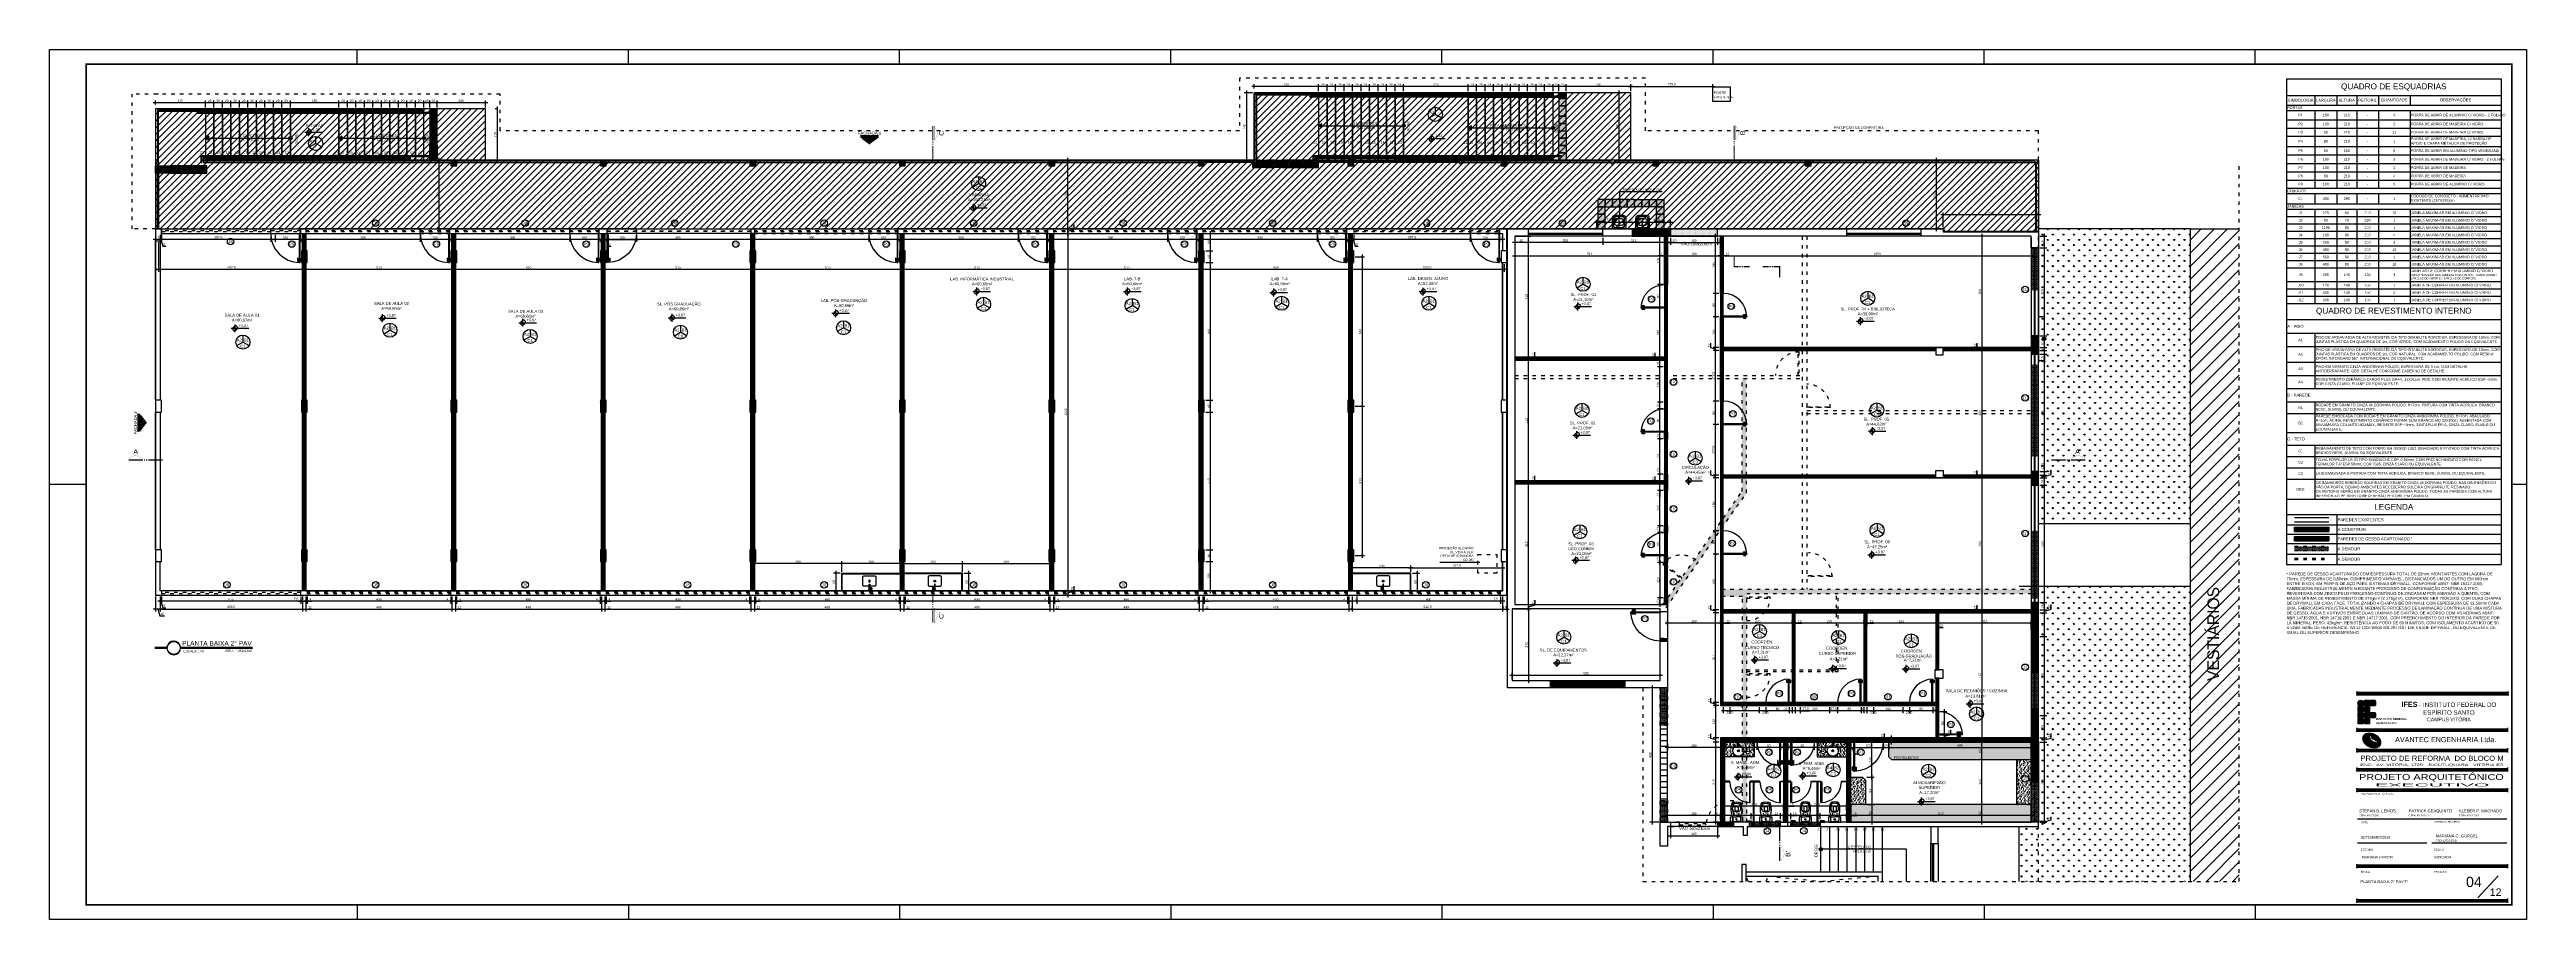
# Model space of a CAD drawing. Header units: millimetres. Extents: x 271 to 8721, y -7686 to -4716.
import ezdxf
from ezdxf.enums import TextEntityAlignment as Align

# ---------------------------------------------------------------- set-up
doc = ezdxf.new("R2010")
doc.units = ezdxf.units.MM
doc.linetypes.add('ACAD_ISO03W100', pattern=[30, 12, -18])
for name, color, linetype in [('3', 1, 'Continuous'), ('construir', 10, 'Continuous'), ('CONSTRUIR - CARTONADO', 161, 'Continuous'), ('COTA', 8, 'Continuous'), ('demolir', 40, 'ACAD_ISO03W100'), ('demolir - gesso acartonado', 40, 'ACAD_ISO03W100'), ('Esquadrias', 4, 'Continuous'), ('Estrutura', 49, 'Continuous'), ('Estrutura nova', 49, 'Continuous'), ('GUARDA-CORPO - CORRIMÃO', 7, 'Continuous'), ('HACHURA', 8, 'Continuous'), ('LAYOUT', 7, 'Continuous'), ('LAYOUT FIXO', 7, 'Continuous'), ('LEGENDA', 7, 'Continuous'), ('PAREDE', 5, 'Continuous'), ('PISO', 3, 'Continuous'), ('PISO02', 8, 'Continuous'), ('PODOTÁTIL INTERNO', 142, 'Continuous'), ('Projeções', 6, 'ACAD_ISO03W100'), ('SOLEIRA', 8, 'Continuous'), ('Texto', 7, 'Continuous'), ('TITULO', 7, 'Continuous'), ('VISTA 02', 1, 'Continuous')]:
    doc.layers.add(name, color=color, linetype=linetype)
doc.styles.add('ARIAL', font='Arial.ttf')
doc.styles.add('ARIAL B', font='Arial Narrow Bold.ttf')
doc.dimstyles.new('COTA 50', dxfattribs={"dimscale": 0.5, "dimtxt": 16, "dimasz": 12, "dimexe": 16, "dimexo": 10, "dimgap": 5, "dimtad": 1, "dimrnd": 0.5, "dimtxsty": 'ARIAL', "dimblk": 'ARCHTICK', "dimcen": 2.5, "dimdle": 16, "dimclrd": 8, "dimclre": 8, "dimclrt": 7, "dimadec": 0, "dimazin": 0, "dimtfac": 1, "dimtmove": 1, "dimatfit": 3, "dimfxl": 1, "dimarcsym": 0})
pattern_1 = [(45, (4705.7136, -6104.0926), (-2.245064, 2.245064), [])]
pattern_2 = [(0, (5282.4602, -15706.2104), (1.5875, 3.175), [0, -3.175])]
pattern_3 = [(-52.5, (6401.2136, -7354.0926), (9.788265, 0.32001), [0, -7.7216, 0, -8.636, 0, -8.255]), (-82.5, (6401.214, -7354.093), (14.3365, -8.99047), [0, -4.1656, 0, -6.9596, 0, -2.667]), (-122.5, (6401.214, -7347.844), (0.02874, -15.81985), [0, -2.54, 0, -9.144, 0, -11.938]), (-132.5, (6401.214, -7347.844), (4.45859, -15.27113), [0, -1.27, 0, -5.9944, 0, -6.858])]
pattern_4 = [(0, (7031.2136, -6990.0926), (1.5875, 3.175), [0, -3.175])]
pattern_5 = [(0, (7031.2136, -6589.0926), (1.5875, 3.175), [0, -3.175])]
pattern_6 = [(0, (7031.2136, -6104.0926), (1.5875, 3.175), [0, -3.175])]
pattern_7 = [(0, (7031.2136, -5537.0926), (1.5875, 3.175), [0, -3.175])]
pattern_8 = [(0, (5778.4602, -16189.2104), (1.5875, 3.175), [0, -3.175])]
pattern_9 = [(90, (-3724.362, -17473.586), (-17.9605, 17.9605), [4.7625, -31.1585]), (45, (-3724.362, -17473.586), (-17.960512, 17.960512), [4.7625, -20.6375]), (135, (-3724.362, -17473.586), (-17.960512, -17.960512), [4.7625, -20.6375])]
pattern_10 = [(45, (-3697.115, -17436.7156), (-2.245064, 2.245064), [])]
pattern_11 = [(45, (-3724.3615, -17473.5864), (-2.245064, 2.245064), [])]
pattern_12 = [(180, (5778.2136, -5229.0926), (-1e-15, -2.74963), [1.5875, -3.175]), (-60, (5778.2136, -5229.0926), (2.38125, 1.374815), [1.5875, -3.175]), (-120, (5776.626, -5229.0926), (2.38125, -1.374815), [1.5875, -3.175])]

# ---------------------------------------------------------------- blocks, each defined once
blk = doc.blocks.new('A1 SEM ABA')
at = {"layer": 'LEGENDA'}
for p, q in [((-148, 58.4), (-148, 59.4)), ((-129.5, 58.4), (-129.5, 59.4)), ((-111, 58.4), (-111, 59.4)), ((-92.5, 58.4), (-92.5, 59.4)), ((-74, 58.4), (-74, 59.4)), ((-55.5, 58.4), (-55.5, 59.4)), ((-37, 58.4), (-37, 59.4)), ((-18.5, 58.4), (-18.5, 59.4)), ((-166.5, 29.7), (-169, 29.7)), ((0, 29.7), (-1, 29.7)), ((-148, 1), (-148, 0)), ((-129.5, 1), (-129.5, 0)), ((-111, 1), (-111, 0)), ((-92.5, 1), (-92.5, 0)), ((-74, 1), (-74, 0)), ((-55.5, 1), (-55.5, 0)), ((-37, 1), (-37, 0)), ((-18.5, 1), (-18.5, 0))]:
    blk.add_line(p, q, dxfattribs=at)
blk.add_lwpolyline([(-169, 59.4), (0, 59.4), (0, 0), (-169, 0), (-169, 59.4)], close=True, dxfattribs=at)
at = {"layer": 'LEGENDA', "const_width": 0.1}
blk.add_lwpolyline([(-1, 58.4), (-1, 1), (-166.5, 1), (-166.5, 58.4)], close=True, dxfattribs=at)
blk = doc.blocks.new('MARGEM')
at = {"color": 8}
for p, q in [((-9.125, 8), (1029.125, 8)), ((-3.125, 14), (-3.125, -14)), ((1023.125, 14), (1023.125, -14)), ((-9.125, -8), (1029.125, -8))]:
    blk.add_line(p, q, dxfattribs=at)
blk = doc.blocks.new('A$C5B6031A6')
at = {"ltscale": 10}
h = blk.add_hatch(color=7, dxfattribs=at)
h.paths.add_polyline_path([(1626, 2130), (1695, 2104), (1762, 2075), (1828, 2044), (1892, 2012), (1955, 1977), (2015, 1941), (2074, 1902), (2132, 1863), (2187, 1821), (2239, 1778), (2290, 1734), (2339, 1689), (2385, 1642), (2429, 1594), (2471, 1545), (2510, 1495), (2547, 1444), (2581, 1392), (2612, 1340), (2641, 1287), (2667, 1233), (2689, 1179), (2709, 1125), (2726, 1071), (2740, 1016), (2750, 961), (2758, 906), (2761, 851), (2761, 797), (2758, 742), (2751, 689), (2741, 636), (2726, 583), (2708, 533), (2687, 485), (2663, 439), (2635, 395), (2605, 353), (2571, 313), (2536, 275), (2497, 240), (2456, 207), (2412, 177), (2366, 149), (2319, 123), (2269, 99), (2217, 79), (2163, 60), (2108, 43), (2051, 30), (1992, 19), (1932, 10), (1871, 4), (1808, 1), (1744, 0), (1680, 2), (1614, 6), (1548, 13), (1480, 23), (1412, 35), (1344, 51), (1275, 69), (1205, 89), (1136, 113), (1067, 139), (999, 168), (933, 199), (869, 231), (806, 266), (746, 302), (687, 341), (630, 381), (575, 422), (522, 465), (472, 509), (423, 554), (376, 602), (332, 650), (291, 698), (251, 748), (215, 800), (181, 851), (150, 904), (121, 956), (95, 1010), (72, 1064), (52, 1118), (35, 1173), (22, 1227), (11, 1282), (4, 1337), (1, 1392), (0, 1446), (3, 1501), (10, 1554), (21, 1608), (36, 1660), (53, 1710), (75, 1759), (99, 1804), (127, 1848), (157, 1890), (190, 1930), (226, 1968), (265, 2003), (306, 2036), (349, 2066), (395, 2094), (443, 2121), (493, 2144), (545, 2165), (599, 2183), (654, 2200), (711, 2213), (769, 2224), (830, 2233), (891, 2239), (953, 2243), (1017, 2244), (1082, 2241), (1148, 2237), (1214, 2230), (1281, 2220), (1350, 2208), (1418, 2192), (1487, 2174), (1556, 2154)])
h.paths.add_polyline_path([(1634, 2126), (1701, 2100), (1768, 2072), (1833, 2042), (1895, 2010), (1957, 1976), (2016, 1940), (2074, 1903), (2130, 1864), (2184, 1823), (2235, 1781), (2285, 1738), (2333, 1693), (2378, 1648), (2421, 1601), (2462, 1553), (2500, 1504), (2536, 1455), (2569, 1404), (2599, 1354), (2627, 1302), (2652, 1250), (2674, 1198), (2693, 1146), (2709, 1093), (2723, 1041), (2733, 988), (2739, 936), (2743, 883), (2743, 831), (2740, 780), (2733, 729), (2723, 678), (2710, 629), (2693, 581), (2673, 536), (2650, 492), (2624, 451), (2595, 411), (2563, 373), (2530, 338), (2493, 304), (2454, 273), (2412, 244), (2368, 217), (2322, 192), (2274, 169), (2224, 150), (2173, 131), (2119, 116), (2064, 103), (2007, 92), (1949, 83), (1889, 78), (1828, 74), (1767, 74), (1703, 75), (1639, 79), (1574, 86), (1509, 96), (1442, 108), (1375, 123), (1307, 141), (1239, 161), (1171, 185), (1103, 210), (1037, 238), (973, 268), (910, 300), (848, 334), (789, 370), (731, 407), (675, 446), (622, 487), (570, 529), (520, 573), (472, 617), (427, 663), (384, 710), (344, 757), (305, 806), (270, 856), (236, 906), (206, 957), (178, 1008), (153, 1060), (131, 1112), (112, 1164), (96, 1217), (83, 1269), (73, 1322), (66, 1375), (62, 1427), (62, 1479), (65, 1530), (72, 1581), (82, 1632), (96, 1681), (112, 1729), (133, 1775), (156, 1818), (182, 1860), (210, 1899), (241, 1937), (276, 1973), (312, 2006), (352, 2037), (393, 2066), (437, 2093), (483, 2118), (531, 2141), (581, 2161), (633, 2179), (686, 2194), (741, 2207), (798, 2218), (856, 2227), (916, 2232), (976, 2236), (1039, 2237), (1102, 2235), (1166, 2231), (1231, 2224), (1297, 2214), (1363, 2202), (1430, 2187), (1498, 2169), (1566, 2149)], flags=16)
h = blk.add_hatch(color=251, dxfattribs=at)
h.set_gradient(color1=(97, 97, 97), rotation=45, tint=1)
h.paths.add_polyline_path([(2710, 629), (2723, 678), (2733, 729), (2740, 780), (2743, 831), (2743, 883), (2739, 936), (2733, 988), (2723, 1041), (2709, 1093), (2693, 1146), (2674, 1198), (2652, 1250), (2627, 1302), (2599, 1354), (2569, 1404), (2536, 1455), (2500, 1504), (2462, 1553), (2421, 1601), (2378, 1648), (2333, 1693), (2285, 1738), (2235, 1781), (2184, 1823), (2130, 1864), (2074, 1903), (2016, 1940), (1957, 1976), (1895, 2010), (1833, 2042), (1768, 2072), (1701, 2100), (1634, 2126), (1566, 2149), (1498, 2169), (1430, 2187), (1363, 2202), (1297, 2214), (1231, 2224), (1166, 2231), (1102, 2235), (1039, 2237), (976, 2236), (916, 2232), (856, 2227), (798, 2218), (741, 2207), (686, 2194), (633, 2179), (581, 2161), (531, 2141), (483, 2118), (437, 2093), (393, 2066), (352, 2037), (312, 2006), (276, 1973), (241, 1937), (210, 1899), (182, 1860), (156, 1818), (133, 1775), (112, 1729), (96, 1681), (82, 1632), (72, 1581), (65, 1530), (62, 1479), (62, 1427), (66, 1375), (73, 1322), (83, 1269), (96, 1217), (112, 1164), (131, 1112), (153, 1060), (178, 1008), (206, 957), (236, 906), (270, 856), (305, 806), (344, 757), (384, 710), (427, 663), (472, 617), (520, 573), (570, 529), (622, 487), (675, 446), (731, 407), (789, 370), (848, 334), (910, 300), (973, 268), (1037, 238), (1103, 210), (1171, 185), (1239, 161), (1307, 141), (1375, 123), (1442, 108), (1509, 96), (1574, 86), (1639, 79), (1703, 75), (1767, 74), (1828, 74), (1889, 78), (1949, 83), (2007, 92), (2064, 103), (2119, 116), (2173, 131), (2224, 150), (2274, 169), (2322, 192), (2368, 217), (2412, 244), (2454, 273), (2493, 304), (2530, 338), (2563, 373), (2595, 411), (2624, 451), (2650, 492), (2673, 536), (2693, 581)])
h.paths.add_polyline_path([(1672, 926, -0.1193897), (1279, 1193), (1236, 1241), (1187, 1310), (1149, 1381), (1135, 1416), (1113, 1474), (1096, 1558), (1092, 1638), (1101, 1702), (1121, 1775), (1151, 1833), (1182, 1874), (1220, 1914), (1243, 1933), (1274, 1956), (1312, 1977), (1353, 1995), (1373, 2002, -0.0764937), (1462, 2024, -0.012569), (1508, 2029, -0.0805325), (1636, 2027, 0.0118044), (1695, 2017, -0.0770351), (1858, 1969, -0.0386405), (1993, 1901, -0.0570726), (2117, 1815, -0.0051459), (2217, 1726, -0.0945225), (2333, 1571, -0.0415227), (2395, 1410, -0.1003258), (2410, 1244, -0.1109124), (2349, 1065, -0.1714633), (2155, 910, -0.0845312), (1952, 875, -0.0904988)], flags=16)
h = blk.add_hatch(color=250, dxfattribs=at)
h.set_gradient(color1=(51, 51, 51), color2=(51, 51, 51), rotation=45, tint=1, name='SPHERICAL')
h.paths.add_polyline_path([(2297, 1618, 0.0945225), (2215, 1728, 0.0051459), (2117, 1815, 0.0589733), (2017, 1884, 0.0410911), (1896, 1945, 0.0793391), (1774, 1981, -0.0118044), (1708, 1992, 0.0843444), (1624, 1993, 0.0153068), (1577, 1988, 0.0886035), (1526, 1975), (1506, 1968), (1478, 1956), (1455, 1942), (1433, 1927), (1421, 1917), (1396, 1890), (1378, 1866), (1360, 1833), (1347, 1784), (1341, 1744), (1344, 1689), (1356, 1629), (1373, 1584), (1384, 1558), (1414, 1502), (1452, 1448), (1489, 1406, 0.1192335), (1824, 1179, 0.0904988), (2051, 1138, 0.0845312), (2204, 1164, 0.1714633), (2320, 1257, 0.1109128), (2360, 1373, 0.1003254), (2350, 1481, 0.0415227)])
at = {"color": 251, "lineweight": 0}
blk.add_lwpolyline([(1626, 2130), (1695, 2104), (1762, 2075), (1828, 2044), (1892, 2012), (1955, 1977), (2015, 1941), (2074, 1902), (2132, 1863), (2187, 1821), (2239, 1778), (2290, 1734), (2339, 1689), (2385, 1642), (2429, 1594), (2471, 1545), (2510, 1495), (2547, 1444), (2581, 1392), (2612, 1340), (2641, 1287), (2667, 1233), (2689, 1179), (2709, 1125), (2726, 1071), (2740, 1016), (2750, 961), (2758, 906), (2761, 851), (2761, 797), (2758, 742), (2751, 689), (2741, 636), (2726, 583), (2708, 533), (2687, 485), (2663, 439), (2635, 395), (2605, 353), (2571, 313), (2536, 275), (2497, 240), (2456, 207), (2412, 177), (2366, 149), (2319, 123), (2269, 99), (2217, 79), (2163, 60), (2108, 43), (2051, 30), (1992, 19), (1932, 10), (1871, 4), (1808, 1), (1744, 0), (1680, 2), (1614, 6), (1548, 13), (1480, 23), (1412, 35), (1344, 51), (1275, 69), (1205, 89), (1136, 113), (1067, 139), (999, 168), (933, 199), (869, 231), (806, 266), (746, 302), (687, 341), (630, 381), (575, 422), (522, 465), (472, 509), (423, 554), (376, 602), (332, 650), (291, 698), (251, 748), (215, 800), (181, 851), (150, 904), (121, 956), (95, 1010), (72, 1064), (52, 1118), (35, 1173), (22, 1227), (11, 1282), (4, 1337), (1, 1392), (0, 1446), (3, 1501), (10, 1554), (21, 1608), (36, 1660), (53, 1710), (75, 1759), (99, 1804), (127, 1848), (157, 1890), (190, 1930), (226, 1968), (265, 2003), (306, 2036), (349, 2066), (395, 2094), (443, 2121), (493, 2144), (545, 2165), (599, 2183), (654, 2200), (711, 2213), (769, 2224), (830, 2233), (891, 2239), (953, 2243), (1017, 2244), (1082, 2241), (1148, 2237), (1214, 2230), (1281, 2220), (1350, 2208), (1418, 2192), (1487, 2174), (1556, 2154)], close=True, dxfattribs=at)
blk.add_lwpolyline([(1634, 2126), (1701, 2100), (1768, 2072), (1833, 2042), (1895, 2010), (1957, 1976), (2016, 1940), (2074, 1903), (2130, 1864), (2184, 1823), (2235, 1781), (2285, 1738), (2333, 1693), (2378, 1648), (2421, 1601), (2462, 1553), (2500, 1504), (2536, 1455), (2569, 1404), (2599, 1354), (2627, 1302), (2652, 1250), (2674, 1198), (2693, 1146), (2709, 1093), (2723, 1041), (2733, 988), (2739, 936), (2743, 883), (2743, 831), (2740, 780), (2733, 729), (2723, 678), (2710, 629), (2693, 581), (2673, 536), (2650, 492), (2624, 451), (2595, 411), (2563, 373), (2530, 338), (2493, 304), (2454, 273), (2412, 244), (2368, 217), (2322, 192), (2274, 169), (2224, 150), (2173, 131), (2119, 116), (2064, 103), (2007, 92), (1949, 83), (1889, 78), (1828, 74), (1767, 74), (1703, 75), (1639, 79), (1574, 86), (1509, 96), (1442, 108), (1375, 123), (1307, 141), (1239, 161), (1171, 185), (1103, 210), (1037, 238), (973, 268), (910, 300), (848, 334), (789, 370), (731, 407), (675, 446), (622, 487), (570, 529), (520, 573), (472, 617), (427, 663), (384, 710), (344, 757), (305, 806), (270, 856), (236, 906), (206, 957), (178, 1008), (153, 1060), (131, 1112), (112, 1164), (96, 1217), (83, 1269), (73, 1322), (66, 1375), (62, 1427), (62, 1479), (65, 1530), (72, 1581), (82, 1632), (96, 1681), (112, 1729), (133, 1775), (156, 1818), (182, 1860), (210, 1899), (241, 1937), (276, 1973), (312, 2006), (352, 2037), (393, 2066), (437, 2093), (483, 2118), (531, 2141), (581, 2161), (633, 2179), (686, 2194), (741, 2207), (798, 2218), (856, 2227), (916, 2232), (976, 2236), (1039, 2237), (1102, 2235), (1166, 2231), (1231, 2224), (1297, 2214), (1363, 2202), (1430, 2187), (1498, 2169), (1566, 2149), (1634, 2126), (1634, 2126)], dxfattribs=at)
blk.add_lwpolyline([(1279, 1193, 0.1193897), (1672, 926, 0.0904988), (1952, 875, 0.0845312), (2155, 910, 0.1714633), (2349, 1065, 0.1109128), (2410, 1244, 0.1003254), (2395, 1410, 0.0415227), (2333, 1571, 0.0945225), (2217, 1726, 0.0051459), (2117, 1815, 0.0570726), (1993, 1901, 0.0386405), (1858, 1969, 0.0770351), (1695, 2017, -0.0118044), (1636, 2027, 0.0805325), (1508, 2029, 0.012569), (1462, 2024, 0.0764937), (1373, 2002), (1353, 1995), (1312, 1977), (1274, 1956), (1243, 1933), (1220, 1914), (1182, 1874), (1151, 1833), (1121, 1775), (1101, 1702), (1092, 1638), (1096, 1558), (1113, 1474), (1135, 1416), (1149, 1381), (1187, 1310), (1236, 1241)], format="xyb", close=True, dxfattribs=at)
blk.add_lwpolyline([(1489, 1407, 0.119396), (1824, 1179, 0.0904988), (2051, 1138, 0.0845312), (2204, 1164, 0.1714633), (2320, 1257, 0.1109128), (2360, 1373, 0.1003254), (2350, 1481, 0.0415227), (2297, 1618, 0.0945225), (2215, 1728, 0.0051459), (2117, 1815, 0.0589733), (2017, 1884, 0.0410911), (1896, 1945, 0.0793391), (1774, 1981, -0.0118044), (1708, 1992, 0.0843444), (1624, 1993, 0.0153068), (1577, 1988, 0.0886035), (1526, 1975), (1506, 1968), (1478, 1956), (1455, 1942), (1433, 1927), (1421, 1917), (1396, 1890), (1378, 1866), (1360, 1833), (1347, 1784), (1341, 1744), (1344, 1689), (1356, 1629), (1373, 1584), (1373, 1584), (1384, 1558), (1414, 1502), (1452, 1448), (1489, 1407)], format="xyb", dxfattribs=at)
blk = doc.blocks.new('P100')
for p, q in [((100, 0), (0, 0)), ((0, 0), (0, -3)), ((100, -3), (100, 0)), ((0, -3), (100, -3)), ((95.4, 0), (93.4, 0))]:
    blk.add_line(p, q)
at = {"color": 8}
for p, q in [((85, 3.4), (85, 5.5)), ((85, 5.5), (95.4, 5.5)), ((93.4, 3.4), (85, 3.4)), ((93.4, 3.4), (95.4, 5.5)), ((93.4, 0), (93.4, 3.4)), ((95.4, 5.5), (95.4, 0)), ((93.4, -6.4), (85, -6.4)), ((85, -6.4), (85, -8.5)), ((85, -8.5), (95.4, -8.5)), ((93.4, -3), (93.4, -6.4)), ((93.4, -6.4), (95.4, -8.5)), ((95.4, -8.5), (95.4, -3))]:
    blk.add_line(p, q, dxfattribs=at)
blk.add_arc((-0.7, 0.7), 100.7, 270.37285, 357.88249, dxfattribs=at)
blk = doc.blocks.new('_ArchTick')
at = {"layer": 'Texto', "color": 0, "const_width": 0.15}
blk.add_lwpolyline([(-0.5, -0.5), (0.5, 0.5)], dxfattribs=at)
blk = doc.blocks.new('*D31')
at = {"layer": 'COTA', "color": 8, "lineweight": -2, "transparency": 16777216}
for p, q in [((648.2, -6584.1), (648.2, -6635.3)), ((1133.7, -6584.1), (1133.7, -6635.3)), ((640.2, -6627.3), (1141.7, -6627.3))]:
    blk.add_line(p, q, dxfattribs=at)
at = {"layer": 'Defpoints', "color": 0, "lineweight": -3, "transparency": 16777216}
for p in [(648.2, -6579.1), (1133.7, -6579.1), (1133.7, -6627.3)]:
    blk.add_point(p, dxfattribs=at)
at = {"layer": 'COTA', "color": 8, "lineweight": -2, "transparency": 16777216, "xscale": 6, "yscale": 6, "zscale": 6, "rotation": 180}
blk.add_blockref('_ArchTick', (648.2, -6627.3), dxfattribs=at)
at = {"layer": 'COTA', "color": 8, "lineweight": -2, "transparency": 16777216, "xscale": 6, "yscale": 6, "zscale": 6}
blk.add_blockref('_ArchTick', (1133.7, -6627.3), dxfattribs=at)
at = {"layer": 'COTA', "color": 7, "lineweight": -2, "transparency": 16777216, "insert": (891, -6620), "char_height": 8, "attachment_point": 5, "style": 'ARIAL'}
blk.add_mtext('485,5', dxfattribs=at)
blk = doc.blocks.new('*D32')
at = {"layer": 'COTA', "color": 8, "lineweight": -2, "transparency": 16777216}
for p, q in [((1133.7, -6584.1), (1133.7, -6635.3)), ((1145.7, -6584.1), (1145.7, -6635.3)), ((1125.7, -6627.3), (1153.7, -6627.3)), ((1145.7, -6627.3), (1167.3, -6627.3))]:
    blk.add_line(p, q, dxfattribs=at)
at = {"layer": 'Defpoints', "color": 0, "lineweight": -3, "transparency": 16777216}
for p in [(1133.7, -6579.1), (1145.7, -6579.1), (1145.7, -6627.3)]:
    blk.add_point(p, dxfattribs=at)
at = {"layer": 'COTA', "color": 8, "lineweight": -2, "transparency": 16777216, "xscale": 6, "yscale": 6, "zscale": 6, "rotation": 180}
blk.add_blockref('_ArchTick', (1133.7, -6627.3), dxfattribs=at)
at = {"layer": 'COTA', "color": 8, "lineweight": -2, "transparency": 16777216, "xscale": 6, "yscale": 6, "zscale": 6}
blk.add_blockref('_ArchTick', (1145.7, -6627.3), dxfattribs=at)
at = {"layer": 'COTA', "color": 7, "lineweight": -2, "transparency": 16777216, "insert": (1159.5, -6620.8), "char_height": 8, "attachment_point": 5, "style": 'ARIAL'}
blk.add_mtext('12', dxfattribs=at)
blk = doc.blocks.new('*D33')
at = {"layer": 'COTA', "color": 8, "lineweight": -2, "transparency": 16777216}
for p, q in [((1145.7, -6584.1), (1145.7, -6635.3)), ((1643.7, -6584.1), (1643.7, -6635.3)), ((1137.7, -6627.3), (1651.7, -6627.3))]:
    blk.add_line(p, q, dxfattribs=at)
at = {"layer": 'Defpoints', "color": 0, "lineweight": -3, "transparency": 16777216}
for p in [(1145.7, -6579.1), (1643.7, -6579.1), (1643.7, -6627.3)]:
    blk.add_point(p, dxfattribs=at)
at = {"layer": 'COTA', "color": 8, "lineweight": -2, "transparency": 16777216, "xscale": 6, "yscale": 6, "zscale": 6, "rotation": 180}
blk.add_blockref('_ArchTick', (1145.7, -6627.3), dxfattribs=at)
at = {"layer": 'COTA', "color": 8, "lineweight": -2, "transparency": 16777216, "xscale": 6, "yscale": 6, "zscale": 6}
blk.add_blockref('_ArchTick', (1643.7, -6627.3), dxfattribs=at)
at = {"layer": 'COTA', "color": 7, "lineweight": -2, "transparency": 16777216, "insert": (1394.7, -6620.7), "char_height": 8, "attachment_point": 5, "style": 'ARIAL'}
blk.add_mtext('498', dxfattribs=at)
blk = doc.blocks.new('*D34')
at = {"layer": 'COTA', "color": 8, "lineweight": -2, "transparency": 16777216}
for p, q in [((1643.7, -6584.1), (1643.7, -6635.3)), ((1655.7, -6584.1), (1655.7, -6635.3)), ((1635.7, -6627.3), (1663.7, -6627.3)), ((1655.7, -6627.3), (1677.3, -6627.3))]:
    blk.add_line(p, q, dxfattribs=at)
at = {"layer": 'Defpoints', "color": 0, "lineweight": -3, "transparency": 16777216}
for p in [(1643.7, -6579.1), (1655.7, -6579.1), (1655.7, -6627.3)]:
    blk.add_point(p, dxfattribs=at)
at = {"layer": 'COTA', "color": 8, "lineweight": -2, "transparency": 16777216, "xscale": 6, "yscale": 6, "zscale": 6, "rotation": 180}
blk.add_blockref('_ArchTick', (1643.7, -6627.3), dxfattribs=at)
at = {"layer": 'COTA', "color": 8, "lineweight": -2, "transparency": 16777216, "xscale": 6, "yscale": 6, "zscale": 6}
blk.add_blockref('_ArchTick', (1655.7, -6627.3), dxfattribs=at)
at = {"layer": 'COTA', "color": 7, "lineweight": -2, "transparency": 16777216, "insert": (1669.5, -6620.8), "char_height": 8, "attachment_point": 5, "style": 'ARIAL'}
blk.add_mtext('12', dxfattribs=at)
blk = doc.blocks.new('*D35')
at = {"layer": 'COTA', "color": 8, "lineweight": -2, "transparency": 16777216}
for p, q in [((1655.7, -6584.1), (1655.7, -6635.3)), ((2153.7, -6584.1), (2153.7, -6635.3)), ((1647.7, -6627.3), (2161.7, -6627.3))]:
    blk.add_line(p, q, dxfattribs=at)
at = {"layer": 'Defpoints', "color": 0, "lineweight": -3, "transparency": 16777216}
for p in [(1655.7, -6579.1), (2153.7, -6579.1), (2153.7, -6627.3)]:
    blk.add_point(p, dxfattribs=at)
at = {"layer": 'COTA', "color": 8, "lineweight": -2, "transparency": 16777216, "xscale": 6, "yscale": 6, "zscale": 6, "rotation": 180}
blk.add_blockref('_ArchTick', (1655.7, -6627.3), dxfattribs=at)
at = {"layer": 'COTA', "color": 8, "lineweight": -2, "transparency": 16777216, "xscale": 6, "yscale": 6, "zscale": 6}
blk.add_blockref('_ArchTick', (2153.7, -6627.3), dxfattribs=at)
at = {"layer": 'COTA', "color": 7, "lineweight": -2, "transparency": 16777216, "insert": (1904.7, -6620.7), "char_height": 8, "attachment_point": 5, "style": 'ARIAL'}
blk.add_mtext('498', dxfattribs=at)
blk = doc.blocks.new('*D36')
at = {"layer": 'COTA', "color": 8, "lineweight": -2, "transparency": 16777216}
for p, q in [((2153.7, -6584.1), (2153.7, -6635.3)), ((2165.7, -6584.1), (2165.7, -6635.3)), ((2145.7, -6627.3), (2173.7, -6627.3)), ((2165.7, -6627.3), (2187.3, -6627.3))]:
    blk.add_line(p, q, dxfattribs=at)
at = {"layer": 'Defpoints', "color": 0, "lineweight": -3, "transparency": 16777216}
for p in [(2153.7, -6579.1), (2165.7, -6579.1), (2165.7, -6627.3)]:
    blk.add_point(p, dxfattribs=at)
at = {"layer": 'COTA', "color": 8, "lineweight": -2, "transparency": 16777216, "xscale": 6, "yscale": 6, "zscale": 6, "rotation": 180}
blk.add_blockref('_ArchTick', (2153.7, -6627.3), dxfattribs=at)
at = {"layer": 'COTA', "color": 8, "lineweight": -2, "transparency": 16777216, "xscale": 6, "yscale": 6, "zscale": 6}
blk.add_blockref('_ArchTick', (2165.7, -6627.3), dxfattribs=at)
at = {"layer": 'COTA', "color": 7, "lineweight": -2, "transparency": 16777216, "insert": (2179.5, -6620.8), "char_height": 8, "attachment_point": 5, "style": 'ARIAL'}
blk.add_mtext('12', dxfattribs=at)
blk = doc.blocks.new('*D37')
at = {"layer": 'COTA', "color": 8, "lineweight": -2, "transparency": 16777216}
for p, q in [((2165.7, -6584.1), (2165.7, -6635.3)), ((2663.7, -6584.1), (2663.7, -6635.3)), ((2157.7, -6627.3), (2671.7, -6627.3))]:
    blk.add_line(p, q, dxfattribs=at)
at = {"layer": 'Defpoints', "color": 0, "lineweight": -3, "transparency": 16777216}
for p in [(2165.7, -6579.1), (2663.7, -6579.1), (2663.7, -6627.3)]:
    blk.add_point(p, dxfattribs=at)
at = {"layer": 'COTA', "color": 8, "lineweight": -2, "transparency": 16777216, "xscale": 6, "yscale": 6, "zscale": 6, "rotation": 180}
blk.add_blockref('_ArchTick', (2165.7, -6627.3), dxfattribs=at)
at = {"layer": 'COTA', "color": 8, "lineweight": -2, "transparency": 16777216, "xscale": 6, "yscale": 6, "zscale": 6}
blk.add_blockref('_ArchTick', (2663.7, -6627.3), dxfattribs=at)
at = {"layer": 'COTA', "color": 7, "lineweight": -2, "transparency": 16777216, "insert": (2414.7, -6620.7), "char_height": 8, "attachment_point": 5, "style": 'ARIAL'}
blk.add_mtext('498', dxfattribs=at)
blk = doc.blocks.new('*D38')
at = {"layer": 'COTA', "color": 8, "lineweight": -2, "transparency": 16777216}
for p, q in [((2663.7, -6584.1), (2663.7, -6635.3)), ((2675.7, -6584.1), (2675.7, -6635.3)), ((2655.7, -6627.3), (2683.7, -6627.3)), ((2675.7, -6627.3), (2697.3, -6627.3))]:
    blk.add_line(p, q, dxfattribs=at)
at = {"layer": 'Defpoints', "color": 0, "lineweight": -3, "transparency": 16777216}
for p in [(2663.7, -6579.1), (2675.7, -6579.1), (2675.7, -6627.3)]:
    blk.add_point(p, dxfattribs=at)
at = {"layer": 'COTA', "color": 8, "lineweight": -2, "transparency": 16777216, "xscale": 6, "yscale": 6, "zscale": 6, "rotation": 180}
blk.add_blockref('_ArchTick', (2663.7, -6627.3), dxfattribs=at)
at = {"layer": 'COTA', "color": 8, "lineweight": -2, "transparency": 16777216, "xscale": 6, "yscale": 6, "zscale": 6}
blk.add_blockref('_ArchTick', (2675.7, -6627.3), dxfattribs=at)
at = {"layer": 'COTA', "color": 7, "lineweight": -2, "transparency": 16777216, "insert": (2689.5, -6620.8), "char_height": 8, "attachment_point": 5, "style": 'ARIAL'}
blk.add_mtext('12', dxfattribs=at)
blk = doc.blocks.new('*D39')
at = {"layer": 'COTA', "color": 8, "lineweight": -2, "transparency": 16777216}
for p, q in [((2675.7, -6584.1), (2675.7, -6635.3)), ((3173.7, -6584.1), (3173.7, -6635.3)), ((2667.7, -6627.3), (3181.7, -6627.3))]:
    blk.add_line(p, q, dxfattribs=at)
at = {"layer": 'Defpoints', "color": 0, "lineweight": -3, "transparency": 16777216}
for p in [(2675.7, -6579.1), (3173.7, -6579.1), (3173.7, -6627.3)]:
    blk.add_point(p, dxfattribs=at)
at = {"layer": 'COTA', "color": 8, "lineweight": -2, "transparency": 16777216, "xscale": 6, "yscale": 6, "zscale": 6, "rotation": 180}
blk.add_blockref('_ArchTick', (2675.7, -6627.3), dxfattribs=at)
at = {"layer": 'COTA', "color": 8, "lineweight": -2, "transparency": 16777216, "xscale": 6, "yscale": 6, "zscale": 6}
blk.add_blockref('_ArchTick', (3173.7, -6627.3), dxfattribs=at)
at = {"layer": 'COTA', "color": 7, "lineweight": -2, "transparency": 16777216, "insert": (2924.7, -6620.7), "char_height": 8, "attachment_point": 5, "style": 'ARIAL'}
blk.add_mtext('498', dxfattribs=at)
blk = doc.blocks.new('*D40')
at = {"layer": 'COTA', "color": 8, "lineweight": -2, "transparency": 16777216}
for p, q in [((3173.7, -6584.1), (3173.7, -6635.3)), ((3185.7, -6584.1), (3185.7, -6635.3)), ((3165.7, -6627.3), (3193.7, -6627.3)), ((3185.7, -6627.3), (3207.3, -6627.3))]:
    blk.add_line(p, q, dxfattribs=at)
at = {"layer": 'Defpoints', "color": 0, "lineweight": -3, "transparency": 16777216}
for p in [(3173.7, -6579.1), (3185.7, -6579.1), (3185.7, -6627.3)]:
    blk.add_point(p, dxfattribs=at)
at = {"layer": 'COTA', "color": 8, "lineweight": -2, "transparency": 16777216, "xscale": 6, "yscale": 6, "zscale": 6, "rotation": 180}
blk.add_blockref('_ArchTick', (3173.7, -6627.3), dxfattribs=at)
at = {"layer": 'COTA', "color": 8, "lineweight": -2, "transparency": 16777216, "xscale": 6, "yscale": 6, "zscale": 6}
blk.add_blockref('_ArchTick', (3185.7, -6627.3), dxfattribs=at)
at = {"layer": 'COTA', "color": 7, "lineweight": -2, "transparency": 16777216, "insert": (3199.5, -6620.8), "char_height": 8, "attachment_point": 5, "style": 'ARIAL'}
blk.add_mtext('12', dxfattribs=at)
blk = doc.blocks.new('*D41')
at = {"layer": 'COTA', "color": 8, "lineweight": -2, "transparency": 16777216}
for p, q in [((3185.7, -6584.1), (3185.7, -6635.3)), ((3683.7, -6584.1), (3683.7, -6635.3)), ((3177.7, -6627.3), (3691.7, -6627.3))]:
    blk.add_line(p, q, dxfattribs=at)
at = {"layer": 'Defpoints', "color": 0, "lineweight": -3, "transparency": 16777216}
for p in [(3185.7, -6579.1), (3683.7, -6579.1), (3683.7, -6627.3)]:
    blk.add_point(p, dxfattribs=at)
at = {"layer": 'COTA', "color": 8, "lineweight": -2, "transparency": 16777216, "xscale": 6, "yscale": 6, "zscale": 6, "rotation": 180}
blk.add_blockref('_ArchTick', (3185.7, -6627.3), dxfattribs=at)
at = {"layer": 'COTA', "color": 8, "lineweight": -2, "transparency": 16777216, "xscale": 6, "yscale": 6, "zscale": 6}
blk.add_blockref('_ArchTick', (3683.7, -6627.3), dxfattribs=at)
at = {"layer": 'COTA', "color": 7, "lineweight": -2, "transparency": 16777216, "insert": (3434.7, -6620.7), "char_height": 8, "attachment_point": 5, "style": 'ARIAL'}
blk.add_mtext('498', dxfattribs=at)
blk = doc.blocks.new('*D42')
at = {"layer": 'COTA', "color": 8, "lineweight": -2, "transparency": 16777216}
for p, q in [((3683.7, -6584.1), (3683.7, -6635.3)), ((3695.7, -6584.1), (3695.7, -6635.3)), ((3675.7, -6627.3), (3703.7, -6627.3)), ((3695.7, -6627.3), (3717.3, -6627.3))]:
    blk.add_line(p, q, dxfattribs=at)
at = {"layer": 'Defpoints', "color": 0, "lineweight": -3, "transparency": 16777216}
for p in [(3683.7, -6579.1), (3695.7, -6579.1), (3695.7, -6627.3)]:
    blk.add_point(p, dxfattribs=at)
at = {"layer": 'COTA', "color": 8, "lineweight": -2, "transparency": 16777216, "xscale": 6, "yscale": 6, "zscale": 6, "rotation": 180}
blk.add_blockref('_ArchTick', (3683.7, -6627.3), dxfattribs=at)
at = {"layer": 'COTA', "color": 8, "lineweight": -2, "transparency": 16777216, "xscale": 6, "yscale": 6, "zscale": 6}
blk.add_blockref('_ArchTick', (3695.7, -6627.3), dxfattribs=at)
at = {"layer": 'COTA', "color": 7, "lineweight": -2, "transparency": 16777216, "insert": (3709.5, -6620.8), "char_height": 8, "attachment_point": 5, "style": 'ARIAL'}
blk.add_mtext('12', dxfattribs=at)
blk = doc.blocks.new('*D43')
at = {"layer": 'COTA', "color": 8, "lineweight": -2, "transparency": 16777216}
for p, q in [((3695.7, -6584.1), (3695.7, -6635.3)), ((4193.7, -6584.1), (4193.7, -6635.3)), ((3687.7, -6627.3), (4201.7, -6627.3))]:
    blk.add_line(p, q, dxfattribs=at)
at = {"layer": 'Defpoints', "color": 0, "lineweight": -3, "transparency": 16777216}
for p in [(3695.7, -6579.1), (4193.7, -6579.1), (4193.7, -6627.3)]:
    blk.add_point(p, dxfattribs=at)
at = {"layer": 'COTA', "color": 8, "lineweight": -2, "transparency": 16777216, "xscale": 6, "yscale": 6, "zscale": 6, "rotation": 180}
blk.add_blockref('_ArchTick', (3695.7, -6627.3), dxfattribs=at)
at = {"layer": 'COTA', "color": 8, "lineweight": -2, "transparency": 16777216, "xscale": 6, "yscale": 6, "zscale": 6}
blk.add_blockref('_ArchTick', (4193.7, -6627.3), dxfattribs=at)
at = {"layer": 'COTA', "color": 7, "lineweight": -2, "transparency": 16777216, "insert": (3944.7, -6620.7), "char_height": 8, "attachment_point": 5, "style": 'ARIAL'}
blk.add_mtext('498', dxfattribs=at)
blk = doc.blocks.new('*D44')
at = {"layer": 'COTA', "color": 8, "lineweight": -2, "transparency": 16777216}
for p, q in [((4193.7, -6584.1), (4193.7, -6635.3)), ((4205.7, -6584.1), (4205.7, -6635.3)), ((4185.7, -6627.3), (4213.7, -6627.3)), ((4205.7, -6627.3), (4227.3, -6627.3))]:
    blk.add_line(p, q, dxfattribs=at)
at = {"layer": 'Defpoints', "color": 0, "lineweight": -3, "transparency": 16777216}
for p in [(4193.7, -6579.1), (4205.7, -6579.1), (4205.7, -6627.3)]:
    blk.add_point(p, dxfattribs=at)
at = {"layer": 'COTA', "color": 8, "lineweight": -2, "transparency": 16777216, "xscale": 6, "yscale": 6, "zscale": 6, "rotation": 180}
blk.add_blockref('_ArchTick', (4193.7, -6627.3), dxfattribs=at)
at = {"layer": 'COTA', "color": 8, "lineweight": -2, "transparency": 16777216, "xscale": 6, "yscale": 6, "zscale": 6}
blk.add_blockref('_ArchTick', (4205.7, -6627.3), dxfattribs=at)
at = {"layer": 'COTA', "color": 7, "lineweight": -2, "transparency": 16777216, "insert": (4219.5, -6620.8), "char_height": 8, "attachment_point": 5, "style": 'ARIAL'}
blk.add_mtext('12', dxfattribs=at)
blk = doc.blocks.new('*D45')
at = {"layer": 'COTA', "color": 8, "lineweight": -2, "transparency": 16777216}
for p, q in [((4205.7, -6584.1), (4205.7, -6635.3)), ((4703.7, -6584.1), (4703.7, -6635.3)), ((4197.7, -6627.3), (4711.7, -6627.3))]:
    blk.add_line(p, q, dxfattribs=at)
at = {"layer": 'Defpoints', "color": 0, "lineweight": -3, "transparency": 16777216}
for p in [(4205.7, -6579.1), (4703.7, -6579.1), (4703.7, -6627.3)]:
    blk.add_point(p, dxfattribs=at)
at = {"layer": 'COTA', "color": 8, "lineweight": -2, "transparency": 16777216, "xscale": 6, "yscale": 6, "zscale": 6, "rotation": 180}
blk.add_blockref('_ArchTick', (4205.7, -6627.3), dxfattribs=at)
at = {"layer": 'COTA', "color": 8, "lineweight": -2, "transparency": 16777216, "xscale": 6, "yscale": 6, "zscale": 6}
blk.add_blockref('_ArchTick', (4703.7, -6627.3), dxfattribs=at)
at = {"layer": 'COTA', "color": 7, "lineweight": -2, "transparency": 16777216, "insert": (4454.7, -6620.7), "char_height": 8, "attachment_point": 5, "style": 'ARIAL'}
blk.add_mtext('498', dxfattribs=at)
blk = doc.blocks.new('*D46')
at = {"layer": 'COTA', "color": 8, "lineweight": -2, "transparency": 16777216}
for p, q in [((4703.7, -6584.1), (4703.7, -6635.3)), ((4715.7, -6584.1), (4715.7, -6635.3)), ((4695.7, -6627.3), (4723.7, -6627.3))]:
    blk.add_line(p, q, dxfattribs=at)
at = {"layer": 'Defpoints', "color": 0, "lineweight": -3, "transparency": 16777216}
for p in [(4703.7, -6579.1), (4715.7, -6579.1), (4715.7, -6627.3)]:
    blk.add_point(p, dxfattribs=at)
at = {"layer": 'COTA', "color": 8, "lineweight": -2, "transparency": 16777216, "xscale": 6, "yscale": 6, "zscale": 6, "rotation": 180}
blk.add_blockref('_ArchTick', (4703.7, -6627.3), dxfattribs=at)
at = {"layer": 'COTA', "color": 8, "lineweight": -2, "transparency": 16777216, "xscale": 6, "yscale": 6, "zscale": 6}
blk.add_blockref('_ArchTick', (4715.7, -6627.3), dxfattribs=at)
at = {"layer": 'COTA', "color": 7, "lineweight": -2, "transparency": 16777216, "insert": (4710.7, -6620.8), "char_height": 8, "attachment_point": 5, "style": 'ARIAL'}
blk.add_mtext('12', dxfattribs=at)
blk = doc.blocks.new('*D47')
at = {"layer": 'COTA', "color": 8, "lineweight": -2, "transparency": 16777216}
for p, q in [((4715.7, -6584.1), (4715.7, -6635.3)), ((5228.2, -6584.1), (5228.2, -6635.3)), ((4707.7, -6627.3), (5236.2, -6627.3))]:
    blk.add_line(p, q, dxfattribs=at)
at = {"layer": 'Defpoints', "color": 0, "lineweight": -3, "transparency": 16777216}
for p in [(4715.7, -6579.1), (5228.2, -6579.1), (5228.2, -6627.3)]:
    blk.add_point(p, dxfattribs=at)
at = {"layer": 'COTA', "color": 8, "lineweight": -2, "transparency": 16777216, "xscale": 6, "yscale": 6, "zscale": 6, "rotation": 180}
blk.add_blockref('_ArchTick', (4715.7, -6627.3), dxfattribs=at)
at = {"layer": 'COTA', "color": 8, "lineweight": -2, "transparency": 16777216, "xscale": 6, "yscale": 6, "zscale": 6}
blk.add_blockref('_ArchTick', (5228.2, -6627.3), dxfattribs=at)
at = {"layer": 'COTA', "color": 7, "lineweight": -2, "transparency": 16777216, "insert": (4972, -6620), "char_height": 8, "attachment_point": 5, "style": 'ARIAL'}
blk.add_mtext('512,5', dxfattribs=at)
blk = doc.blocks.new('*D48')
at = {"layer": 'COTA', "color": 8, "lineweight": -2, "transparency": 16777216}
for p, q in [((5228.2, -6584.1), (5228.2, -6635.3)), ((5243.2, -6584.1), (5243.2, -6635.3)), ((5220.2, -6627.3), (5251.2, -6627.3))]:
    blk.add_line(p, q, dxfattribs=at)
at = {"layer": 'Defpoints', "color": 0, "lineweight": -3, "transparency": 16777216}
for p in [(5228.2, -6579.1), (5243.2, -6579.1), (5243.2, -6627.3)]:
    blk.add_point(p, dxfattribs=at)
at = {"layer": 'COTA', "color": 8, "lineweight": -2, "transparency": 16777216, "xscale": 6, "yscale": 6, "zscale": 6, "rotation": 180}
blk.add_blockref('_ArchTick', (5228.2, -6627.3), dxfattribs=at)
at = {"layer": 'COTA', "color": 8, "lineweight": -2, "transparency": 16777216, "xscale": 6, "yscale": 6, "zscale": 6}
blk.add_blockref('_ArchTick', (5243.2, -6627.3), dxfattribs=at)
at = {"layer": 'COTA', "color": 7, "lineweight": -2, "transparency": 16777216, "insert": (5235.7, -6620.7), "char_height": 8, "attachment_point": 5, "style": 'ARIAL'}
blk.add_mtext('15', dxfattribs=at)
blk = doc.blocks.new('*D49')
at = {"layer": 'COTA', "color": 8, "lineweight": -2, "transparency": 16777216}
for p, q in [((3700.7, -5344.1), (3752.6, -5344.1)), ((3744.6, -5336.1), (3744.6, -6572.1)), ((3700.7, -6564.1), (3752.6, -6564.1))]:
    blk.add_line(p, q, dxfattribs=at)
at = {"layer": 'Defpoints', "color": 0, "lineweight": -3, "transparency": 16777216}
for p in [(3695.7, -5344.1), (3695.7, -6564.1), (3744.6, -6564.1)]:
    blk.add_point(p, dxfattribs=at)
at = {"layer": 'COTA', "color": 8, "lineweight": -2, "transparency": 16777216, "xscale": 6, "yscale": 6, "zscale": 6}
for p, rotation in [((3744.6, -5344.1), 90), ((3744.6, -6564.1), 270)]:
    blk.add_blockref('_ArchTick', p, dxfattribs=dict(at, rotation=rotation))
at = {"layer": 'COTA', "color": 7, "lineweight": -2, "transparency": 16777216, "insert": (3738.1, -5954.1), "char_height": 8, "attachment_point": 5, "rotation": 90, "style": 'ARIAL'}
blk.add_mtext('1220', dxfattribs=at)
blk = doc.blocks.new('*D50')
at = {"layer": 'COTA', "color": 8, "lineweight": -2, "transparency": 16777216}
for p, q in [((3700.7, -6564.1), (3752.6, -6564.1)), ((3700.7, -6579.1), (3752.6, -6579.1)), ((3744.6, -6556.1), (3744.6, -6587.1)), ((3744.6, -6571.6), (3767.1, -6564.9)), ((3767.1, -6564.9), (3767.1, -6549.1))]:
    blk.add_line(p, q, dxfattribs=at)
at = {"layer": 'Defpoints', "color": 0, "lineweight": -3, "transparency": 16777216}
for p in [(3695.7, -6564.1), (3695.7, -6579.1), (3744.6, -6579.1)]:
    blk.add_point(p, dxfattribs=at)
at = {"layer": 'COTA', "color": 8, "lineweight": -2, "transparency": 16777216, "xscale": 6, "yscale": 6, "zscale": 6}
for p, rotation in [((3744.6, -6564.1), 90), ((3744.6, -6579.1), 270)]:
    blk.add_blockref('_ArchTick', p, dxfattribs=dict(at, rotation=rotation))
at = {"layer": 'COTA', "color": 7, "lineweight": -2, "transparency": 16777216, "insert": (3760.5, -6557), "char_height": 8, "attachment_point": 5, "rotation": 90, "style": 'ARIAL'}
blk.add_mtext('15', dxfattribs=at)
blk = doc.blocks.new('*D51')
at = {"layer": 'COTA', "color": 8, "lineweight": -2, "transparency": 16777216}
for p, q in [((3744.6, -5352.1), (3744.6, -5321.1)), ((3767.1, -5329.9), (3767.1, -5314.1)), ((3700.7, -5329.1), (3752.6, -5329.1)), ((3700.7, -5344.1), (3752.6, -5344.1)), ((3744.6, -5336.6), (3767.1, -5329.9))]:
    blk.add_line(p, q, dxfattribs=at)
at = {"layer": 'Defpoints', "color": 0, "lineweight": -3, "transparency": 16777216}
for p in [(3695.7, -5329.1), (3695.7, -5344.1), (3744.6, -5329.1)]:
    blk.add_point(p, dxfattribs=at)
at = {"layer": 'COTA', "color": 8, "lineweight": -2, "transparency": 16777216, "xscale": 6, "yscale": 6, "zscale": 6}
for p, rotation in [((3744.6, -5329.1), 90), ((3744.6, -5344.1), 270)]:
    blk.add_blockref('_ArchTick', p, dxfattribs=dict(at, rotation=rotation))
at = {"layer": 'COTA', "color": 7, "lineweight": -2, "transparency": 16777216, "insert": (3760.5, -5322), "char_height": 8, "attachment_point": 5, "rotation": 90, "style": 'ARIAL'}
blk.add_mtext('15', dxfattribs=at)
blk = doc.blocks.new('*D52')
at = {"layer": 'COTA', "color": 8, "lineweight": -2, "transparency": 16777216}
for p, q in [((3700.7, -5094.1), (3752.6, -5094.1)), ((3744.6, -5337.1), (3744.6, -5086.1)), ((3700.7, -5329.1), (3752.6, -5329.1))]:
    blk.add_line(p, q, dxfattribs=at)
at = {"layer": 'Defpoints', "color": 0, "lineweight": -3, "transparency": 16777216}
for p in [(3695.7, -5094.1), (3744.6, -5094.1), (3695.7, -5329.1)]:
    blk.add_point(p, dxfattribs=at)
at = {"layer": 'COTA', "color": 8, "lineweight": -2, "transparency": 16777216, "xscale": 6, "yscale": 6, "zscale": 6}
for p, rotation in [((3744.6, -5094.1), 90), ((3744.6, -5329.1), 270)]:
    blk.add_blockref('_ArchTick', p, dxfattribs=dict(at, rotation=rotation))
at = {"layer": 'COTA', "color": 7, "lineweight": -2, "transparency": 16777216, "insert": (3738.1, -5211.6), "char_height": 8, "attachment_point": 5, "rotation": 90, "style": 'ARIAL'}
blk.add_mtext('235', dxfattribs=at)
blk = doc.blocks.new('*D53')
at = {"layer": 'COTA', "color": 8, "lineweight": -2, "transparency": 16777216}
for p, q in [((5793.2, -7400.6), (5969.2, -7400.6)), ((5801.2, -7371.1), (5801.2, -7408.6)), ((5961.2, -7371.1), (5961.2, -7408.6))]:
    blk.add_line(p, q, dxfattribs=at)
at = {"layer": 'Defpoints', "color": 0, "lineweight": -3, "transparency": 16777216}
for p in [(5801.2, -7366.1), (5961.2, -7366.1), (5961.2, -7400.6)]:
    blk.add_point(p, dxfattribs=at)
at = {"layer": 'COTA', "color": 8, "lineweight": -2, "transparency": 16777216, "xscale": 6, "yscale": 6, "zscale": 6, "rotation": 180}
blk.add_blockref('_ArchTick', (5801.2, -7400.6), dxfattribs=at)
at = {"layer": 'COTA', "color": 8, "lineweight": -2, "transparency": 16777216, "xscale": 6, "yscale": 6, "zscale": 6}
blk.add_blockref('_ArchTick', (5961.2, -7400.6), dxfattribs=at)
at = {"layer": 'COTA', "color": 7, "lineweight": -2, "transparency": 16777216, "insert": (5881.2, -7394), "char_height": 8, "attachment_point": 5, "style": 'ARIAL'}
blk.add_mtext('160', dxfattribs=at)
blk = doc.blocks.new('A$C18BF1D59')
for p, q in [((0, 0), (0, -3.4)), ((80, 0), (0, 0)), ((80, -3.4), (80, 0)), ((0, -3.4), (80, -3.4)), ((74.8, 0), (72.5, 0))]:
    blk.add_line(p, q)
at = {"color": 8}
for p, q in [((62.8, 3.9), (62.8, 6.3)), ((62.8, 6.3), (74.8, 6.3)), ((72.5, 3.9), (62.8, 3.9)), ((72.5, 3.9), (74.8, 6.3)), ((72.5, 0), (72.5, 3.9)), ((74.8, 6.3), (74.8, 0)), ((72.5, -7.3), (62.8, -7.3)), ((62.8, -7.3), (62.8, -9.7)), ((62.8, -9.7), (74.8, -9.7)), ((72.5, -3.4), (72.5, -7.3)), ((72.5, -7.3), (74.8, -9.7)), ((74.8, -9.7), (74.8, -3.4))]:
    blk.add_line(p, q, dxfattribs=at)
blk.add_arc((-0.1, 0.2), 80.2, 270.10258, 357.38886, dxfattribs=at)
blk = doc.blocks.new('PORTA 80')
for p, q in [((-6.4, 75.2), (-8, 76.7)), ((-3, 0), (-3, 80)), ((-3, 80), (0, 80)), ((-3, 0), (0, 0)), ((0, 0), (0, 80)), ((3.4, 75.2), (5, 76.7))]:
    blk.add_line(p, q)
for points in [[(-3, 75.2), (-6.4, 75.2), (-6.4, 68.8), (-8, 68.8), (-8, 76.7), (-3, 76.7)], [(0, 75.2), (3.4, 75.2), (3.4, 68.8), (5, 68.8), (5, 76.7), (0, 76.7)]]:
    blk.add_lwpolyline(points)
at = {"color": 8}
blk.add_arc((0, 0), 80, 90, 180, dxfattribs=at)
blk = doc.blocks.new('*D54')
at = {"layer": 'COTA', "color": 8, "lineweight": -2, "transparency": 16777216}
for p, q in [((5270.2, -5359.1), (5270.2, -5429.1)), ((5781.2, -5359.1), (5781.2, -5429.1)), ((5262.2, -5421.1), (5789.2, -5421.1))]:
    blk.add_line(p, q, dxfattribs=at)
at = {"layer": 'Defpoints', "color": 0, "lineweight": -3, "transparency": 16777216}
for p in [(5270.2, -5354.1), (5781.2, -5354.1), (5781.2, -5421.1)]:
    blk.add_point(p, dxfattribs=at)
at = {"layer": 'COTA', "color": 8, "lineweight": -2, "transparency": 16777216, "xscale": 6, "yscale": 6, "zscale": 6, "rotation": 180}
blk.add_blockref('_ArchTick', (5270.2, -5421.1), dxfattribs=at)
at = {"layer": 'COTA', "color": 8, "lineweight": -2, "transparency": 16777216, "xscale": 6, "yscale": 6, "zscale": 6}
blk.add_blockref('_ArchTick', (5781.2, -5421.1), dxfattribs=at)
at = {"layer": 'COTA', "color": 7, "lineweight": -2, "transparency": 16777216, "insert": (5525.7, -5414.5), "char_height": 8, "attachment_point": 5, "style": 'ARIAL'}
blk.add_mtext('511', dxfattribs=at)
blk = doc.blocks.new('*D55')
at = {"layer": 'COTA', "color": 8, "lineweight": -2, "transparency": 16777216}
for p, q in [((5781.2, -5359.1), (5781.2, -5429.1)), ((5791.2, -5359.1), (5791.2, -5429.1)), ((5781.2, -5421.1), (5759.6, -5421.1)), ((5773.2, -5421.1), (5799.2, -5421.1))]:
    blk.add_line(p, q, dxfattribs=at)
at = {"layer": 'Defpoints', "color": 0, "lineweight": -3, "transparency": 16777216}
for p in [(5781.2, -5354.1), (5791.2, -5354.1), (5791.2, -5421.1)]:
    blk.add_point(p, dxfattribs=at)
at = {"layer": 'COTA', "color": 8, "lineweight": -2, "transparency": 16777216, "xscale": 6, "yscale": 6, "zscale": 6, "rotation": 180}
blk.add_blockref('_ArchTick', (5781.2, -5421.1), dxfattribs=at)
at = {"layer": 'COTA', "color": 8, "lineweight": -2, "transparency": 16777216, "xscale": 6, "yscale": 6, "zscale": 6}
blk.add_blockref('_ArchTick', (5791.2, -5421.1), dxfattribs=at)
at = {"layer": 'COTA', "color": 7, "lineweight": -2, "transparency": 16777216, "insert": (5767.4, -5414.6), "char_height": 8, "attachment_point": 5, "style": 'ARIAL'}
blk.add_mtext('12', dxfattribs=at)
blk = doc.blocks.new('*D56')
at = {"layer": 'COTA', "color": 8, "lineweight": -2, "transparency": 16777216}
for p, q in [((5791.2, -5359.1), (5791.2, -5429.1)), ((5971.2, -5359.1), (5971.2, -5429.1)), ((5783.2, -5421.1), (5979.2, -5421.1))]:
    blk.add_line(p, q, dxfattribs=at)
at = {"layer": 'Defpoints', "color": 0, "lineweight": -3, "transparency": 16777216}
for p in [(5791.2, -5354.1), (5971.2, -5354.1), (5971.2, -5421.1)]:
    blk.add_point(p, dxfattribs=at)
at = {"layer": 'COTA', "color": 8, "lineweight": -2, "transparency": 16777216, "xscale": 6, "yscale": 6, "zscale": 6, "rotation": 180}
blk.add_blockref('_ArchTick', (5791.2, -5421.1), dxfattribs=at)
at = {"layer": 'COTA', "color": 8, "lineweight": -2, "transparency": 16777216, "xscale": 6, "yscale": 6, "zscale": 6}
blk.add_blockref('_ArchTick', (5971.2, -5421.1), dxfattribs=at)
at = {"layer": 'COTA', "color": 7, "lineweight": -2, "transparency": 16777216, "insert": (5881.2, -5414.5), "char_height": 8, "attachment_point": 5, "style": 'ARIAL'}
blk.add_mtext('180', dxfattribs=at)
blk = doc.blocks.new('*D57')
at = {"layer": 'COTA', "color": 8, "lineweight": -2, "transparency": 16777216}
for p, q in [((5981.2, -5359.1), (5981.2, -5429.1)), ((7031.2, -5359.1), (7031.2, -5429.1)), ((5973.2, -5421.1), (7039.2, -5421.1))]:
    blk.add_line(p, q, dxfattribs=at)
at = {"layer": 'Defpoints', "color": 0, "lineweight": -3, "transparency": 16777216}
for p in [(5981.2, -5354.1), (7031.2, -5354.1), (7031.2, -5421.1)]:
    blk.add_point(p, dxfattribs=at)
at = {"layer": 'COTA', "color": 8, "lineweight": -2, "transparency": 16777216, "xscale": 6, "yscale": 6, "zscale": 6, "rotation": 180}
blk.add_blockref('_ArchTick', (5981.2, -5421.1), dxfattribs=at)
at = {"layer": 'COTA', "color": 8, "lineweight": -2, "transparency": 16777216, "xscale": 6, "yscale": 6, "zscale": 6}
blk.add_blockref('_ArchTick', (7031.2, -5421.1), dxfattribs=at)
at = {"layer": 'COTA', "color": 7, "lineweight": -2, "transparency": 16777216, "insert": (6506.2, -5414.5), "char_height": 8, "attachment_point": 5, "style": 'ARIAL'}
blk.add_mtext('1050', dxfattribs=at)
blk = doc.blocks.new('*D58')
at = {"layer": 'COTA', "color": 8, "lineweight": -2, "transparency": 16777216}
for p, q in [((5791.2, -5359.1), (5791.2, -5429.1)), ((5971.2, -5359.1), (5971.2, -5429.1)), ((5783.2, -5421.1), (5979.2, -5421.1))]:
    blk.add_line(p, q, dxfattribs=at)
at = {"layer": 'Defpoints', "color": 0, "lineweight": -3, "transparency": 16777216}
for p in [(5791.2, -5354.1), (5971.2, -5354.1), (5971.2, -5421.1)]:
    blk.add_point(p, dxfattribs=at)
at = {"layer": 'COTA', "color": 8, "lineweight": -2, "transparency": 16777216, "xscale": 6, "yscale": 6, "zscale": 6, "rotation": 180}
blk.add_blockref('_ArchTick', (5791.2, -5421.1), dxfattribs=at)
at = {"layer": 'COTA', "color": 8, "lineweight": -2, "transparency": 16777216, "xscale": 6, "yscale": 6, "zscale": 6}
blk.add_blockref('_ArchTick', (5971.2, -5421.1), dxfattribs=at)
at = {"layer": 'COTA', "color": 7, "lineweight": -2, "transparency": 16777216, "insert": (5881.2, -5414.5), "char_height": 8, "attachment_point": 5, "style": 'ARIAL'}
blk.add_mtext('180', dxfattribs=at)
blk = doc.blocks.new('*D59')
at = {"layer": 'COTA', "color": 8, "lineweight": -2, "transparency": 16777216}
for p, q in [((7026.2, -5354.1), (6854.7, -5354.1)), ((6862.7, -5346.1), (6862.7, -5742.1)), ((7026.2, -5734.1), (6854.7, -5734.1))]:
    blk.add_line(p, q, dxfattribs=at)
at = {"layer": 'Defpoints', "color": 0, "lineweight": -3, "transparency": 16777216}
for p in [(7031.2, -5354.1), (6862.7, -5734.1), (7031.2, -5734.1)]:
    blk.add_point(p, dxfattribs=at)
at = {"layer": 'COTA', "color": 8, "lineweight": -2, "transparency": 16777216, "xscale": 6, "yscale": 6, "zscale": 6}
for p, rotation in [((6862.7, -5354.1), 90), ((6862.7, -5734.1), 270)]:
    blk.add_blockref('_ArchTick', p, dxfattribs=dict(at, rotation=rotation))
at = {"layer": 'COTA', "color": 7, "lineweight": -2, "transparency": 16777216, "insert": (6856.1, -5544.1), "char_height": 8, "attachment_point": 5, "rotation": 90, "style": 'ARIAL'}
blk.add_mtext('380', dxfattribs=at)
blk = doc.blocks.new('*D60')
at = {"layer": 'COTA', "color": 8, "lineweight": -2, "transparency": 16777216}
for p, q in [((6846.9, -5734.4), (6846.9, -5718.7)), ((6862.7, -5739.1), (6846.9, -5734.4)), ((7026.2, -5734.1), (6854.7, -5734.1)), ((6876.2, -5744.1), (6854.7, -5744.1)), ((6862.7, -5726.1), (6862.7, -5752.1))]:
    blk.add_line(p, q, dxfattribs=at)
at = {"layer": 'Defpoints', "color": 0, "lineweight": -3, "transparency": 16777216}
for p in [(6862.7, -5744.1), (6881.2, -5744.1), (7031.2, -5734.1)]:
    blk.add_point(p, dxfattribs=at)
at = {"layer": 'COTA', "color": 8, "lineweight": -2, "transparency": 16777216, "xscale": 6, "yscale": 6, "zscale": 6}
for p, rotation in [((6862.7, -5734.1), 90), ((6862.7, -5744.1), 270)]:
    blk.add_blockref('_ArchTick', p, dxfattribs=dict(at, rotation=rotation))
at = {"layer": 'COTA', "color": 7, "lineweight": -2, "transparency": 16777216, "insert": (6840.4, -5726.6), "char_height": 8, "attachment_point": 5, "rotation": 90, "style": 'ARIAL'}
blk.add_mtext('12', dxfattribs=at)
blk = doc.blocks.new('*D61')
at = {"layer": 'COTA', "color": 8, "lineweight": -2, "transparency": 16777216}
for p, q in [((6876.2, -5744.1), (6854.7, -5744.1)), ((6862.7, -5736.1), (6862.7, -6177.1)), ((6876.2, -6169.1), (6854.7, -6169.1))]:
    blk.add_line(p, q, dxfattribs=at)
at = {"layer": 'Defpoints', "color": 0, "lineweight": -3, "transparency": 16777216}
for p in [(6881.2, -5744.1), (6862.7, -6169.1), (6881.2, -6169.1)]:
    blk.add_point(p, dxfattribs=at)
at = {"layer": 'COTA', "color": 8, "lineweight": -2, "transparency": 16777216, "xscale": 6, "yscale": 6, "zscale": 6}
for p, rotation in [((6862.7, -5744.1), 90), ((6862.7, -6169.1), 270)]:
    blk.add_blockref('_ArchTick', p, dxfattribs=dict(at, rotation=rotation))
at = {"layer": 'COTA', "color": 7, "lineweight": -2, "transparency": 16777216, "insert": (6856.1, -5956.6), "char_height": 8, "attachment_point": 5, "rotation": 90, "style": 'ARIAL'}
blk.add_mtext('425', dxfattribs=at)
blk = doc.blocks.new('*D62')
at = {"layer": 'COTA', "color": 8, "lineweight": -2, "transparency": 16777216}
for p, q in [((6846.9, -6169.4), (6846.9, -6153.7)), ((6862.7, -6161.1), (6862.7, -6187.1)), ((6862.7, -6174.1), (6846.9, -6169.4)), ((6876.2, -6169.1), (6854.7, -6169.1)), ((6876.2, -6179.1), (6854.7, -6179.1))]:
    blk.add_line(p, q, dxfattribs=at)
at = {"layer": 'Defpoints', "color": 0, "lineweight": -3, "transparency": 16777216}
for p in [(6862.7, -6179.1), (6881.2, -6169.1), (6881.2, -6179.1)]:
    blk.add_point(p, dxfattribs=at)
at = {"layer": 'COTA', "color": 8, "lineweight": -2, "transparency": 16777216, "xscale": 6, "yscale": 6, "zscale": 6}
for p, rotation in [((6862.7, -6169.1), 90), ((6862.7, -6179.1), 270)]:
    blk.add_blockref('_ArchTick', p, dxfattribs=dict(at, rotation=rotation))
at = {"layer": 'COTA', "color": 7, "lineweight": -2, "transparency": 16777216, "insert": (6840.4, -6161.6), "char_height": 8, "attachment_point": 5, "rotation": 90, "style": 'ARIAL'}
blk.add_mtext('12', dxfattribs=at)
blk = doc.blocks.new('*D63')
at = {"layer": 'COTA', "color": 8, "lineweight": -2, "transparency": 16777216}
for p, q in [((6876.2, -6179.1), (6854.7, -6179.1)), ((6862.7, -6171.1), (6862.7, -6637.1)), ((6882.7, -6629.1), (6854.7, -6629.1))]:
    blk.add_line(p, q, dxfattribs=at)
at = {"layer": 'Defpoints', "color": 0, "lineweight": -3, "transparency": 16777216}
for p in [(6881.2, -6179.1), (6862.7, -6629.1), (6887.7, -6629.1)]:
    blk.add_point(p, dxfattribs=at)
at = {"layer": 'COTA', "color": 8, "lineweight": -2, "transparency": 16777216, "xscale": 6, "yscale": 6, "zscale": 6}
for p, rotation in [((6862.7, -6179.1), 90), ((6862.7, -6629.1), 270)]:
    blk.add_blockref('_ArchTick', p, dxfattribs=dict(at, rotation=rotation))
at = {"layer": 'COTA', "color": 7, "lineweight": -2, "transparency": 16777216, "insert": (6856.1, -6404.1), "char_height": 8, "attachment_point": 5, "rotation": 90, "style": 'ARIAL'}
blk.add_mtext('450', dxfattribs=at)
blk = doc.blocks.new('*D64')
at = {"layer": 'COTA', "color": 8, "lineweight": -2, "transparency": 16777216}
for p, q in [((6846.9, -6629.4), (6846.9, -6613.7)), ((6862.7, -6634.1), (6846.9, -6629.4)), ((6882.7, -6629.1), (6854.7, -6629.1)), ((6882.7, -6639.1), (6854.7, -6639.1)), ((6862.7, -6621.1), (6862.7, -6647.1))]:
    blk.add_line(p, q, dxfattribs=at)
at = {"layer": 'Defpoints', "color": 0, "lineweight": -3, "transparency": 16777216}
for p in [(6862.7, -6639.1), (6887.7, -6629.1), (6887.7, -6639.1)]:
    blk.add_point(p, dxfattribs=at)
at = {"layer": 'COTA', "color": 8, "lineweight": -2, "transparency": 16777216, "xscale": 6, "yscale": 6, "zscale": 6}
for p, rotation in [((6862.7, -6629.1), 90), ((6862.7, -6639.1), 270)]:
    blk.add_blockref('_ArchTick', p, dxfattribs=dict(at, rotation=rotation))
at = {"layer": 'COTA', "color": 7, "lineweight": -2, "transparency": 16777216, "insert": (6840.4, -6621.6), "char_height": 8, "attachment_point": 5, "rotation": 90, "style": 'ARIAL'}
blk.add_mtext('12', dxfattribs=at)
blk = doc.blocks.new('*D65')
at = {"layer": 'COTA', "color": 8, "lineweight": -2, "transparency": 16777216}
for p, q in [((6882.7, -6639.1), (6854.7, -6639.1)), ((6862.7, -6631.1), (6862.7, -7074.1)), ((6882.7, -7066.1), (6854.7, -7066.1))]:
    blk.add_line(p, q, dxfattribs=at)
at = {"layer": 'Defpoints', "color": 0, "lineweight": -3, "transparency": 16777216}
for p in [(6887.7, -6639.1), (6862.7, -7066.1), (6887.7, -7066.1)]:
    blk.add_point(p, dxfattribs=at)
at = {"layer": 'COTA', "color": 8, "lineweight": -2, "transparency": 16777216, "xscale": 6, "yscale": 6, "zscale": 6}
for p, rotation in [((6862.7, -6639.1), 90), ((6862.7, -7066.1), 270)]:
    blk.add_blockref('_ArchTick', p, dxfattribs=dict(at, rotation=rotation))
at = {"layer": 'COTA', "color": 7, "lineweight": -2, "transparency": 16777216, "insert": (6856.2, -6852.6), "char_height": 8, "attachment_point": 5, "rotation": 90, "style": 'ARIAL'}
blk.add_mtext('427', dxfattribs=at)
blk = doc.blocks.new('*D66')
at = {"layer": 'COTA', "color": 8, "lineweight": -2, "transparency": 16777216}
for p, q in [((7039.2, -6674.3), (6708.2, -6674.3)), ((6716.2, -6698.2), (6716.2, -6666.3)), ((7031.2, -6698.2), (7031.2, -6666.3))]:
    blk.add_line(p, q, dxfattribs=at)
at = {"layer": 'Defpoints', "color": 0, "lineweight": -3, "transparency": 16777216}
for p in [(6716.2, -6674.3), (6716.2, -6703.2), (7031.2, -6703.2)]:
    blk.add_point(p, dxfattribs=at)
at = {"layer": 'COTA', "color": 8, "lineweight": -2, "transparency": 16777216, "xscale": 6, "yscale": 6, "zscale": 6, "rotation": 180}
blk.add_blockref('_ArchTick', (6716.2, -6674.3), dxfattribs=at)
at = {"layer": 'COTA', "color": 8, "lineweight": -2, "transparency": 16777216, "xscale": 6, "yscale": 6, "zscale": 6}
blk.add_blockref('_ArchTick', (7031.2, -6674.3), dxfattribs=at)
at = {"layer": 'COTA', "color": 7, "lineweight": -2, "transparency": 16777216, "insert": (6873.7, -6667.7), "char_height": 8, "attachment_point": 5, "style": 'ARIAL'}
blk.add_mtext('315', dxfattribs=at)
blk = doc.blocks.new('*D67')
at = {"layer": 'COTA', "color": 8, "lineweight": -2, "transparency": 16777216}
for p, q in [((6724.2, -6674.3), (6698.2, -6674.3)), ((6706.2, -6641.7), (6706.2, -6682.3)), ((6711.2, -6674.3), (6715.9, -6690.1)), ((6716.2, -6698.2), (6716.2, -6666.3)), ((6715.9, -6690.1), (6731.6, -6690.1))]:
    blk.add_line(p, q, dxfattribs=at)
at = {"layer": 'Defpoints', "color": 0, "lineweight": -3, "transparency": 16777216}
for p in [(6706.2, -6636.7), (6706.2, -6674.3), (6716.2, -6703.2)]:
    blk.add_point(p, dxfattribs=at)
at = {"layer": 'COTA', "color": 8, "lineweight": -2, "transparency": 16777216, "xscale": 6, "yscale": 6, "zscale": 6, "rotation": 180}
blk.add_blockref('_ArchTick', (6706.2, -6674.3), dxfattribs=at)
at = {"layer": 'COTA', "color": 8, "lineweight": -2, "transparency": 16777216, "xscale": 6, "yscale": 6, "zscale": 6}
blk.add_blockref('_ArchTick', (6716.2, -6674.3), dxfattribs=at)
at = {"layer": 'COTA', "color": 7, "lineweight": -2, "transparency": 16777216, "insert": (6723.8, -6683.5), "char_height": 8, "attachment_point": 5, "style": 'ARIAL'}
blk.add_mtext('12', dxfattribs=at)
blk = doc.blocks.new('*D68')
at = {"layer": 'COTA', "color": 8, "lineweight": -2, "transparency": 16777216}
for p, q in [((6714.2, -6674.3), (6463.2, -6674.3)), ((6471.2, -6641.7), (6471.2, -6682.3)), ((6706.2, -6641.7), (6706.2, -6682.3))]:
    blk.add_line(p, q, dxfattribs=at)
at = {"layer": 'Defpoints', "color": 0, "lineweight": -3, "transparency": 16777216}
for p in [(6471.2, -6636.7), (6471.2, -6674.3), (6706.2, -6636.7)]:
    blk.add_point(p, dxfattribs=at)
at = {"layer": 'COTA', "color": 8, "lineweight": -2, "transparency": 16777216, "xscale": 6, "yscale": 6, "zscale": 6, "rotation": 180}
blk.add_blockref('_ArchTick', (6471.2, -6674.3), dxfattribs=at)
at = {"layer": 'COTA', "color": 8, "lineweight": -2, "transparency": 16777216, "xscale": 6, "yscale": 6, "zscale": 6}
blk.add_blockref('_ArchTick', (6706.2, -6674.3), dxfattribs=at)
at = {"layer": 'COTA', "color": 7, "lineweight": -2, "transparency": 16777216, "insert": (6588.7, -6667.7), "char_height": 8, "attachment_point": 5, "style": 'ARIAL'}
blk.add_mtext('235', dxfattribs=at)
blk = doc.blocks.new('*D69')
at = {"layer": 'COTA', "color": 8, "lineweight": -2, "transparency": 16777216}
for p, q in [((6479.2, -6674.3), (6453.2, -6674.3)), ((6461.2, -6669.3), (6461.2, -6666.3)), ((6471.2, -6641.7), (6471.2, -6682.3)), ((6471.2, -6674.3), (6495, -6674.3))]:
    blk.add_line(p, q, dxfattribs=at)
at = {"layer": 'Defpoints', "color": 0, "lineweight": -3, "transparency": 16777216}
for p in [(6461.2, -6674.3), (6461.2, -6674.3), (6471.2, -6636.7)]:
    blk.add_point(p, dxfattribs=at)
at = {"layer": 'COTA', "color": 8, "lineweight": -2, "transparency": 16777216, "xscale": 6, "yscale": 6, "zscale": 6, "rotation": 180}
blk.add_blockref('_ArchTick', (6461.2, -6674.3), dxfattribs=at)
at = {"layer": 'COTA', "color": 8, "lineweight": -2, "transparency": 16777216, "xscale": 6, "yscale": 6, "zscale": 6}
blk.add_blockref('_ArchTick', (6471.2, -6674.3), dxfattribs=at)
at = {"layer": 'COTA', "color": 7, "lineweight": -2, "transparency": 16777216, "insert": (6487.2, -6667.8), "char_height": 8, "attachment_point": 5, "style": 'ARIAL'}
blk.add_mtext('12', dxfattribs=at)
blk = doc.blocks.new('*D70')
at = {"layer": 'COTA', "color": 8, "lineweight": -2, "transparency": 16777216}
for p, q in [((6469.2, -6674.3), (6218.2, -6674.3)), ((6226.2, -6669.3), (6226.2, -6666.3)), ((6461.2, -6669.3), (6461.2, -6666.3))]:
    blk.add_line(p, q, dxfattribs=at)
at = {"layer": 'Defpoints', "color": 0, "lineweight": -3, "transparency": 16777216}
for p in [(6226.2, -6674.3), (6226.2, -6674.3), (6461.2, -6674.3)]:
    blk.add_point(p, dxfattribs=at)
at = {"layer": 'COTA', "color": 8, "lineweight": -2, "transparency": 16777216, "xscale": 6, "yscale": 6, "zscale": 6, "rotation": 180}
blk.add_blockref('_ArchTick', (6226.2, -6674.3), dxfattribs=at)
at = {"layer": 'COTA', "color": 8, "lineweight": -2, "transparency": 16777216, "xscale": 6, "yscale": 6, "zscale": 6}
blk.add_blockref('_ArchTick', (6461.2, -6674.3), dxfattribs=at)
at = {"layer": 'COTA', "color": 7, "lineweight": -2, "transparency": 16777216, "insert": (6343.7, -6667.7), "char_height": 8, "attachment_point": 5, "style": 'ARIAL'}
blk.add_mtext('235', dxfattribs=at)
blk = doc.blocks.new('*D71')
at = {"layer": 'COTA', "color": 8, "lineweight": -2, "transparency": 16777216}
for p, q in [((6234.2, -6674.3), (6208.2, -6674.3)), ((6216.2, -6669.3), (6216.2, -6666.3)), ((6226.2, -6669.3), (6226.2, -6666.3)), ((6226.2, -6674.3), (6250, -6674.3))]:
    blk.add_line(p, q, dxfattribs=at)
at = {"layer": 'Defpoints', "color": 0, "lineweight": -3, "transparency": 16777216}
for p in [(6216.2, -6674.3), (6216.2, -6674.3), (6226.2, -6674.3)]:
    blk.add_point(p, dxfattribs=at)
at = {"layer": 'COTA', "color": 8, "lineweight": -2, "transparency": 16777216, "xscale": 6, "yscale": 6, "zscale": 6, "rotation": 180}
blk.add_blockref('_ArchTick', (6216.2, -6674.3), dxfattribs=at)
at = {"layer": 'COTA', "color": 8, "lineweight": -2, "transparency": 16777216, "xscale": 6, "yscale": 6, "zscale": 6}
blk.add_blockref('_ArchTick', (6226.2, -6674.3), dxfattribs=at)
at = {"layer": 'COTA', "color": 7, "lineweight": -2, "transparency": 16777216, "insert": (6242.2, -6667.8), "char_height": 8, "attachment_point": 5, "style": 'ARIAL'}
blk.add_mtext('12', dxfattribs=at)
blk = doc.blocks.new('*D72')
at = {"layer": 'COTA', "color": 8, "lineweight": -2, "transparency": 16777216}
for p, q in [((6224.2, -6674.3), (5973.2, -6674.3)), ((5981.2, -6669.3), (5981.2, -6666.3)), ((6216.2, -6669.3), (6216.2, -6666.3))]:
    blk.add_line(p, q, dxfattribs=at)
at = {"layer": 'Defpoints', "color": 0, "lineweight": -3, "transparency": 16777216}
for p in [(5981.2, -6674.3), (5981.2, -6674.3), (6216.2, -6674.3)]:
    blk.add_point(p, dxfattribs=at)
at = {"layer": 'COTA', "color": 8, "lineweight": -2, "transparency": 16777216, "xscale": 6, "yscale": 6, "zscale": 6, "rotation": 180}
blk.add_blockref('_ArchTick', (5981.2, -6674.3), dxfattribs=at)
at = {"layer": 'COTA', "color": 8, "lineweight": -2, "transparency": 16777216, "xscale": 6, "yscale": 6, "zscale": 6}
blk.add_blockref('_ArchTick', (6216.2, -6674.3), dxfattribs=at)
at = {"layer": 'COTA', "color": 7, "lineweight": -2, "transparency": 16777216, "insert": (6098.7, -6667.7), "char_height": 8, "attachment_point": 5, "style": 'ARIAL'}
blk.add_mtext('235', dxfattribs=at)
blk = doc.blocks.new('*D73')
at = {"layer": 'COTA', "color": 8, "lineweight": -2, "transparency": 16777216}
for p, q in [((5989.2, -6674.3), (5963.2, -6674.3)), ((5971.2, -6669.3), (5971.2, -6666.3)), ((5981.2, -6669.3), (5981.2, -6666.3)), ((5981.2, -6674.3), (6005, -6674.3))]:
    blk.add_line(p, q, dxfattribs=at)
at = {"layer": 'Defpoints', "color": 0, "lineweight": -3, "transparency": 16777216}
for p in [(5971.2, -6674.3), (5971.2, -6674.3), (5981.2, -6674.3)]:
    blk.add_point(p, dxfattribs=at)
at = {"layer": 'COTA', "color": 8, "lineweight": -2, "transparency": 16777216, "xscale": 6, "yscale": 6, "zscale": 6, "rotation": 180}
blk.add_blockref('_ArchTick', (5971.2, -6674.3), dxfattribs=at)
at = {"layer": 'COTA', "color": 8, "lineweight": -2, "transparency": 16777216, "xscale": 6, "yscale": 6, "zscale": 6}
blk.add_blockref('_ArchTick', (5981.2, -6674.3), dxfattribs=at)
at = {"layer": 'COTA', "color": 7, "lineweight": -2, "transparency": 16777216, "insert": (5997.2, -6667.8), "char_height": 8, "attachment_point": 5, "style": 'ARIAL'}
blk.add_mtext('12', dxfattribs=at)
blk = doc.blocks.new('*D74')
at = {"layer": 'COTA', "color": 8, "lineweight": -2, "transparency": 16777216}
for p, q in [((6531.6, -7066.9), (6531.6, -7051.1)), ((6554, -7073.6), (6531.6, -7066.9)), ((6591.2, -7081.1), (6546, -7081.1)), ((6546.2, -7066.1), (6562, -7066.1)), ((6554, -7058.1), (6554, -7089.1))]:
    blk.add_line(p, q, dxfattribs=at)
at = {"layer": 'Defpoints', "color": 0, "lineweight": -3, "transparency": 16777216}
for p in [(6541.2, -7066.1), (6554, -7081.1), (6596.2, -7081.1)]:
    blk.add_point(p, dxfattribs=at)
at = {"layer": 'COTA', "color": 8, "lineweight": -2, "transparency": 16777216, "xscale": 6, "yscale": 6, "zscale": 6}
for p, rotation in [((6554, -7066.1), 90), ((6554, -7081.1), 270)]:
    blk.add_blockref('_ArchTick', p, dxfattribs=dict(at, rotation=rotation))
at = {"layer": 'COTA', "color": 7, "lineweight": -2, "transparency": 16777216, "insert": (6525, -7059), "char_height": 8, "attachment_point": 5, "rotation": 90, "style": 'ARIAL'}
blk.add_mtext('15', dxfattribs=at)
blk = doc.blocks.new('*D75')
at = {"layer": 'COTA', "color": 8, "lineweight": -2, "transparency": 16777216}
for p, q in [((7039.2, -7331.3), (6408.2, -7331.3)), ((6416.2, -7346.1), (6416.2, -7323.3)), ((7031.2, -7346.1), (7031.2, -7323.3))]:
    blk.add_line(p, q, dxfattribs=at)
at = {"layer": 'Defpoints', "color": 0, "lineweight": -3, "transparency": 16777216}
for p in [(6416.2, -7331.3), (6416.2, -7351.1), (7031.2, -7351.1)]:
    blk.add_point(p, dxfattribs=at)
at = {"layer": 'COTA', "color": 8, "lineweight": -2, "transparency": 16777216, "xscale": 6, "yscale": 6, "zscale": 6, "rotation": 180}
blk.add_blockref('_ArchTick', (6416.2, -7331.3), dxfattribs=at)
at = {"layer": 'COTA', "color": 8, "lineweight": -2, "transparency": 16777216, "xscale": 6, "yscale": 6, "zscale": 6}
blk.add_blockref('_ArchTick', (7031.2, -7331.3), dxfattribs=at)
at = {"layer": 'COTA', "color": 7, "lineweight": -2, "transparency": 16777216, "insert": (6723.7, -7324.8), "char_height": 8, "attachment_point": 5, "style": 'ARIAL'}
blk.add_mtext('615', dxfattribs=at)
blk = doc.blocks.new('*D76')
at = {"layer": 'COTA', "color": 8, "lineweight": -2, "transparency": 16777216}
for p, q in [((6424.2, -7331.3), (6393.2, -7331.3)), ((6401.2, -7346.1), (6401.2, -7323.3)), ((6416.2, -7346.1), (6416.2, -7323.3)), ((6416.2, -7331.3), (6438, -7331.3))]:
    blk.add_line(p, q, dxfattribs=at)
at = {"layer": 'Defpoints', "color": 0, "lineweight": -3, "transparency": 16777216}
for p in [(6401.2, -7331.3), (6401.2, -7351.1), (6416.2, -7351.1)]:
    blk.add_point(p, dxfattribs=at)
at = {"layer": 'COTA', "color": 8, "lineweight": -2, "transparency": 16777216, "xscale": 6, "yscale": 6, "zscale": 6, "rotation": 180}
blk.add_blockref('_ArchTick', (6401.2, -7331.3), dxfattribs=at)
at = {"layer": 'COTA', "color": 8, "lineweight": -2, "transparency": 16777216, "xscale": 6, "yscale": 6, "zscale": 6}
blk.add_blockref('_ArchTick', (6416.2, -7331.3), dxfattribs=at)
at = {"layer": 'COTA', "color": 7, "lineweight": -2, "transparency": 16777216, "insert": (6430.1, -7324.8), "char_height": 8, "attachment_point": 5, "style": 'ARIAL'}
blk.add_mtext('15', dxfattribs=at)
blk = doc.blocks.new('*D77')
at = {"layer": 'COTA', "color": 8, "lineweight": -2, "transparency": 16777216}
for p, q in [((6409.2, -7299.8), (6193.2, -7299.8)), ((6201.2, -7314.5), (6201.2, -7291.8)), ((6401.2, -7314.5), (6401.2, -7291.8))]:
    blk.add_line(p, q, dxfattribs=at)
at = {"layer": 'Defpoints', "color": 0, "lineweight": -3, "transparency": 16777216}
for p in [(6201.2, -7299.8), (6201.2, -7319.5), (6401.2, -7319.5)]:
    blk.add_point(p, dxfattribs=at)
at = {"layer": 'COTA', "color": 8, "lineweight": -2, "transparency": 16777216, "xscale": 6, "yscale": 6, "zscale": 6, "rotation": 180}
blk.add_blockref('_ArchTick', (6201.2, -7299.8), dxfattribs=at)
at = {"layer": 'COTA', "color": 8, "lineweight": -2, "transparency": 16777216, "xscale": 6, "yscale": 6, "zscale": 6}
blk.add_blockref('_ArchTick', (6401.2, -7299.8), dxfattribs=at)
at = {"layer": 'COTA', "color": 7, "lineweight": -2, "transparency": 16777216, "insert": (6301.2, -7293.2), "char_height": 8, "attachment_point": 5, "style": 'ARIAL'}
blk.add_mtext('200', dxfattribs=at)
blk = doc.blocks.new('*D78')
at = {"layer": 'COTA', "color": 8, "lineweight": -2, "transparency": 16777216}
for p, q in [((6209.2, -7299.8), (6178.2, -7299.8)), ((6186.2, -7314.5), (6186.2, -7291.8)), ((6201.2, -7314.5), (6201.2, -7291.8)), ((6201.2, -7299.8), (6223, -7299.8))]:
    blk.add_line(p, q, dxfattribs=at)
at = {"layer": 'Defpoints', "color": 0, "lineweight": -3, "transparency": 16777216}
for p in [(6186.2, -7299.8), (6186.2, -7319.5), (6201.2, -7319.5)]:
    blk.add_point(p, dxfattribs=at)
at = {"layer": 'COTA', "color": 8, "lineweight": -2, "transparency": 16777216, "xscale": 6, "yscale": 6, "zscale": 6, "rotation": 180}
blk.add_blockref('_ArchTick', (6186.2, -7299.8), dxfattribs=at)
at = {"layer": 'COTA', "color": 8, "lineweight": -2, "transparency": 16777216, "xscale": 6, "yscale": 6, "zscale": 6}
blk.add_blockref('_ArchTick', (6201.2, -7299.8), dxfattribs=at)
at = {"layer": 'COTA', "color": 7, "lineweight": -2, "transparency": 16777216, "insert": (6215.1, -7293.2), "char_height": 8, "attachment_point": 5, "style": 'ARIAL'}
blk.add_mtext('15', dxfattribs=at)
blk = doc.blocks.new('*D79')
at = {"layer": 'COTA', "color": 8, "lineweight": -2, "transparency": 16777216}
for p, q in [((6194.2, -7299.8), (5978.2, -7299.8)), ((5986.2, -7314.5), (5986.2, -7291.8)), ((6186.2, -7314.5), (6186.2, -7291.8))]:
    blk.add_line(p, q, dxfattribs=at)
at = {"layer": 'Defpoints', "color": 0, "lineweight": -3, "transparency": 16777216}
for p in [(5986.2, -7299.8), (5986.2, -7319.5), (6186.2, -7319.5)]:
    blk.add_point(p, dxfattribs=at)
at = {"layer": 'COTA', "color": 8, "lineweight": -2, "transparency": 16777216, "xscale": 6, "yscale": 6, "zscale": 6, "rotation": 180}
blk.add_blockref('_ArchTick', (5986.2, -7299.8), dxfattribs=at)
at = {"layer": 'COTA', "color": 8, "lineweight": -2, "transparency": 16777216, "xscale": 6, "yscale": 6, "zscale": 6}
blk.add_blockref('_ArchTick', (6186.2, -7299.8), dxfattribs=at)
at = {"layer": 'COTA', "color": 7, "lineweight": -2, "transparency": 16777216, "insert": (6086.2, -7293.2), "char_height": 8, "attachment_point": 5, "style": 'ARIAL'}
blk.add_mtext('200', dxfattribs=at)
blk = doc.blocks.new('*D80')
at = {"layer": 'COTA', "color": 8, "lineweight": -2, "transparency": 16777216}
for p, q in [((5971.2, -7331.3), (5949.4, -7331.3)), ((5994.2, -7331.3), (5963.2, -7331.3)), ((5971.2, -7346.1), (5971.2, -7323.3)), ((5986.2, -7346.1), (5986.2, -7323.3))]:
    blk.add_line(p, q, dxfattribs=at)
at = {"layer": 'Defpoints', "color": 0, "lineweight": -3, "transparency": 16777216}
for p in [(5971.2, -7331.3), (5971.2, -7351.1), (5986.2, -7351.1)]:
    blk.add_point(p, dxfattribs=at)
at = {"layer": 'COTA', "color": 8, "lineweight": -2, "transparency": 16777216, "xscale": 6, "yscale": 6, "zscale": 6, "rotation": 180}
blk.add_blockref('_ArchTick', (5971.2, -7331.3), dxfattribs=at)
at = {"layer": 'COTA', "color": 8, "lineweight": -2, "transparency": 16777216, "xscale": 6, "yscale": 6, "zscale": 6}
blk.add_blockref('_ArchTick', (5986.2, -7331.3), dxfattribs=at)
at = {"layer": 'COTA', "color": 7, "lineweight": -2, "transparency": 16777216, "insert": (5957.3, -7324.8), "char_height": 8, "attachment_point": 5, "style": 'ARIAL'}
blk.add_mtext('15', dxfattribs=at)
blk = doc.blocks.new('PIA COZINHA - PLANTA')
blk.add_lwpolyline([(5.1, -3.4), (5.2, -3.9), (5.1, -3.4), (5.2, -2.3, -0.043066), (5.2, -2.1), (5.3, -2.2), (5.6, -2.4), (6, -2.4), (8.7, -2.4), (8.9, -2.4), (9.2, -2.3), (9.4, -2.2), (9.6, -2.1), (10, -1.7), (10.3, -1.1, -0.066486), (10.1, -0.1, -0.072728), (10.3, 1.1), (10, 1.7), (9.6, 2.1), (9.4, 2.2), (9.2, 2.3), (8.9, 2.4), (8.7, 2.4), (6, 2.4), (5.6, 2.4), (5.3, 2.2), (5.1, 2), (4.8, 1.7), (4.7, 1.6), (4, 1.6), (1.2, 1.6), (0.7, 2.5, 0.267949), (0.1, 2.8), (0, 2.8), (0, -2.8), (0.1, -2.8, 0.267949), (0.7, -2.5), (1.2, -1.6), (1.8, -1.6), (2.1, -1.7), (2.4, -1.9), (2.7, -2.2), (2.8, -2.5), (2.8, -3.4), (2.7, -4.1), (2.6, -4.7, 0.028355), (2.5, -4.8, 0.035151), (2.4, -5.1, 0.071172), (2.3, -5.5, 0.084322), (2.4, -6, 0.107748), (2.8, -6.6, 0.190903), (3.9, -7.1, 0.013013), (4, -7.1, 0.185749), (5.1, -6.7, 0.064487), (5.3, -6.4), (15.5, -6.4), (15.5, -24, 0.414214), (19.5, -28), (46.5, -28, 0.414214), (50.5, -24), (50.5, 13, 0.414214), (46.5, 17), (19.5, 17, 0.414214), (15.5, 13), (15.5, -4.6), (5.4, -4.6), (5.3, -4.3), (5.2, -3.9)], format="xyb", close=True)
for points in [[(0.1, -2.8), (0.1, 2.8)], [(0.7, -2.5), (0.7, 2.5)], [(1.2, 1.6), (1.2, -1.6)], [(5.2, -2.1), (5.1, -2), (4.8, -1.7), (4.6, -1.3), (4.4, -0.9), (4.3, -0.5), (4.3, 0), (4.3, 0.5), (4.4, 0.9), (4.6, 1.3), (4.7, 1.6)], [(8.7, 2.4), (8.3, 2.4), (8, 2.2), (7.7, 2), (7.5, 1.7), (7.3, 1.3), (7.1, 0.9), (7, 0.5), (7, 0), (7, -0.5), (7.1, -0.9), (7.3, -1.3), (7.5, -1.7), (7.7, -2), (8, -2.2), (8.3, -2.4), (8.7, -2.4)], [(10.2, 1.2), (10.2, 1.1), (10, 1.6), (9.6, 2), (9.4, 2.1), (9.2, 2.2), (9, 2.3), (8.8, 2.3)], [(4.5, -4.6), (4.3, -4.6)], [(5.1, -4.6), (4.5, -4.6)], [(5.1, -4.6), (5.4, -4.6)], [(5.3, -6.4), (5.1, -6.4)], [(10.2, -1.2), (10.2, -1.1), (10, -1.6), (9.6, -2), (9.4, -2.1), (9.2, -2.2), (9, -2.3), (8.8, -2.3)], [(21, -4.6), (15.5, -4.6)]]:
    blk.add_lwpolyline(points)
at = {"ltscale": 0.008839}
for points in [[(8.9, 1.7), (8.8, 1.7)], [(8.9, -1.7), (8.8, -1.7)]]:
    blk.add_lwpolyline(points, dxfattribs=at)
for points in [[(2.9, -4.6, 0.161256), (2.5, -5.4)], [(2.5, -5.6, 0.161254), (2.9, -6.4)], [(2.6, -4.7, -0.073207), (2.9, -4.3, -0.097022), (3.4, -4, -0.071885), (3.9, -3.9, -0.24573), (5.3, -4.5)], [(4.5, -4.6, 1.037928), (3.5, -6.4, 0.2753), (4.5, -6.4)], [(5.1, -4.6, 0.431253), (3, -4.4)], [(4, -4.6, 1.000001), (4, -6.4, 0.095248), (4.3, -6.4)], [(3, -6.6, 0.161253), (3.9, -6.9)], [(4.3, -4.6, 0.095245), (4, -4.6)], [(4.1, -6.9, 0.161253), (4.9, -6.6)]]:
    blk.add_lwpolyline(points, format="xyb")
at = {"ltscale": 0.026137}
for points in [[(2.5, -5.6), (2.5, -5.4)], [(4.1, -6.9), (3.9, -6.9)]]:
    blk.add_lwpolyline(points, dxfattribs=at)
at = {"ltscale": 0.02613}
blk.add_lwpolyline([(3, -4.4), (2.9, -4.6)], dxfattribs=at)
at = {"ltscale": 0.026143}
for points in [[(3, -6.6), (2.9, -6.4)], [(5, -6.4), (4.9, -6.6)]]:
    blk.add_lwpolyline(points, dxfattribs=at)
at = {"ltscale": 0.005875}
for points in [[(4, -4.6), (4, -4.6), (4.3, -4.6)], [(4, -6.4), (4, -6.4), (4.5, -6.4)]]:
    blk.add_lwpolyline(points, dxfattribs=at)
at = {"ltscale": 0.011358}
blk.add_lwpolyline([(5, -6.4), (5.1, -6.4), (4.5, -6.4)], dxfattribs=at)
at = {"ltscale": 0.420988}
blk.add_lwpolyline([(15.5, -6.4), (21, -6.4)], dxfattribs=at)
at = {"ltscale": 0.020996}
for points in [[(21, -4.3), (21.4, -4.3)], [(21, -6.7), (21.4, -6.7)]]:
    blk.add_lwpolyline(points, dxfattribs=at)
at = {"color": 0}
blk.add_circle((33, -5.5), 3, dxfattribs=at)
for centre, major_axis, ratio, start_param, end_param in [((8.8, 0), (-0.02, 2.36), 0.711391, 1.117604, 1.55781), ((8.8, 0), (0.02, 2.36), 0.711391, 1.583783, 2.023988), ((8.8, 0), (0.01, 2.33), 0.707109, 0.561353, 1.130206), ((8.8, 0), (0, 1.67), 0.707107, 6.283156, 8.924778), ((8.9, 0), (0, 1.67), 0.707107, 6.283156, 8.924778), ((8.8, 0), (-0.02, 2.37), 0.703277, 6.27776, 6.832248), ((8.9, 0), (0, 1.67), 0.707107, 3.141564, 6.283156), ((12.1, 0), (0.04, 2.98), 0.678756, 1.202074, 1.590409), ((12.1, 0), (-0.04, 2.98), 0.678756, 1.551183, 1.939519), ((4, -5.5), (0, -0.874), 0.99998, 3.141593, 6.283185), ((7.3, -5.5), (0, 0.874), 0.673769, 0, 3.141593), ((8.8, 0), (-0.01, 2.33), 0.707109, 2.011386, 2.58024), ((8.8, 0), (0.02, 2.37), 0.703277, 2.59253, 3.147018), ((8.8, 0), (0, 1.67), 0.707107, 2.641593, 3.141564), ((8.9, 0), (0, 1.67), 0.707107, 2.641593, 3.141564), ((15.2, -5.5), (0, 0.874), 0.673769, 6.283185, 9.424778), ((21, -5.5), (0, -1.16), 0.996283, 3.141564, 3.860408), ((21, -5.5), (0, -1.16), 0.996283, 5.56437, 6.283156), ((21, -5.5), (0, -1.16), 0.996283, 2.641593, 3.141564), ((21, -5.5), (0, -1.16), 0.996283, 6.283156, 8.924778), ((21, -5.5), (-0.562, 0.678), 0.980078, 2.439372, 5.620463), ((21.4, -5.5), (0, -1.16), 0.996283, 2.641593, 3.141564), ((21.4, -5.5), (0, -1.16), 0.996283, 6.283156, 8.924778)]:
    blk.add_ellipse(centre, major_axis=major_axis, ratio=ratio, start_param=start_param, end_param=end_param)
blk = doc.blocks.new('*D81')
at = {"layer": 'COTA', "color": 8, "lineweight": -2, "transparency": 16777216}
for p, q in [((5979.2, -7331.3), (5783.2, -7331.3)), ((5791.2, -7349.1), (5791.2, -7323.3)), ((5971.2, -7346.1), (5971.2, -7323.3))]:
    blk.add_line(p, q, dxfattribs=at)
at = {"layer": 'Defpoints', "color": 0, "lineweight": -3, "transparency": 16777216}
for p in [(5791.2, -7331.3), (5971.2, -7351.1), (5791.2, -7354.1)]:
    blk.add_point(p, dxfattribs=at)
at = {"layer": 'COTA', "color": 8, "lineweight": -2, "transparency": 16777216, "xscale": 6, "yscale": 6, "zscale": 6, "rotation": 180}
blk.add_blockref('_ArchTick', (5791.2, -7331.3), dxfattribs=at)
at = {"layer": 'COTA', "color": 8, "lineweight": -2, "transparency": 16777216, "xscale": 6, "yscale": 6, "zscale": 6}
blk.add_blockref('_ArchTick', (5971.2, -7331.3), dxfattribs=at)
at = {"layer": 'COTA', "color": 7, "lineweight": -2, "transparency": 16777216, "insert": (5881.2, -7324.8), "char_height": 8, "attachment_point": 5, "style": 'ARIAL'}
blk.add_mtext('180', dxfattribs=at)
blk = doc.blocks.new('VS CX - PLANTA')
at = {"color": 9, "linetype": 'Continuous', "ltscale": 5}
for p, q in [((-14.1, 18.3), (-14.1, 6.7)), ((-9.1, 1.7), (0, 1.7)), ((9.1, 1.7), (0, 1.7)), ((14.1, 18.3), (14.1, 6.7))]:
    blk.add_line(p, q, dxfattribs=at)
at = {"linetype": 'Continuous', "ltscale": 5}
for p in [(-13.6, 18.3), (13.6, 18.3)]:
    blk.add_line(p, (0, 18.3), dxfattribs=at)
at = {"color": 9, "linetype": 'Continuous'}
for p, q in [((-5.5, 51.3), (-5.5, 39.7)), ((-3.5, 37.7), (3.5, 37.7)), ((5.5, 51.3), (5.5, 39.7))]:
    blk.add_line(p, q, dxfattribs=at)
blk.add_lwpolyline([(13.6, 18.3, -0.056416), (14.6, 22.7, 0.079929), (17.8, 39.9, 0.068257), (16, 60.2, 0.052344), (14.5, 64.1, 0.23374), (9.5, 67.9, 0.098725), (-9.5, 67.9, 0.233803), (-14.5, 64.1, 0.052356), (-16, 60.2, 0.068131), (-17.8, 39.9, 0.080193), (-14.6, 22.7, -0.056378), (-13.6, 18.3), (-19.3, 18.3, 0.41424), (-20.8, 16.8), (-20.8, 1.2, 0.414167), (-19.6, 0), (19.6, 0, 0.414167), (20.8, 1.2), (20.8, 16.8, 0.414267), (19.3, 18.3)], format="xyb", close=True)
at = {"linetype": 'Continuous'}
blk.add_circle((0, 9.1), 2.5, dxfattribs=at)
at = {"color": 9, "linetype": 'Continuous'}
blk.add_circle((0, 9.1), 1.8, dxfattribs=at)
at = {"color": 9, "linetype": 'Continuous', "ltscale": 5}
for centre, start, end in [((-9.1, 6.7), 180, 270), ((9.1, 6.7), 270, 0)]:
    blk.add_arc(centre, 5, start, end, dxfattribs=at)
at = {"linetype": 'Continuous', "ltscale": 5}
for centre, radius, start, end in [((57.2, 43.5), 70.5, 167.12438, 180.52949), ((-6.3, 42.9), 7, 180.58264, 243.8431), ((3.4, 55.1), 15.5, 153.35135, 165.34228), ((-8.2, 61), 2.5, 99.69134, 153.36513), ((0, 54.8), 20.4, 242.57778, 270.00766), ((0, 20.1), 44.2, 90.00846, 101.28745), ((-7.5, 28.3), 0.7, 90, 270), ((-7.5, 28.3), 0.7, 270, 90), ((0, 20.1), 44.2, 78.62497, 90.00365), ((0, 54.8), 20.4, 270.0008, 297.43292), ((7.5, 28.3), 0.7, 90, 270), ((7.5, 28.3), 0.7, 270, 90), ((8.2, 61), 2.5, 26.61782, 78.37651), ((6.3, 42.9), 7, 296.1569, 359.41736), ((-3.4, 55.2), 15.5, 14.63855, 26.64236), ((-57.2, 43.5), 70.5, 359.45962, 12.87506)]:
    blk.add_arc(centre, radius, start, end, dxfattribs=at)
at = {"color": 9, "linetype": 'Continuous'}
for centre, radius, start, end in [((-3.5, 51.3), 2, 108.22295, 180), ((-3.5, 39.7), 2, 180, 270), ((0, 40.7), 13.2, 71.77705, 108.22295), ((3.5, 51.3), 2, 0, 71.77705)]:
    blk.add_arc(centre, radius, start, end, dxfattribs=at)
at = {"color": 9, "linetype": 'Continuous', "ltscale": 25}
blk.add_arc((3.5, 39.7), 2, 270, 0, dxfattribs=at)
at = {"color": 0, "linetype": 'ByBlock', "ltscale": 5}
blk.add_point((12.9, 66.2), dxfattribs=at)
blk = doc.blocks.new('PAPELEIRA - PLANTA')
blk.add_lwpolyline([(-4.8, -7.4, 0.415896), (-4.5, -7.7), (-2, -7.7, -0.331623), (-1.2, -8.3, 0.331667), (-0.6, -8.8), (-0.4, -8.8, 0.423394), (0, -8.3), (0, 8.3, 0.414552), (-0.4, 8.8), (-0.6, 8.8, 0.33125), (-1.2, 8.3, -0.331623), (-2, 7.7), (-4.5, 7.7, 0.416002), (-4.8, 7.4)], format="xyb", close=True)
at = {"color": 9, "linetype": 'Continuous', "ltscale": 2.5}
blk.add_lwpolyline([(-4.8, 7.4, 0.373522), (-4.6, 7.1), (-3, 6.9, -0.374701), (-2.8, 6.6), (-2.8, -6.6, -0.374986), (-3, -6.9), (-4.6, -7.1, 0.373209), (-4.8, -7.4, 0.00147)], format="xyb", dxfattribs=at)
at = {"linetype": 'Continuous', "ltscale": 2.5}
blk.add_lwpolyline([(-1.2, -8.2), (-1.2, 8.2)], dxfattribs=at)
blk = doc.blocks.new('L56_P')
at = {"color": 8}
for points in [[(0, 0.032, 0.414214), (-0.032, 0, 0.414214), (0, -0.032, 0.414214), (0.032, 0, 0.414214)], [(0, 0.023, 0.414214), (-0.022, 0, 0.414214), (0, -0.022, 0.414214), (0.023, 0, 0.414214)]]:
    blk.add_lwpolyline(points, format="xyb", close=True, dxfattribs=at)
blk.add_lwpolyline([(0.21, 0.024), (0.21, 0.024), (0.138, 0.016, 0.334457), (0.127, 0.005), (0.127, -0.004, 0.241665), (0.135, -0.015), (0.21, -0.023)], format="xyb")
blk.add_lwpolyline([(0.206, -0.021), (0.143, -0.014, -0.376353), (0.132, -0.003), (0.132, 0.004, -0.358572), (0.143, 0.015), (0.206, 0.021)], format="xyb", dxfattribs=at)
for centre, radius in [((0.22, 0), 0.0222), ((0.22, 0), 0.0148), ((0.208, 0), 0.00153), ((0.231, 0), 0.00153)]:
    blk.add_circle(centre, radius, dxfattribs=at)
blk.add_arc((0, 0), 0.186, 6.52698, 353.67918)
for centre, radius, start, end in [((0.226, 0), 0.026, 277.39028, 82.63327), ((0.23, 0), 0.0259, 268.95758, 85.86851), ((0.229, 0), 0.0239, 306.81251, 53.16375)]:
    blk.add_arc(centre, radius, start, end, dxfattribs=at)
blk.add_ellipse((0.221, 0), major_axis=(0, -0.0259), ratio=0.963315)
blk = doc.blocks.new('IND.ESQ.')
at = {"layer": 'Texto'}
blk.add_circle((0, 0), 5.5, dxfattribs=at)
at = {"layer": 'Texto', "style": 'ARIAL'}
blk.add_attdef('PP', text='', height=5, dxfattribs=at).set_placement((0, 0), align=Align.MIDDLE_CENTER)
blk = doc.blocks.new('A$C216C62CF')
at = {"color": 0, "const_width": 0.5}
blk.add_lwpolyline([(-116.3, 5.6), (-67.5, 5.6), (-91.9, 16.7)], close=True, dxfattribs=at)
at = {"color": 0, "linetype": 'ByBlock'}
for points in [[(-116.3, -1.9), (-116.3, 1.9), (-67.5, -1.9), (-67.5, 1.9)], [(-63.8, -1.9), (-63.8, 1.9), (-60, -1.9), (-60, 1.9)], [(-56.3, -1.9), (-56.3, 1.9), (-52.5, -1.9), (-52.5, 1.9)], [(-48.8, -1.9), (-48.8, 1.9), (0, -1.9), (0, 1.9)]]:
    blk.add_solid(points, dxfattribs=at)
at = {"color": 0, "style": 'ARIAL', "width": 1.2}
blk.add_attdef('A', text='', height=15, dxfattribs=at).set_placement((-91.9, 16.7), align=Align.BOTTOM_CENTER)
blk = doc.blocks.new('A$C1DFB60F3')
at = {"layer": 'Texto', "color": 0, "linetype": 'ByBlock'}
for p, q in [((0, -13.5), (0, 13.5)), ((-13.5, 0), (46.5, 0))]:
    blk.add_line(p, q, dxfattribs=at)
at = {"layer": 'Texto', "color": 0, "linetype": 'ByBlock', "const_width": 9}
for points in [[(-4.5, 0, -0.414214), (0, 4.5, -0.618034)], [(0, -4.5, 0.414214), (4.5, 0, 0.618034)]]:
    blk.add_lwpolyline(points, format="xyb", dxfattribs=at)
at = {"layer": 'Texto', "color": 0, "linetype": 'ByBlock'}
for start, end in [(0, 90), (180, 270)]:
    blk.add_arc((0, 0), 9, start, end, dxfattribs=at)
at = {"layer": 'Texto', "color": 0, "linetype": 'ByBlock', "style": 'ARIAL'}
blk.add_attdef('0,00', (12.7, 5.1), '', height=9, dxfattribs=at)
blk = doc.blocks.new('A$C091638C2')
for p, q in [((-24.7, -18.3), (1.4, 1)), ((24.7, -18.3), (-1.4, 1)), ((-29.8, -21.6), (30, -21.6)), ((-29.8, -27.2), (30, -27.2)), ((-28.1, -20.3), (-28.1, -29.5)), ((-25.3, -17.3), (25.6, -17.3)), ((28.1, -20.3), (28.1, -29.5))]:
    blk.add_line(p, q)
blk.add_lwpolyline([(0, -2, 0, 38.2, 0), (0, -16.3, 38.2, 38.2, 0)], format="xyseb")
at = {"const_width": 3.01}
blk.add_lwpolyline([(-26.8, -24.4), (26.9, -24.4)], dxfattribs=at)
at = {"style": 'ARIAL'}
blk.add_attdef('VISTAX', text='', height=10, dxfattribs=at).set_placement((0.1, -30.2), align=Align.TOP_CENTER)
blk = doc.blocks.new('PIZZA')
at = {"layer": 'Texto'}
for points in [[(-10.4, -6), (0, 0)], [(0, 12), (0, 0)], [(10.4, -6), (0, 0)]]:
    blk.add_lwpolyline(points, dxfattribs=at)
blk.add_circle((0, 0), 12, dxfattribs=at)
at = {"layer": 'Texto', "style": 'ARIAL'}
for tag, p in [('A1', (-6.1, 3.5)), ('B1', (6.1, 3.5)), ('C1', (0, -7))]:
    blk.add_attdef(tag, text='', height=5, dxfattribs=at).set_placement(p, align=Align.MIDDLE_CENTER)
blk = doc.blocks.new('*D82')
at = {"layer": 'COTA', "color": 8, "lineweight": -2, "transparency": 16777216}
for p, q in [((1680.7, -5094.1), (1592.9, -5094.1)), ((1600.9, -5337.1), (1600.9, -5086.1)), ((1630.7, -5329.1), (1592.9, -5329.1))]:
    blk.add_line(p, q, dxfattribs=at)
at = {"layer": 'Defpoints', "color": 0, "lineweight": -3, "transparency": 16777216}
for p in [(1600.9, -5094.1), (1685.7, -5094.1), (1635.7, -5329.1)]:
    blk.add_point(p, dxfattribs=at)
at = {"layer": 'COTA', "color": 8, "lineweight": -2, "transparency": 16777216, "xscale": 6, "yscale": 6, "zscale": 6}
for p, rotation in [((1600.9, -5094.1), 90), ((1600.9, -5329.1), 270)]:
    blk.add_blockref('_ArchTick', p, dxfattribs=dict(at, rotation=rotation))
at = {"layer": 'COTA', "color": 7, "lineweight": -2, "transparency": 16777216, "insert": (1594.3, -5211.6), "char_height": 8, "attachment_point": 5, "rotation": 90, "style": 'ARIAL'}
blk.add_mtext('235', dxfattribs=at)
blk = doc.blocks.new('*D83')
at = {"layer": 'COTA', "color": 8, "lineweight": -2, "transparency": 16777216}
for p, q in [((7061.2, -7081.1), (7085.2, -7081.1)), ((7077.2, -7359.1), (7077.2, -7073.1)), ((7061.2, -7351.1), (7085.2, -7351.1))]:
    blk.add_line(p, q, dxfattribs=at)
at = {"layer": 'Defpoints', "color": 0, "lineweight": -3, "transparency": 16777216}
for p in [(7056.2, -7081.1), (7077.2, -7081.1), (7056.2, -7351.1)]:
    blk.add_point(p, dxfattribs=at)
at = {"layer": 'COTA', "color": 8, "lineweight": -2, "transparency": 16777216, "xscale": 6, "yscale": 6, "zscale": 6}
for p, rotation in [((7077.2, -7081.1), 90), ((7077.2, -7351.1), 270)]:
    blk.add_blockref('_ArchTick', p, dxfattribs=dict(at, rotation=rotation))
at = {"layer": 'COTA', "color": 7, "lineweight": -2, "transparency": 16777216, "insert": (7070.6, -7216.1), "char_height": 8, "attachment_point": 5, "rotation": 90, "style": 'ARIAL'}
blk.add_mtext('270', dxfattribs=at)
blk = doc.blocks.new('*D84')
at = {"layer": 'COTA', "color": 8, "lineweight": -2, "transparency": 16777216}
for p, q in [((7061.2, -7066.1), (7085.2, -7066.1)), ((7061.2, -7081.1), (7085.2, -7081.1)), ((7077.2, -7089.1), (7077.2, -7058.1)), ((7077.2, -7073.6), (7099.6, -7066.9)), ((7099.6, -7066.9), (7099.6, -7051.1))]:
    blk.add_line(p, q, dxfattribs=at)
at = {"layer": 'Defpoints', "color": 0, "lineweight": -3, "transparency": 16777216}
for p in [(7056.2, -7066.1), (7056.2, -7081.1), (7077.2, -7066.1)]:
    blk.add_point(p, dxfattribs=at)
at = {"layer": 'COTA', "color": 8, "lineweight": -2, "transparency": 16777216, "xscale": 6, "yscale": 6, "zscale": 6}
for p, rotation in [((7077.2, -7066.1), 90), ((7077.2, -7081.1), 270)]:
    blk.add_blockref('_ArchTick', p, dxfattribs=dict(at, rotation=rotation))
at = {"layer": 'COTA', "color": 7, "lineweight": -2, "transparency": 16777216, "insert": (7093, -7059), "char_height": 8, "attachment_point": 5, "rotation": 90, "style": 'ARIAL'}
blk.add_mtext('15', dxfattribs=at)
blk = doc.blocks.new('*D85')
at = {"layer": 'COTA', "color": 8, "lineweight": -2, "transparency": 16777216}
for p, q in [((7061.2, -6990.1), (7085.2, -6990.1)), ((7077.2, -7074.1), (7077.2, -6982.1)), ((7061.2, -7066.1), (7085.2, -7066.1))]:
    blk.add_line(p, q, dxfattribs=at)
at = {"layer": 'Defpoints', "color": 0, "lineweight": -3, "transparency": 16777216}
for p in [(7056.2, -6990.1), (7077.2, -6990.1), (7056.2, -7066.1)]:
    blk.add_point(p, dxfattribs=at)
at = {"layer": 'COTA', "color": 8, "lineweight": -2, "transparency": 16777216, "xscale": 6, "yscale": 6, "zscale": 6}
for p, rotation in [((7077.2, -6990.1), 90), ((7077.2, -7066.1), 270)]:
    blk.add_blockref('_ArchTick', p, dxfattribs=dict(at, rotation=rotation))
at = {"layer": 'COTA', "color": 7, "lineweight": -2, "transparency": 16777216, "insert": (7070.6, -7028.1), "char_height": 8, "attachment_point": 5, "rotation": 90, "style": 'ARIAL'}
blk.add_mtext('76', dxfattribs=at)
blk = doc.blocks.new('*D86')
at = {"layer": 'COTA', "color": 8, "lineweight": -2, "transparency": 16777216}
for p, q in [((7061.2, -6720.1), (7085.2, -6720.1)), ((7077.2, -6998.1), (7077.2, -6712.1)), ((7061.2, -6990.1), (7085.2, -6990.1))]:
    blk.add_line(p, q, dxfattribs=at)
at = {"layer": 'Defpoints', "color": 0, "lineweight": -3, "transparency": 16777216}
for p in [(7056.2, -6720.1), (7077.2, -6720.1), (7056.2, -6990.1)]:
    blk.add_point(p, dxfattribs=at)
at = {"layer": 'COTA', "color": 8, "lineweight": -2, "transparency": 16777216, "xscale": 6, "yscale": 6, "zscale": 6}
for p, rotation in [((7077.2, -6720.1), 90), ((7077.2, -6990.1), 270)]:
    blk.add_blockref('_ArchTick', p, dxfattribs=dict(at, rotation=rotation))
at = {"layer": 'COTA', "color": 7, "lineweight": -2, "transparency": 16777216, "insert": (7070.6, -6855.1), "char_height": 8, "attachment_point": 5, "rotation": 90, "style": 'ARIAL'}
blk.add_mtext('270', dxfattribs=at)
blk = doc.blocks.new('*D87')
at = {"layer": 'COTA', "color": 8, "lineweight": -2, "transparency": 16777216}
for p, q in [((7061.2, -6639.1), (7085.2, -6639.1)), ((7077.2, -6728.1), (7077.2, -6631.1)), ((7061.2, -6720.1), (7085.2, -6720.1))]:
    blk.add_line(p, q, dxfattribs=at)
at = {"layer": 'Defpoints', "color": 0, "lineweight": -3, "transparency": 16777216}
for p in [(7056.2, -6639.1), (7077.2, -6639.1), (7056.2, -6720.1)]:
    blk.add_point(p, dxfattribs=at)
at = {"layer": 'COTA', "color": 8, "lineweight": -2, "transparency": 16777216, "xscale": 6, "yscale": 6, "zscale": 6}
for p, rotation in [((7077.2, -6639.1), 90), ((7077.2, -6720.1), 270)]:
    blk.add_blockref('_ArchTick', p, dxfattribs=dict(at, rotation=rotation))
at = {"layer": 'COTA', "color": 7, "lineweight": -2, "transparency": 16777216, "insert": (7070.6, -6679.6), "char_height": 8, "attachment_point": 5, "rotation": 90, "style": 'ARIAL'}
blk.add_mtext('81', dxfattribs=at)
blk = doc.blocks.new('*D88')
at = {"layer": 'COTA', "color": 8, "lineweight": -2, "transparency": 16777216}
for p, q in [((7061.2, -6629.1), (7085.2, -6629.1)), ((7061.2, -6639.1), (7085.2, -6639.1)), ((7077.2, -6647.1), (7077.2, -6621.1)), ((7077.2, -6634.1), (7099.6, -6627.4)), ((7099.6, -6627.4), (7099.6, -6611.7))]:
    blk.add_line(p, q, dxfattribs=at)
at = {"layer": 'Defpoints', "color": 0, "lineweight": -3, "transparency": 16777216}
for p in [(7056.2, -6629.1), (7056.2, -6639.1), (7077.2, -6629.1)]:
    blk.add_point(p, dxfattribs=at)
at = {"layer": 'COTA', "color": 8, "lineweight": -2, "transparency": 16777216, "xscale": 6, "yscale": 6, "zscale": 6}
for p, rotation in [((7077.2, -6629.1), 90), ((7077.2, -6639.1), 270)]:
    blk.add_blockref('_ArchTick', p, dxfattribs=dict(at, rotation=rotation))
at = {"layer": 'COTA', "color": 7, "lineweight": -2, "transparency": 16777216, "insert": (7093, -6619.5), "char_height": 8, "attachment_point": 5, "rotation": 90, "style": 'ARIAL'}
blk.add_mtext('10', dxfattribs=at)
blk = doc.blocks.new('*D89')
at = {"layer": 'COTA', "color": 8, "lineweight": -2, "transparency": 16777216}
for p, q in [((7061.2, -6604.1), (7085.2, -6604.1)), ((7061.2, -6629.1), (7085.2, -6629.1)), ((7077.2, -6637.1), (7077.2, -6596.1))]:
    blk.add_line(p, q, dxfattribs=at)
at = {"layer": 'Defpoints', "color": 0, "lineweight": -3, "transparency": 16777216}
for p in [(7056.2, -6604.1), (7056.2, -6629.1), (7077.2, -6604.1)]:
    blk.add_point(p, dxfattribs=at)
at = {"layer": 'COTA', "color": 8, "lineweight": -2, "transparency": 16777216, "xscale": 6, "yscale": 6, "zscale": 6}
for p, rotation in [((7077.2, -6604.1), 90), ((7077.2, -6629.1), 270)]:
    blk.add_blockref('_ArchTick', p, dxfattribs=dict(at, rotation=rotation))
at = {"layer": 'COTA', "color": 7, "lineweight": -2, "transparency": 16777216, "insert": (7070.6, -6616.6), "char_height": 8, "attachment_point": 5, "rotation": 90, "style": 'ARIAL'}
blk.add_mtext('25', dxfattribs=at)
blk = doc.blocks.new('*D90')
at = {"layer": 'COTA', "color": 8, "lineweight": -2, "transparency": 16777216}
for p, q in [((7061.2, -6204.1), (7085.2, -6204.1)), ((7077.2, -6612.1), (7077.2, -6196.1)), ((7061.2, -6604.1), (7085.2, -6604.1))]:
    blk.add_line(p, q, dxfattribs=at)
at = {"layer": 'Defpoints', "color": 0, "lineweight": -3, "transparency": 16777216}
for p in [(7056.2, -6204.1), (7077.2, -6204.1), (7056.2, -6604.1)]:
    blk.add_point(p, dxfattribs=at)
at = {"layer": 'COTA', "color": 8, "lineweight": -2, "transparency": 16777216, "xscale": 6, "yscale": 6, "zscale": 6}
for p, rotation in [((7077.2, -6204.1), 90), ((7077.2, -6604.1), 270)]:
    blk.add_blockref('_ArchTick', p, dxfattribs=dict(at, rotation=rotation))
at = {"layer": 'COTA', "color": 7, "lineweight": -2, "transparency": 16777216, "insert": (7070.6, -6404.1), "char_height": 8, "attachment_point": 5, "rotation": 90, "style": 'ARIAL'}
blk.add_mtext('400', dxfattribs=at)
blk = doc.blocks.new('*D91')
at = {"layer": 'COTA', "color": 8, "lineweight": -2, "transparency": 16777216}
for p, q in [((7061.2, -5734.1), (7085.2, -5734.1)), ((7061.2, -5744.1), (7085.2, -5744.1)), ((7077.2, -5734.1), (7077.2, -5712.4)), ((7077.2, -5752.1), (7077.2, -5726.1))]:
    blk.add_line(p, q, dxfattribs=at)
at = {"layer": 'Defpoints', "color": 0, "lineweight": -3, "transparency": 16777216}
for p in [(7056.2, -5734.1), (7056.2, -5744.1), (7077.2, -5734.1)]:
    blk.add_point(p, dxfattribs=at)
at = {"layer": 'COTA', "color": 8, "lineweight": -2, "transparency": 16777216, "xscale": 6, "yscale": 6, "zscale": 6}
for p, rotation in [((7077.2, -5734.1), 90), ((7077.2, -5744.1), 270)]:
    blk.add_blockref('_ArchTick', p, dxfattribs=dict(at, rotation=rotation))
at = {"layer": 'COTA', "color": 7, "lineweight": -2, "transparency": 16777216, "insert": (7070.6, -5720.3), "char_height": 8, "attachment_point": 5, "rotation": 90, "style": 'ARIAL'}
blk.add_mtext('10', dxfattribs=at)
blk = doc.blocks.new('*D92')
at = {"layer": 'COTA', "color": 8, "lineweight": -2, "transparency": 16777216}
for p, q in [((7061.2, -5694.1), (7085.2, -5694.1)), ((7061.2, -5734.1), (7085.2, -5734.1)), ((7077.2, -5742.1), (7077.2, -5686.1))]:
    blk.add_line(p, q, dxfattribs=at)
at = {"layer": 'Defpoints', "color": 0, "lineweight": -3, "transparency": 16777216}
for p in [(7056.2, -5694.1), (7056.2, -5734.1), (7077.2, -5694.1)]:
    blk.add_point(p, dxfattribs=at)
at = {"layer": 'COTA', "color": 8, "lineweight": -2, "transparency": 16777216, "xscale": 6, "yscale": 6, "zscale": 6}
for p, rotation in [((7077.2, -5694.1), 90), ((7077.2, -5734.1), 270)]:
    blk.add_blockref('_ArchTick', p, dxfattribs=dict(at, rotation=rotation))
at = {"layer": 'COTA', "color": 7, "lineweight": -2, "transparency": 16777216, "insert": (7070.6, -5704.1), "char_height": 8, "attachment_point": 5, "rotation": 90, "style": 'ARIAL'}
blk.add_mtext('40', dxfattribs=at)
blk = doc.blocks.new('*D93')
at = {"layer": 'COTA', "color": 8, "lineweight": -2, "transparency": 16777216}
for p, q in [((7061.2, -7351.1), (7085.2, -7351.1)), ((7077.2, -7351.1), (7077.2, -7345.1)), ((7077.2, -7352.6), (7099.6, -7345.9)), ((7077.2, -7351.1), (7077.2, -7354.1)), ((7099.6, -7345.9), (7099.6, -7335.6)), ((7061.2, -7354.1), (7085.2, -7354.1)), ((7077.2, -7354.1), (7077.2, -7360.1))]:
    blk.add_line(p, q, dxfattribs=at)
at = {"layer": 'Defpoints', "color": 0, "lineweight": -3, "transparency": 16777216}
for p in [(7056.2, -7351.1), (7056.2, -7354.1), (7077.2, -7354.1)]:
    blk.add_point(p, dxfattribs=at)
at = {"layer": 'COTA', "color": 8, "lineweight": -2, "transparency": 16777216, "xscale": 6, "yscale": 6, "zscale": 6}
for p, rotation in [((7077.2, -7351.1), 270), ((7077.2, -7354.1), 90)]:
    blk.add_blockref('_ArchTick', p, dxfattribs=dict(at, rotation=rotation))
at = {"layer": 'COTA', "color": 7, "lineweight": -2, "transparency": 16777216, "insert": (7093, -7340.7), "char_height": 8, "attachment_point": 5, "rotation": 90, "style": 'ARIAL'}
blk.add_mtext('3', dxfattribs=at)
blk = doc.blocks.new('*D94')
at = {"layer": 'COTA', "color": 8, "lineweight": -2, "transparency": 16777216}
for p, q in [((6714.2, -6974), (6688.2, -6974)), ((6696.2, -6961.1), (6696.2, -6982)), ((6706.2, -6961.1), (6706.2, -6982))]:
    blk.add_line(p, q, dxfattribs=at)
at = {"layer": 'Defpoints', "color": 0, "lineweight": -3, "transparency": 16777216}
for p in [(6696.2, -6956.1), (6696.2, -6974), (6706.2, -6956.1)]:
    blk.add_point(p, dxfattribs=at)
at = {"layer": 'COTA', "color": 8, "lineweight": -2, "transparency": 16777216, "xscale": 6, "yscale": 6, "zscale": 6, "rotation": 180}
blk.add_blockref('_ArchTick', (6696.2, -6974), dxfattribs=at)
at = {"layer": 'COTA', "color": 8, "lineweight": -2, "transparency": 16777216, "xscale": 6, "yscale": 6, "zscale": 6}
blk.add_blockref('_ArchTick', (6706.2, -6974), dxfattribs=at)
at = {"layer": 'COTA', "color": 7, "lineweight": -2, "transparency": 16777216, "insert": (6701.2, -6967.4), "char_height": 8, "attachment_point": 5, "style": 'ARIAL'}
blk.add_mtext('10', dxfattribs=at)
blk = doc.blocks.new('*D95')
at = {"layer": 'COTA', "color": 8, "lineweight": -2, "transparency": 16777216}
for p, q in [((6704.2, -6974), (6608.2, -6974)), ((6616.2, -6961.1), (6616.2, -6982)), ((6696.2, -6961.1), (6696.2, -6982))]:
    blk.add_line(p, q, dxfattribs=at)
at = {"layer": 'Defpoints', "color": 0, "lineweight": -3, "transparency": 16777216}
for p in [(6616.2, -6956.1), (6616.2, -6974), (6696.2, -6956.1)]:
    blk.add_point(p, dxfattribs=at)
at = {"layer": 'COTA', "color": 8, "lineweight": -2, "transparency": 16777216, "xscale": 6, "yscale": 6, "zscale": 6, "rotation": 180}
blk.add_blockref('_ArchTick', (6616.2, -6974), dxfattribs=at)
at = {"layer": 'COTA', "color": 8, "lineweight": -2, "transparency": 16777216, "xscale": 6, "yscale": 6, "zscale": 6}
blk.add_blockref('_ArchTick', (6696.2, -6974), dxfattribs=at)
at = {"layer": 'COTA', "color": 7, "lineweight": -2, "transparency": 16777216, "insert": (6656.2, -6967.4), "char_height": 8, "attachment_point": 5, "style": 'ARIAL'}
blk.add_mtext('80', dxfattribs=at)
blk = doc.blocks.new('*D96')
at = {"layer": 'COTA', "color": 8, "lineweight": -2, "transparency": 16777216}
for p, q in [((6593.7, -6974), (6587.7, -6974)), ((6593.7, -6961.1), (6593.7, -6982)), ((6616.2, -6974), (6593.7, -6974)), ((6616.2, -6961.1), (6616.2, -6982)), ((6616.2, -6974), (6622.2, -6974))]:
    blk.add_line(p, q, dxfattribs=at)
at = {"layer": 'Defpoints', "color": 0, "lineweight": -3, "transparency": 16777216}
for p in [(6593.7, -6956.1), (6593.7, -6974), (6616.2, -6956.1)]:
    blk.add_point(p, dxfattribs=at)
at = {"layer": 'COTA', "color": 8, "lineweight": -2, "transparency": 16777216, "xscale": 6, "yscale": 6, "zscale": 6}
blk.add_blockref('_ArchTick', (6593.7, -6974), dxfattribs=at)
at = {"layer": 'COTA', "color": 8, "lineweight": -2, "transparency": 16777216, "xscale": 6, "yscale": 6, "zscale": 6, "rotation": 180}
blk.add_blockref('_ArchTick', (6616.2, -6974), dxfattribs=at)
at = {"layer": 'COTA', "color": 7, "lineweight": -2, "transparency": 16777216, "insert": (6615.3, -6980.6), "char_height": 8, "attachment_point": 5, "style": 'ARIAL'}
blk.add_mtext('22,5', dxfattribs=at)
blk = doc.blocks.new('*D97')
at = {"layer": 'COTA', "color": 8, "lineweight": -2, "transparency": 16777216}
for p, q in [((6601.7, -6974), (6485.7, -6974)), ((6493.7, -6961.1), (6493.7, -6982)), ((6593.7, -6961.1), (6593.7, -6982))]:
    blk.add_line(p, q, dxfattribs=at)
at = {"layer": 'Defpoints', "color": 0, "lineweight": -3, "transparency": 16777216}
for p in [(6493.7, -6956.1), (6493.7, -6974), (6593.7, -6956.1)]:
    blk.add_point(p, dxfattribs=at)
at = {"layer": 'COTA', "color": 8, "lineweight": -2, "transparency": 16777216, "xscale": 6, "yscale": 6, "zscale": 6, "rotation": 180}
blk.add_blockref('_ArchTick', (6493.7, -6974), dxfattribs=at)
at = {"layer": 'COTA', "color": 8, "lineweight": -2, "transparency": 16777216, "xscale": 6, "yscale": 6, "zscale": 6}
blk.add_blockref('_ArchTick', (6593.7, -6974), dxfattribs=at)
at = {"layer": 'COTA', "color": 7, "lineweight": -2, "transparency": 16777216, "insert": (6543.7, -6967.4), "char_height": 8, "attachment_point": 5, "style": 'ARIAL'}
blk.add_mtext('100', dxfattribs=at)
blk = doc.blocks.new('*D98')
at = {"layer": 'COTA', "color": 8, "lineweight": -2, "transparency": 16777216}
for p, q in [((6471.2, -6974), (6465.2, -6974)), ((6471.2, -6961.1), (6471.2, -6982)), ((6493.7, -6974), (6471.2, -6974)), ((6493.7, -6961.1), (6493.7, -6982)), ((6493.7, -6974), (6499.7, -6974))]:
    blk.add_line(p, q, dxfattribs=at)
at = {"layer": 'Defpoints', "color": 0, "lineweight": -3, "transparency": 16777216}
for p in [(6471.2, -6956.1), (6471.2, -6974), (6493.7, -6956.1)]:
    blk.add_point(p, dxfattribs=at)
at = {"layer": 'COTA', "color": 8, "lineweight": -2, "transparency": 16777216, "xscale": 6, "yscale": 6, "zscale": 6}
blk.add_blockref('_ArchTick', (6471.2, -6974), dxfattribs=at)
at = {"layer": 'COTA', "color": 8, "lineweight": -2, "transparency": 16777216, "xscale": 6, "yscale": 6, "zscale": 6, "rotation": 180}
blk.add_blockref('_ArchTick', (6493.7, -6974), dxfattribs=at)
at = {"layer": 'COTA', "color": 7, "lineweight": -2, "transparency": 16777216, "insert": (6492.8, -6980.6), "char_height": 8, "attachment_point": 5, "style": 'ARIAL'}
blk.add_mtext('22,5', dxfattribs=at)
blk = doc.blocks.new('*D99')
at = {"layer": 'COTA', "color": 8, "lineweight": -2, "transparency": 16777216}
for p, q in [((6469.2, -6974), (6443.2, -6974)), ((6451.2, -6961.1), (6451.2, -6982)), ((6461.2, -6961.1), (6461.2, -6982))]:
    blk.add_line(p, q, dxfattribs=at)
at = {"layer": 'Defpoints', "color": 0, "lineweight": -3, "transparency": 16777216}
for p in [(6451.2, -6956.1), (6451.2, -6974), (6461.2, -6956.1)]:
    blk.add_point(p, dxfattribs=at)
at = {"layer": 'COTA', "color": 8, "lineweight": -2, "transparency": 16777216, "xscale": 6, "yscale": 6, "zscale": 6, "rotation": 180}
blk.add_blockref('_ArchTick', (6451.2, -6974), dxfattribs=at)
at = {"layer": 'COTA', "color": 8, "lineweight": -2, "transparency": 16777216, "xscale": 6, "yscale": 6, "zscale": 6}
blk.add_blockref('_ArchTick', (6461.2, -6974), dxfattribs=at)
at = {"layer": 'COTA', "color": 7, "lineweight": -2, "transparency": 16777216, "insert": (6456.2, -6967.4), "char_height": 8, "attachment_point": 5, "style": 'ARIAL'}
blk.add_mtext('10', dxfattribs=at)
blk = doc.blocks.new('*D100')
at = {"layer": 'COTA', "color": 8, "lineweight": -2, "transparency": 16777216}
for p, q in [((6459.2, -6974), (6363.2, -6974)), ((6371.2, -6961.1), (6371.2, -6982)), ((6451.2, -6961.1), (6451.2, -6982))]:
    blk.add_line(p, q, dxfattribs=at)
at = {"layer": 'Defpoints', "color": 0, "lineweight": -3, "transparency": 16777216}
for p in [(6371.2, -6956.1), (6371.2, -6974), (6451.2, -6956.1)]:
    blk.add_point(p, dxfattribs=at)
at = {"layer": 'COTA', "color": 8, "lineweight": -2, "transparency": 16777216, "xscale": 6, "yscale": 6, "zscale": 6, "rotation": 180}
blk.add_blockref('_ArchTick', (6371.2, -6974), dxfattribs=at)
at = {"layer": 'COTA', "color": 8, "lineweight": -2, "transparency": 16777216, "xscale": 6, "yscale": 6, "zscale": 6}
blk.add_blockref('_ArchTick', (6451.2, -6974), dxfattribs=at)
at = {"layer": 'COTA', "color": 7, "lineweight": -2, "transparency": 16777216, "insert": (6411.2, -6967.4), "char_height": 8, "attachment_point": 5, "style": 'ARIAL'}
blk.add_mtext('80', dxfattribs=at)
blk = doc.blocks.new('*D101')
at = {"layer": 'COTA', "color": 8, "lineweight": -2, "transparency": 16777216}
for p, q in [((6379.2, -6974), (6335.7, -6974)), ((6343.7, -6961.1), (6343.7, -6982)), ((6371.2, -6961.1), (6371.2, -6982))]:
    blk.add_line(p, q, dxfattribs=at)
at = {"layer": 'Defpoints', "color": 0, "lineweight": -3, "transparency": 16777216}
for p in [(6343.7, -6956.1), (6343.7, -6974), (6371.2, -6956.1)]:
    blk.add_point(p, dxfattribs=at)
at = {"layer": 'COTA', "color": 8, "lineweight": -2, "transparency": 16777216, "xscale": 6, "yscale": 6, "zscale": 6, "rotation": 180}
blk.add_blockref('_ArchTick', (6343.7, -6974), dxfattribs=at)
at = {"layer": 'COTA', "color": 8, "lineweight": -2, "transparency": 16777216, "xscale": 6, "yscale": 6, "zscale": 6}
blk.add_blockref('_ArchTick', (6371.2, -6974), dxfattribs=at)
at = {"layer": 'COTA', "color": 7, "lineweight": -2, "transparency": 16777216, "insert": (6357.5, -6966.7), "char_height": 8, "attachment_point": 5, "style": 'ARIAL'}
blk.add_mtext('27,5', dxfattribs=at)
blk = doc.blocks.new('*D102')
at = {"layer": 'COTA', "color": 8, "lineweight": -2, "transparency": 16777216}
for p, q in [((6351.7, -6974), (6235.7, -6974)), ((6243.7, -6961.1), (6243.7, -6982)), ((6343.7, -6961.1), (6343.7, -6982))]:
    blk.add_line(p, q, dxfattribs=at)
at = {"layer": 'Defpoints', "color": 0, "lineweight": -3, "transparency": 16777216}
for p in [(6243.7, -6956.1), (6243.7, -6974), (6343.7, -6956.1)]:
    blk.add_point(p, dxfattribs=at)
at = {"layer": 'COTA', "color": 8, "lineweight": -2, "transparency": 16777216, "xscale": 6, "yscale": 6, "zscale": 6, "rotation": 180}
blk.add_blockref('_ArchTick', (6243.7, -6974), dxfattribs=at)
at = {"layer": 'COTA', "color": 8, "lineweight": -2, "transparency": 16777216, "xscale": 6, "yscale": 6, "zscale": 6}
blk.add_blockref('_ArchTick', (6343.7, -6974), dxfattribs=at)
at = {"layer": 'COTA', "color": 7, "lineweight": -2, "transparency": 16777216, "insert": (6293.7, -6967.4), "char_height": 8, "attachment_point": 5, "style": 'ARIAL'}
blk.add_mtext('100', dxfattribs=at)
blk = doc.blocks.new('*D103')
at = {"layer": 'COTA', "color": 8, "lineweight": -2, "transparency": 16777216}
for p, q in [((6251.7, -6974), (6218.2, -6974)), ((6226.2, -6961.1), (6226.2, -6982)), ((6243.7, -6961.1), (6243.7, -6982)), ((6243.7, -6974), (6274.8, -6974))]:
    blk.add_line(p, q, dxfattribs=at)
at = {"layer": 'Defpoints', "color": 0, "lineweight": -3, "transparency": 16777216}
for p in [(6226.2, -6956.1), (6226.2, -6974), (6243.7, -6956.1)]:
    blk.add_point(p, dxfattribs=at)
at = {"layer": 'COTA', "color": 8, "lineweight": -2, "transparency": 16777216, "xscale": 6, "yscale": 6, "zscale": 6, "rotation": 180}
blk.add_blockref('_ArchTick', (6226.2, -6974), dxfattribs=at)
at = {"layer": 'COTA', "color": 8, "lineweight": -2, "transparency": 16777216, "xscale": 6, "yscale": 6, "zscale": 6}
blk.add_blockref('_ArchTick', (6243.7, -6974), dxfattribs=at)
at = {"layer": 'COTA', "color": 7, "lineweight": -2, "transparency": 16777216, "insert": (6262.3, -6966.7), "char_height": 8, "attachment_point": 5, "style": 'ARIAL'}
blk.add_mtext('17,5', dxfattribs=at)
blk = doc.blocks.new('*D104')
at = {"layer": 'COTA', "color": 8, "lineweight": -2, "transparency": 16777216}
for p, q in [((6206.2, -6974), (6184.5, -6974)), ((6224.2, -6974), (6198.2, -6974)), ((6206.2, -6961.1), (6206.2, -6982)), ((6216.2, -6961.1), (6216.2, -6982))]:
    blk.add_line(p, q, dxfattribs=at)
at = {"layer": 'Defpoints', "color": 0, "lineweight": -3, "transparency": 16777216}
for p in [(6206.2, -6956.1), (6206.2, -6974), (6216.2, -6956.1)]:
    blk.add_point(p, dxfattribs=at)
at = {"layer": 'COTA', "color": 8, "lineweight": -2, "transparency": 16777216, "xscale": 6, "yscale": 6, "zscale": 6, "rotation": 180}
blk.add_blockref('_ArchTick', (6206.2, -6974), dxfattribs=at)
at = {"layer": 'COTA', "color": 8, "lineweight": -2, "transparency": 16777216, "xscale": 6, "yscale": 6, "zscale": 6}
blk.add_blockref('_ArchTick', (6216.2, -6974), dxfattribs=at)
at = {"layer": 'COTA', "color": 7, "lineweight": -2, "transparency": 16777216, "insert": (6192.4, -6967.4), "char_height": 8, "attachment_point": 5, "style": 'ARIAL'}
blk.add_mtext('10', dxfattribs=at)
blk = doc.blocks.new('*D105')
at = {"layer": 'COTA', "color": 8, "lineweight": -2, "transparency": 16777216}
for p, q in [((6214.2, -6974), (6118.2, -6974)), ((6126.2, -6961.1), (6126.2, -6982)), ((6206.2, -6961.1), (6206.2, -6982))]:
    blk.add_line(p, q, dxfattribs=at)
at = {"layer": 'Defpoints', "color": 0, "lineweight": -3, "transparency": 16777216}
for p in [(6126.2, -6956.1), (6126.2, -6974), (6206.2, -6956.1)]:
    blk.add_point(p, dxfattribs=at)
at = {"layer": 'COTA', "color": 8, "lineweight": -2, "transparency": 16777216, "xscale": 6, "yscale": 6, "zscale": 6, "rotation": 180}
blk.add_blockref('_ArchTick', (6126.2, -6974), dxfattribs=at)
at = {"layer": 'COTA', "color": 8, "lineweight": -2, "transparency": 16777216, "xscale": 6, "yscale": 6, "zscale": 6}
blk.add_blockref('_ArchTick', (6206.2, -6974), dxfattribs=at)
at = {"layer": 'COTA', "color": 7, "lineweight": -2, "transparency": 16777216, "insert": (6166.2, -6967.4), "char_height": 8, "attachment_point": 5, "style": 'ARIAL'}
blk.add_mtext('80', dxfattribs=at)
blk = doc.blocks.new('*D106')
at = {"layer": 'COTA', "color": 8, "lineweight": -2, "transparency": 16777216}
for p, q in [((6103.7, -6974), (6097.7, -6974)), ((6103.7, -6961.1), (6103.7, -6982)), ((6126.2, -6974), (6103.7, -6974)), ((6126.2, -6961.1), (6126.2, -6982)), ((6126.2, -6974), (6132.2, -6974))]:
    blk.add_line(p, q, dxfattribs=at)
at = {"layer": 'Defpoints', "color": 0, "lineweight": -3, "transparency": 16777216}
for p in [(6103.7, -6956.1), (6103.7, -6974), (6126.2, -6956.1)]:
    blk.add_point(p, dxfattribs=at)
at = {"layer": 'COTA', "color": 8, "lineweight": -2, "transparency": 16777216, "xscale": 6, "yscale": 6, "zscale": 6}
blk.add_blockref('_ArchTick', (6103.7, -6974), dxfattribs=at)
at = {"layer": 'COTA', "color": 8, "lineweight": -2, "transparency": 16777216, "xscale": 6, "yscale": 6, "zscale": 6, "rotation": 180}
blk.add_blockref('_ArchTick', (6126.2, -6974), dxfattribs=at)
at = {"layer": 'COTA', "color": 7, "lineweight": -2, "transparency": 16777216, "insert": (6125.3, -6980.6), "char_height": 8, "attachment_point": 5, "style": 'ARIAL'}
blk.add_mtext('22,5', dxfattribs=at)
blk = doc.blocks.new('*D107')
at = {"layer": 'COTA', "color": 8, "lineweight": -2, "transparency": 16777216}
for p, q in [((6111.7, -6974), (5995.7, -6974)), ((6003.7, -6961.1), (6003.7, -6982)), ((6103.7, -6961.1), (6103.7, -6982))]:
    blk.add_line(p, q, dxfattribs=at)
at = {"layer": 'Defpoints', "color": 0, "lineweight": -3, "transparency": 16777216}
for p in [(6003.7, -6956.1), (6003.7, -6974), (6103.7, -6956.1)]:
    blk.add_point(p, dxfattribs=at)
at = {"layer": 'COTA', "color": 8, "lineweight": -2, "transparency": 16777216, "xscale": 6, "yscale": 6, "zscale": 6, "rotation": 180}
blk.add_blockref('_ArchTick', (6003.7, -6974), dxfattribs=at)
at = {"layer": 'COTA', "color": 8, "lineweight": -2, "transparency": 16777216, "xscale": 6, "yscale": 6, "zscale": 6}
blk.add_blockref('_ArchTick', (6103.7, -6974), dxfattribs=at)
at = {"layer": 'COTA', "color": 7, "lineweight": -2, "transparency": 16777216, "insert": (6053.7, -6967.4), "char_height": 8, "attachment_point": 5, "style": 'ARIAL'}
blk.add_mtext('100', dxfattribs=at)
blk = doc.blocks.new('*D108')
at = {"layer": 'COTA', "color": 8, "lineweight": -2, "transparency": 16777216}
for p, q in [((5981.2, -6974), (5975.2, -6974)), ((5981.2, -6961.1), (5981.2, -6982)), ((6003.7, -6974), (5981.2, -6974)), ((6003.7, -6961.1), (6003.7, -6982)), ((6003.7, -6974), (6009.7, -6974))]:
    blk.add_line(p, q, dxfattribs=at)
at = {"layer": 'Defpoints', "color": 0, "lineweight": -3, "transparency": 16777216}
for p in [(5981.2, -6956.1), (5981.2, -6974), (6003.7, -6956.1)]:
    blk.add_point(p, dxfattribs=at)
at = {"layer": 'COTA', "color": 8, "lineweight": -2, "transparency": 16777216, "xscale": 6, "yscale": 6, "zscale": 6}
blk.add_blockref('_ArchTick', (5981.2, -6974), dxfattribs=at)
at = {"layer": 'COTA', "color": 8, "lineweight": -2, "transparency": 16777216, "xscale": 6, "yscale": 6, "zscale": 6, "rotation": 180}
blk.add_blockref('_ArchTick', (6003.7, -6974), dxfattribs=at)
at = {"layer": 'COTA', "color": 7, "lineweight": -2, "transparency": 16777216, "insert": (6002.8, -6980.6), "char_height": 8, "attachment_point": 5, "style": 'ARIAL'}
blk.add_mtext('22,5', dxfattribs=at)
blk = doc.blocks.new('*D109')
at = {"layer": 'COTA', "color": 8, "lineweight": -2, "transparency": 16777216}
for p, q in [((5979.2, -6674.3), (5783.2, -6674.3)), ((5791.2, -6680.1), (5791.2, -6666.3)), ((5971.2, -6669.3), (5971.2, -6666.3))]:
    blk.add_line(p, q, dxfattribs=at)
at = {"layer": 'Defpoints', "color": 0, "lineweight": -3, "transparency": 16777216}
for p in [(5791.2, -6674.3), (5971.2, -6674.3), (5791.2, -6685.1)]:
    blk.add_point(p, dxfattribs=at)
at = {"layer": 'COTA', "color": 8, "lineweight": -2, "transparency": 16777216, "xscale": 6, "yscale": 6, "zscale": 6, "rotation": 180}
blk.add_blockref('_ArchTick', (5791.2, -6674.3), dxfattribs=at)
at = {"layer": 'COTA', "color": 8, "lineweight": -2, "transparency": 16777216, "xscale": 6, "yscale": 6, "zscale": 6}
blk.add_blockref('_ArchTick', (5971.2, -6674.3), dxfattribs=at)
at = {"layer": 'COTA', "color": 7, "lineweight": -2, "transparency": 16777216, "insert": (5881.2, -6667.7), "char_height": 8, "attachment_point": 5, "style": 'ARIAL'}
blk.add_mtext('180', dxfattribs=at)
blk = doc.blocks.new('*D110')
at = {"layer": 'COTA', "color": 8, "lineweight": -2, "transparency": 16777216}
for p, q in [((6546.2, -7093.9), (6546.2, -7090.9)), ((7031.2, -7106.1), (7031.2, -7090.9)), ((6538.2, -7098.9), (7039.2, -7098.9))]:
    blk.add_line(p, q, dxfattribs=at)
at = {"layer": 'Defpoints', "color": 0, "lineweight": -3, "transparency": 16777216}
for p in [(6546.2, -7098.9), (7031.2, -7098.9), (7031.2, -7111.1)]:
    blk.add_point(p, dxfattribs=at)
at = {"layer": 'COTA', "color": 8, "lineweight": -2, "transparency": 16777216, "xscale": 6, "yscale": 6, "zscale": 6, "rotation": 180}
blk.add_blockref('_ArchTick', (6546.2, -7098.9), dxfattribs=at)
at = {"layer": 'COTA', "color": 8, "lineweight": -2, "transparency": 16777216, "xscale": 6, "yscale": 6, "zscale": 6}
blk.add_blockref('_ArchTick', (7031.2, -7098.9), dxfattribs=at)
at = {"layer": 'COTA', "color": 7, "lineweight": -2, "transparency": 16777216, "insert": (6788.7, -7092.3), "char_height": 8, "attachment_point": 5, "style": 'ARIAL'}
blk.add_mtext('485', dxfattribs=at)
blk = doc.blocks.new('*D111')
at = {"layer": 'COTA', "color": 8, "lineweight": -2, "transparency": 16777216}
for p, q in [((6895.2, -7294.1), (6854.7, -7294.1)), ((6862.7, -7362.1), (6862.7, -7286.1)), ((6945.2, -7354.1), (6854.7, -7354.1))]:
    blk.add_line(p, q, dxfattribs=at)
at = {"layer": 'Defpoints', "color": 0, "lineweight": -3, "transparency": 16777216}
for p in [(6862.7, -7294.1), (6900.2, -7294.1), (6950.2, -7354.1)]:
    blk.add_point(p, dxfattribs=at)
at = {"layer": 'COTA', "color": 8, "lineweight": -2, "transparency": 16777216, "xscale": 6, "yscale": 6, "zscale": 6}
for p, rotation in [((6862.7, -7294.1), 90), ((6862.7, -7354.1), 270)]:
    blk.add_blockref('_ArchTick', p, dxfattribs=dict(at, rotation=rotation))
at = {"layer": 'COTA', "color": 7, "lineweight": -2, "transparency": 16777216, "insert": (6856.1, -7324.1), "char_height": 8, "attachment_point": 5, "rotation": 90, "style": 'ARIAL'}
blk.add_mtext('60', dxfattribs=at)
blk = doc.blocks.new('*D112')
at = {"layer": 'COTA', "color": 8, "lineweight": -2, "transparency": 16777216}
for p, q in [((6895.2, -7141.1), (6854.7, -7141.1)), ((6862.7, -7302.1), (6862.7, -7133.1)), ((6895.2, -7294.1), (6854.7, -7294.1))]:
    blk.add_line(p, q, dxfattribs=at)
at = {"layer": 'Defpoints', "color": 0, "lineweight": -3, "transparency": 16777216}
for p in [(6862.7, -7141.1), (6900.2, -7141.1), (6900.2, -7294.1)]:
    blk.add_point(p, dxfattribs=at)
at = {"layer": 'COTA', "color": 8, "lineweight": -2, "transparency": 16777216, "xscale": 6, "yscale": 6, "zscale": 6}
for p, rotation in [((6862.7, -7141.1), 90), ((6862.7, -7294.1), 270)]:
    blk.add_blockref('_ArchTick', p, dxfattribs=dict(at, rotation=rotation))
at = {"layer": 'COTA', "color": 7, "lineweight": -2, "transparency": 16777216, "insert": (6856.1, -7217.6), "char_height": 8, "attachment_point": 5, "rotation": 90, "style": 'ARIAL'}
blk.add_mtext('153', dxfattribs=at)
blk = doc.blocks.new('*D113')
at = {"layer": 'COTA', "color": 8, "lineweight": -2, "transparency": 16777216}
for p, q in [((6895.2, -7081.1), (6854.7, -7081.1)), ((6862.7, -7149.1), (6862.7, -7073.1)), ((6895.2, -7141.1), (6854.7, -7141.1))]:
    blk.add_line(p, q, dxfattribs=at)
at = {"layer": 'Defpoints', "color": 0, "lineweight": -3, "transparency": 16777216}
for p in [(6862.7, -7081.1), (6900.2, -7081.1), (6900.2, -7141.1)]:
    blk.add_point(p, dxfattribs=at)
at = {"layer": 'COTA', "color": 8, "lineweight": -2, "transparency": 16777216, "xscale": 6, "yscale": 6, "zscale": 6}
for p, rotation in [((6862.7, -7081.1), 90), ((6862.7, -7141.1), 270)]:
    blk.add_blockref('_ArchTick', p, dxfattribs=dict(at, rotation=rotation))
at = {"layer": 'COTA', "color": 7, "lineweight": -2, "transparency": 16777216, "insert": (6856.1, -7111.1), "char_height": 8, "attachment_point": 5, "rotation": 90, "style": 'ARIAL'}
blk.add_mtext('60', dxfattribs=at)
blk = doc.blocks.new('*D114')
at = {"layer": 'COTA', "color": 8, "lineweight": -2, "transparency": 16777216}
for p, q in [((6471.2, -7201.1), (6496.5, -7201.1)), ((6488.5, -7193.1), (6488.5, -7302.1)), ((6471.2, -7294.1), (6496.5, -7294.1))]:
    blk.add_line(p, q, dxfattribs=at)
at = {"layer": 'Defpoints', "color": 0, "lineweight": -3, "transparency": 16777216}
for p in [(6466.2, -7201.1), (6466.2, -7294.1), (6488.5, -7294.1)]:
    blk.add_point(p, dxfattribs=at)
at = {"layer": 'COTA', "color": 8, "lineweight": -2, "transparency": 16777216, "xscale": 6, "yscale": 6, "zscale": 6}
for p, rotation in [((6488.5, -7201.1), 90), ((6488.5, -7294.1), 270)]:
    blk.add_blockref('_ArchTick', p, dxfattribs=dict(at, rotation=rotation))
at = {"layer": 'COTA', "color": 7, "lineweight": -2, "transparency": 16777216, "insert": (6481.9, -7247.6), "char_height": 8, "attachment_point": 5, "rotation": 90, "style": 'ARIAL'}
blk.add_mtext('93', dxfattribs=at)
blk = doc.blocks.new('*D115')
at = {"layer": 'COTA', "color": 8, "lineweight": -2, "transparency": 16777216}
for p, q in [((6471.2, -7294.1), (6496.5, -7294.1)), ((6488.5, -7286.1), (6488.5, -7362.1)), ((6483.5, -7354.1), (6480.5, -7354.1))]:
    blk.add_line(p, q, dxfattribs=at)
at = {"layer": 'Defpoints', "color": 0, "lineweight": -3, "transparency": 16777216}
for p in [(6466.2, -7294.1), (6488.5, -7354.1), (6488.5, -7354.1)]:
    blk.add_point(p, dxfattribs=at)
at = {"layer": 'COTA', "color": 8, "lineweight": -2, "transparency": 16777216, "xscale": 6, "yscale": 6, "zscale": 6}
for p, rotation in [((6488.5, -7294.1), 90), ((6488.5, -7354.1), 270)]:
    blk.add_blockref('_ArchTick', p, dxfattribs=dict(at, rotation=rotation))
at = {"layer": 'COTA', "color": 7, "lineweight": -2, "transparency": 16777216, "insert": (6481.9, -7324.1), "char_height": 8, "attachment_point": 5, "rotation": 90, "style": 'ARIAL'}
blk.add_mtext('60', dxfattribs=at)
blk = doc.blocks.new('*D116')
at = {"layer": 'COTA', "color": 8, "lineweight": -2, "transparency": 16777216}
for p, q in [((6481.2, -7081.1), (6496.5, -7081.1)), ((6488.5, -7209.1), (6488.5, -7073.1)), ((6471.2, -7201.1), (6496.5, -7201.1))]:
    blk.add_line(p, q, dxfattribs=at)
at = {"layer": 'Defpoints', "color": 0, "lineweight": -3, "transparency": 16777216}
for p in [(6476.2, -7081.1), (6488.5, -7081.1), (6466.2, -7201.1)]:
    blk.add_point(p, dxfattribs=at)
at = {"layer": 'COTA', "color": 8, "lineweight": -2, "transparency": 16777216, "xscale": 6, "yscale": 6, "zscale": 6}
for p, rotation in [((6488.5, -7081.1), 90), ((6488.5, -7201.1), 270)]:
    blk.add_blockref('_ArchTick', p, dxfattribs=dict(at, rotation=rotation))
at = {"layer": 'COTA', "color": 7, "lineweight": -2, "transparency": 16777216, "insert": (6481.9, -7141.1), "char_height": 8, "attachment_point": 5, "rotation": 90, "style": 'ARIAL'}
blk.add_mtext('120', dxfattribs=at)
blk = doc.blocks.new('*D117')
at = {"layer": 'COTA', "color": 8, "lineweight": -2, "transparency": 16777216}
for p, q in [((6721.2, -7056.1), (6743.5, -7056.1)), ((6721.2, -7066.1), (6743.5, -7066.1)), ((6735.5, -7074.1), (6735.5, -7048.1)), ((6735.5, -7061.1), (6757.9, -7054.4)), ((6757.9, -7054.4), (6757.9, -7038.7))]:
    blk.add_line(p, q, dxfattribs=at)
at = {"layer": 'Defpoints', "color": 0, "lineweight": -3, "transparency": 16777216}
for p in [(6716.2, -7056.1), (6716.2, -7066.1), (6735.5, -7056.1)]:
    blk.add_point(p, dxfattribs=at)
at = {"layer": 'COTA', "color": 8, "lineweight": -2, "transparency": 16777216, "xscale": 6, "yscale": 6, "zscale": 6}
for p, rotation in [((6735.5, -7056.1), 90), ((6735.5, -7066.1), 270)]:
    blk.add_blockref('_ArchTick', p, dxfattribs=dict(at, rotation=rotation))
at = {"layer": 'COTA', "color": 7, "lineweight": -2, "transparency": 16777216, "insert": (6751.3, -7046.5), "char_height": 8, "attachment_point": 5, "rotation": 90, "style": 'ARIAL'}
blk.add_mtext('10', dxfattribs=at)
blk = doc.blocks.new('*D118')
at = {"layer": 'COTA', "color": 8, "lineweight": -2, "transparency": 16777216}
for p, q in [((6721.2, -6976.1), (6743.5, -6976.1)), ((6735.5, -7064.1), (6735.5, -6968.1)), ((6721.2, -7056.1), (6743.5, -7056.1))]:
    blk.add_line(p, q, dxfattribs=at)
at = {"layer": 'Defpoints', "color": 0, "lineweight": -3, "transparency": 16777216}
for p in [(6716.2, -6976.1), (6735.5, -6976.1), (6716.2, -7056.1)]:
    blk.add_point(p, dxfattribs=at)
at = {"layer": 'COTA', "color": 8, "lineweight": -2, "transparency": 16777216, "xscale": 6, "yscale": 6, "zscale": 6}
for p, rotation in [((6735.5, -6976.1), 90), ((6735.5, -7056.1), 270)]:
    blk.add_blockref('_ArchTick', p, dxfattribs=dict(at, rotation=rotation))
at = {"layer": 'COTA', "color": 7, "lineweight": -2, "transparency": 16777216, "insert": (6728.9, -7016.1), "char_height": 8, "attachment_point": 5, "rotation": 90, "style": 'ARIAL'}
blk.add_mtext('80', dxfattribs=at)
blk = doc.blocks.new('*D119')
at = {"layer": 'COTA', "color": 8, "lineweight": -2, "transparency": 16777216}
for p, q in [((6416.2, -7086.1), (6416.2, -7106.9)), ((6426.2, -7086.1), (6426.2, -7106.9)), ((6408.2, -7098.9), (6434.2, -7098.9)), ((6421.2, -7098.9), (6427.9, -7121.3)), ((6427.9, -7121.3), (6443.6, -7121.3))]:
    blk.add_line(p, q, dxfattribs=at)
at = {"layer": 'Defpoints', "color": 0, "lineweight": -3, "transparency": 16777216}
for p in [(6416.2, -7081.1), (6426.2, -7081.1), (6426.2, -7098.9)]:
    blk.add_point(p, dxfattribs=at)
at = {"layer": 'COTA', "color": 8, "lineweight": -2, "transparency": 16777216, "xscale": 6, "yscale": 6, "zscale": 6, "rotation": 180}
blk.add_blockref('_ArchTick', (6416.2, -7098.9), dxfattribs=at)
at = {"layer": 'COTA', "color": 8, "lineweight": -2, "transparency": 16777216, "xscale": 6, "yscale": 6, "zscale": 6}
blk.add_blockref('_ArchTick', (6426.2, -7098.9), dxfattribs=at)
at = {"layer": 'COTA', "color": 7, "lineweight": -2, "transparency": 16777216, "insert": (6435.8, -7114.8), "char_height": 8, "attachment_point": 5, "style": 'ARIAL'}
blk.add_mtext('10', dxfattribs=at)
blk = doc.blocks.new('*D120')
at = {"layer": 'COTA', "color": 8, "lineweight": -2, "transparency": 16777216}
for p, q in [((6426.2, -7086.1), (6426.2, -7106.9)), ((6526.2, -7086.1), (6526.2, -7106.9)), ((6418.2, -7098.9), (6534.2, -7098.9))]:
    blk.add_line(p, q, dxfattribs=at)
at = {"layer": 'Defpoints', "color": 0, "lineweight": -3, "transparency": 16777216}
for p in [(6426.2, -7081.1), (6526.2, -7081.1), (6526.2, -7098.9)]:
    blk.add_point(p, dxfattribs=at)
at = {"layer": 'COTA', "color": 8, "lineweight": -2, "transparency": 16777216, "xscale": 6, "yscale": 6, "zscale": 6, "rotation": 180}
blk.add_blockref('_ArchTick', (6426.2, -7098.9), dxfattribs=at)
at = {"layer": 'COTA', "color": 8, "lineweight": -2, "transparency": 16777216, "xscale": 6, "yscale": 6, "zscale": 6}
blk.add_blockref('_ArchTick', (6526.2, -7098.9), dxfattribs=at)
at = {"layer": 'COTA', "color": 7, "lineweight": -2, "transparency": 16777216, "insert": (6476.2, -7092.3), "char_height": 8, "attachment_point": 5, "style": 'ARIAL'}
blk.add_mtext('100', dxfattribs=at)
blk = doc.blocks.new('*D121')
at = {"layer": 'COTA', "color": 8, "lineweight": -2, "transparency": 16777216}
for p, q in [((6526.2, -7086.1), (6526.2, -7106.9)), ((6546, -7086.1), (6546, -7106.9)), ((6518.2, -7098.9), (6554, -7098.9))]:
    blk.add_line(p, q, dxfattribs=at)
at = {"layer": 'Defpoints', "color": 0, "lineweight": -3, "transparency": 16777216}
for p in [(6526.2, -7081.1), (6546, -7081.1), (6546, -7098.9)]:
    blk.add_point(p, dxfattribs=at)
at = {"layer": 'COTA', "color": 8, "lineweight": -2, "transparency": 16777216, "xscale": 6, "yscale": 6, "zscale": 6, "rotation": 180}
blk.add_blockref('_ArchTick', (6526.2, -7098.9), dxfattribs=at)
at = {"layer": 'COTA', "color": 8, "lineweight": -2, "transparency": 16777216, "xscale": 6, "yscale": 6, "zscale": 6}
blk.add_blockref('_ArchTick', (6546, -7098.9), dxfattribs=at)
at = {"layer": 'COTA', "color": 7, "lineweight": -2, "transparency": 16777216, "insert": (6536.1, -7092.3), "char_height": 8, "attachment_point": 5, "style": 'ARIAL'}
blk.add_mtext('20', dxfattribs=at)
blk = doc.blocks.new('*D122')
at = {"layer": 'COTA', "color": 8, "lineweight": -2, "transparency": 16777216}
for p, q in [((6291.2, -7086.1), (6291.2, -7106.9)), ((6401.2, -7086.1), (6401.2, -7106.9)), ((6409.2, -7098.9), (6283.2, -7098.9))]:
    blk.add_line(p, q, dxfattribs=at)
at = {"layer": 'Defpoints', "color": 0, "lineweight": -3, "transparency": 16777216}
for p in [(6291.2, -7081.1), (6401.2, -7081.1), (6291.2, -7098.9)]:
    blk.add_point(p, dxfattribs=at)
at = {"layer": 'COTA', "color": 8, "lineweight": -2, "transparency": 16777216, "xscale": 6, "yscale": 6, "zscale": 6, "rotation": 180}
blk.add_blockref('_ArchTick', (6291.2, -7098.9), dxfattribs=at)
at = {"layer": 'COTA', "color": 8, "lineweight": -2, "transparency": 16777216, "xscale": 6, "yscale": 6, "zscale": 6}
blk.add_blockref('_ArchTick', (6401.2, -7098.9), dxfattribs=at)
at = {"layer": 'COTA', "color": 7, "lineweight": -2, "transparency": 16777216, "insert": (6346.2, -7092.3), "char_height": 8, "attachment_point": 5, "style": 'ARIAL'}
blk.add_mtext('110', dxfattribs=at)
blk = doc.blocks.new('*D123')
at = {"layer": 'COTA', "color": 8, "lineweight": -2, "transparency": 16777216}
for p, q in [((6211, -7085.9), (6211, -7106.9)), ((6291.2, -7086.1), (6291.2, -7106.9)), ((6299.2, -7098.9), (6203, -7098.9))]:
    blk.add_line(p, q, dxfattribs=at)
at = {"layer": 'Defpoints', "color": 0, "lineweight": -3, "transparency": 16777216}
for p in [(6211, -7080.9), (6291.2, -7081.1), (6211, -7098.9)]:
    blk.add_point(p, dxfattribs=at)
at = {"layer": 'COTA', "color": 8, "lineweight": -2, "transparency": 16777216, "xscale": 6, "yscale": 6, "zscale": 6, "rotation": 180}
blk.add_blockref('_ArchTick', (6211, -7098.9), dxfattribs=at)
at = {"layer": 'COTA', "color": 8, "lineweight": -2, "transparency": 16777216, "xscale": 6, "yscale": 6, "zscale": 6}
blk.add_blockref('_ArchTick', (6291.2, -7098.9), dxfattribs=at)
at = {"layer": 'COTA', "color": 7, "lineweight": -2, "transparency": 16777216, "insert": (6251.1, -7092.3), "char_height": 8, "attachment_point": 5, "style": 'ARIAL'}
blk.add_mtext('80', dxfattribs=at)
blk = doc.blocks.new('*D124')
at = {"layer": 'COTA', "color": 8, "lineweight": -2, "transparency": 16777216}
for p, q in [((6201.2, -7086.1), (6201.2, -7106.9)), ((6211, -7085.9), (6211, -7106.9)), ((6219, -7098.9), (6193.2, -7098.9))]:
    blk.add_line(p, q, dxfattribs=at)
at = {"layer": 'Defpoints', "color": 0, "lineweight": -3, "transparency": 16777216}
for p in [(6201.2, -7081.1), (6211, -7080.9), (6201.2, -7098.9)]:
    blk.add_point(p, dxfattribs=at)
at = {"layer": 'COTA', "color": 8, "lineweight": -2, "transparency": 16777216, "xscale": 6, "yscale": 6, "zscale": 6, "rotation": 180}
blk.add_blockref('_ArchTick', (6201.2, -7098.9), dxfattribs=at)
at = {"layer": 'COTA', "color": 8, "lineweight": -2, "transparency": 16777216, "xscale": 6, "yscale": 6, "zscale": 6}
blk.add_blockref('_ArchTick', (6211, -7098.9), dxfattribs=at)
at = {"layer": 'COTA', "color": 7, "lineweight": -2, "transparency": 16777216, "insert": (6206.1, -7092.3), "char_height": 8, "attachment_point": 5, "style": 'ARIAL'}
blk.add_mtext('10', dxfattribs=at)
blk = doc.blocks.new('*D125')
at = {"layer": 'COTA', "color": 8, "lineweight": -2, "transparency": 16777216}
for p, q in [((6176.2, -7086.1), (6176.2, -7106.9)), ((6186.2, -7086.1), (6186.2, -7106.9)), ((6194.2, -7098.9), (6168.2, -7098.9))]:
    blk.add_line(p, q, dxfattribs=at)
at = {"layer": 'Defpoints', "color": 0, "lineweight": -3, "transparency": 16777216}
for p in [(6176.2, -7081.1), (6186.2, -7081.1), (6176.2, -7098.9)]:
    blk.add_point(p, dxfattribs=at)
at = {"layer": 'COTA', "color": 8, "lineweight": -2, "transparency": 16777216, "xscale": 6, "yscale": 6, "zscale": 6, "rotation": 180}
blk.add_blockref('_ArchTick', (6176.2, -7098.9), dxfattribs=at)
at = {"layer": 'COTA', "color": 8, "lineweight": -2, "transparency": 16777216, "xscale": 6, "yscale": 6, "zscale": 6}
blk.add_blockref('_ArchTick', (6186.2, -7098.9), dxfattribs=at)
at = {"layer": 'COTA', "color": 7, "lineweight": -2, "transparency": 16777216, "insert": (6181.2, -7092.3), "char_height": 8, "attachment_point": 5, "style": 'ARIAL'}
blk.add_mtext('10', dxfattribs=at)
blk = doc.blocks.new('*D126')
at = {"layer": 'COTA', "color": 8, "lineweight": -2, "transparency": 16777216}
for p, q in [((6096.2, -7086.1), (6096.2, -7106.9)), ((6176.2, -7086.1), (6176.2, -7106.9)), ((6184.2, -7098.9), (6088.2, -7098.9))]:
    blk.add_line(p, q, dxfattribs=at)
at = {"layer": 'Defpoints', "color": 0, "lineweight": -3, "transparency": 16777216}
for p in [(6096.2, -7081.1), (6176.2, -7081.1), (6096.2, -7098.9)]:
    blk.add_point(p, dxfattribs=at)
at = {"layer": 'COTA', "color": 8, "lineweight": -2, "transparency": 16777216, "xscale": 6, "yscale": 6, "zscale": 6, "rotation": 180}
blk.add_blockref('_ArchTick', (6096.2, -7098.9), dxfattribs=at)
at = {"layer": 'COTA', "color": 8, "lineweight": -2, "transparency": 16777216, "xscale": 6, "yscale": 6, "zscale": 6}
blk.add_blockref('_ArchTick', (6176.2, -7098.9), dxfattribs=at)
at = {"layer": 'COTA', "color": 7, "lineweight": -2, "transparency": 16777216, "insert": (6136.2, -7092.3), "char_height": 8, "attachment_point": 5, "style": 'ARIAL'}
blk.add_mtext('80', dxfattribs=at)
blk = doc.blocks.new('*D127')
at = {"layer": 'COTA', "color": 8, "lineweight": -2, "transparency": 16777216}
for p, q in [((5986.2, -7086.1), (5986.2, -7106.9)), ((6096.2, -7086.1), (6096.2, -7106.9)), ((6104.2, -7098.9), (5978.2, -7098.9))]:
    blk.add_line(p, q, dxfattribs=at)
at = {"layer": 'Defpoints', "color": 0, "lineweight": -3, "transparency": 16777216}
for p in [(5986.2, -7081.1), (6096.2, -7081.1), (5986.2, -7098.9)]:
    blk.add_point(p, dxfattribs=at)
at = {"layer": 'COTA', "color": 8, "lineweight": -2, "transparency": 16777216, "xscale": 6, "yscale": 6, "zscale": 6, "rotation": 180}
blk.add_blockref('_ArchTick', (5986.2, -7098.9), dxfattribs=at)
at = {"layer": 'COTA', "color": 8, "lineweight": -2, "transparency": 16777216, "xscale": 6, "yscale": 6, "zscale": 6}
blk.add_blockref('_ArchTick', (6096.2, -7098.9), dxfattribs=at)
at = {"layer": 'COTA', "color": 7, "lineweight": -2, "transparency": 16777216, "insert": (6041.2, -7092.3), "char_height": 8, "attachment_point": 5, "style": 'ARIAL'}
blk.add_mtext('110', dxfattribs=at)
blk = doc.blocks.new('*D128')
at = {"layer": 'COTA', "color": 8, "lineweight": -2, "transparency": 16777216}
for p, q in [((5791.2, -7086.1), (5791.2, -7106.9)), ((5971.2, -7086.1), (5971.2, -7106.9)), ((5979.2, -7098.9), (5783.2, -7098.9))]:
    blk.add_line(p, q, dxfattribs=at)
at = {"layer": 'Defpoints', "color": 0, "lineweight": -3, "transparency": 16777216}
for p in [(5791.2, -7081.1), (5971.2, -7081.1), (5791.2, -7098.9)]:
    blk.add_point(p, dxfattribs=at)
at = {"layer": 'COTA', "color": 8, "lineweight": -2, "transparency": 16777216, "xscale": 6, "yscale": 6, "zscale": 6, "rotation": 180}
blk.add_blockref('_ArchTick', (5791.2, -7098.9), dxfattribs=at)
at = {"layer": 'COTA', "color": 8, "lineweight": -2, "transparency": 16777216, "xscale": 6, "yscale": 6, "zscale": 6}
blk.add_blockref('_ArchTick', (5971.2, -7098.9), dxfattribs=at)
at = {"layer": 'COTA', "color": 7, "lineweight": -2, "transparency": 16777216, "insert": (5881.2, -7092.3), "char_height": 8, "attachment_point": 5, "style": 'ARIAL'}
blk.add_mtext('180', dxfattribs=at)
blk = doc.blocks.new('*D129')
at = {"layer": 'COTA', "color": 8, "lineweight": -2, "transparency": 16777216}
for p, q in [((6409.2, -7331.3), (6303.2, -7331.3)), ((6311.2, -7344.1), (6311.2, -7323.3)), ((6401.2, -7346.1), (6401.2, -7323.3))]:
    blk.add_line(p, q, dxfattribs=at)
at = {"layer": 'Defpoints', "color": 0, "lineweight": -3, "transparency": 16777216}
for p in [(6311.2, -7331.3), (6311.2, -7349.1), (6401.2, -7351.1)]:
    blk.add_point(p, dxfattribs=at)
at = {"layer": 'COTA', "color": 8, "lineweight": -2, "transparency": 16777216, "xscale": 6, "yscale": 6, "zscale": 6, "rotation": 180}
blk.add_blockref('_ArchTick', (6311.2, -7331.3), dxfattribs=at)
at = {"layer": 'COTA', "color": 8, "lineweight": -2, "transparency": 16777216, "xscale": 6, "yscale": 6, "zscale": 6}
blk.add_blockref('_ArchTick', (6401.2, -7331.3), dxfattribs=at)
at = {"layer": 'COTA', "color": 7, "lineweight": -2, "transparency": 16777216, "insert": (6356.2, -7324.8), "char_height": 8, "attachment_point": 5, "style": 'ARIAL'}
blk.add_mtext('90', dxfattribs=at)
blk = doc.blocks.new('*D130')
at = {"layer": 'COTA', "color": 8, "lineweight": -2, "transparency": 16777216}
for p, q in [((6319.2, -7331.3), (6203.2, -7331.3)), ((6211.2, -7344.1), (6211.2, -7323.3)), ((6311.2, -7344.1), (6311.2, -7323.3))]:
    blk.add_line(p, q, dxfattribs=at)
at = {"layer": 'Defpoints', "color": 0, "lineweight": -3, "transparency": 16777216}
for p in [(6211.2, -7331.3), (6211.2, -7349.1), (6311.2, -7349.1)]:
    blk.add_point(p, dxfattribs=at)
at = {"layer": 'COTA', "color": 8, "lineweight": -2, "transparency": 16777216, "xscale": 6, "yscale": 6, "zscale": 6, "rotation": 180}
blk.add_blockref('_ArchTick', (6211.2, -7331.3), dxfattribs=at)
at = {"layer": 'COTA', "color": 8, "lineweight": -2, "transparency": 16777216, "xscale": 6, "yscale": 6, "zscale": 6}
blk.add_blockref('_ArchTick', (6311.2, -7331.3), dxfattribs=at)
at = {"layer": 'COTA', "color": 7, "lineweight": -2, "transparency": 16777216, "insert": (6261.2, -7324.8), "char_height": 8, "attachment_point": 5, "style": 'ARIAL'}
blk.add_mtext('100', dxfattribs=at)
blk = doc.blocks.new('*D131')
at = {"layer": 'COTA', "color": 8, "lineweight": -2, "transparency": 16777216}
for p, q in [((6219.2, -7331.3), (6193.2, -7331.3)), ((6201.2, -7349.1), (6201.2, -7323.3)), ((6211.2, -7344.1), (6211.2, -7323.3)), ((6211.2, -7331.3), (6232.9, -7331.3))]:
    blk.add_line(p, q, dxfattribs=at)
at = {"layer": 'Defpoints', "color": 0, "lineweight": -3, "transparency": 16777216}
for p in [(6201.2, -7331.3), (6211.2, -7349.1), (6201.2, -7354.1)]:
    blk.add_point(p, dxfattribs=at)
at = {"layer": 'COTA', "color": 8, "lineweight": -2, "transparency": 16777216, "xscale": 6, "yscale": 6, "zscale": 6, "rotation": 180}
blk.add_blockref('_ArchTick', (6201.2, -7331.3), dxfattribs=at)
at = {"layer": 'COTA', "color": 8, "lineweight": -2, "transparency": 16777216, "xscale": 6, "yscale": 6, "zscale": 6}
blk.add_blockref('_ArchTick', (6211.2, -7331.3), dxfattribs=at)
at = {"layer": 'COTA', "color": 7, "lineweight": -2, "transparency": 16777216, "insert": (6225.1, -7324.8), "char_height": 8, "attachment_point": 5, "style": 'ARIAL'}
blk.add_mtext('10', dxfattribs=at)
blk = doc.blocks.new('*D132')
at = {"layer": 'COTA', "color": 8, "lineweight": -2, "transparency": 16777216}
for p, q in [((6176.2, -7331.3), (6154.5, -7331.3)), ((6194.2, -7331.3), (6168.2, -7331.3)), ((6176.2, -7344.1), (6176.2, -7323.3)), ((6186.2, -7349.1), (6186.2, -7323.3))]:
    blk.add_line(p, q, dxfattribs=at)
at = {"layer": 'Defpoints', "color": 0, "lineweight": -3, "transparency": 16777216}
for p in [(6176.2, -7331.3), (6176.2, -7349.1), (6186.2, -7354.1)]:
    blk.add_point(p, dxfattribs=at)
at = {"layer": 'COTA', "color": 8, "lineweight": -2, "transparency": 16777216, "xscale": 6, "yscale": 6, "zscale": 6, "rotation": 180}
blk.add_blockref('_ArchTick', (6176.2, -7331.3), dxfattribs=at)
at = {"layer": 'COTA', "color": 8, "lineweight": -2, "transparency": 16777216, "xscale": 6, "yscale": 6, "zscale": 6}
blk.add_blockref('_ArchTick', (6186.2, -7331.3), dxfattribs=at)
at = {"layer": 'COTA', "color": 7, "lineweight": -2, "transparency": 16777216, "insert": (6162.4, -7324.8), "char_height": 8, "attachment_point": 5, "style": 'ARIAL'}
blk.add_mtext('10', dxfattribs=at)
blk = doc.blocks.new('*D133')
at = {"layer": 'COTA', "color": 8, "lineweight": -2, "transparency": 16777216}
for p, q in [((6184.2, -7331.3), (6068.2, -7331.3)), ((6076.2, -7344.1), (6076.2, -7323.3)), ((6176.2, -7344.1), (6176.2, -7323.3))]:
    blk.add_line(p, q, dxfattribs=at)
at = {"layer": 'Defpoints', "color": 0, "lineweight": -3, "transparency": 16777216}
for p in [(6076.2, -7331.3), (6076.2, -7349.1), (6176.2, -7349.1)]:
    blk.add_point(p, dxfattribs=at)
at = {"layer": 'COTA', "color": 8, "lineweight": -2, "transparency": 16777216, "xscale": 6, "yscale": 6, "zscale": 6, "rotation": 180}
blk.add_blockref('_ArchTick', (6076.2, -7331.3), dxfattribs=at)
at = {"layer": 'COTA', "color": 8, "lineweight": -2, "transparency": 16777216, "xscale": 6, "yscale": 6, "zscale": 6}
blk.add_blockref('_ArchTick', (6176.2, -7331.3), dxfattribs=at)
at = {"layer": 'COTA', "color": 7, "lineweight": -2, "transparency": 16777216, "insert": (6126.2, -7324.8), "char_height": 8, "attachment_point": 5, "style": 'ARIAL'}
blk.add_mtext('100', dxfattribs=at)
blk = doc.blocks.new('*D134')
at = {"layer": 'COTA', "color": 8, "lineweight": -2, "transparency": 16777216}
for p, q in [((6084.2, -7331.3), (5978.2, -7331.3)), ((5986.2, -7349.1), (5986.2, -7323.3)), ((6076.2, -7344.1), (6076.2, -7323.3))]:
    blk.add_line(p, q, dxfattribs=at)
at = {"layer": 'Defpoints', "color": 0, "lineweight": -3, "transparency": 16777216}
for p in [(5986.2, -7331.3), (6076.2, -7349.1), (5986.2, -7354.1)]:
    blk.add_point(p, dxfattribs=at)
at = {"layer": 'COTA', "color": 8, "lineweight": -2, "transparency": 16777216, "xscale": 6, "yscale": 6, "zscale": 6, "rotation": 180}
blk.add_blockref('_ArchTick', (5986.2, -7331.3), dxfattribs=at)
at = {"layer": 'COTA', "color": 8, "lineweight": -2, "transparency": 16777216, "xscale": 6, "yscale": 6, "zscale": 6}
blk.add_blockref('_ArchTick', (6076.2, -7331.3), dxfattribs=at)
at = {"layer": 'COTA', "color": 7, "lineweight": -2, "transparency": 16777216, "insert": (6031.2, -7324.8), "char_height": 8, "attachment_point": 5, "style": 'ARIAL'}
blk.add_mtext('90', dxfattribs=at)
blk = doc.blocks.new('*D135')
at = {"layer": 'COTA', "color": 8, "lineweight": -2, "transparency": 16777216}
for p, q in [((5939.3, -6946.4), (5939.3, -6930.7)), ((5955, -6951.1), (5939.3, -6946.4)), ((5966.2, -6946.1), (5947, -6946.1)), ((5966.2, -6956.1), (5947, -6956.1)), ((5955, -6964.1), (5955, -6938.1))]:
    blk.add_line(p, q, dxfattribs=at)
at = {"layer": 'Defpoints', "color": 0, "lineweight": -3, "transparency": 16777216}
for p in [(5955, -6946.1), (5971.2, -6946.1), (5971.2, -6956.1)]:
    blk.add_point(p, dxfattribs=at)
at = {"layer": 'COTA', "color": 8, "lineweight": -2, "transparency": 16777216, "xscale": 6, "yscale": 6, "zscale": 6}
for p, rotation in [((5955, -6946.1), 90), ((5955, -6956.1), 270)]:
    blk.add_blockref('_ArchTick', p, dxfattribs=dict(at, rotation=rotation))
at = {"layer": 'COTA', "color": 7, "lineweight": -2, "transparency": 16777216, "insert": (5932.8, -6938.6), "char_height": 8, "attachment_point": 5, "rotation": 90, "style": 'ARIAL'}
blk.add_mtext('12', dxfattribs=at)
blk = doc.blocks.new('*D136')
at = {"layer": 'COTA', "color": 8, "lineweight": -2, "transparency": 16777216}
for p, q in [((5966.2, -6639.1), (5947, -6639.1)), ((5955, -6954.1), (5955, -6631.1)), ((5966.2, -6946.1), (5947, -6946.1))]:
    blk.add_line(p, q, dxfattribs=at)
at = {"layer": 'Defpoints', "color": 0, "lineweight": -3, "transparency": 16777216}
for p in [(5955, -6639.1), (5971.2, -6639.1), (5971.2, -6946.1)]:
    blk.add_point(p, dxfattribs=at)
at = {"layer": 'COTA', "color": 8, "lineweight": -2, "transparency": 16777216, "xscale": 6, "yscale": 6, "zscale": 6}
for p, rotation in [((5955, -6639.1), 90), ((5955, -6946.1), 270)]:
    blk.add_blockref('_ArchTick', p, dxfattribs=dict(at, rotation=rotation))
at = {"layer": 'COTA', "color": 7, "lineweight": -2, "transparency": 16777216, "insert": (5948.5, -6792.6), "char_height": 8, "attachment_point": 5, "rotation": 90, "style": 'ARIAL'}
blk.add_mtext('307', dxfattribs=at)
blk = doc.blocks.new('*D137')
at = {"layer": 'COTA', "color": 8, "lineweight": -2, "transparency": 16777216}
for p, q in [((5939.3, -6629.4), (5939.3, -6613.7)), ((5955, -6634.1), (5939.3, -6629.4)), ((5966.2, -6629.1), (5947, -6629.1)), ((5966.2, -6639.1), (5947, -6639.1)), ((5955, -6647.1), (5955, -6621.1))]:
    blk.add_line(p, q, dxfattribs=at)
at = {"layer": 'Defpoints', "color": 0, "lineweight": -3, "transparency": 16777216}
for p in [(5955, -6629.1), (5971.2, -6629.1), (5971.2, -6639.1)]:
    blk.add_point(p, dxfattribs=at)
at = {"layer": 'COTA', "color": 8, "lineweight": -2, "transparency": 16777216, "xscale": 6, "yscale": 6, "zscale": 6}
for p, rotation in [((5955, -6629.1), 90), ((5955, -6639.1), 270)]:
    blk.add_blockref('_ArchTick', p, dxfattribs=dict(at, rotation=rotation))
at = {"layer": 'COTA', "color": 7, "lineweight": -2, "transparency": 16777216, "insert": (5932.8, -6621.6), "char_height": 8, "attachment_point": 5, "rotation": 90, "style": 'ARIAL'}
blk.add_mtext('12', dxfattribs=at)
blk = doc.blocks.new('*D138')
at = {"layer": 'COTA', "color": 8, "lineweight": -2, "transparency": 16777216}
for p, q in [((5966.2, -6439.1), (5947, -6439.1)), ((5955, -6637.1), (5955, -6431.1)), ((5966.2, -6629.1), (5947, -6629.1))]:
    blk.add_line(p, q, dxfattribs=at)
at = {"layer": 'Defpoints', "color": 0, "lineweight": -3, "transparency": 16777216}
for p in [(5955, -6439.1), (5971.2, -6439.1), (5971.2, -6629.1)]:
    blk.add_point(p, dxfattribs=at)
at = {"layer": 'COTA', "color": 8, "lineweight": -2, "transparency": 16777216, "xscale": 6, "yscale": 6, "zscale": 6}
for p, rotation in [((5955, -6439.1), 90), ((5955, -6629.1), 270)]:
    blk.add_blockref('_ArchTick', p, dxfattribs=dict(at, rotation=rotation))
at = {"layer": 'COTA', "color": 7, "lineweight": -2, "transparency": 16777216, "insert": (5948.5, -6534.1), "char_height": 8, "attachment_point": 5, "rotation": 90, "style": 'ARIAL'}
blk.add_mtext('190', dxfattribs=at)
blk = doc.blocks.new('*D139')
at = {"layer": 'COTA', "color": 8, "lineweight": -2, "transparency": 16777216}
for p, q in [((5966.2, -6359.1), (5947, -6359.1)), ((5955, -6447.1), (5955, -6351.1)), ((5966.2, -6439.1), (5947, -6439.1))]:
    blk.add_line(p, q, dxfattribs=at)
at = {"layer": 'Defpoints', "color": 0, "lineweight": -3, "transparency": 16777216}
for p in [(5955, -6359.1), (5971.2, -6359.1), (5971.2, -6439.1)]:
    blk.add_point(p, dxfattribs=at)
at = {"layer": 'COTA', "color": 8, "lineweight": -2, "transparency": 16777216, "xscale": 6, "yscale": 6, "zscale": 6}
for p, rotation in [((5955, -6359.1), 90), ((5955, -6439.1), 270)]:
    blk.add_blockref('_ArchTick', p, dxfattribs=dict(at, rotation=rotation))
at = {"layer": 'COTA', "color": 7, "lineweight": -2, "transparency": 16777216, "insert": (5948.5, -6399.1), "char_height": 8, "attachment_point": 5, "rotation": 90, "style": 'ARIAL'}
blk.add_mtext('80', dxfattribs=at)
blk = doc.blocks.new('*D140')
at = {"layer": 'COTA', "color": 8, "lineweight": -2, "transparency": 16777216}
for p, q in [((5966.2, -6179.1), (5947, -6179.1)), ((5955, -6367.1), (5955, -6171.1)), ((5966.2, -6359.1), (5947, -6359.1))]:
    blk.add_line(p, q, dxfattribs=at)
at = {"layer": 'Defpoints', "color": 0, "lineweight": -3, "transparency": 16777216}
for p in [(5955, -6179.1), (5971.2, -6179.1), (5971.2, -6359.1)]:
    blk.add_point(p, dxfattribs=at)
at = {"layer": 'COTA', "color": 8, "lineweight": -2, "transparency": 16777216, "xscale": 6, "yscale": 6, "zscale": 6}
for p, rotation in [((5955, -6179.1), 90), ((5955, -6359.1), 270)]:
    blk.add_blockref('_ArchTick', p, dxfattribs=dict(at, rotation=rotation))
at = {"layer": 'COTA', "color": 7, "lineweight": -2, "transparency": 16777216, "insert": (5948.5, -6269.1), "char_height": 8, "attachment_point": 5, "rotation": 90, "style": 'ARIAL'}
blk.add_mtext('180', dxfattribs=at)
blk = doc.blocks.new('*D141')
at = {"layer": 'COTA', "color": 8, "lineweight": -2, "transparency": 16777216}
for p, q in [((5939.3, -6169.4), (5939.3, -6153.7)), ((5955, -6187.1), (5955, -6161.1)), ((5955, -6174.1), (5939.3, -6169.4)), ((5966.2, -6169.1), (5947, -6169.1)), ((5966.2, -6179.1), (5947, -6179.1))]:
    blk.add_line(p, q, dxfattribs=at)
at = {"layer": 'Defpoints', "color": 0, "lineweight": -3, "transparency": 16777216}
for p in [(5955, -6169.1), (5971.2, -6169.1), (5971.2, -6179.1)]:
    blk.add_point(p, dxfattribs=at)
at = {"layer": 'COTA', "color": 8, "lineweight": -2, "transparency": 16777216, "xscale": 6, "yscale": 6, "zscale": 6}
for p, rotation in [((5955, -6169.1), 90), ((5955, -6179.1), 270)]:
    blk.add_blockref('_ArchTick', p, dxfattribs=dict(at, rotation=rotation))
at = {"layer": 'COTA', "color": 7, "lineweight": -2, "transparency": 16777216, "insert": (5932.8, -6161.6), "char_height": 8, "attachment_point": 5, "rotation": 90, "style": 'ARIAL'}
blk.add_mtext('12', dxfattribs=at)
blk = doc.blocks.new('*D142')
at = {"layer": 'COTA', "color": 8, "lineweight": -2, "transparency": 16777216}
for p, q in [((5966.2, -5996.6), (5947, -5996.6)), ((5955, -6177.1), (5955, -5988.6)), ((5966.2, -6169.1), (5947, -6169.1))]:
    blk.add_line(p, q, dxfattribs=at)
at = {"layer": 'Defpoints', "color": 0, "lineweight": -3, "transparency": 16777216}
for p in [(5955, -5996.6), (5971.2, -5996.6), (5971.2, -6169.1)]:
    blk.add_point(p, dxfattribs=at)
at = {"layer": 'COTA', "color": 8, "lineweight": -2, "transparency": 16777216, "xscale": 6, "yscale": 6, "zscale": 6}
for p, rotation in [((5955, -5996.6), 90), ((5955, -6169.1), 270)]:
    blk.add_blockref('_ArchTick', p, dxfattribs=dict(at, rotation=rotation))
at = {"layer": 'COTA', "color": 7, "lineweight": -2, "transparency": 16777216, "insert": (5947.7, -6082.8), "char_height": 8, "attachment_point": 5, "rotation": 90, "style": 'ARIAL'}
blk.add_mtext('172,5', dxfattribs=at)
blk = doc.blocks.new('*D143')
at = {"layer": 'COTA', "color": 8, "lineweight": -2, "transparency": 16777216}
for p, q in [((5955, -6004.6), (5955, -5908.6)), ((5966.2, -5916.6), (5947, -5916.6)), ((5966.2, -5996.6), (5947, -5996.6))]:
    blk.add_line(p, q, dxfattribs=at)
at = {"layer": 'Defpoints', "color": 0, "lineweight": -3, "transparency": 16777216}
for p in [(5955, -5916.6), (5971.2, -5916.6), (5971.2, -5996.6)]:
    blk.add_point(p, dxfattribs=at)
at = {"layer": 'COTA', "color": 8, "lineweight": -2, "transparency": 16777216, "xscale": 6, "yscale": 6, "zscale": 6}
for p, rotation in [((5955, -5916.6), 90), ((5955, -5996.6), 270)]:
    blk.add_blockref('_ArchTick', p, dxfattribs=dict(at, rotation=rotation))
at = {"layer": 'COTA', "color": 7, "lineweight": -2, "transparency": 16777216, "insert": (5948.5, -5956.6), "char_height": 8, "attachment_point": 5, "rotation": 90, "style": 'ARIAL'}
blk.add_mtext('80', dxfattribs=at)
blk = doc.blocks.new('*D144')
at = {"layer": 'COTA', "color": 8, "lineweight": -2, "transparency": 16777216}
for p, q in [((5966.2, -5744.1), (5947, -5744.1)), ((5955, -5924.6), (5955, -5736.1)), ((5966.2, -5916.6), (5947, -5916.6))]:
    blk.add_line(p, q, dxfattribs=at)
at = {"layer": 'Defpoints', "color": 0, "lineweight": -3, "transparency": 16777216}
for p in [(5955, -5744.1), (5971.2, -5744.1), (5971.2, -5916.6)]:
    blk.add_point(p, dxfattribs=at)
at = {"layer": 'COTA', "color": 8, "lineweight": -2, "transparency": 16777216, "xscale": 6, "yscale": 6, "zscale": 6}
for p, rotation in [((5955, -5744.1), 90), ((5955, -5916.6), 270)]:
    blk.add_blockref('_ArchTick', p, dxfattribs=dict(at, rotation=rotation))
at = {"layer": 'COTA', "color": 7, "lineweight": -2, "transparency": 16777216, "insert": (5947.7, -5830.3), "char_height": 8, "attachment_point": 5, "rotation": 90, "style": 'ARIAL'}
blk.add_mtext('172,5', dxfattribs=at)
blk = doc.blocks.new('*D145')
at = {"layer": 'COTA', "color": 8, "lineweight": -2, "transparency": 16777216}
for p, q in [((5939.3, -5734.4), (5939.3, -5718.7)), ((5955, -5739.1), (5939.3, -5734.4)), ((5966.2, -5734.1), (5947, -5734.1)), ((5966.2, -5744.1), (5947, -5744.1)), ((5955, -5752.1), (5955, -5726.1))]:
    blk.add_line(p, q, dxfattribs=at)
at = {"layer": 'Defpoints', "color": 0, "lineweight": -3, "transparency": 16777216}
for p in [(5955, -5734.1), (5971.2, -5734.1), (5971.2, -5744.1)]:
    blk.add_point(p, dxfattribs=at)
at = {"layer": 'COTA', "color": 8, "lineweight": -2, "transparency": 16777216, "xscale": 6, "yscale": 6, "zscale": 6}
for p, rotation in [((5955, -5734.1), 90), ((5955, -5744.1), 270)]:
    blk.add_blockref('_ArchTick', p, dxfattribs=dict(at, rotation=rotation))
at = {"layer": 'COTA', "color": 7, "lineweight": -2, "transparency": 16777216, "insert": (5932.8, -5726.6), "char_height": 8, "attachment_point": 5, "rotation": 90, "style": 'ARIAL'}
blk.add_mtext('12', dxfattribs=at)
blk = doc.blocks.new('*D146')
at = {"layer": 'COTA', "color": 8, "lineweight": -2, "transparency": 16777216}
for p, q in [((5966.2, -5629.1), (5947, -5629.1)), ((5955, -5742.1), (5955, -5621.1)), ((5966.2, -5734.1), (5947, -5734.1))]:
    blk.add_line(p, q, dxfattribs=at)
at = {"layer": 'Defpoints', "color": 0, "lineweight": -3, "transparency": 16777216}
for p in [(5955, -5629.1), (5971.2, -5629.1), (5971.2, -5734.1)]:
    blk.add_point(p, dxfattribs=at)
at = {"layer": 'COTA', "color": 8, "lineweight": -2, "transparency": 16777216, "xscale": 6, "yscale": 6, "zscale": 6}
for p, rotation in [((5955, -5629.1), 90), ((5955, -5734.1), 270)]:
    blk.add_blockref('_ArchTick', p, dxfattribs=dict(at, rotation=rotation))
at = {"layer": 'COTA', "color": 7, "lineweight": -2, "transparency": 16777216, "insert": (5948.5, -5681.6), "char_height": 8, "attachment_point": 5, "rotation": 90, "style": 'ARIAL'}
blk.add_mtext('105', dxfattribs=at)
blk = doc.blocks.new('*D147')
at = {"layer": 'COTA', "color": 8, "lineweight": -2, "transparency": 16777216}
for p, q in [((5966.2, -5549.1), (5947, -5549.1)), ((5955, -5637.1), (5955, -5541.1)), ((5966.2, -5629.1), (5947, -5629.1))]:
    blk.add_line(p, q, dxfattribs=at)
at = {"layer": 'Defpoints', "color": 0, "lineweight": -3, "transparency": 16777216}
for p in [(5955, -5549.1), (5971.2, -5549.1), (5971.2, -5629.1)]:
    blk.add_point(p, dxfattribs=at)
at = {"layer": 'COTA', "color": 8, "lineweight": -2, "transparency": 16777216, "xscale": 6, "yscale": 6, "zscale": 6}
for p, rotation in [((5955, -5549.1), 90), ((5955, -5629.1), 270)]:
    blk.add_blockref('_ArchTick', p, dxfattribs=dict(at, rotation=rotation))
at = {"layer": 'COTA', "color": 7, "lineweight": -2, "transparency": 16777216, "insert": (5948.5, -5589.1), "char_height": 8, "attachment_point": 5, "rotation": 90, "style": 'ARIAL'}
blk.add_mtext('80', dxfattribs=at)
blk = doc.blocks.new('*D148')
at = {"layer": 'COTA', "color": 8, "lineweight": -2, "transparency": 16777216}
for p, q in [((5966.2, -5354.1), (5947, -5354.1)), ((5955, -5557.1), (5955, -5346.1)), ((5966.2, -5549.1), (5947, -5549.1))]:
    blk.add_line(p, q, dxfattribs=at)
at = {"layer": 'Defpoints', "color": 0, "lineweight": -3, "transparency": 16777216}
for p in [(5955, -5354.1), (5971.2, -5354.1), (5971.2, -5549.1)]:
    blk.add_point(p, dxfattribs=at)
at = {"layer": 'COTA', "color": 8, "lineweight": -2, "transparency": 16777216, "xscale": 6, "yscale": 6, "zscale": 6}
for p, rotation in [((5955, -5354.1), 90), ((5955, -5549.1), 270)]:
    blk.add_blockref('_ArchTick', p, dxfattribs=dict(at, rotation=rotation))
at = {"layer": 'COTA', "color": 7, "lineweight": -2, "transparency": 16777216, "insert": (5948.5, -5451.6), "char_height": 8, "attachment_point": 5, "rotation": 90, "style": 'ARIAL'}
blk.add_mtext('195', dxfattribs=at)
blk = doc.blocks.new('*D149')
at = {"layer": 'COTA', "color": 8, "lineweight": -2, "transparency": 16777216}
for p, q in [((5966.2, -6956.1), (5947, -6956.1)), ((5955, -6948.1), (5955, -7074.1)), ((5966.2, -7066.1), (5947, -7066.1))]:
    blk.add_line(p, q, dxfattribs=at)
at = {"layer": 'Defpoints', "color": 0, "lineweight": -3, "transparency": 16777216}
for p in [(5971.2, -6956.1), (5955, -7066.1), (5971.2, -7066.1)]:
    blk.add_point(p, dxfattribs=at)
at = {"layer": 'COTA', "color": 8, "lineweight": -2, "transparency": 16777216, "xscale": 6, "yscale": 6, "zscale": 6}
for p, rotation in [((5955, -6956.1), 90), ((5955, -7066.1), 270)]:
    blk.add_blockref('_ArchTick', p, dxfattribs=dict(at, rotation=rotation))
at = {"layer": 'COTA', "color": 7, "lineweight": -2, "transparency": 16777216, "insert": (5948.5, -7011.1), "char_height": 8, "attachment_point": 5, "rotation": 90, "style": 'ARIAL'}
blk.add_mtext('110', dxfattribs=at)
blk = doc.blocks.new('*D150')
at = {"layer": 'COTA', "color": 8, "lineweight": -2, "transparency": 16777216}
for p, q in [((5939.2, -7068.8), (5939.2, -7053.1)), ((5955, -7073.6), (5939.2, -7068.8)), ((5966.2, -7066.1), (5947, -7066.1)), ((5966.2, -7081.1), (5947, -7081.1)), ((5955, -7058.1), (5955, -7089.1))]:
    blk.add_line(p, q, dxfattribs=at)
at = {"layer": 'Defpoints', "color": 0, "lineweight": -3, "transparency": 16777216}
for p in [(5955, -7081.1), (5971.2, -7066.1), (5971.2, -7081.1)]:
    blk.add_point(p, dxfattribs=at)
at = {"layer": 'COTA', "color": 8, "lineweight": -2, "transparency": 16777216, "xscale": 6, "yscale": 6, "zscale": 6}
for p, rotation in [((5955, -7066.1), 90), ((5955, -7081.1), 270)]:
    blk.add_blockref('_ArchTick', p, dxfattribs=dict(at, rotation=rotation))
at = {"layer": 'COTA', "color": 7, "lineweight": -2, "transparency": 16777216, "insert": (5932.6, -7061), "char_height": 8, "attachment_point": 5, "rotation": 90, "style": 'ARIAL'}
blk.add_mtext('15', dxfattribs=at)
blk = doc.blocks.new('*D151')
at = {"layer": 'COTA', "color": 8, "lineweight": -2, "transparency": 16777216}
for p, q in [((5966.2, -7081.1), (5947, -7081.1)), ((5955, -7073.1), (5955, -7362.1)), ((5966.2, -7354.1), (5947, -7354.1))]:
    blk.add_line(p, q, dxfattribs=at)
at = {"layer": 'Defpoints', "color": 0, "lineweight": -3, "transparency": 16777216}
for p in [(5971.2, -7081.1), (5955, -7354.1), (5971.2, -7354.1)]:
    blk.add_point(p, dxfattribs=at)
at = {"layer": 'COTA', "color": 8, "lineweight": -2, "transparency": 16777216, "xscale": 6, "yscale": 6, "zscale": 6}
for p, rotation in [((5955, -7081.1), 90), ((5955, -7354.1), 270)]:
    blk.add_blockref('_ArchTick', p, dxfattribs=dict(at, rotation=rotation))
at = {"layer": 'COTA', "color": 7, "lineweight": -2, "transparency": 16777216, "insert": (5948.5, -7217.6), "char_height": 8, "attachment_point": 5, "rotation": 90, "style": 'ARIAL'}
blk.add_mtext('273', dxfattribs=at)
blk = doc.blocks.new('*D152')
at = {"layer": 'COTA', "color": 8, "lineweight": -2, "transparency": 16777216}
for p, q in [((5809.2, -5375.2), (5783.2, -5375.2)), ((5791.2, -5359.1), (5791.2, -5383.2)), ((5801.2, -5359.1), (5801.2, -5383.2)), ((5801.2, -5375.2), (5822.9, -5375.2))]:
    blk.add_line(p, q, dxfattribs=at)
at = {"layer": 'Defpoints', "color": 0, "lineweight": -3, "transparency": 16777216}
for p in [(5791.2, -5354.1), (5791.2, -5375.2), (5801.2, -5354.1)]:
    blk.add_point(p, dxfattribs=at)
at = {"layer": 'COTA', "color": 8, "lineweight": -2, "transparency": 16777216, "xscale": 6, "yscale": 6, "zscale": 6, "rotation": 180}
blk.add_blockref('_ArchTick', (5791.2, -5375.2), dxfattribs=at)
at = {"layer": 'COTA', "color": 8, "lineweight": -2, "transparency": 16777216, "xscale": 6, "yscale": 6, "zscale": 6}
blk.add_blockref('_ArchTick', (5801.2, -5375.2), dxfattribs=at)
at = {"layer": 'COTA', "color": 7, "lineweight": -2, "transparency": 16777216, "insert": (5815.1, -5368.7), "char_height": 8, "attachment_point": 5, "style": 'ARIAL'}
blk.add_mtext('10', dxfattribs=at)
blk = doc.blocks.new('*D153')
at = {"layer": 'COTA', "color": 8, "lineweight": -2, "transparency": 16777216}
for p, q in [((5789.2, -5375.2), (5562.2, -5375.2)), ((5570.2, -5359.1), (5570.2, -5383.2)), ((5781.2, -5359.1), (5781.2, -5383.2))]:
    blk.add_line(p, q, dxfattribs=at)
at = {"layer": 'Defpoints', "color": 0, "lineweight": -3, "transparency": 16777216}
for p in [(5570.2, -5354.1), (5570.2, -5375.2), (5781.2, -5354.1)]:
    blk.add_point(p, dxfattribs=at)
at = {"layer": 'COTA', "color": 8, "lineweight": -2, "transparency": 16777216, "xscale": 6, "yscale": 6, "zscale": 6, "rotation": 180}
blk.add_blockref('_ArchTick', (5570.2, -5375.2), dxfattribs=at)
at = {"layer": 'COTA', "color": 8, "lineweight": -2, "transparency": 16777216, "xscale": 6, "yscale": 6, "zscale": 6}
blk.add_blockref('_ArchTick', (5781.2, -5375.2), dxfattribs=at)
at = {"layer": 'COTA', "color": 7, "lineweight": -2, "transparency": 16777216, "insert": (5675.7, -5368.7), "char_height": 8, "attachment_point": 5, "style": 'ARIAL'}
blk.add_mtext('211', dxfattribs=at)
blk = doc.blocks.new('*D154')
at = {"layer": 'COTA', "color": 8, "lineweight": -2, "transparency": 16777216}
for p, q in [((5578.2, -5375.2), (5307.2, -5375.2)), ((5315.2, -5359.1), (5315.2, -5383.2)), ((5570.2, -5359.1), (5570.2, -5383.2))]:
    blk.add_line(p, q, dxfattribs=at)
at = {"layer": 'Defpoints', "color": 0, "lineweight": -3, "transparency": 16777216}
for p in [(5315.2, -5354.1), (5315.2, -5375.2), (5570.2, -5354.1)]:
    blk.add_point(p, dxfattribs=at)
at = {"layer": 'COTA', "color": 8, "lineweight": -2, "transparency": 16777216, "xscale": 6, "yscale": 6, "zscale": 6, "rotation": 180}
blk.add_blockref('_ArchTick', (5315.2, -5375.2), dxfattribs=at)
at = {"layer": 'COTA', "color": 8, "lineweight": -2, "transparency": 16777216, "xscale": 6, "yscale": 6, "zscale": 6}
blk.add_blockref('_ArchTick', (5570.2, -5375.2), dxfattribs=at)
at = {"layer": 'COTA', "color": 7, "lineweight": -2, "transparency": 16777216, "insert": (5442.7, -5368.7), "char_height": 8, "attachment_point": 5, "style": 'ARIAL'}
blk.add_mtext('255', dxfattribs=at)
blk = doc.blocks.new('*D155')
at = {"layer": 'COTA', "color": 8, "lineweight": -2, "transparency": 16777216}
for p, q in [((5323.2, -5375.2), (5262.2, -5375.2)), ((5270.2, -5359.1), (5270.2, -5383.2)), ((5315.2, -5359.1), (5315.2, -5383.2))]:
    blk.add_line(p, q, dxfattribs=at)
at = {"layer": 'Defpoints', "color": 0, "lineweight": -3, "transparency": 16777216}
for p in [(5270.2, -5354.1), (5270.2, -5375.2), (5315.2, -5354.1)]:
    blk.add_point(p, dxfattribs=at)
at = {"layer": 'COTA', "color": 8, "lineweight": -2, "transparency": 16777216, "xscale": 6, "yscale": 6, "zscale": 6, "rotation": 180}
blk.add_blockref('_ArchTick', (5270.2, -5375.2), dxfattribs=at)
at = {"layer": 'COTA', "color": 8, "lineweight": -2, "transparency": 16777216, "xscale": 6, "yscale": 6, "zscale": 6}
blk.add_blockref('_ArchTick', (5315.2, -5375.2), dxfattribs=at)
at = {"layer": 'COTA', "color": 7, "lineweight": -2, "transparency": 16777216, "insert": (5292.7, -5368.7), "char_height": 8, "attachment_point": 5, "style": 'ARIAL'}
blk.add_mtext('45', dxfattribs=at)
blk = doc.blocks.new('*D156')
at = {"layer": 'COTA', "color": 8, "lineweight": -2, "transparency": 16777216}
for p, q in [((5236.2, -5365.2), (5210.2, -5365.2)), ((5218.2, -5349.1), (5218.2, -5373.2)), ((5228.2, -5349.1), (5228.2, -5373.2))]:
    blk.add_line(p, q, dxfattribs=at)
at = {"layer": 'Defpoints', "color": 0, "lineweight": -3, "transparency": 16777216}
for p in [(5218.2, -5344.1), (5218.2, -5365.2), (5228.2, -5344.1)]:
    blk.add_point(p, dxfattribs=at)
at = {"layer": 'COTA', "color": 8, "lineweight": -2, "transparency": 16777216, "xscale": 6, "yscale": 6, "zscale": 6, "rotation": 180}
blk.add_blockref('_ArchTick', (5218.2, -5365.2), dxfattribs=at)
at = {"layer": 'COTA', "color": 8, "lineweight": -2, "transparency": 16777216, "xscale": 6, "yscale": 6, "zscale": 6}
blk.add_blockref('_ArchTick', (5228.2, -5365.2), dxfattribs=at)
at = {"layer": 'COTA', "color": 7, "lineweight": -2, "transparency": 16777216, "insert": (5223.2, -5358.7), "char_height": 8, "attachment_point": 5, "style": 'ARIAL'}
blk.add_mtext('10', dxfattribs=at)
blk = doc.blocks.new('*D157')
at = {"layer": 'COTA', "color": 8, "lineweight": -2, "transparency": 16777216}
for p, q in [((5226.2, -5365.2), (5110.2, -5365.2)), ((5118.2, -5349.1), (5118.2, -5373.2)), ((5218.2, -5349.1), (5218.2, -5373.2))]:
    blk.add_line(p, q, dxfattribs=at)
at = {"layer": 'Defpoints', "color": 0, "lineweight": -3, "transparency": 16777216}
for p in [(5118.2, -5344.1), (5118.2, -5365.2), (5218.2, -5344.1)]:
    blk.add_point(p, dxfattribs=at)
at = {"layer": 'COTA', "color": 8, "lineweight": -2, "transparency": 16777216, "xscale": 6, "yscale": 6, "zscale": 6, "rotation": 180}
blk.add_blockref('_ArchTick', (5118.2, -5365.2), dxfattribs=at)
at = {"layer": 'COTA', "color": 8, "lineweight": -2, "transparency": 16777216, "xscale": 6, "yscale": 6, "zscale": 6}
blk.add_blockref('_ArchTick', (5218.2, -5365.2), dxfattribs=at)
at = {"layer": 'COTA', "color": 7, "lineweight": -2, "transparency": 16777216, "insert": (5168.2, -5358.7), "char_height": 8, "attachment_point": 5, "style": 'ARIAL'}
blk.add_mtext('100', dxfattribs=at)
blk = doc.blocks.new('*D158')
at = {"layer": 'COTA', "color": 8, "lineweight": -2, "transparency": 16777216}
for p, q in [((5126.2, -5365.2), (4712.7, -5365.2)), ((4720.7, -5349.1), (4720.7, -5373.2)), ((5118.2, -5349.1), (5118.2, -5373.2))]:
    blk.add_line(p, q, dxfattribs=at)
at = {"layer": 'Defpoints', "color": 0, "lineweight": -3, "transparency": 16777216}
for p in [(4720.7, -5344.1), (4720.7, -5365.2), (5118.2, -5344.1)]:
    blk.add_point(p, dxfattribs=at)
at = {"layer": 'COTA', "color": 8, "lineweight": -2, "transparency": 16777216, "xscale": 6, "yscale": 6, "zscale": 6, "rotation": 180}
blk.add_blockref('_ArchTick', (4720.7, -5365.2), dxfattribs=at)
at = {"layer": 'COTA', "color": 8, "lineweight": -2, "transparency": 16777216, "xscale": 6, "yscale": 6, "zscale": 6}
blk.add_blockref('_ArchTick', (5118.2, -5365.2), dxfattribs=at)
at = {"layer": 'COTA', "color": 7, "lineweight": -2, "transparency": 16777216, "insert": (4919.5, -5357.9), "char_height": 8, "attachment_point": 5, "style": 'ARIAL'}
blk.add_mtext('397,5', dxfattribs=at)
blk = doc.blocks.new('*D159')
at = {"layer": 'COTA', "color": 8, "lineweight": -2, "transparency": 16777216}
for p, q in [((4728.7, -5365.2), (4707.7, -5365.2)), ((4715.7, -5349.1), (4715.7, -5373.2)), ((4718.2, -5365.2), (4724.9, -5387.6)), ((4720.7, -5349.1), (4720.7, -5373.2)), ((4724.9, -5387.6), (4735.2, -5387.6))]:
    blk.add_line(p, q, dxfattribs=at)
at = {"layer": 'Defpoints', "color": 0, "lineweight": -3, "transparency": 16777216}
for p in [(4715.7, -5344.1), (4715.7, -5365.2), (4720.7, -5344.1)]:
    blk.add_point(p, dxfattribs=at)
at = {"layer": 'COTA', "color": 8, "lineweight": -2, "transparency": 16777216, "xscale": 6, "yscale": 6, "zscale": 6, "rotation": 180}
blk.add_blockref('_ArchTick', (4715.7, -5365.2), dxfattribs=at)
at = {"layer": 'COTA', "color": 8, "lineweight": -2, "transparency": 16777216, "xscale": 6, "yscale": 6, "zscale": 6}
blk.add_blockref('_ArchTick', (4720.7, -5365.2), dxfattribs=at)
at = {"layer": 'COTA', "color": 7, "lineweight": -2, "transparency": 16777216, "insert": (4730.1, -5381.1), "char_height": 8, "attachment_point": 5, "style": 'ARIAL'}
blk.add_mtext('5', dxfattribs=at)
blk = doc.blocks.new('*D160')
at = {"layer": 'COTA', "color": 8, "lineweight": -2, "transparency": 16777216}
for p, q in [((4723.7, -5365.2), (4695.7, -5365.2)), ((4703.7, -5349.1), (4703.7, -5373.2)), ((4715.7, -5349.1), (4715.7, -5373.2))]:
    blk.add_line(p, q, dxfattribs=at)
at = {"layer": 'Defpoints', "color": 0, "lineweight": -3, "transparency": 16777216}
for p in [(4703.7, -5344.1), (4703.7, -5365.2), (4715.7, -5344.1)]:
    blk.add_point(p, dxfattribs=at)
at = {"layer": 'COTA', "color": 8, "lineweight": -2, "transparency": 16777216, "xscale": 6, "yscale": 6, "zscale": 6, "rotation": 180}
blk.add_blockref('_ArchTick', (4703.7, -5365.2), dxfattribs=at)
at = {"layer": 'COTA', "color": 8, "lineweight": -2, "transparency": 16777216, "xscale": 6, "yscale": 6, "zscale": 6}
blk.add_blockref('_ArchTick', (4715.7, -5365.2), dxfattribs=at)
at = {"layer": 'COTA', "color": 7, "lineweight": -2, "transparency": 16777216, "insert": (4710.7, -5358.7), "char_height": 8, "attachment_point": 5, "style": 'ARIAL'}
blk.add_mtext('12', dxfattribs=at)
blk = doc.blocks.new('*D161')
at = {"layer": 'COTA', "color": 8, "lineweight": -2, "transparency": 16777216}
for p, q in [((4711.7, -5365.2), (4687.7, -5365.2)), ((4695.7, -5349.1), (4695.7, -5373.2)), ((4699.7, -5365.2), (4706.4, -5387.7)), ((4703.7, -5349.1), (4703.7, -5373.2)), ((4706.4, -5387.7), (4716.7, -5387.7))]:
    blk.add_line(p, q, dxfattribs=at)
at = {"layer": 'Defpoints', "color": 0, "lineweight": -3, "transparency": 16777216}
for p in [(4695.7, -5344.1), (4695.7, -5365.2), (4703.7, -5344.1)]:
    blk.add_point(p, dxfattribs=at)
at = {"layer": 'COTA', "color": 8, "lineweight": -2, "transparency": 16777216, "xscale": 6, "yscale": 6, "zscale": 6, "rotation": 180}
blk.add_blockref('_ArchTick', (4695.7, -5365.2), dxfattribs=at)
at = {"layer": 'COTA', "color": 8, "lineweight": -2, "transparency": 16777216, "xscale": 6, "yscale": 6, "zscale": 6}
blk.add_blockref('_ArchTick', (4703.7, -5365.2), dxfattribs=at)
at = {"layer": 'COTA', "color": 7, "lineweight": -2, "transparency": 16777216, "insert": (4711.6, -5381.1), "char_height": 8, "attachment_point": 5, "style": 'ARIAL'}
blk.add_mtext('8', dxfattribs=at)
blk = doc.blocks.new('*D162')
at = {"layer": 'COTA', "color": 8, "lineweight": -2, "transparency": 16777216}
for p, q in [((4703.7, -5365.2), (4587.7, -5365.2)), ((4595.7, -5349.1), (4595.7, -5373.2)), ((4695.7, -5349.1), (4695.7, -5373.2))]:
    blk.add_line(p, q, dxfattribs=at)
at = {"layer": 'Defpoints', "color": 0, "lineweight": -3, "transparency": 16777216}
for p in [(4595.7, -5344.1), (4595.7, -5365.2), (4695.7, -5344.1)]:
    blk.add_point(p, dxfattribs=at)
at = {"layer": 'COTA', "color": 8, "lineweight": -2, "transparency": 16777216, "xscale": 6, "yscale": 6, "zscale": 6, "rotation": 180}
blk.add_blockref('_ArchTick', (4595.7, -5365.2), dxfattribs=at)
at = {"layer": 'COTA', "color": 8, "lineweight": -2, "transparency": 16777216, "xscale": 6, "yscale": 6, "zscale": 6}
blk.add_blockref('_ArchTick', (4695.7, -5365.2), dxfattribs=at)
at = {"layer": 'COTA', "color": 7, "lineweight": -2, "transparency": 16777216, "insert": (4645.7, -5358.7), "char_height": 8, "attachment_point": 5, "style": 'ARIAL'}
blk.add_mtext('100', dxfattribs=at)
blk = doc.blocks.new('*D163')
at = {"layer": 'COTA', "color": 8, "lineweight": -2, "transparency": 16777216}
for p, q in [((4603.7, -5365.2), (4197.7, -5365.2)), ((4205.7, -5349.1), (4205.7, -5373.2)), ((4595.7, -5349.1), (4595.7, -5373.2))]:
    blk.add_line(p, q, dxfattribs=at)
at = {"layer": 'Defpoints', "color": 0, "lineweight": -3, "transparency": 16777216}
for p in [(4205.7, -5344.1), (4205.7, -5365.2), (4595.7, -5344.1)]:
    blk.add_point(p, dxfattribs=at)
at = {"layer": 'COTA', "color": 8, "lineweight": -2, "transparency": 16777216, "xscale": 6, "yscale": 6, "zscale": 6, "rotation": 180}
blk.add_blockref('_ArchTick', (4205.7, -5365.2), dxfattribs=at)
at = {"layer": 'COTA', "color": 8, "lineweight": -2, "transparency": 16777216, "xscale": 6, "yscale": 6, "zscale": 6}
blk.add_blockref('_ArchTick', (4595.7, -5365.2), dxfattribs=at)
at = {"layer": 'COTA', "color": 7, "lineweight": -2, "transparency": 16777216, "insert": (4400.7, -5358.7), "char_height": 8, "attachment_point": 5, "style": 'ARIAL'}
blk.add_mtext('390', dxfattribs=at)
blk = doc.blocks.new('*D164')
at = {"layer": 'COTA', "color": 8, "lineweight": -2, "transparency": 16777216}
for p, q in [((4213.7, -5365.2), (4185.7, -5365.2)), ((4193.7, -5349.1), (4193.7, -5373.2)), ((4205.7, -5349.1), (4205.7, -5373.2))]:
    blk.add_line(p, q, dxfattribs=at)
at = {"layer": 'Defpoints', "color": 0, "lineweight": -3, "transparency": 16777216}
for p in [(4193.7, -5344.1), (4193.7, -5365.2), (4205.7, -5344.1)]:
    blk.add_point(p, dxfattribs=at)
at = {"layer": 'COTA', "color": 8, "lineweight": -2, "transparency": 16777216, "xscale": 6, "yscale": 6, "zscale": 6, "rotation": 180}
blk.add_blockref('_ArchTick', (4193.7, -5365.2), dxfattribs=at)
at = {"layer": 'COTA', "color": 8, "lineweight": -2, "transparency": 16777216, "xscale": 6, "yscale": 6, "zscale": 6}
blk.add_blockref('_ArchTick', (4205.7, -5365.2), dxfattribs=at)
at = {"layer": 'COTA', "color": 7, "lineweight": -2, "transparency": 16777216, "insert": (4200.7, -5358.7), "char_height": 8, "attachment_point": 5, "style": 'ARIAL'}
blk.add_mtext('12', dxfattribs=at)
blk = doc.blocks.new('*D165')
at = {"layer": 'COTA', "color": 8, "lineweight": -2, "transparency": 16777216}
for p, q in [((4201.7, -5365.2), (4177.7, -5365.2)), ((4185.7, -5349.1), (4185.7, -5373.2)), ((4189.7, -5365.2), (4196.4, -5387.7)), ((4193.7, -5349.1), (4193.7, -5373.2)), ((4196.4, -5387.7), (4206.7, -5387.7))]:
    blk.add_line(p, q, dxfattribs=at)
at = {"layer": 'Defpoints', "color": 0, "lineweight": -3, "transparency": 16777216}
for p in [(4185.7, -5344.1), (4185.7, -5365.2), (4193.7, -5344.1)]:
    blk.add_point(p, dxfattribs=at)
at = {"layer": 'COTA', "color": 8, "lineweight": -2, "transparency": 16777216, "xscale": 6, "yscale": 6, "zscale": 6, "rotation": 180}
blk.add_blockref('_ArchTick', (4185.7, -5365.2), dxfattribs=at)
at = {"layer": 'COTA', "color": 8, "lineweight": -2, "transparency": 16777216, "xscale": 6, "yscale": 6, "zscale": 6}
blk.add_blockref('_ArchTick', (4193.7, -5365.2), dxfattribs=at)
at = {"layer": 'COTA', "color": 7, "lineweight": -2, "transparency": 16777216, "insert": (4201.6, -5381.1), "char_height": 8, "attachment_point": 5, "style": 'ARIAL'}
blk.add_mtext('8', dxfattribs=at)
blk = doc.blocks.new('*D166')
at = {"layer": 'COTA', "color": 8, "lineweight": -2, "transparency": 16777216}
for p, q in [((4193.7, -5365.2), (4077.7, -5365.2)), ((4085.7, -5349.1), (4085.7, -5373.2)), ((4185.7, -5349.1), (4185.7, -5373.2))]:
    blk.add_line(p, q, dxfattribs=at)
at = {"layer": 'Defpoints', "color": 0, "lineweight": -3, "transparency": 16777216}
for p in [(4085.7, -5344.1), (4085.7, -5365.2), (4185.7, -5344.1)]:
    blk.add_point(p, dxfattribs=at)
at = {"layer": 'COTA', "color": 8, "lineweight": -2, "transparency": 16777216, "xscale": 6, "yscale": 6, "zscale": 6, "rotation": 180}
blk.add_blockref('_ArchTick', (4085.7, -5365.2), dxfattribs=at)
at = {"layer": 'COTA', "color": 8, "lineweight": -2, "transparency": 16777216, "xscale": 6, "yscale": 6, "zscale": 6}
blk.add_blockref('_ArchTick', (4185.7, -5365.2), dxfattribs=at)
at = {"layer": 'COTA', "color": 7, "lineweight": -2, "transparency": 16777216, "insert": (4135.7, -5358.7), "char_height": 8, "attachment_point": 5, "style": 'ARIAL'}
blk.add_mtext('100', dxfattribs=at)
blk = doc.blocks.new('*D167')
at = {"layer": 'COTA', "color": 8, "lineweight": -2, "transparency": 16777216}
for p, q in [((4093.7, -5365.2), (3687.7, -5365.2)), ((3695.7, -5349.1), (3695.7, -5373.2)), ((4085.7, -5349.1), (4085.7, -5373.2))]:
    blk.add_line(p, q, dxfattribs=at)
at = {"layer": 'Defpoints', "color": 0, "lineweight": -3, "transparency": 16777216}
for p in [(3695.7, -5344.1), (3695.7, -5365.2), (4085.7, -5344.1)]:
    blk.add_point(p, dxfattribs=at)
at = {"layer": 'COTA', "color": 8, "lineweight": -2, "transparency": 16777216, "xscale": 6, "yscale": 6, "zscale": 6, "rotation": 180}
blk.add_blockref('_ArchTick', (3695.7, -5365.2), dxfattribs=at)
at = {"layer": 'COTA', "color": 8, "lineweight": -2, "transparency": 16777216, "xscale": 6, "yscale": 6, "zscale": 6}
blk.add_blockref('_ArchTick', (4085.7, -5365.2), dxfattribs=at)
at = {"layer": 'COTA', "color": 7, "lineweight": -2, "transparency": 16777216, "insert": (3890.7, -5358.7), "char_height": 8, "attachment_point": 5, "style": 'ARIAL'}
blk.add_mtext('390', dxfattribs=at)
blk = doc.blocks.new('*D168')
at = {"layer": 'COTA', "color": 8, "lineweight": -2, "transparency": 16777216}
for p, q in [((3703.7, -5365.2), (3675.7, -5365.2)), ((3683.7, -5349.1), (3683.7, -5373.2)), ((3695.7, -5349.1), (3695.7, -5373.2))]:
    blk.add_line(p, q, dxfattribs=at)
at = {"layer": 'Defpoints', "color": 0, "lineweight": -3, "transparency": 16777216}
for p in [(3683.7, -5344.1), (3683.7, -5365.2), (3695.7, -5344.1)]:
    blk.add_point(p, dxfattribs=at)
at = {"layer": 'COTA', "color": 8, "lineweight": -2, "transparency": 16777216, "xscale": 6, "yscale": 6, "zscale": 6, "rotation": 180}
blk.add_blockref('_ArchTick', (3683.7, -5365.2), dxfattribs=at)
at = {"layer": 'COTA', "color": 8, "lineweight": -2, "transparency": 16777216, "xscale": 6, "yscale": 6, "zscale": 6}
blk.add_blockref('_ArchTick', (3695.7, -5365.2), dxfattribs=at)
at = {"layer": 'COTA', "color": 7, "lineweight": -2, "transparency": 16777216, "insert": (3690.7, -5358.7), "char_height": 8, "attachment_point": 5, "style": 'ARIAL'}
blk.add_mtext('12', dxfattribs=at)
blk = doc.blocks.new('*D169')
at = {"layer": 'COTA', "color": 8, "lineweight": -2, "transparency": 16777216}
for p, q in [((3691.7, -5365.2), (3667.7, -5365.2)), ((3675.7, -5349.1), (3675.7, -5373.2)), ((3679.7, -5365.2), (3686.4, -5387.7)), ((3683.7, -5349.1), (3683.7, -5373.2)), ((3686.4, -5387.7), (3696.7, -5387.7))]:
    blk.add_line(p, q, dxfattribs=at)
at = {"layer": 'Defpoints', "color": 0, "lineweight": -3, "transparency": 16777216}
for p in [(3675.7, -5344.1), (3675.7, -5365.2), (3683.7, -5344.1)]:
    blk.add_point(p, dxfattribs=at)
at = {"layer": 'COTA', "color": 8, "lineweight": -2, "transparency": 16777216, "xscale": 6, "yscale": 6, "zscale": 6, "rotation": 180}
blk.add_blockref('_ArchTick', (3675.7, -5365.2), dxfattribs=at)
at = {"layer": 'COTA', "color": 8, "lineweight": -2, "transparency": 16777216, "xscale": 6, "yscale": 6, "zscale": 6}
blk.add_blockref('_ArchTick', (3683.7, -5365.2), dxfattribs=at)
at = {"layer": 'COTA', "color": 7, "lineweight": -2, "transparency": 16777216, "insert": (3691.6, -5381.1), "char_height": 8, "attachment_point": 5, "style": 'ARIAL'}
blk.add_mtext('8', dxfattribs=at)
blk = doc.blocks.new('*D170')
at = {"layer": 'COTA', "color": 8, "lineweight": -2, "transparency": 16777216}
for p, q in [((3683.7, -5365.2), (3567.7, -5365.2)), ((3575.7, -5349.1), (3575.7, -5373.2)), ((3675.7, -5349.1), (3675.7, -5373.2))]:
    blk.add_line(p, q, dxfattribs=at)
at = {"layer": 'Defpoints', "color": 0, "lineweight": -3, "transparency": 16777216}
for p in [(3575.7, -5344.1), (3575.7, -5365.2), (3675.7, -5344.1)]:
    blk.add_point(p, dxfattribs=at)
at = {"layer": 'COTA', "color": 8, "lineweight": -2, "transparency": 16777216, "xscale": 6, "yscale": 6, "zscale": 6, "rotation": 180}
blk.add_blockref('_ArchTick', (3575.7, -5365.2), dxfattribs=at)
at = {"layer": 'COTA', "color": 8, "lineweight": -2, "transparency": 16777216, "xscale": 6, "yscale": 6, "zscale": 6}
blk.add_blockref('_ArchTick', (3675.7, -5365.2), dxfattribs=at)
at = {"layer": 'COTA', "color": 7, "lineweight": -2, "transparency": 16777216, "insert": (3625.7, -5358.7), "char_height": 8, "attachment_point": 5, "style": 'ARIAL'}
blk.add_mtext('100', dxfattribs=at)
blk = doc.blocks.new('*D171')
at = {"layer": 'COTA', "color": 8, "lineweight": -2, "transparency": 16777216}
for p, q in [((3583.7, -5365.2), (3177.7, -5365.2)), ((3185.7, -5349.1), (3185.7, -5373.2)), ((3575.7, -5349.1), (3575.7, -5373.2))]:
    blk.add_line(p, q, dxfattribs=at)
at = {"layer": 'Defpoints', "color": 0, "lineweight": -3, "transparency": 16777216}
for p in [(3185.7, -5344.1), (3185.7, -5365.2), (3575.7, -5344.1)]:
    blk.add_point(p, dxfattribs=at)
at = {"layer": 'COTA', "color": 8, "lineweight": -2, "transparency": 16777216, "xscale": 6, "yscale": 6, "zscale": 6, "rotation": 180}
blk.add_blockref('_ArchTick', (3185.7, -5365.2), dxfattribs=at)
at = {"layer": 'COTA', "color": 8, "lineweight": -2, "transparency": 16777216, "xscale": 6, "yscale": 6, "zscale": 6}
blk.add_blockref('_ArchTick', (3575.7, -5365.2), dxfattribs=at)
at = {"layer": 'COTA', "color": 7, "lineweight": -2, "transparency": 16777216, "insert": (3380.7, -5358.7), "char_height": 8, "attachment_point": 5, "style": 'ARIAL'}
blk.add_mtext('390', dxfattribs=at)
blk = doc.blocks.new('*D172')
at = {"layer": 'COTA', "color": 8, "lineweight": -2, "transparency": 16777216}
for p, q in [((3193.7, -5365.2), (3165.7, -5365.2)), ((3173.7, -5349.1), (3173.7, -5373.2)), ((3185.7, -5349.1), (3185.7, -5373.2))]:
    blk.add_line(p, q, dxfattribs=at)
at = {"layer": 'Defpoints', "color": 0, "lineweight": -3, "transparency": 16777216}
for p in [(3173.7, -5344.1), (3173.7, -5365.2), (3185.7, -5344.1)]:
    blk.add_point(p, dxfattribs=at)
at = {"layer": 'COTA', "color": 8, "lineweight": -2, "transparency": 16777216, "xscale": 6, "yscale": 6, "zscale": 6, "rotation": 180}
blk.add_blockref('_ArchTick', (3173.7, -5365.2), dxfattribs=at)
at = {"layer": 'COTA', "color": 8, "lineweight": -2, "transparency": 16777216, "xscale": 6, "yscale": 6, "zscale": 6}
blk.add_blockref('_ArchTick', (3185.7, -5365.2), dxfattribs=at)
at = {"layer": 'COTA', "color": 7, "lineweight": -2, "transparency": 16777216, "insert": (3180.7, -5358.7), "char_height": 8, "attachment_point": 5, "style": 'ARIAL'}
blk.add_mtext('12', dxfattribs=at)
blk = doc.blocks.new('*D173')
at = {"layer": 'COTA', "color": 8, "lineweight": -2, "transparency": 16777216}
for p, q in [((3181.7, -5365.2), (3157.7, -5365.2)), ((3165.7, -5349.1), (3165.7, -5373.2)), ((3169.7, -5365.2), (3176.4, -5387.7)), ((3173.7, -5349.1), (3173.7, -5373.2)), ((3176.4, -5387.7), (3186.7, -5387.7))]:
    blk.add_line(p, q, dxfattribs=at)
at = {"layer": 'Defpoints', "color": 0, "lineweight": -3, "transparency": 16777216}
for p in [(3165.7, -5344.1), (3165.7, -5365.2), (3173.7, -5344.1)]:
    blk.add_point(p, dxfattribs=at)
at = {"layer": 'COTA', "color": 8, "lineweight": -2, "transparency": 16777216, "xscale": 6, "yscale": 6, "zscale": 6, "rotation": 180}
blk.add_blockref('_ArchTick', (3165.7, -5365.2), dxfattribs=at)
at = {"layer": 'COTA', "color": 8, "lineweight": -2, "transparency": 16777216, "xscale": 6, "yscale": 6, "zscale": 6}
blk.add_blockref('_ArchTick', (3173.7, -5365.2), dxfattribs=at)
at = {"layer": 'COTA', "color": 7, "lineweight": -2, "transparency": 16777216, "insert": (3181.6, -5381.1), "char_height": 8, "attachment_point": 5, "style": 'ARIAL'}
blk.add_mtext('8', dxfattribs=at)
blk = doc.blocks.new('*D174')
at = {"layer": 'COTA', "color": 8, "lineweight": -2, "transparency": 16777216}
for p, q in [((3173.7, -5365.2), (3057.7, -5365.2)), ((3065.7, -5349.1), (3065.7, -5373.2)), ((3165.7, -5349.1), (3165.7, -5373.2))]:
    blk.add_line(p, q, dxfattribs=at)
at = {"layer": 'Defpoints', "color": 0, "lineweight": -3, "transparency": 16777216}
for p in [(3065.7, -5344.1), (3065.7, -5365.2), (3165.7, -5344.1)]:
    blk.add_point(p, dxfattribs=at)
at = {"layer": 'COTA', "color": 8, "lineweight": -2, "transparency": 16777216, "xscale": 6, "yscale": 6, "zscale": 6, "rotation": 180}
blk.add_blockref('_ArchTick', (3065.7, -5365.2), dxfattribs=at)
at = {"layer": 'COTA', "color": 8, "lineweight": -2, "transparency": 16777216, "xscale": 6, "yscale": 6, "zscale": 6}
blk.add_blockref('_ArchTick', (3165.7, -5365.2), dxfattribs=at)
at = {"layer": 'COTA', "color": 7, "lineweight": -2, "transparency": 16777216, "insert": (3115.7, -5358.7), "char_height": 8, "attachment_point": 5, "style": 'ARIAL'}
blk.add_mtext('100', dxfattribs=at)
blk = doc.blocks.new('*D175')
at = {"layer": 'COTA', "color": 8, "lineweight": -2, "transparency": 16777216}
for p, q in [((3073.7, -5365.2), (2667.7, -5365.2)), ((2675.7, -5349.1), (2675.7, -5373.2)), ((3065.7, -5349.1), (3065.7, -5373.2))]:
    blk.add_line(p, q, dxfattribs=at)
at = {"layer": 'Defpoints', "color": 0, "lineweight": -3, "transparency": 16777216}
for p in [(2675.7, -5344.1), (2675.7, -5365.2), (3065.7, -5344.1)]:
    blk.add_point(p, dxfattribs=at)
at = {"layer": 'COTA', "color": 8, "lineweight": -2, "transparency": 16777216, "xscale": 6, "yscale": 6, "zscale": 6, "rotation": 180}
blk.add_blockref('_ArchTick', (2675.7, -5365.2), dxfattribs=at)
at = {"layer": 'COTA', "color": 8, "lineweight": -2, "transparency": 16777216, "xscale": 6, "yscale": 6, "zscale": 6}
blk.add_blockref('_ArchTick', (3065.7, -5365.2), dxfattribs=at)
at = {"layer": 'COTA', "color": 7, "lineweight": -2, "transparency": 16777216, "insert": (2870.7, -5358.7), "char_height": 8, "attachment_point": 5, "style": 'ARIAL'}
blk.add_mtext('390', dxfattribs=at)
blk = doc.blocks.new('*D176')
at = {"layer": 'COTA', "color": 8, "lineweight": -2, "transparency": 16777216}
for p, q in [((2683.7, -5365.2), (2655.7, -5365.2)), ((2663.7, -5349.1), (2663.7, -5373.2)), ((2675.7, -5349.1), (2675.7, -5373.2))]:
    blk.add_line(p, q, dxfattribs=at)
at = {"layer": 'Defpoints', "color": 0, "lineweight": -3, "transparency": 16777216}
for p in [(2663.7, -5344.1), (2663.7, -5365.2), (2675.7, -5344.1)]:
    blk.add_point(p, dxfattribs=at)
at = {"layer": 'COTA', "color": 8, "lineweight": -2, "transparency": 16777216, "xscale": 6, "yscale": 6, "zscale": 6, "rotation": 180}
blk.add_blockref('_ArchTick', (2663.7, -5365.2), dxfattribs=at)
at = {"layer": 'COTA', "color": 8, "lineweight": -2, "transparency": 16777216, "xscale": 6, "yscale": 6, "zscale": 6}
blk.add_blockref('_ArchTick', (2675.7, -5365.2), dxfattribs=at)
at = {"layer": 'COTA', "color": 7, "lineweight": -2, "transparency": 16777216, "insert": (2670.7, -5358.7), "char_height": 8, "attachment_point": 5, "style": 'ARIAL'}
blk.add_mtext('12', dxfattribs=at)
blk = doc.blocks.new('*D177')
at = {"layer": 'COTA', "color": 8, "lineweight": -2, "transparency": 16777216}
for p, q in [((2157.7, -5365.2), (2181.7, -5365.2)), ((2165.7, -5349.1), (2165.7, -5373.2)), ((2169.7, -5365.2), (2176.4, -5387.7)), ((2173.7, -5349.1), (2173.7, -5373.2)), ((2176.4, -5387.7), (2186.7, -5387.7))]:
    blk.add_line(p, q, dxfattribs=at)
at = {"layer": 'Defpoints', "color": 0, "lineweight": -3, "transparency": 16777216}
for p in [(2165.7, -5344.1), (2173.7, -5344.1), (2173.7, -5365.2)]:
    blk.add_point(p, dxfattribs=at)
at = {"layer": 'COTA', "color": 8, "lineweight": -2, "transparency": 16777216, "xscale": 6, "yscale": 6, "zscale": 6, "rotation": 180}
blk.add_blockref('_ArchTick', (2165.7, -5365.2), dxfattribs=at)
at = {"layer": 'COTA', "color": 8, "lineweight": -2, "transparency": 16777216, "xscale": 6, "yscale": 6, "zscale": 6}
blk.add_blockref('_ArchTick', (2173.7, -5365.2), dxfattribs=at)
at = {"layer": 'COTA', "color": 7, "lineweight": -2, "transparency": 16777216, "insert": (2181.6, -5381.1), "char_height": 8, "attachment_point": 5, "style": 'ARIAL'}
blk.add_mtext('8', dxfattribs=at)
blk = doc.blocks.new('*D178')
at = {"layer": 'COTA', "color": 8, "lineweight": -2, "transparency": 16777216}
for p, q in [((2165.7, -5365.2), (2281.7, -5365.2)), ((2173.7, -5349.1), (2173.7, -5373.2)), ((2273.7, -5349.1), (2273.7, -5373.2))]:
    blk.add_line(p, q, dxfattribs=at)
at = {"layer": 'Defpoints', "color": 0, "lineweight": -3, "transparency": 16777216}
for p in [(2173.7, -5344.1), (2273.7, -5344.1), (2273.7, -5365.2)]:
    blk.add_point(p, dxfattribs=at)
at = {"layer": 'COTA', "color": 8, "lineweight": -2, "transparency": 16777216, "xscale": 6, "yscale": 6, "zscale": 6, "rotation": 180}
blk.add_blockref('_ArchTick', (2173.7, -5365.2), dxfattribs=at)
at = {"layer": 'COTA', "color": 8, "lineweight": -2, "transparency": 16777216, "xscale": 6, "yscale": 6, "zscale": 6}
blk.add_blockref('_ArchTick', (2273.7, -5365.2), dxfattribs=at)
at = {"layer": 'COTA', "color": 7, "lineweight": -2, "transparency": 16777216, "insert": (2223.7, -5358.7), "char_height": 8, "attachment_point": 5, "style": 'ARIAL'}
blk.add_mtext('100', dxfattribs=at)
blk = doc.blocks.new('*D179')
at = {"layer": 'COTA', "color": 8, "lineweight": -2, "transparency": 16777216}
for p, q in [((2671.7, -5365.2), (2157.7, -5365.2)), ((2165.7, -5349.1), (2165.7, -5373.2)), ((2663.7, -5349.1), (2663.7, -5373.2))]:
    blk.add_line(p, q, dxfattribs=at)
at = {"layer": 'Defpoints', "color": 0, "lineweight": -3, "transparency": 16777216}
for p in [(2165.7, -5344.1), (2165.7, -5365.2), (2663.7, -5344.1)]:
    blk.add_point(p, dxfattribs=at)
at = {"layer": 'COTA', "color": 8, "lineweight": -2, "transparency": 16777216, "xscale": 6, "yscale": 6, "zscale": 6, "rotation": 180}
blk.add_blockref('_ArchTick', (2165.7, -5365.2), dxfattribs=at)
at = {"layer": 'COTA', "color": 8, "lineweight": -2, "transparency": 16777216, "xscale": 6, "yscale": 6, "zscale": 6}
blk.add_blockref('_ArchTick', (2663.7, -5365.2), dxfattribs=at)
at = {"layer": 'COTA', "color": 7, "lineweight": -2, "transparency": 16777216, "insert": (2414.7, -5358.7), "char_height": 8, "attachment_point": 5, "style": 'ARIAL'}
blk.add_mtext('498', dxfattribs=at)
blk = doc.blocks.new('*D180')
at = {"layer": 'COTA', "color": 8, "lineweight": -2, "transparency": 16777216}
for p, q in [((2173.7, -5365.2), (2145.7, -5365.2)), ((2153.7, -5349.1), (2153.7, -5373.2)), ((2165.7, -5349.1), (2165.7, -5373.2))]:
    blk.add_line(p, q, dxfattribs=at)
at = {"layer": 'Defpoints', "color": 0, "lineweight": -3, "transparency": 16777216}
for p in [(2153.7, -5344.1), (2153.7, -5365.2), (2165.7, -5344.1)]:
    blk.add_point(p, dxfattribs=at)
at = {"layer": 'COTA', "color": 8, "lineweight": -2, "transparency": 16777216, "xscale": 6, "yscale": 6, "zscale": 6, "rotation": 180}
blk.add_blockref('_ArchTick', (2153.7, -5365.2), dxfattribs=at)
at = {"layer": 'COTA', "color": 8, "lineweight": -2, "transparency": 16777216, "xscale": 6, "yscale": 6, "zscale": 6}
blk.add_blockref('_ArchTick', (2165.7, -5365.2), dxfattribs=at)
at = {"layer": 'COTA', "color": 7, "lineweight": -2, "transparency": 16777216, "insert": (2160.7, -5358.7), "char_height": 8, "attachment_point": 5, "style": 'ARIAL'}
blk.add_mtext('12', dxfattribs=at)
blk = doc.blocks.new('*D181')
at = {"layer": 'COTA', "color": 8, "lineweight": -2, "transparency": 16777216}
for p, q in [((2161.7, -5365.2), (2137.7, -5365.2)), ((2145.7, -5349.1), (2145.7, -5373.2)), ((2149.7, -5365.2), (2156.4, -5387.7)), ((2153.7, -5349.1), (2153.7, -5373.2)), ((2156.4, -5387.7), (2166.7, -5387.7))]:
    blk.add_line(p, q, dxfattribs=at)
at = {"layer": 'Defpoints', "color": 0, "lineweight": -3, "transparency": 16777216}
for p in [(2145.7, -5344.1), (2145.7, -5365.2), (2153.7, -5344.1)]:
    blk.add_point(p, dxfattribs=at)
at = {"layer": 'COTA', "color": 8, "lineweight": -2, "transparency": 16777216, "xscale": 6, "yscale": 6, "zscale": 6, "rotation": 180}
blk.add_blockref('_ArchTick', (2145.7, -5365.2), dxfattribs=at)
at = {"layer": 'COTA', "color": 8, "lineweight": -2, "transparency": 16777216, "xscale": 6, "yscale": 6, "zscale": 6}
blk.add_blockref('_ArchTick', (2153.7, -5365.2), dxfattribs=at)
at = {"layer": 'COTA', "color": 7, "lineweight": -2, "transparency": 16777216, "insert": (2161.6, -5381.1), "char_height": 8, "attachment_point": 5, "style": 'ARIAL'}
blk.add_mtext('8', dxfattribs=at)
blk = doc.blocks.new('*D182')
at = {"layer": 'COTA', "color": 8, "lineweight": -2, "transparency": 16777216}
for p, q in [((2153.7, -5365.2), (2037.7, -5365.2)), ((2045.7, -5349.1), (2045.7, -5373.2)), ((2145.7, -5349.1), (2145.7, -5373.2))]:
    blk.add_line(p, q, dxfattribs=at)
at = {"layer": 'Defpoints', "color": 0, "lineweight": -3, "transparency": 16777216}
for p in [(2045.7, -5344.1), (2045.7, -5365.2), (2145.7, -5344.1)]:
    blk.add_point(p, dxfattribs=at)
at = {"layer": 'COTA', "color": 8, "lineweight": -2, "transparency": 16777216, "xscale": 6, "yscale": 6, "zscale": 6, "rotation": 180}
blk.add_blockref('_ArchTick', (2045.7, -5365.2), dxfattribs=at)
at = {"layer": 'COTA', "color": 8, "lineweight": -2, "transparency": 16777216, "xscale": 6, "yscale": 6, "zscale": 6}
blk.add_blockref('_ArchTick', (2145.7, -5365.2), dxfattribs=at)
at = {"layer": 'COTA', "color": 7, "lineweight": -2, "transparency": 16777216, "insert": (2095.7, -5358.7), "char_height": 8, "attachment_point": 5, "style": 'ARIAL'}
blk.add_mtext('100', dxfattribs=at)
blk = doc.blocks.new('*D183')
at = {"layer": 'COTA', "color": 8, "lineweight": -2, "transparency": 16777216}
for p, q in [((2053.7, -5365.2), (1647.7, -5365.2)), ((1655.7, -5349.1), (1655.7, -5373.2)), ((2045.7, -5349.1), (2045.7, -5373.2))]:
    blk.add_line(p, q, dxfattribs=at)
at = {"layer": 'Defpoints', "color": 0, "lineweight": -3, "transparency": 16777216}
for p in [(1655.7, -5344.1), (1655.7, -5365.2), (2045.7, -5344.1)]:
    blk.add_point(p, dxfattribs=at)
at = {"layer": 'COTA', "color": 8, "lineweight": -2, "transparency": 16777216, "xscale": 6, "yscale": 6, "zscale": 6, "rotation": 180}
blk.add_blockref('_ArchTick', (1655.7, -5365.2), dxfattribs=at)
at = {"layer": 'COTA', "color": 8, "lineweight": -2, "transparency": 16777216, "xscale": 6, "yscale": 6, "zscale": 6}
blk.add_blockref('_ArchTick', (2045.7, -5365.2), dxfattribs=at)
at = {"layer": 'COTA', "color": 7, "lineweight": -2, "transparency": 16777216, "insert": (1850.7, -5358.7), "char_height": 8, "attachment_point": 5, "style": 'ARIAL'}
blk.add_mtext('390', dxfattribs=at)
blk = doc.blocks.new('*D184')
at = {"layer": 'COTA', "color": 8, "lineweight": -2, "transparency": 16777216}
for p, q in [((1663.7, -5365.2), (1635.7, -5365.2)), ((1643.7, -5349.1), (1643.7, -5373.2)), ((1655.7, -5349.1), (1655.7, -5373.2))]:
    blk.add_line(p, q, dxfattribs=at)
at = {"layer": 'Defpoints', "color": 0, "lineweight": -3, "transparency": 16777216}
for p in [(1643.7, -5344.1), (1643.7, -5365.2), (1655.7, -5344.1)]:
    blk.add_point(p, dxfattribs=at)
at = {"layer": 'COTA', "color": 8, "lineweight": -2, "transparency": 16777216, "xscale": 6, "yscale": 6, "zscale": 6, "rotation": 180}
blk.add_blockref('_ArchTick', (1643.7, -5365.2), dxfattribs=at)
at = {"layer": 'COTA', "color": 8, "lineweight": -2, "transparency": 16777216, "xscale": 6, "yscale": 6, "zscale": 6}
blk.add_blockref('_ArchTick', (1655.7, -5365.2), dxfattribs=at)
at = {"layer": 'COTA', "color": 7, "lineweight": -2, "transparency": 16777216, "insert": (1650.7, -5358.7), "char_height": 8, "attachment_point": 5, "style": 'ARIAL'}
blk.add_mtext('12', dxfattribs=at)
blk = doc.blocks.new('*D185')
at = {"layer": 'COTA', "color": 8, "lineweight": -2, "transparency": 16777216}
for p, q in [((1651.7, -5365.2), (1627.7, -5365.2)), ((1635.7, -5349.1), (1635.7, -5373.2)), ((1639.7, -5365.2), (1646.4, -5387.7)), ((1643.7, -5349.1), (1643.7, -5373.2)), ((1646.4, -5387.7), (1656.7, -5387.7))]:
    blk.add_line(p, q, dxfattribs=at)
at = {"layer": 'Defpoints', "color": 0, "lineweight": -3, "transparency": 16777216}
for p in [(1635.7, -5344.1), (1635.7, -5365.2), (1643.7, -5344.1)]:
    blk.add_point(p, dxfattribs=at)
at = {"layer": 'COTA', "color": 8, "lineweight": -2, "transparency": 16777216, "xscale": 6, "yscale": 6, "zscale": 6, "rotation": 180}
blk.add_blockref('_ArchTick', (1635.7, -5365.2), dxfattribs=at)
at = {"layer": 'COTA', "color": 8, "lineweight": -2, "transparency": 16777216, "xscale": 6, "yscale": 6, "zscale": 6}
blk.add_blockref('_ArchTick', (1643.7, -5365.2), dxfattribs=at)
at = {"layer": 'COTA', "color": 7, "lineweight": -2, "transparency": 16777216, "insert": (1651.6, -5381.1), "char_height": 8, "attachment_point": 5, "style": 'ARIAL'}
blk.add_mtext('8', dxfattribs=at)
blk = doc.blocks.new('*D186')
at = {"layer": 'COTA', "color": 8, "lineweight": -2, "transparency": 16777216}
for p, q in [((1643.7, -5365.2), (1527.7, -5365.2)), ((1535.7, -5349.1), (1535.7, -5373.2)), ((1635.7, -5349.1), (1635.7, -5373.2))]:
    blk.add_line(p, q, dxfattribs=at)
at = {"layer": 'Defpoints', "color": 0, "lineweight": -3, "transparency": 16777216}
for p in [(1535.7, -5344.1), (1535.7, -5365.2), (1635.7, -5344.1)]:
    blk.add_point(p, dxfattribs=at)
at = {"layer": 'COTA', "color": 8, "lineweight": -2, "transparency": 16777216, "xscale": 6, "yscale": 6, "zscale": 6, "rotation": 180}
blk.add_blockref('_ArchTick', (1535.7, -5365.2), dxfattribs=at)
at = {"layer": 'COTA', "color": 8, "lineweight": -2, "transparency": 16777216, "xscale": 6, "yscale": 6, "zscale": 6}
blk.add_blockref('_ArchTick', (1635.7, -5365.2), dxfattribs=at)
at = {"layer": 'COTA', "color": 7, "lineweight": -2, "transparency": 16777216, "insert": (1585.7, -5358.7), "char_height": 8, "attachment_point": 5, "style": 'ARIAL'}
blk.add_mtext('100', dxfattribs=at)
blk = doc.blocks.new('*D187')
at = {"layer": 'COTA', "color": 8, "lineweight": -2, "transparency": 16777216}
for p, q in [((1543.7, -5365.2), (1137.7, -5365.2)), ((1145.7, -5349.1), (1145.7, -5373.2)), ((1535.7, -5349.1), (1535.7, -5373.2))]:
    blk.add_line(p, q, dxfattribs=at)
at = {"layer": 'Defpoints', "color": 0, "lineweight": -3, "transparency": 16777216}
for p in [(1145.7, -5344.1), (1145.7, -5365.2), (1535.7, -5344.1)]:
    blk.add_point(p, dxfattribs=at)
at = {"layer": 'COTA', "color": 8, "lineweight": -2, "transparency": 16777216, "xscale": 6, "yscale": 6, "zscale": 6, "rotation": 180}
blk.add_blockref('_ArchTick', (1145.7, -5365.2), dxfattribs=at)
at = {"layer": 'COTA', "color": 8, "lineweight": -2, "transparency": 16777216, "xscale": 6, "yscale": 6, "zscale": 6}
blk.add_blockref('_ArchTick', (1535.7, -5365.2), dxfattribs=at)
at = {"layer": 'COTA', "color": 7, "lineweight": -2, "transparency": 16777216, "insert": (1340.7, -5358.7), "char_height": 8, "attachment_point": 5, "style": 'ARIAL'}
blk.add_mtext('390', dxfattribs=at)
blk = doc.blocks.new('*D188')
at = {"layer": 'COTA', "color": 8, "lineweight": -2, "transparency": 16777216}
for p, q in [((1153.7, -5365.2), (1125.7, -5365.2)), ((1133.7, -5349.1), (1133.7, -5373.2)), ((1145.7, -5349.1), (1145.7, -5373.2))]:
    blk.add_line(p, q, dxfattribs=at)
at = {"layer": 'Defpoints', "color": 0, "lineweight": -3, "transparency": 16777216}
for p in [(1133.7, -5344.1), (1133.7, -5365.2), (1145.7, -5344.1)]:
    blk.add_point(p, dxfattribs=at)
at = {"layer": 'COTA', "color": 8, "lineweight": -2, "transparency": 16777216, "xscale": 6, "yscale": 6, "zscale": 6, "rotation": 180}
blk.add_blockref('_ArchTick', (1133.7, -5365.2), dxfattribs=at)
at = {"layer": 'COTA', "color": 8, "lineweight": -2, "transparency": 16777216, "xscale": 6, "yscale": 6, "zscale": 6}
blk.add_blockref('_ArchTick', (1145.7, -5365.2), dxfattribs=at)
at = {"layer": 'COTA', "color": 7, "lineweight": -2, "transparency": 16777216, "insert": (1140.7, -5358.7), "char_height": 8, "attachment_point": 5, "style": 'ARIAL'}
blk.add_mtext('12', dxfattribs=at)
blk = doc.blocks.new('*D189')
at = {"layer": 'COTA', "color": 8, "lineweight": -2, "transparency": 16777216}
for p, q in [((1141.7, -5365.2), (1117.7, -5365.2)), ((1125.7, -5349.1), (1125.7, -5373.2)), ((1129.7, -5365.2), (1136.4, -5387.7)), ((1133.7, -5349.1), (1133.7, -5373.2)), ((1136.4, -5387.7), (1146.7, -5387.7))]:
    blk.add_line(p, q, dxfattribs=at)
at = {"layer": 'Defpoints', "color": 0, "lineweight": -3, "transparency": 16777216}
for p in [(1125.7, -5344.1), (1125.7, -5365.2), (1133.7, -5344.1)]:
    blk.add_point(p, dxfattribs=at)
at = {"layer": 'COTA', "color": 8, "lineweight": -2, "transparency": 16777216, "xscale": 6, "yscale": 6, "zscale": 6, "rotation": 180}
blk.add_blockref('_ArchTick', (1125.7, -5365.2), dxfattribs=at)
at = {"layer": 'COTA', "color": 8, "lineweight": -2, "transparency": 16777216, "xscale": 6, "yscale": 6, "zscale": 6}
blk.add_blockref('_ArchTick', (1133.7, -5365.2), dxfattribs=at)
at = {"layer": 'COTA', "color": 7, "lineweight": -2, "transparency": 16777216, "insert": (1141.6, -5381.1), "char_height": 8, "attachment_point": 5, "style": 'ARIAL'}
blk.add_mtext('8', dxfattribs=at)
blk = doc.blocks.new('*D190')
at = {"layer": 'COTA', "color": 8, "lineweight": -2, "transparency": 16777216}
for p, q in [((1133.7, -5365.2), (1017.7, -5365.2)), ((1025.7, -5349.1), (1025.7, -5373.2)), ((1125.7, -5349.1), (1125.7, -5373.2))]:
    blk.add_line(p, q, dxfattribs=at)
at = {"layer": 'Defpoints', "color": 0, "lineweight": -3, "transparency": 16777216}
for p in [(1025.7, -5344.1), (1025.7, -5365.2), (1125.7, -5344.1)]:
    blk.add_point(p, dxfattribs=at)
at = {"layer": 'COTA', "color": 8, "lineweight": -2, "transparency": 16777216, "xscale": 6, "yscale": 6, "zscale": 6, "rotation": 180}
blk.add_blockref('_ArchTick', (1025.7, -5365.2), dxfattribs=at)
at = {"layer": 'COTA', "color": 8, "lineweight": -2, "transparency": 16777216, "xscale": 6, "yscale": 6, "zscale": 6}
blk.add_blockref('_ArchTick', (1125.7, -5365.2), dxfattribs=at)
at = {"layer": 'COTA', "color": 7, "lineweight": -2, "transparency": 16777216, "insert": (1075.7, -5358.7), "char_height": 8, "attachment_point": 5, "style": 'ARIAL'}
blk.add_mtext('100', dxfattribs=at)
blk = doc.blocks.new('*D191')
at = {"layer": 'COTA', "color": 8, "lineweight": -2, "transparency": 16777216}
for p, q in [((1048.7, -5365.2), (645.2, -5365.2)), ((653.2, -5349.1), (653.2, -5373.2)), ((1040.7, -5349.1), (1040.7, -5373.2))]:
    blk.add_line(p, q, dxfattribs=at)
at = {"layer": 'Defpoints', "color": 0, "lineweight": -3, "transparency": 16777216}
for p in [(653.2, -5344.1), (653.2, -5365.2), (1040.7, -5344.1)]:
    blk.add_point(p, dxfattribs=at)
at = {"layer": 'COTA', "color": 8, "lineweight": -2, "transparency": 16777216, "xscale": 6, "yscale": 6, "zscale": 6, "rotation": 180}
blk.add_blockref('_ArchTick', (653.2, -5365.2), dxfattribs=at)
at = {"layer": 'COTA', "color": 8, "lineweight": -2, "transparency": 16777216, "xscale": 6, "yscale": 6, "zscale": 6}
blk.add_blockref('_ArchTick', (1040.7, -5365.2), dxfattribs=at)
at = {"layer": 'COTA', "color": 7, "lineweight": -2, "transparency": 16777216, "insert": (847, -5357.9), "char_height": 8, "attachment_point": 5, "style": 'ARIAL'}
blk.add_mtext('387,5', dxfattribs=at)
blk = doc.blocks.new('*D192')
at = {"layer": 'COTA', "color": 8, "lineweight": -2, "transparency": 16777216}
for p, q in [((661.2, -5365.2), (640.2, -5365.2)), ((648.2, -5349.1), (648.2, -5373.2)), ((650.7, -5365.2), (657.4, -5387.6)), ((653.2, -5349.1), (653.2, -5373.2)), ((657.4, -5387.6), (667.7, -5387.6))]:
    blk.add_line(p, q, dxfattribs=at)
at = {"layer": 'Defpoints', "color": 0, "lineweight": -3, "transparency": 16777216}
for p in [(648.2, -5344.1), (648.2, -5365.2), (653.2, -5344.1)]:
    blk.add_point(p, dxfattribs=at)
at = {"layer": 'COTA', "color": 8, "lineweight": -2, "transparency": 16777216, "xscale": 6, "yscale": 6, "zscale": 6, "rotation": 180}
blk.add_blockref('_ArchTick', (648.2, -5365.2), dxfattribs=at)
at = {"layer": 'COTA', "color": 8, "lineweight": -2, "transparency": 16777216, "xscale": 6, "yscale": 6, "zscale": 6}
blk.add_blockref('_ArchTick', (653.2, -5365.2), dxfattribs=at)
at = {"layer": 'COTA', "color": 7, "lineweight": -2, "transparency": 16777216, "insert": (662.6, -5381.1), "char_height": 8, "attachment_point": 5, "style": 'ARIAL'}
blk.add_mtext('5', dxfattribs=at)
blk = doc.blocks.new('*D193')
at = {"layer": 'COTA', "color": 8, "lineweight": -2, "transparency": 16777216}
for p, q in [((656.2, -5365.2), (625.2, -5365.2)), ((633.2, -5349.1), (633.2, -5373.2)), ((648.2, -5349.1), (648.2, -5373.2))]:
    blk.add_line(p, q, dxfattribs=at)
at = {"layer": 'Defpoints', "color": 0, "lineweight": -3, "transparency": 16777216}
for p in [(633.2, -5344.1), (633.2, -5365.2), (648.2, -5344.1)]:
    blk.add_point(p, dxfattribs=at)
at = {"layer": 'COTA', "color": 8, "lineweight": -2, "transparency": 16777216, "xscale": 6, "yscale": 6, "zscale": 6, "rotation": 180}
blk.add_blockref('_ArchTick', (633.2, -5365.2), dxfattribs=at)
at = {"layer": 'COTA', "color": 8, "lineweight": -2, "transparency": 16777216, "xscale": 6, "yscale": 6, "zscale": 6}
blk.add_blockref('_ArchTick', (648.2, -5365.2), dxfattribs=at)
at = {"layer": 'COTA', "color": 7, "lineweight": -2, "transparency": 16777216, "insert": (640.7, -5358.7), "char_height": 8, "attachment_point": 5, "style": 'ARIAL'}
blk.add_mtext('15', dxfattribs=at)
blk = doc.blocks.new('*D194')
at = {"layer": 'COTA', "color": 8, "lineweight": -2, "transparency": 16777216}
for p, q in [((5981.2, -5399.1), (5981.2, -5429.1)), ((5989.2, -5421.1), (5963.2, -5421.1)), ((5971.2, -5416.1), (5971.2, -5413.1)), ((5981.2, -5421.1), (6002.8, -5421.1))]:
    blk.add_line(p, q, dxfattribs=at)
at = {"layer": 'Defpoints', "color": 0, "lineweight": -3, "transparency": 16777216}
for p in [(5981.2, -5394.1), (5971.2, -5421.1), (5971.2, -5421.1)]:
    blk.add_point(p, dxfattribs=at)
at = {"layer": 'COTA', "color": 8, "lineweight": -2, "transparency": 16777216, "xscale": 6, "yscale": 6, "zscale": 6, "rotation": 180}
blk.add_blockref('_ArchTick', (5971.2, -5421.1), dxfattribs=at)
at = {"layer": 'COTA', "color": 8, "lineweight": -2, "transparency": 16777216, "xscale": 6, "yscale": 6, "zscale": 6}
blk.add_blockref('_ArchTick', (5981.2, -5421.1), dxfattribs=at)
at = {"layer": 'COTA', "color": 7, "lineweight": -2, "transparency": 16777216, "insert": (5995, -5414.6), "char_height": 8, "attachment_point": 5, "style": 'ARIAL'}
blk.add_mtext('12', dxfattribs=at)
blk = doc.blocks.new('*D195')
at = {"layer": 'COTA', "color": 8, "lineweight": -2, "transparency": 16777216}
for p, q in [((5793.2, -5375.2), (5969.2, -5375.2)), ((5801.2, -5359.1), (5801.2, -5383.2)), ((5961.2, -5359.1), (5961.2, -5383.2))]:
    blk.add_line(p, q, dxfattribs=at)
at = {"layer": 'Defpoints', "color": 0, "lineweight": -3, "transparency": 16777216}
for p in [(5801.2, -5354.1), (5961.2, -5354.1), (5961.2, -5375.2)]:
    blk.add_point(p, dxfattribs=at)
at = {"layer": 'COTA', "color": 8, "lineweight": -2, "transparency": 16777216, "xscale": 6, "yscale": 6, "zscale": 6, "rotation": 180}
blk.add_blockref('_ArchTick', (5801.2, -5375.2), dxfattribs=at)
at = {"layer": 'COTA', "color": 8, "lineweight": -2, "transparency": 16777216, "xscale": 6, "yscale": 6, "zscale": 6}
blk.add_blockref('_ArchTick', (5961.2, -5375.2), dxfattribs=at)
at = {"layer": 'COTA', "color": 7, "lineweight": -2, "transparency": 16777216, "insert": (5881.2, -5368.7), "char_height": 8, "attachment_point": 5, "style": 'ARIAL'}
blk.add_mtext('160', dxfattribs=at)
blk = doc.blocks.new('*D196')
at = {"layer": 'COTA', "color": 8, "lineweight": -2, "transparency": 16777216}
for p, q in [((5953.2, -5375.2), (5979.2, -5375.2)), ((5961.2, -5359.1), (5961.2, -5383.2)), ((5971.2, -5359.1), (5971.2, -5383.2))]:
    blk.add_line(p, q, dxfattribs=at)
at = {"layer": 'Defpoints', "color": 0, "lineweight": -3, "transparency": 16777216}
for p in [(5961.2, -5354.1), (5971.2, -5354.1), (5971.2, -5375.2)]:
    blk.add_point(p, dxfattribs=at)
at = {"layer": 'COTA', "color": 8, "lineweight": -2, "transparency": 16777216, "xscale": 6, "yscale": 6, "zscale": 6, "rotation": 180}
blk.add_blockref('_ArchTick', (5961.2, -5375.2), dxfattribs=at)
at = {"layer": 'COTA', "color": 8, "lineweight": -2, "transparency": 16777216, "xscale": 6, "yscale": 6, "zscale": 6}
blk.add_blockref('_ArchTick', (5971.2, -5375.2), dxfattribs=at)
at = {"layer": 'COTA', "color": 7, "lineweight": -2, "transparency": 16777216, "insert": (5966.2, -5368.7), "char_height": 8, "attachment_point": 5, "style": 'ARIAL'}
blk.add_mtext('10', dxfattribs=at)
blk = doc.blocks.new('*D197')
at = {"layer": 'COTA', "color": 8, "lineweight": -2, "transparency": 16777216}
for p, q in [((5261.2, -6866.1), (5261.2, -6844.2)), ((5766.2, -6866.1), (5766.2, -6844.2)), ((5253.2, -6852.2), (5774.2, -6852.2))]:
    blk.add_line(p, q, dxfattribs=at)
at = {"layer": 'Defpoints', "color": 0, "lineweight": -3, "transparency": 16777216}
for p in [(5261.2, -6871.1), (5766.2, -6852.2), (5766.2, -6871.1)]:
    blk.add_point(p, dxfattribs=at)
at = {"layer": 'COTA', "color": 8, "lineweight": -2, "transparency": 16777216, "xscale": 6, "yscale": 6, "zscale": 6, "rotation": 180}
blk.add_blockref('_ArchTick', (5261.2, -6852.2), dxfattribs=at)
at = {"layer": 'COTA', "color": 8, "lineweight": -2, "transparency": 16777216, "xscale": 6, "yscale": 6, "zscale": 6}
blk.add_blockref('_ArchTick', (5766.2, -6852.2), dxfattribs=at)
at = {"layer": 'COTA', "color": 7, "lineweight": -2, "transparency": 16777216, "insert": (5513.7, -6845.6), "char_height": 8, "attachment_point": 5, "style": 'ARIAL'}
blk.add_mtext('505', dxfattribs=at)
blk = doc.blocks.new('*D198')
at = {"layer": 'COTA', "color": 8, "lineweight": -2, "transparency": 16777216}
for p, q in [((5761.2, -6896.1), (5730.6, -6896.1)), ((5738.6, -6888.1), (5738.6, -7362.1)), ((5761.2, -7354.1), (5730.6, -7354.1))]:
    blk.add_line(p, q, dxfattribs=at)
at = {"layer": 'Defpoints', "color": 0, "lineweight": -3, "transparency": 16777216}
for p in [(5766.2, -6896.1), (5738.6, -7354.1), (5766.2, -7354.1)]:
    blk.add_point(p, dxfattribs=at)
at = {"layer": 'COTA', "color": 8, "lineweight": -2, "transparency": 16777216, "xscale": 6, "yscale": 6, "zscale": 6}
for p, rotation in [((5738.6, -6896.1), 90), ((5738.6, -7354.1), 270)]:
    blk.add_blockref('_ArchTick', p, dxfattribs=dict(at, rotation=rotation))
at = {"layer": 'COTA', "color": 7, "lineweight": -2, "transparency": 16777216, "insert": (5732, -7125.1), "char_height": 8, "attachment_point": 5, "rotation": 90, "style": 'ARIAL'}
blk.add_mtext('458', dxfattribs=at)
blk = doc.blocks.new('*D199')
at = {"layer": 'COTA', "color": 8, "lineweight": -2, "transparency": 16777216}
for p, q in [((5220.7, -6584.1), (5220.7, -6608.3)), ((5228.2, -6584.1), (5228.2, -6608.3)), ((5220.7, -6600.3), (5195.2, -6600.3)), ((5236.2, -6600.3), (5212.7, -6600.3))]:
    blk.add_line(p, q, dxfattribs=at)
at = {"layer": 'Defpoints', "color": 0, "lineweight": -3, "transparency": 16777216}
for p in [(5220.7, -6579.1), (5228.2, -6579.1), (5220.7, -6600.3)]:
    blk.add_point(p, dxfattribs=at)
at = {"layer": 'COTA', "color": 8, "lineweight": -2, "transparency": 16777216, "xscale": 6, "yscale": 6, "zscale": 6, "rotation": 180}
blk.add_blockref('_ArchTick', (5220.7, -6600.3), dxfattribs=at)
at = {"layer": 'COTA', "color": 8, "lineweight": -2, "transparency": 16777216, "xscale": 6, "yscale": 6, "zscale": 6}
blk.add_blockref('_ArchTick', (5228.2, -6600.3), dxfattribs=at)
at = {"layer": 'COTA', "color": 7, "lineweight": -2, "transparency": 16777216, "insert": (5204.9, -6593), "char_height": 8, "attachment_point": 5, "style": 'ARIAL'}
blk.add_mtext('7,5', dxfattribs=at)
blk = doc.blocks.new('*D200')
at = {"layer": 'COTA', "color": 8, "lineweight": -2, "transparency": 16777216}
for p, q in [((4730.7, -6584.1), (4730.7, -6608.3)), ((5220.7, -6584.1), (5220.7, -6608.3)), ((5228.7, -6600.3), (4722.7, -6600.3))]:
    blk.add_line(p, q, dxfattribs=at)
at = {"layer": 'Defpoints', "color": 0, "lineweight": -3, "transparency": 16777216}
for p in [(4730.7, -6579.1), (5220.7, -6579.1), (4730.7, -6600.3)]:
    blk.add_point(p, dxfattribs=at)
at = {"layer": 'COTA', "color": 8, "lineweight": -2, "transparency": 16777216, "xscale": 6, "yscale": 6, "zscale": 6, "rotation": 180}
blk.add_blockref('_ArchTick', (4730.7, -6600.3), dxfattribs=at)
at = {"layer": 'COTA', "color": 8, "lineweight": -2, "transparency": 16777216, "xscale": 6, "yscale": 6, "zscale": 6}
blk.add_blockref('_ArchTick', (5220.7, -6600.3), dxfattribs=at)
at = {"layer": 'COTA', "color": 7, "lineweight": -2, "transparency": 16777216, "insert": (4975.7, -6593.7), "char_height": 8, "attachment_point": 5, "style": 'ARIAL'}
blk.add_mtext('490', dxfattribs=at)
blk = doc.blocks.new('*D201')
at = {"layer": 'COTA', "color": 8, "lineweight": -2, "transparency": 16777216}
for p, q in [((4715.7, -6584.1), (4715.7, -6608.3)), ((4730.7, -6584.1), (4730.7, -6608.3)), ((4738.7, -6600.3), (4707.7, -6600.3))]:
    blk.add_line(p, q, dxfattribs=at)
at = {"layer": 'Defpoints', "color": 0, "lineweight": -3, "transparency": 16777216}
for p in [(4715.7, -6579.1), (4730.7, -6579.1), (4715.7, -6600.3)]:
    blk.add_point(p, dxfattribs=at)
at = {"layer": 'COTA', "color": 8, "lineweight": -2, "transparency": 16777216, "xscale": 6, "yscale": 6, "zscale": 6, "rotation": 180}
blk.add_blockref('_ArchTick', (4715.7, -6600.3), dxfattribs=at)
at = {"layer": 'COTA', "color": 8, "lineweight": -2, "transparency": 16777216, "xscale": 6, "yscale": 6, "zscale": 6}
blk.add_blockref('_ArchTick', (4730.7, -6600.3), dxfattribs=at)
at = {"layer": 'COTA', "color": 7, "lineweight": -2, "transparency": 16777216, "insert": (4728.7, -6593.7), "char_height": 8, "attachment_point": 5, "style": 'ARIAL'}
blk.add_mtext('15', dxfattribs=at)
blk = doc.blocks.new('*D202')
at = {"layer": 'COTA', "color": 8, "lineweight": -2, "transparency": 16777216}
for p, q in [((4209.7, -6584.1), (4209.7, -6608.3)), ((4699.7, -6584.1), (4699.7, -6608.3)), ((4707.7, -6600.3), (4201.7, -6600.3))]:
    blk.add_line(p, q, dxfattribs=at)
at = {"layer": 'Defpoints', "color": 0, "lineweight": -3, "transparency": 16777216}
for p in [(4209.7, -6579.1), (4699.7, -6579.1), (4209.7, -6600.3)]:
    blk.add_point(p, dxfattribs=at)
at = {"layer": 'COTA', "color": 8, "lineweight": -2, "transparency": 16777216, "xscale": 6, "yscale": 6, "zscale": 6, "rotation": 180}
blk.add_blockref('_ArchTick', (4209.7, -6600.3), dxfattribs=at)
at = {"layer": 'COTA', "color": 8, "lineweight": -2, "transparency": 16777216, "xscale": 6, "yscale": 6, "zscale": 6}
blk.add_blockref('_ArchTick', (4699.7, -6600.3), dxfattribs=at)
at = {"layer": 'COTA', "color": 7, "lineweight": -2, "transparency": 16777216, "insert": (4454.7, -6593.7), "char_height": 8, "attachment_point": 5, "style": 'ARIAL'}
blk.add_mtext('490', dxfattribs=at)
blk = doc.blocks.new('*D203')
at = {"layer": 'COTA', "color": 8, "lineweight": -2, "transparency": 16777216}
for p, q in [((3699.7, -6584.1), (3699.7, -6608.3)), ((4189.7, -6584.1), (4189.7, -6608.3)), ((4197.7, -6600.3), (3691.7, -6600.3))]:
    blk.add_line(p, q, dxfattribs=at)
at = {"layer": 'Defpoints', "color": 0, "lineweight": -3, "transparency": 16777216}
for p in [(3699.7, -6579.1), (4189.7, -6579.1), (3699.7, -6600.3)]:
    blk.add_point(p, dxfattribs=at)
at = {"layer": 'COTA', "color": 8, "lineweight": -2, "transparency": 16777216, "xscale": 6, "yscale": 6, "zscale": 6, "rotation": 180}
blk.add_blockref('_ArchTick', (3699.7, -6600.3), dxfattribs=at)
at = {"layer": 'COTA', "color": 8, "lineweight": -2, "transparency": 16777216, "xscale": 6, "yscale": 6, "zscale": 6}
blk.add_blockref('_ArchTick', (4189.7, -6600.3), dxfattribs=at)
at = {"layer": 'COTA', "color": 7, "lineweight": -2, "transparency": 16777216, "insert": (3944.7, -6593.7), "char_height": 8, "attachment_point": 5, "style": 'ARIAL'}
blk.add_mtext('490', dxfattribs=at)
blk = doc.blocks.new('*D204')
at = {"layer": 'COTA', "color": 8, "lineweight": -2, "transparency": 16777216}
for p, q in [((3189.7, -6584.1), (3189.7, -6608.3)), ((3679.7, -6584.1), (3679.7, -6608.3)), ((3687.7, -6600.3), (3181.7, -6600.3))]:
    blk.add_line(p, q, dxfattribs=at)
at = {"layer": 'Defpoints', "color": 0, "lineweight": -3, "transparency": 16777216}
for p in [(3189.7, -6579.1), (3679.7, -6579.1), (3189.7, -6600.3)]:
    blk.add_point(p, dxfattribs=at)
at = {"layer": 'COTA', "color": 8, "lineweight": -2, "transparency": 16777216, "xscale": 6, "yscale": 6, "zscale": 6, "rotation": 180}
blk.add_blockref('_ArchTick', (3189.7, -6600.3), dxfattribs=at)
at = {"layer": 'COTA', "color": 8, "lineweight": -2, "transparency": 16777216, "xscale": 6, "yscale": 6, "zscale": 6}
blk.add_blockref('_ArchTick', (3679.7, -6600.3), dxfattribs=at)
at = {"layer": 'COTA', "color": 7, "lineweight": -2, "transparency": 16777216, "insert": (3434.7, -6593.7), "char_height": 8, "attachment_point": 5, "style": 'ARIAL'}
blk.add_mtext('490', dxfattribs=at)
blk = doc.blocks.new('*D205')
at = {"layer": 'COTA', "color": 8, "lineweight": -2, "transparency": 16777216}
for p, q in [((2679.7, -6584.1), (2679.7, -6608.3)), ((3169.7, -6584.1), (3169.7, -6608.3)), ((3177.7, -6600.3), (2671.7, -6600.3))]:
    blk.add_line(p, q, dxfattribs=at)
at = {"layer": 'Defpoints', "color": 0, "lineweight": -3, "transparency": 16777216}
for p in [(2679.7, -6579.1), (3169.7, -6579.1), (2679.7, -6600.3)]:
    blk.add_point(p, dxfattribs=at)
at = {"layer": 'COTA', "color": 8, "lineweight": -2, "transparency": 16777216, "xscale": 6, "yscale": 6, "zscale": 6, "rotation": 180}
blk.add_blockref('_ArchTick', (2679.7, -6600.3), dxfattribs=at)
at = {"layer": 'COTA', "color": 8, "lineweight": -2, "transparency": 16777216, "xscale": 6, "yscale": 6, "zscale": 6}
blk.add_blockref('_ArchTick', (3169.7, -6600.3), dxfattribs=at)
at = {"layer": 'COTA', "color": 7, "lineweight": -2, "transparency": 16777216, "insert": (2924.7, -6593.7), "char_height": 8, "attachment_point": 5, "style": 'ARIAL'}
blk.add_mtext('490', dxfattribs=at)
blk = doc.blocks.new('*D206')
at = {"layer": 'COTA', "color": 8, "lineweight": -2, "transparency": 16777216}
for p, q in [((2169.7, -6584.1), (2169.7, -6608.3)), ((2659.7, -6584.1), (2659.7, -6608.3)), ((2667.7, -6600.3), (2161.7, -6600.3))]:
    blk.add_line(p, q, dxfattribs=at)
at = {"layer": 'Defpoints', "color": 0, "lineweight": -3, "transparency": 16777216}
for p in [(2169.7, -6579.1), (2659.7, -6579.1), (2169.7, -6600.3)]:
    blk.add_point(p, dxfattribs=at)
at = {"layer": 'COTA', "color": 8, "lineweight": -2, "transparency": 16777216, "xscale": 6, "yscale": 6, "zscale": 6, "rotation": 180}
blk.add_blockref('_ArchTick', (2169.7, -6600.3), dxfattribs=at)
at = {"layer": 'COTA', "color": 8, "lineweight": -2, "transparency": 16777216, "xscale": 6, "yscale": 6, "zscale": 6}
blk.add_blockref('_ArchTick', (2659.7, -6600.3), dxfattribs=at)
at = {"layer": 'COTA', "color": 7, "lineweight": -2, "transparency": 16777216, "insert": (2414.7, -6593.7), "char_height": 8, "attachment_point": 5, "style": 'ARIAL'}
blk.add_mtext('490', dxfattribs=at)
blk = doc.blocks.new('*D207')
at = {"layer": 'COTA', "color": 8, "lineweight": -2, "transparency": 16777216}
for p, q in [((1659.7, -6584.1), (1659.7, -6608.3)), ((2149.7, -6584.1), (2149.7, -6608.3)), ((2157.7, -6600.3), (1651.7, -6600.3))]:
    blk.add_line(p, q, dxfattribs=at)
at = {"layer": 'Defpoints', "color": 0, "lineweight": -3, "transparency": 16777216}
for p in [(1659.7, -6579.1), (2149.7, -6579.1), (1659.7, -6600.3)]:
    blk.add_point(p, dxfattribs=at)
at = {"layer": 'COTA', "color": 8, "lineweight": -2, "transparency": 16777216, "xscale": 6, "yscale": 6, "zscale": 6, "rotation": 180}
blk.add_blockref('_ArchTick', (1659.7, -6600.3), dxfattribs=at)
at = {"layer": 'COTA', "color": 8, "lineweight": -2, "transparency": 16777216, "xscale": 6, "yscale": 6, "zscale": 6}
blk.add_blockref('_ArchTick', (2149.7, -6600.3), dxfattribs=at)
at = {"layer": 'COTA', "color": 7, "lineweight": -2, "transparency": 16777216, "insert": (1904.7, -6593.7), "char_height": 8, "attachment_point": 5, "style": 'ARIAL'}
blk.add_mtext('490', dxfattribs=at)
blk = doc.blocks.new('*D208')
at = {"layer": 'COTA', "color": 8, "lineweight": -2, "transparency": 16777216}
for p, q in [((1149.7, -6584.1), (1149.7, -6608.3)), ((1639.7, -6584.1), (1639.7, -6608.3)), ((1647.7, -6600.3), (1141.7, -6600.3))]:
    blk.add_line(p, q, dxfattribs=at)
at = {"layer": 'Defpoints', "color": 0, "lineweight": -3, "transparency": 16777216}
for p in [(1149.7, -6579.1), (1639.7, -6579.1), (1149.7, -6600.3)]:
    blk.add_point(p, dxfattribs=at)
at = {"layer": 'COTA', "color": 8, "lineweight": -2, "transparency": 16777216, "xscale": 6, "yscale": 6, "zscale": 6, "rotation": 180}
blk.add_blockref('_ArchTick', (1149.7, -6600.3), dxfattribs=at)
at = {"layer": 'COTA', "color": 8, "lineweight": -2, "transparency": 16777216, "xscale": 6, "yscale": 6, "zscale": 6}
blk.add_blockref('_ArchTick', (1639.7, -6600.3), dxfattribs=at)
at = {"layer": 'COTA', "color": 7, "lineweight": -2, "transparency": 16777216, "insert": (1394.7, -6593.7), "char_height": 8, "attachment_point": 5, "style": 'ARIAL'}
blk.add_mtext('490', dxfattribs=at)
blk = doc.blocks.new('*D209')
at = {"layer": 'COTA', "color": 8, "lineweight": -2, "transparency": 16777216}
for p, q in [((653.2, -6584.1), (653.2, -6608.3)), ((1128.2, -6584.1), (1128.2, -6608.3)), ((1136.2, -6600.3), (645.2, -6600.3))]:
    blk.add_line(p, q, dxfattribs=at)
at = {"layer": 'Defpoints', "color": 0, "lineweight": -3, "transparency": 16777216}
for p in [(653.2, -6579.1), (1128.2, -6579.1), (653.2, -6600.3)]:
    blk.add_point(p, dxfattribs=at)
at = {"layer": 'COTA', "color": 8, "lineweight": -2, "transparency": 16777216, "xscale": 6, "yscale": 6, "zscale": 6, "rotation": 180}
blk.add_blockref('_ArchTick', (653.2, -6600.3), dxfattribs=at)
at = {"layer": 'COTA', "color": 8, "lineweight": -2, "transparency": 16777216, "xscale": 6, "yscale": 6, "zscale": 6}
blk.add_blockref('_ArchTick', (1128.2, -6600.3), dxfattribs=at)
at = {"layer": 'COTA', "color": 7, "lineweight": -2, "transparency": 16777216, "insert": (890.7, -6593.7), "char_height": 8, "attachment_point": 5, "style": 'ARIAL'}
blk.add_mtext('475', dxfattribs=at)
blk = doc.blocks.new('*D210')
at = {"layer": 'COTA', "color": 8, "lineweight": -2, "transparency": 16777216}
for p, q in [((4923.7, -6486.4), (4707.7, -6486.4)), ((4715.7, -6499.1), (4715.7, -6478.4)), ((4915.7, -6499.1), (4915.7, -6478.4))]:
    blk.add_line(p, q, dxfattribs=at)
at = {"layer": 'Defpoints', "color": 0, "lineweight": -3, "transparency": 16777216}
for p in [(4715.7, -6486.4), (4715.7, -6504.1), (4915.7, -6504.1)]:
    blk.add_point(p, dxfattribs=at)
at = {"layer": 'COTA', "color": 8, "lineweight": -2, "transparency": 16777216, "xscale": 6, "yscale": 6, "zscale": 6, "rotation": 180}
blk.add_blockref('_ArchTick', (4715.7, -6486.4), dxfattribs=at)
at = {"layer": 'COTA', "color": 8, "lineweight": -2, "transparency": 16777216, "xscale": 6, "yscale": 6, "zscale": 6}
blk.add_blockref('_ArchTick', (4915.7, -6486.4), dxfattribs=at)
at = {"layer": 'COTA', "color": 7, "lineweight": -2, "transparency": 16777216, "insert": (4815.7, -6479.8), "char_height": 8, "attachment_point": 5, "style": 'ARIAL'}
blk.add_mtext('200', dxfattribs=at)
blk = doc.blocks.new('*D211')
at = {"layer": 'COTA', "color": 8, "lineweight": -2, "transparency": 16777216}
for p, q in [((4920.7, -6504.1), (4944.7, -6504.1)), ((4936.7, -6496.1), (4936.7, -6572.1)), ((4920.7, -6564.1), (4944.7, -6564.1))]:
    blk.add_line(p, q, dxfattribs=at)
at = {"layer": 'Defpoints', "color": 0, "lineweight": -3, "transparency": 16777216}
for p in [(4915.7, -6504.1), (4915.7, -6564.1), (4936.7, -6564.1)]:
    blk.add_point(p, dxfattribs=at)
at = {"layer": 'COTA', "color": 8, "lineweight": -2, "transparency": 16777216, "xscale": 6, "yscale": 6, "zscale": 6}
for p, rotation in [((4936.7, -6504.1), 90), ((4936.7, -6564.1), 270)]:
    blk.add_blockref('_ArchTick', p, dxfattribs=dict(at, rotation=rotation))
at = {"layer": 'COTA', "color": 7, "lineweight": -2, "transparency": 16777216, "insert": (4930.1, -6534.1), "char_height": 8, "attachment_point": 5, "rotation": 90, "style": 'ARIAL'}
blk.add_mtext('60', dxfattribs=at)
blk = doc.blocks.new('*D212')
at = {"layer": 'COTA', "color": 8, "lineweight": -2, "transparency": 16777216}
for p, q in [((3177.7, -6471.7), (3393.7, -6471.7)), ((3185.7, -6499.1), (3185.7, -6463.7)), ((3385.7, -6499.1), (3385.7, -6463.7))]:
    blk.add_line(p, q, dxfattribs=at)
at = {"layer": 'Defpoints', "color": 0, "lineweight": -3, "transparency": 16777216}
for p in [(3185.7, -6504.1), (3385.7, -6471.7), (3385.7, -6504.1)]:
    blk.add_point(p, dxfattribs=at)
at = {"layer": 'COTA', "color": 8, "lineweight": -2, "transparency": 16777216, "xscale": 6, "yscale": 6, "zscale": 6, "rotation": 180}
blk.add_blockref('_ArchTick', (3185.7, -6471.7), dxfattribs=at)
at = {"layer": 'COTA', "color": 8, "lineweight": -2, "transparency": 16777216, "xscale": 6, "yscale": 6, "zscale": 6}
blk.add_blockref('_ArchTick', (3385.7, -6471.7), dxfattribs=at)
at = {"layer": 'COTA', "color": 7, "lineweight": -2, "transparency": 16777216, "insert": (3285.7, -6465.1), "char_height": 8, "attachment_point": 5, "style": 'ARIAL'}
blk.add_mtext('200', dxfattribs=at)
blk = doc.blocks.new('*D213')
at = {"layer": 'COTA', "color": 8, "lineweight": -2, "transparency": 16777216}
for p, q in [((3390.7, -6504.1), (3414.2, -6504.1)), ((3406.2, -6496.1), (3406.2, -6572.1)), ((3390.7, -6564.1), (3414.2, -6564.1))]:
    blk.add_line(p, q, dxfattribs=at)
at = {"layer": 'Defpoints', "color": 0, "lineweight": -3, "transparency": 16777216}
for p in [(3385.7, -6504.1), (3385.7, -6564.1), (3406.2, -6564.1)]:
    blk.add_point(p, dxfattribs=at)
at = {"layer": 'COTA', "color": 8, "lineweight": -2, "transparency": 16777216, "xscale": 6, "yscale": 6, "zscale": 6}
for p, rotation in [((3406.2, -6504.1), 90), ((3406.2, -6564.1), 270)]:
    blk.add_blockref('_ArchTick', p, dxfattribs=dict(at, rotation=rotation))
at = {"layer": 'COTA', "color": 7, "lineweight": -2, "transparency": 16777216, "insert": (3399.6, -6534.1), "char_height": 8, "attachment_point": 5, "rotation": 90, "style": 'ARIAL'}
blk.add_mtext('60', dxfattribs=at)
blk = doc.blocks.new('*D214')
at = {"layer": 'COTA', "color": 8, "lineweight": -2, "transparency": 16777216}
for p, q in [((3181.7, -6471.7), (2965.7, -6471.7)), ((2973.7, -6499.1), (2973.7, -6463.7)), ((3173.7, -6499.1), (3173.7, -6463.7))]:
    blk.add_line(p, q, dxfattribs=at)
at = {"layer": 'Defpoints', "color": 0, "lineweight": -3, "transparency": 16777216}
for p in [(2973.7, -6471.7), (2973.7, -6504.1), (3173.7, -6504.1)]:
    blk.add_point(p, dxfattribs=at)
at = {"layer": 'COTA', "color": 8, "lineweight": -2, "transparency": 16777216, "xscale": 6, "yscale": 6, "zscale": 6, "rotation": 180}
blk.add_blockref('_ArchTick', (2973.7, -6471.7), dxfattribs=at)
at = {"layer": 'COTA', "color": 8, "lineweight": -2, "transparency": 16777216, "xscale": 6, "yscale": 6, "zscale": 6}
blk.add_blockref('_ArchTick', (3173.7, -6471.7), dxfattribs=at)
at = {"layer": 'COTA', "color": 7, "lineweight": -2, "transparency": 16777216, "insert": (3073.7, -6465.1), "char_height": 8, "attachment_point": 5, "style": 'ARIAL'}
blk.add_mtext('200', dxfattribs=at)
blk = doc.blocks.new('*D215')
at = {"layer": 'COTA', "color": 8, "lineweight": -2, "transparency": 16777216}
for p, q in [((2968.7, -6504.1), (2945.2, -6504.1)), ((2953.2, -6496.1), (2953.2, -6572.1)), ((2968.7, -6564.1), (2945.2, -6564.1))]:
    blk.add_line(p, q, dxfattribs=at)
at = {"layer": 'Defpoints', "color": 0, "lineweight": -3, "transparency": 16777216}
for p in [(2973.7, -6504.1), (2953.2, -6564.1), (2973.7, -6564.1)]:
    blk.add_point(p, dxfattribs=at)
at = {"layer": 'COTA', "color": 8, "lineweight": -2, "transparency": 16777216, "xscale": 6, "yscale": 6, "zscale": 6}
for p, rotation in [((2953.2, -6504.1), 90), ((2953.2, -6564.1), 270)]:
    blk.add_blockref('_ArchTick', p, dxfattribs=dict(at, rotation=rotation))
at = {"layer": 'COTA', "color": 7, "lineweight": -2, "transparency": 16777216, "insert": (2946.7, -6534.1), "char_height": 8, "attachment_point": 5, "rotation": 90, "style": 'ARIAL'}
blk.add_mtext('60', dxfattribs=at)
blk = doc.blocks.new('*D216')
at = {"layer": 'COTA', "color": 8, "lineweight": -2, "transparency": 16777216}
for p, q in [((5765.2, -5951.1), (5765.2, -5912.1)), ((5776.2, -5920.1), (5757.2, -5920.1)), ((5776.2, -5943.1), (5757.2, -5943.1))]:
    blk.add_line(p, q, dxfattribs=at)
at = {"layer": 'Defpoints', "color": 0, "lineweight": -3, "transparency": 16777216}
for p in [(5765.2, -5920.1), (5781.2, -5920.1), (5781.2, -5943.1)]:
    blk.add_point(p, dxfattribs=at)
at = {"layer": 'COTA', "color": 8, "lineweight": -2, "transparency": 16777216, "xscale": 6, "yscale": 6, "zscale": 6}
for p, rotation in [((5765.2, -5920.1), 90), ((5765.2, -5943.1), 270)]:
    blk.add_blockref('_ArchTick', p, dxfattribs=dict(at, rotation=rotation))
at = {"layer": 'COTA', "color": 7, "lineweight": -2, "transparency": 16777216, "insert": (5758.6, -5931.6), "char_height": 8, "attachment_point": 5, "rotation": 90, "style": 'ARIAL'}
blk.add_mtext('23', dxfattribs=at)
blk = doc.blocks.new('*D217')
at = {"layer": 'COTA', "color": 8, "lineweight": -2, "transparency": 16777216}
for p, q in [((5776.2, -6046.1), (5757.2, -6046.1)), ((5765.2, -6174.1), (5765.2, -6038.1)), ((5776.2, -6166.1), (5757.2, -6166.1))]:
    blk.add_line(p, q, dxfattribs=at)
at = {"layer": 'Defpoints', "color": 0, "lineweight": -3, "transparency": 16777216}
for p in [(5765.2, -6046.1), (5781.2, -6046.1), (5781.2, -6166.1)]:
    blk.add_point(p, dxfattribs=at)
at = {"layer": 'COTA', "color": 8, "lineweight": -2, "transparency": 16777216, "xscale": 6, "yscale": 6, "zscale": 6}
for p, rotation in [((5765.2, -6046.1), 90), ((5765.2, -6166.1), 270)]:
    blk.add_blockref('_ArchTick', p, dxfattribs=dict(at, rotation=rotation))
at = {"layer": 'COTA', "color": 7, "lineweight": -2, "transparency": 16777216, "insert": (5758.6, -6106.1), "char_height": 8, "attachment_point": 5, "rotation": 90, "style": 'ARIAL'}
blk.add_mtext('120', dxfattribs=at)
blk = doc.blocks.new('*D218')
at = {"layer": 'COTA', "color": 8, "lineweight": -2, "transparency": 16777216}
for p, q in [((5776.2, -6023.1), (5757.2, -6023.1)), ((5776.2, -6046.1), (5757.2, -6046.1)), ((5765.2, -6054.1), (5765.2, -6015.1))]:
    blk.add_line(p, q, dxfattribs=at)
at = {"layer": 'Defpoints', "color": 0, "lineweight": -3, "transparency": 16777216}
for p in [(5765.2, -6023.1), (5781.2, -6023.1), (5781.2, -6046.1)]:
    blk.add_point(p, dxfattribs=at)
at = {"layer": 'COTA', "color": 8, "lineweight": -2, "transparency": 16777216, "xscale": 6, "yscale": 6, "zscale": 6}
for p, rotation in [((5765.2, -6023.1), 90), ((5765.2, -6046.1), 270)]:
    blk.add_blockref('_ArchTick', p, dxfattribs=dict(at, rotation=rotation))
at = {"layer": 'COTA', "color": 7, "lineweight": -2, "transparency": 16777216, "insert": (5758.6, -6034.6), "char_height": 8, "attachment_point": 5, "rotation": 90, "style": 'ARIAL'}
blk.add_mtext('23', dxfattribs=at)
blk = doc.blocks.new('*D219')
at = {"layer": 'COTA', "color": 8, "lineweight": -2, "transparency": 16777216}
for p, q in [((5776.2, -6222.1), (5757.2, -6222.1)), ((5765.2, -6350.1), (5765.2, -6214.1)), ((5776.2, -6342.1), (5757.2, -6342.1))]:
    blk.add_line(p, q, dxfattribs=at)
at = {"layer": 'Defpoints', "color": 0, "lineweight": -3, "transparency": 16777216}
for p in [(5765.2, -6222.1), (5781.2, -6222.1), (5781.2, -6342.1)]:
    blk.add_point(p, dxfattribs=at)
at = {"layer": 'COTA', "color": 8, "lineweight": -2, "transparency": 16777216, "xscale": 6, "yscale": 6, "zscale": 6}
for p, rotation in [((5765.2, -6222.1), 90), ((5765.2, -6342.1), 270)]:
    blk.add_blockref('_ArchTick', p, dxfattribs=dict(at, rotation=rotation))
at = {"layer": 'COTA', "color": 7, "lineweight": -2, "transparency": 16777216, "insert": (5758.6, -6282.1), "char_height": 8, "attachment_point": 5, "rotation": 90, "style": 'ARIAL'}
blk.add_mtext('120', dxfattribs=at)
blk = doc.blocks.new('*D220')
at = {"layer": 'COTA', "color": 8, "lineweight": -2, "transparency": 16777216}
for p, q in [((5776.2, -6468.1), (5757.2, -6468.1)), ((5765.2, -6460.1), (5765.2, -6596.1)), ((5776.2, -6588.1), (5757.2, -6588.1))]:
    blk.add_line(p, q, dxfattribs=at)
at = {"layer": 'Defpoints', "color": 0, "lineweight": -3, "transparency": 16777216}
for p in [(5781.2, -6468.1), (5765.2, -6588.1), (5781.2, -6588.1)]:
    blk.add_point(p, dxfattribs=at)
at = {"layer": 'COTA', "color": 8, "lineweight": -2, "transparency": 16777216, "xscale": 6, "yscale": 6, "zscale": 6}
for p, rotation in [((5765.2, -6468.1), 90), ((5765.2, -6588.1), 270)]:
    blk.add_blockref('_ArchTick', p, dxfattribs=dict(at, rotation=rotation))
at = {"layer": 'COTA', "color": 7, "lineweight": -2, "transparency": 16777216, "insert": (5758.6, -6528.1), "char_height": 8, "attachment_point": 5, "rotation": 90, "style": 'ARIAL'}
blk.add_mtext('120', dxfattribs=at)
blk = doc.blocks.new('*D221')
at = {"layer": 'COTA', "color": 8, "lineweight": -2, "transparency": 16777216}
for p, q in [((5275.2, -6199.1), (5324.5, -6199.1)), ((5316.5, -6619.1), (5316.5, -6191.1)), ((5275.2, -6611.1), (5324.5, -6611.1))]:
    blk.add_line(p, q, dxfattribs=at)
at = {"layer": 'Defpoints', "color": 0, "lineweight": -3, "transparency": 16777216}
for p in [(5270.2, -6199.1), (5316.5, -6199.1), (5270.2, -6611.1)]:
    blk.add_point(p, dxfattribs=at)
at = {"layer": 'COTA', "color": 8, "lineweight": -2, "transparency": 16777216, "xscale": 6, "yscale": 6, "zscale": 6}
for p, rotation in [((5316.5, -6199.1), 90), ((5316.5, -6611.1), 270)]:
    blk.add_blockref('_ArchTick', p, dxfattribs=dict(at, rotation=rotation))
at = {"layer": 'COTA', "color": 7, "lineweight": -2, "transparency": 16777216, "insert": (5310, -6405.1), "char_height": 8, "attachment_point": 5, "rotation": 90, "style": 'ARIAL'}
blk.add_mtext('412', dxfattribs=at)
blk = doc.blocks.new('*D222')
at = {"layer": 'COTA', "color": 8, "lineweight": -2, "transparency": 16777216}
for p, q in [((5275.2, -6189.1), (5324.5, -6189.1)), ((5275.2, -6199.1), (5324.5, -6199.1)), ((5316.5, -6207.1), (5316.5, -6181.1)), ((5316.5, -6194.1), (5338.8, -6187.4)), ((5338.8, -6187.4), (5338.8, -6171.8))]:
    blk.add_line(p, q, dxfattribs=at)
at = {"layer": 'Defpoints', "color": 0, "lineweight": -3, "transparency": 16777216}
for p in [(5270.2, -6189.1), (5270.2, -6199.1), (5316.5, -6189.1)]:
    blk.add_point(p, dxfattribs=at)
at = {"layer": 'COTA', "color": 8, "lineweight": -2, "transparency": 16777216, "xscale": 6, "yscale": 6, "zscale": 6}
for p, rotation in [((5316.5, -6189.1), 90), ((5316.5, -6199.1), 270)]:
    blk.add_blockref('_ArchTick', p, dxfattribs=dict(at, rotation=rotation))
at = {"layer": 'COTA', "color": 7, "lineweight": -2, "transparency": 16777216, "insert": (5332.3, -6179.6), "char_height": 8, "attachment_point": 5, "rotation": 90, "style": 'ARIAL'}
blk.add_mtext('12', dxfattribs=at)
blk = doc.blocks.new('*D223')
at = {"layer": 'COTA', "color": 8, "lineweight": -2, "transparency": 16777216}
for p, q in [((5275.2, -5777.1), (5324.5, -5777.1)), ((5316.5, -6197.1), (5316.5, -5769.1)), ((5275.2, -6189.1), (5324.5, -6189.1))]:
    blk.add_line(p, q, dxfattribs=at)
at = {"layer": 'Defpoints', "color": 0, "lineweight": -3, "transparency": 16777216}
for p in [(5270.2, -5777.1), (5316.5, -5777.1), (5270.2, -6189.1)]:
    blk.add_point(p, dxfattribs=at)
at = {"layer": 'COTA', "color": 8, "lineweight": -2, "transparency": 16777216, "xscale": 6, "yscale": 6, "zscale": 6}
for p, rotation in [((5316.5, -5777.1), 90), ((5316.5, -6189.1), 270)]:
    blk.add_blockref('_ArchTick', p, dxfattribs=dict(at, rotation=rotation))
at = {"layer": 'COTA', "color": 7, "lineweight": -2, "transparency": 16777216, "insert": (5310, -5983.1), "char_height": 8, "attachment_point": 5, "rotation": 90, "style": 'ARIAL'}
blk.add_mtext('412', dxfattribs=at)
blk = doc.blocks.new('*D224')
at = {"layer": 'COTA', "color": 8, "lineweight": -2, "transparency": 16777216}
for p, q in [((5275.2, -5767.1), (5324.5, -5767.1)), ((5275.2, -5777.1), (5324.5, -5777.1)), ((5316.5, -5785.1), (5316.5, -5759.1)), ((5316.5, -5772.1), (5338.8, -5765.4)), ((5338.8, -5765.4), (5338.8, -5749.8))]:
    blk.add_line(p, q, dxfattribs=at)
at = {"layer": 'Defpoints', "color": 0, "lineweight": -3, "transparency": 16777216}
for p in [(5270.2, -5767.1), (5270.2, -5777.1), (5316.5, -5767.1)]:
    blk.add_point(p, dxfattribs=at)
at = {"layer": 'COTA', "color": 8, "lineweight": -2, "transparency": 16777216, "xscale": 6, "yscale": 6, "zscale": 6}
for p, rotation in [((5316.5, -5767.1), 90), ((5316.5, -5777.1), 270)]:
    blk.add_blockref('_ArchTick', p, dxfattribs=dict(at, rotation=rotation))
at = {"layer": 'COTA', "color": 7, "lineweight": -2, "transparency": 16777216, "insert": (5332.3, -5757.6), "char_height": 8, "attachment_point": 5, "rotation": 90, "style": 'ARIAL'}
blk.add_mtext('12', dxfattribs=at)
blk = doc.blocks.new('*D225')
at = {"layer": 'COTA', "color": 8, "lineweight": -2, "transparency": 16777216}
for p, q in [((5275.2, -5354.1), (5324.5, -5354.1)), ((5316.5, -5775.1), (5316.5, -5346.1)), ((5275.2, -5767.1), (5324.5, -5767.1))]:
    blk.add_line(p, q, dxfattribs=at)
at = {"layer": 'Defpoints', "color": 0, "lineweight": -3, "transparency": 16777216}
for p in [(5270.2, -5354.1), (5316.5, -5354.1), (5270.2, -5767.1)]:
    blk.add_point(p, dxfattribs=at)
at = {"layer": 'COTA', "color": 8, "lineweight": -2, "transparency": 16777216, "xscale": 6, "yscale": 6, "zscale": 6}
for p, rotation in [((5316.5, -5354.1), 90), ((5316.5, -5767.1), 270)]:
    blk.add_blockref('_ArchTick', p, dxfattribs=dict(at, rotation=rotation))
at = {"layer": 'COTA', "color": 7, "lineweight": -2, "transparency": 16777216, "insert": (5309.9, -5560.6), "char_height": 8, "attachment_point": 5, "rotation": 90, "style": 'ARIAL'}
blk.add_mtext('413', dxfattribs=at)
blk = doc.blocks.new('*D226')
at = {"layer": 'COTA', "color": 8, "lineweight": -2, "transparency": 16777216}
for p, q in [((5776.2, -6588.1), (5757.2, -6588.1)), ((5765.2, -6580.1), (5765.2, -6619.1)), ((5776.2, -6611.1), (5757.2, -6611.1))]:
    blk.add_line(p, q, dxfattribs=at)
at = {"layer": 'Defpoints', "color": 0, "lineweight": -3, "transparency": 16777216}
for p in [(5781.2, -6588.1), (5765.2, -6611.1), (5781.2, -6611.1)]:
    blk.add_point(p, dxfattribs=at)
at = {"layer": 'COTA', "color": 8, "lineweight": -2, "transparency": 16777216, "xscale": 6, "yscale": 6, "zscale": 6}
for p, rotation in [((5765.2, -6588.1), 90), ((5765.2, -6611.1), 270)]:
    blk.add_blockref('_ArchTick', p, dxfattribs=dict(at, rotation=rotation))
at = {"layer": 'COTA', "color": 7, "lineweight": -2, "transparency": 16777216, "insert": (5758.6, -6599.6), "char_height": 8, "attachment_point": 5, "rotation": 90, "style": 'ARIAL'}
blk.add_mtext('23', dxfattribs=at)
blk = doc.blocks.new('*D227')
at = {"layer": 'COTA', "color": 8, "lineweight": -2, "transparency": 16777216}
for p, q in [((5776.2, -6445.1), (5757.2, -6445.1)), ((5776.2, -6468.1), (5757.2, -6468.1)), ((5765.2, -6476.1), (5765.2, -6437.1))]:
    blk.add_line(p, q, dxfattribs=at)
at = {"layer": 'Defpoints', "color": 0, "lineweight": -3, "transparency": 16777216}
for p in [(5765.2, -6445.1), (5781.2, -6445.1), (5781.2, -6468.1)]:
    blk.add_point(p, dxfattribs=at)
at = {"layer": 'COTA', "color": 8, "lineweight": -2, "transparency": 16777216, "xscale": 6, "yscale": 6, "zscale": 6}
for p, rotation in [((5765.2, -6445.1), 90), ((5765.2, -6468.1), 270)]:
    blk.add_blockref('_ArchTick', p, dxfattribs=dict(at, rotation=rotation))
at = {"layer": 'COTA', "color": 7, "lineweight": -2, "transparency": 16777216, "insert": (5758.6, -6456.6), "char_height": 8, "attachment_point": 5, "rotation": 90, "style": 'ARIAL'}
blk.add_mtext('23', dxfattribs=at)
blk = doc.blocks.new('*D228')
at = {"layer": 'COTA', "color": 8, "lineweight": -2, "transparency": 16777216}
for p, q in [((5776.2, -6365.1), (5757.2, -6365.1)), ((5765.2, -6453.1), (5765.2, -6357.1)), ((5776.2, -6445.1), (5757.2, -6445.1))]:
    blk.add_line(p, q, dxfattribs=at)
at = {"layer": 'Defpoints', "color": 0, "lineweight": -3, "transparency": 16777216}
for p in [(5765.2, -6365.1), (5781.2, -6365.1), (5781.2, -6445.1)]:
    blk.add_point(p, dxfattribs=at)
at = {"layer": 'COTA', "color": 8, "lineweight": -2, "transparency": 16777216, "xscale": 6, "yscale": 6, "zscale": 6}
for p, rotation in [((5765.2, -6365.1), 90), ((5765.2, -6445.1), 270)]:
    blk.add_blockref('_ArchTick', p, dxfattribs=dict(at, rotation=rotation))
at = {"layer": 'COTA', "color": 7, "lineweight": -2, "transparency": 16777216, "insert": (5758.6, -6405.1), "char_height": 8, "attachment_point": 5, "rotation": 90, "style": 'ARIAL'}
blk.add_mtext('80', dxfattribs=at)
blk = doc.blocks.new('*D229')
at = {"layer": 'COTA', "color": 8, "lineweight": -2, "transparency": 16777216}
for p, q in [((5765.2, -6373.1), (5765.2, -6334.1)), ((5776.2, -6342.1), (5757.2, -6342.1)), ((5776.2, -6365.1), (5757.2, -6365.1))]:
    blk.add_line(p, q, dxfattribs=at)
at = {"layer": 'Defpoints', "color": 0, "lineweight": -3, "transparency": 16777216}
for p in [(5765.2, -6342.1), (5781.2, -6342.1), (5781.2, -6365.1)]:
    blk.add_point(p, dxfattribs=at)
at = {"layer": 'COTA', "color": 8, "lineweight": -2, "transparency": 16777216, "xscale": 6, "yscale": 6, "zscale": 6}
for p, rotation in [((5765.2, -6342.1), 90), ((5765.2, -6365.1), 270)]:
    blk.add_blockref('_ArchTick', p, dxfattribs=dict(at, rotation=rotation))
at = {"layer": 'COTA', "color": 7, "lineweight": -2, "transparency": 16777216, "insert": (5758.6, -6353.6), "char_height": 8, "attachment_point": 5, "rotation": 90, "style": 'ARIAL'}
blk.add_mtext('23', dxfattribs=at)
blk = doc.blocks.new('*D230')
at = {"layer": 'COTA', "color": 8, "lineweight": -2, "transparency": 16777216}
for p, q in [((5776.2, -6199.1), (5757.2, -6199.1)), ((5776.2, -6222.1), (5757.2, -6222.1)), ((5765.2, -6230.1), (5765.2, -6191.1)), ((5765.2, -6222.1), (5765.2, -6244.7))]:
    blk.add_line(p, q, dxfattribs=at)
at = {"layer": 'Defpoints', "color": 0, "lineweight": -3, "transparency": 16777216}
for p in [(5765.2, -6199.1), (5781.2, -6199.1), (5781.2, -6222.1)]:
    blk.add_point(p, dxfattribs=at)
at = {"layer": 'COTA', "color": 8, "lineweight": -2, "transparency": 16777216, "xscale": 6, "yscale": 6, "zscale": 6}
for p, rotation in [((5765.2, -6199.1), 90), ((5765.2, -6222.1), 270)]:
    blk.add_blockref('_ArchTick', p, dxfattribs=dict(at, rotation=rotation))
at = {"layer": 'COTA', "color": 7, "lineweight": -2, "transparency": 16777216, "insert": (5758.6, -6236.4), "char_height": 8, "attachment_point": 5, "rotation": 90, "style": 'ARIAL'}
blk.add_mtext('23', dxfattribs=at)
blk = doc.blocks.new('*D231')
at = {"layer": 'COTA', "color": 8, "lineweight": -2, "transparency": 16777216}
for p, q in [((5749.4, -6189.4), (5749.4, -6173.7)), ((5765.2, -6194.1), (5749.4, -6189.4)), ((5776.2, -6189.1), (5757.2, -6189.1)), ((5776.2, -6199.1), (5757.2, -6199.1)), ((5765.2, -6207.1), (5765.2, -6181.1))]:
    blk.add_line(p, q, dxfattribs=at)
at = {"layer": 'Defpoints', "color": 0, "lineweight": -3, "transparency": 16777216}
for p in [(5765.2, -6189.1), (5781.2, -6189.1), (5781.2, -6199.1)]:
    blk.add_point(p, dxfattribs=at)
at = {"layer": 'COTA', "color": 8, "lineweight": -2, "transparency": 16777216, "xscale": 6, "yscale": 6, "zscale": 6}
for p, rotation in [((5765.2, -6189.1), 90), ((5765.2, -6199.1), 270)]:
    blk.add_blockref('_ArchTick', p, dxfattribs=dict(at, rotation=rotation))
at = {"layer": 'COTA', "color": 7, "lineweight": -2, "transparency": 16777216, "insert": (5742.9, -6181.6), "char_height": 8, "attachment_point": 5, "rotation": 90, "style": 'ARIAL'}
blk.add_mtext('12', dxfattribs=at)
blk = doc.blocks.new('*D232')
at = {"layer": 'COTA', "color": 8, "lineweight": -2, "transparency": 16777216}
for p, q in [((5776.2, -6166.1), (5757.2, -6166.1)), ((5765.2, -6166.1), (5765.2, -6143.5)), ((5765.2, -6197.1), (5765.2, -6158.1)), ((5776.2, -6189.1), (5757.2, -6189.1))]:
    blk.add_line(p, q, dxfattribs=at)
at = {"layer": 'Defpoints', "color": 0, "lineweight": -3, "transparency": 16777216}
for p in [(5765.2, -6166.1), (5781.2, -6166.1), (5781.2, -6189.1)]:
    blk.add_point(p, dxfattribs=at)
at = {"layer": 'COTA', "color": 8, "lineweight": -2, "transparency": 16777216, "xscale": 6, "yscale": 6, "zscale": 6}
for p, rotation in [((5765.2, -6166.1), 90), ((5765.2, -6189.1), 270)]:
    blk.add_blockref('_ArchTick', p, dxfattribs=dict(at, rotation=rotation))
at = {"layer": 'COTA', "color": 7, "lineweight": -2, "transparency": 16777216, "insert": (5758.6, -6151.8), "char_height": 8, "attachment_point": 5, "rotation": 90, "style": 'ARIAL'}
blk.add_mtext('23', dxfattribs=at)
blk = doc.blocks.new('*D233')
at = {"layer": 'COTA', "color": 8, "lineweight": -2, "transparency": 16777216}
for p, q in [((5776.2, -5943.1), (5757.2, -5943.1)), ((5765.2, -6031.1), (5765.2, -5935.1)), ((5776.2, -6023.1), (5757.2, -6023.1))]:
    blk.add_line(p, q, dxfattribs=at)
at = {"layer": 'Defpoints', "color": 0, "lineweight": -3, "transparency": 16777216}
for p in [(5765.2, -5943.1), (5781.2, -5943.1), (5781.2, -6023.1)]:
    blk.add_point(p, dxfattribs=at)
at = {"layer": 'COTA', "color": 8, "lineweight": -2, "transparency": 16777216, "xscale": 6, "yscale": 6, "zscale": 6}
for p, rotation in [((5765.2, -5943.1), 90), ((5765.2, -6023.1), 270)]:
    blk.add_blockref('_ArchTick', p, dxfattribs=dict(at, rotation=rotation))
at = {"layer": 'COTA', "color": 7, "lineweight": -2, "transparency": 16777216, "insert": (5758.6, -5983.1), "char_height": 8, "attachment_point": 5, "rotation": 90, "style": 'ARIAL'}
blk.add_mtext('80', dxfattribs=at)
blk = doc.blocks.new('*D234')
at = {"layer": 'COTA', "color": 8, "lineweight": -2, "transparency": 16777216}
for p, q in [((5776.2, -5800.1), (5757.2, -5800.1)), ((5765.2, -5928.1), (5765.2, -5792.1)), ((5776.2, -5920.1), (5757.2, -5920.1))]:
    blk.add_line(p, q, dxfattribs=at)
at = {"layer": 'Defpoints', "color": 0, "lineweight": -3, "transparency": 16777216}
for p in [(5765.2, -5800.1), (5781.2, -5800.1), (5781.2, -5920.1)]:
    blk.add_point(p, dxfattribs=at)
at = {"layer": 'COTA', "color": 8, "lineweight": -2, "transparency": 16777216, "xscale": 6, "yscale": 6, "zscale": 6}
for p, rotation in [((5765.2, -5800.1), 90), ((5765.2, -5920.1), 270)]:
    blk.add_blockref('_ArchTick', p, dxfattribs=dict(at, rotation=rotation))
at = {"layer": 'COTA', "color": 7, "lineweight": -2, "transparency": 16777216, "insert": (5758.6, -5860.1), "char_height": 8, "attachment_point": 5, "rotation": 90, "style": 'ARIAL'}
blk.add_mtext('120', dxfattribs=at)
blk = doc.blocks.new('*D235')
at = {"layer": 'COTA', "color": 8, "lineweight": -2, "transparency": 16777216}
for p, q in [((5776.2, -5777.1), (5757.2, -5777.1)), ((5776.2, -5800.1), (5757.2, -5800.1)), ((5765.2, -5808.1), (5765.2, -5769.1))]:
    blk.add_line(p, q, dxfattribs=at)
at = {"layer": 'Defpoints', "color": 0, "lineweight": -3, "transparency": 16777216}
for p in [(5765.2, -5777.1), (5781.2, -5777.1), (5781.2, -5800.1)]:
    blk.add_point(p, dxfattribs=at)
at = {"layer": 'COTA', "color": 8, "lineweight": -2, "transparency": 16777216, "xscale": 6, "yscale": 6, "zscale": 6}
for p, rotation in [((5765.2, -5777.1), 90), ((5765.2, -5800.1), 270)]:
    blk.add_blockref('_ArchTick', p, dxfattribs=dict(at, rotation=rotation))
at = {"layer": 'COTA', "color": 7, "lineweight": -2, "transparency": 16777216, "insert": (5758.6, -5788.6), "char_height": 8, "attachment_point": 5, "rotation": 90, "style": 'ARIAL'}
blk.add_mtext('23', dxfattribs=at)
blk = doc.blocks.new('*D236')
at = {"layer": 'COTA', "color": 8, "lineweight": -2, "transparency": 16777216}
for p, q in [((5749.4, -5767.4), (5749.4, -5751.7)), ((5765.2, -5772.1), (5749.4, -5767.4)), ((5776.2, -5767.1), (5757.2, -5767.1)), ((5776.2, -5777.1), (5757.2, -5777.1)), ((5765.2, -5785.1), (5765.2, -5759.1))]:
    blk.add_line(p, q, dxfattribs=at)
at = {"layer": 'Defpoints', "color": 0, "lineweight": -3, "transparency": 16777216}
for p in [(5765.2, -5767.1), (5781.2, -5767.1), (5781.2, -5777.1)]:
    blk.add_point(p, dxfattribs=at)
at = {"layer": 'COTA', "color": 8, "lineweight": -2, "transparency": 16777216, "xscale": 6, "yscale": 6, "zscale": 6}
for p, rotation in [((5765.2, -5767.1), 90), ((5765.2, -5777.1), 270)]:
    blk.add_blockref('_ArchTick', p, dxfattribs=dict(at, rotation=rotation))
at = {"layer": 'COTA', "color": 7, "lineweight": -2, "transparency": 16777216, "insert": (5742.9, -5759.6), "char_height": 8, "attachment_point": 5, "rotation": 90, "style": 'ARIAL'}
blk.add_mtext('12', dxfattribs=at)
blk = doc.blocks.new('*D237')
at = {"layer": 'COTA', "color": 8, "lineweight": -2, "transparency": 16777216}
for p, q in [((5776.2, -5599.1), (5757.2, -5599.1)), ((5765.2, -5775.1), (5765.2, -5591.1)), ((5776.2, -5767.1), (5757.2, -5767.1))]:
    blk.add_line(p, q, dxfattribs=at)
at = {"layer": 'Defpoints', "color": 0, "lineweight": -3, "transparency": 16777216}
for p in [(5765.2, -5599.1), (5781.2, -5599.1), (5781.2, -5767.1)]:
    blk.add_point(p, dxfattribs=at)
at = {"layer": 'COTA', "color": 8, "lineweight": -2, "transparency": 16777216, "xscale": 6, "yscale": 6, "zscale": 6}
for p, rotation in [((5765.2, -5599.1), 90), ((5765.2, -5767.1), 270)]:
    blk.add_blockref('_ArchTick', p, dxfattribs=dict(at, rotation=rotation))
at = {"layer": 'COTA', "color": 7, "lineweight": -2, "transparency": 16777216, "insert": (5758.6, -5683.1), "char_height": 8, "attachment_point": 5, "rotation": 90, "style": 'ARIAL'}
blk.add_mtext('168', dxfattribs=at)
blk = doc.blocks.new('*D238')
at = {"layer": 'COTA', "color": 8, "lineweight": -2, "transparency": 16777216}
for p, q in [((5776.2, -5519.1), (5757.2, -5519.1)), ((5765.2, -5607.1), (5765.2, -5511.1)), ((5776.2, -5599.1), (5757.2, -5599.1))]:
    blk.add_line(p, q, dxfattribs=at)
at = {"layer": 'Defpoints', "color": 0, "lineweight": -3, "transparency": 16777216}
for p in [(5765.2, -5519.1), (5781.2, -5519.1), (5781.2, -5599.1)]:
    blk.add_point(p, dxfattribs=at)
at = {"layer": 'COTA', "color": 8, "lineweight": -2, "transparency": 16777216, "xscale": 6, "yscale": 6, "zscale": 6}
for p, rotation in [((5765.2, -5519.1), 90), ((5765.2, -5599.1), 270)]:
    blk.add_blockref('_ArchTick', p, dxfattribs=dict(at, rotation=rotation))
at = {"layer": 'COTA', "color": 7, "lineweight": -2, "transparency": 16777216, "insert": (5758.6, -5559.1), "char_height": 8, "attachment_point": 5, "rotation": 90, "style": 'ARIAL'}
blk.add_mtext('80', dxfattribs=at)
blk = doc.blocks.new('*D239')
at = {"layer": 'COTA', "color": 8, "lineweight": -2, "transparency": 16777216}
for p, q in [((5776.2, -5354.1), (5757.2, -5354.1)), ((5765.2, -5527.1), (5765.2, -5346.1)), ((5776.2, -5519.1), (5757.2, -5519.1))]:
    blk.add_line(p, q, dxfattribs=at)
at = {"layer": 'Defpoints', "color": 0, "lineweight": -3, "transparency": 16777216}
for p in [(5765.2, -5354.1), (5781.2, -5354.1), (5781.2, -5519.1)]:
    blk.add_point(p, dxfattribs=at)
at = {"layer": 'COTA', "color": 8, "lineweight": -2, "transparency": 16777216, "xscale": 6, "yscale": 6, "zscale": 6}
for p, rotation in [((5765.2, -5354.1), 90), ((5765.2, -5519.1), 270)]:
    blk.add_blockref('_ArchTick', p, dxfattribs=dict(at, rotation=rotation))
at = {"layer": 'COTA', "color": 7, "lineweight": -2, "transparency": 16777216, "insert": (5758.6, -5436.6), "char_height": 8, "attachment_point": 5, "rotation": 90, "style": 'ARIAL'}
blk.add_mtext('165', dxfattribs=at)
blk = doc.blocks.new('*D240')
at = {"layer": 'COTA', "color": 8, "lineweight": -2, "transparency": 16777216}
for p, q in [((5266.2, -6626.1), (5324.5, -6626.1)), ((5316.5, -6618.1), (5316.5, -6879.1)), ((5266.2, -6871.1), (5324.5, -6871.1))]:
    blk.add_line(p, q, dxfattribs=at)
at = {"layer": 'Defpoints', "color": 0, "lineweight": -3, "transparency": 16777216}
for p in [(5261.2, -6626.1), (5261.2, -6871.1), (5316.5, -6871.1)]:
    blk.add_point(p, dxfattribs=at)
at = {"layer": 'COTA', "color": 8, "lineweight": -2, "transparency": 16777216, "xscale": 6, "yscale": 6, "zscale": 6}
for p, rotation in [((5316.5, -6626.1), 90), ((5316.5, -6871.1), 270)]:
    blk.add_blockref('_ArchTick', p, dxfattribs=dict(at, rotation=rotation))
at = {"layer": 'COTA', "color": 7, "lineweight": -2, "transparency": 16777216, "insert": (5309.9, -6748.6), "char_height": 8, "attachment_point": 5, "rotation": 90, "style": 'ARIAL'}
blk.add_mtext('245', dxfattribs=at)
blk = doc.blocks.new('*D241')
at = {"layer": 'COTA', "color": 8, "lineweight": -2, "transparency": 16777216}
for p, q in [((5266.2, -6626.1), (5324.5, -6626.1)), ((5316.5, -6634.1), (5316.5, -6603.1)), ((5316.5, -6618.6), (5338.9, -6611.9)), ((5320.2, -6611.1), (5324.5, -6611.1)), ((5338.9, -6611.9), (5338.9, -6596.1))]:
    blk.add_line(p, q, dxfattribs=at)
at = {"layer": 'Defpoints', "color": 0, "lineweight": -3, "transparency": 16777216}
for p in [(5261.2, -6626.1), (5315.2, -6611.1), (5316.5, -6611.1)]:
    blk.add_point(p, dxfattribs=at)
at = {"layer": 'COTA', "color": 8, "lineweight": -2, "transparency": 16777216, "xscale": 6, "yscale": 6, "zscale": 6}
for p, rotation in [((5316.5, -6611.1), 90), ((5316.5, -6626.1), 270)]:
    blk.add_blockref('_ArchTick', p, dxfattribs=dict(at, rotation=rotation))
at = {"layer": 'COTA', "color": 7, "lineweight": -2, "transparency": 16777216, "insert": (5332.3, -6604), "char_height": 8, "attachment_point": 5, "rotation": 90, "style": 'ARIAL'}
blk.add_mtext('15', dxfattribs=at)
blk = doc.blocks.new('GW_PLANTA NIVEL 8-00$0$BEBEDOURO1_PL')
for p, q in [((-0.248, 0.36), (-0.248, 0)), ((-0.198, 0.36), (-0.198, 0.1)), ((-0.156, 0.354), (-0.112, 0.295)), ((0.132, 0.46), (-0.148, 0.46)), ((0.132, 0.41), (-0.148, 0.41)), ((-0.148, 0.05), (0.132, 0.05)), ((-0.14, 0.366), (-0.096, 0.307)), ((0.182, 0.1), (0.182, 0.36)), ((0.232, 0), (0.232, 0.36)), ((-0.248, 0), (0.232, 0))]:
    blk.add_line(p, q)
blk.add_lwpolyline([(0.077, 0.121), (-0.096, 0.121, -0.427329), (-0.156, 0.177), (-0.156, 0.294, -0.414214), (-0.096, 0.354), (0.078, 0.354, -0.414214), (0.138, 0.294), (0.138, 0.177, -0.427329)], format="xyb", close=True)
blk.add_circle((0.092, 0.23), 0.0119)
for centre, radius, start, end in [((-0.148, 0.36), 0.1, 90, 180), ((-0.148, 0.36), 0.05, 90, 180), ((-0.148, 0.1), 0.05, 180, 270), ((-0.148, 0.36), 0.01, 36.67478, 216.67478), ((-0.104, 0.301), 0.01, 216.67478, 36.67478), ((0.132, 0.36), 0.1, 0, 90), ((0.132, 0.36), 0.05, 0, 90), ((0.132, 0.1), 0.05, 270, 0)]:
    blk.add_arc(centre, radius, start, end)
blk = doc.blocks.new('*D242')
at = {"layer": 'COTA', "color": 8, "lineweight": -2, "transparency": 16777216}
for p, q in [((5542.2, -5305.4), (5633.7, -5305.4)), ((5550.2, -5324.1), (5550.2, -5297.4)), ((5625.7, -5324.1), (5625.7, -5297.4))]:
    blk.add_line(p, q, dxfattribs=at)
at = {"layer": 'Defpoints', "color": 0, "lineweight": -3, "transparency": 16777216}
for p in [(5625.7, -5305.4), (5550.2, -5329.1), (5625.7, -5329.1)]:
    blk.add_point(p, dxfattribs=at)
at = {"layer": 'COTA', "color": 8, "lineweight": -2, "transparency": 16777216, "xscale": 6, "yscale": 6, "zscale": 6, "rotation": 180}
blk.add_blockref('_ArchTick', (5550.2, -5305.4), dxfattribs=at)
at = {"layer": 'COTA', "color": 8, "lineweight": -2, "transparency": 16777216, "xscale": 6, "yscale": 6, "zscale": 6}
blk.add_blockref('_ArchTick', (5625.7, -5305.4), dxfattribs=at)
at = {"layer": 'COTA', "color": 7, "lineweight": -2, "transparency": 16777216, "insert": (5588, -5298.1), "char_height": 8, "attachment_point": 5, "style": 'ARIAL'}
blk.add_mtext('75,5', dxfattribs=at)
blk = doc.blocks.new('*D243')
at = {"layer": 'COTA', "color": 8, "lineweight": -2, "transparency": 16777216}
for p, q in [((5617.7, -5305.4), (5713.7, -5305.4)), ((5625.7, -5324.1), (5625.7, -5297.4)), ((5705.7, -5324.1), (5705.7, -5297.4))]:
    blk.add_line(p, q, dxfattribs=at)
at = {"layer": 'Defpoints', "color": 0, "lineweight": -3, "transparency": 16777216}
for p in [(5705.7, -5305.4), (5625.7, -5329.1), (5705.7, -5329.1)]:
    blk.add_point(p, dxfattribs=at)
at = {"layer": 'COTA', "color": 8, "lineweight": -2, "transparency": 16777216, "xscale": 6, "yscale": 6, "zscale": 6, "rotation": 180}
blk.add_blockref('_ArchTick', (5625.7, -5305.4), dxfattribs=at)
at = {"layer": 'COTA', "color": 8, "lineweight": -2, "transparency": 16777216, "xscale": 6, "yscale": 6, "zscale": 6}
blk.add_blockref('_ArchTick', (5705.7, -5305.4), dxfattribs=at)
at = {"layer": 'COTA', "color": 7, "lineweight": -2, "transparency": 16777216, "insert": (5665.7, -5298.8), "char_height": 8, "attachment_point": 5, "style": 'ARIAL'}
blk.add_mtext('80', dxfattribs=at)
blk = doc.blocks.new('*D244')
at = {"layer": 'COTA', "color": 8, "lineweight": -2, "transparency": 16777216}
for p, q in [((5697.7, -5305.4), (5809.2, -5305.4)), ((5705.7, -5324.1), (5705.7, -5297.4)), ((5801.2, -5324.1), (5801.2, -5297.4))]:
    blk.add_line(p, q, dxfattribs=at)
at = {"layer": 'Defpoints', "color": 0, "lineweight": -3, "transparency": 16777216}
for p in [(5801.2, -5305.4), (5705.7, -5329.1), (5801.2, -5329.1)]:
    blk.add_point(p, dxfattribs=at)
at = {"layer": 'COTA', "color": 8, "lineweight": -2, "transparency": 16777216, "xscale": 6, "yscale": 6, "zscale": 6, "rotation": 180}
blk.add_blockref('_ArchTick', (5705.7, -5305.4), dxfattribs=at)
at = {"layer": 'COTA', "color": 8, "lineweight": -2, "transparency": 16777216, "xscale": 6, "yscale": 6, "zscale": 6}
blk.add_blockref('_ArchTick', (5801.2, -5305.4), dxfattribs=at)
at = {"layer": 'COTA', "color": 7, "lineweight": -2, "transparency": 16777216, "insert": (5753.5, -5298.1), "char_height": 8, "attachment_point": 5, "style": 'ARIAL'}
blk.add_mtext('95,5', dxfattribs=at)
blk = doc.blocks.new('*D245')
at = {"layer": 'COTA', "color": 8, "lineweight": -2, "transparency": 16777216}
for p, q in [((6726.2, -5094.1), (6700.9, -5094.1)), ((6708.9, -5337.1), (6708.9, -5086.1)), ((6726.2, -5329.1), (6700.9, -5329.1))]:
    blk.add_line(p, q, dxfattribs=at)
at = {"layer": 'Defpoints', "color": 0, "lineweight": -3, "transparency": 16777216}
for p in [(6708.9, -5094.1), (6731.2, -5094.1), (6731.2, -5329.1)]:
    blk.add_point(p, dxfattribs=at)
at = {"layer": 'COTA', "color": 8, "lineweight": -2, "transparency": 16777216, "xscale": 6, "yscale": 6, "zscale": 6}
for p, rotation in [((6708.9, -5094.1), 90), ((6708.9, -5329.1), 270)]:
    blk.add_blockref('_ArchTick', p, dxfattribs=dict(at, rotation=rotation))
at = {"layer": 'COTA', "color": 7, "lineweight": -2, "transparency": 16777216, "insert": (6702.4, -5211.6), "char_height": 8, "attachment_point": 5, "rotation": 90, "style": 'ARIAL'}
blk.add_mtext('235', dxfattribs=at)
blk = doc.blocks.new('*D246')
at = {"layer": 'COTA', "color": 8, "lineweight": -2, "transparency": 16777216}
for p, q in [((7064.2, -5281.1), (6723.2, -5281.1)), ((6731.2, -5324.1), (6731.2, -5273.1)), ((7056.2, -5319.4), (7056.2, -5273.1))]:
    blk.add_line(p, q, dxfattribs=at)
at = {"layer": 'Defpoints', "color": 0, "lineweight": -3, "transparency": 16777216}
for p in [(6731.2, -5281.1), (6731.2, -5329.1), (7056.2, -5324.4)]:
    blk.add_point(p, dxfattribs=at)
at = {"layer": 'COTA', "color": 8, "lineweight": -2, "transparency": 16777216, "xscale": 6, "yscale": 6, "zscale": 6, "rotation": 180}
blk.add_blockref('_ArchTick', (6731.2, -5281.1), dxfattribs=at)
at = {"layer": 'COTA', "color": 8, "lineweight": -2, "transparency": 16777216, "xscale": 6, "yscale": 6, "zscale": 6}
blk.add_blockref('_ArchTick', (7056.2, -5281.1), dxfattribs=at)
at = {"layer": 'COTA', "color": 7, "lineweight": -2, "transparency": 16777216, "insert": (6893.7, -5274.5), "char_height": 8, "attachment_point": 5, "style": 'ARIAL'}
blk.add_mtext('325', dxfattribs=at)
blk = doc.blocks.new('*T18')
at = {"color": 0, "lineweight": -2}
for p, q in [((732.5, 0), (732.5, -52.2)), ((732.5, -52.2), (732.5, -87.4)), ((732.5, -87.4), (732.5, -119.2)), ((732.5, -119.2), (732.5, -151)), ((732.5, -151), (732.5, -186.8)), ((732.5, -186.8), (732.5, -222.5))]:
    blk.add_line(p, q, dxfattribs=at)
at = {"layer": 'Texto', "color": 0, "lineweight": -2}
for p, q in [((0, 0), (96.6, 0)), ((0, 0), (0, -52.2)), ((96.6, 0), (171.8, 0)), ((171.8, 0), (239.7, 0)), ((239.7, 0), (314, 0)), ((314, 0), (421.6, 0)), ((421.6, 0), (732.5, 0)), ((0, -52.2), (96.6, -52.2)), ((0, -52.2), (0, -87.4)), ((96.6, -52.2), (171.8, -52.2)), ((171.8, -52.2), (239.7, -52.2)), ((171.8, -52.2), (171.8, -87.4)), ((239.7, -52.2), (314, -52.2)), ((314, -52.2), (421.6, -52.2)), ((421.6, -52.2), (732.5, -52.2)), ((0, -87.4), (96.6, -87.4)), ((0, -87.4), (0, -119.2)), ((0, -119.2), (96.6, -119.2)), ((0, -119.2), (0, -151)), ((0, -151), (96.6, -151)), ((0, -151), (0, -186.8)), ((96.6, -87.4), (171.8, -87.4)), ((96.6, -119.2), (171.8, -119.2)), ((96.6, -151), (171.8, -151)), ((171.8, -87.4), (239.7, -87.4)), ((171.8, -87.4), (171.8, -119.2)), ((171.8, -119.2), (239.7, -119.2)), ((171.8, -119.2), (171.8, -151)), ((171.8, -151), (239.7, -151)), ((171.8, -151), (171.8, -186.8)), ((239.7, -87.4), (314, -87.4)), ((239.7, -119.2), (314, -119.2)), ((239.7, -151), (314, -151)), ((314, -87.4), (421.6, -87.4)), ((314, -119.2), (421.6, -119.2)), ((314, -151), (421.6, -151)), ((421.6, -87.4), (732.5, -87.4)), ((421.6, -119.2), (732.5, -119.2)), ((421.6, -151), (732.5, -151)), ((0, -186.8), (96.6, -186.8)), ((0, -186.8), (0, -222.5)), ((0, -222.5), (96.6, -222.5)), ((96.6, -186.8), (171.8, -186.8)), ((96.6, -222.5), (171.8, -222.5)), ((171.8, -186.8), (239.7, -186.8)), ((171.8, -186.8), (171.8, -222.5)), ((171.8, -222.5), (239.7, -222.5)), ((239.7, -186.8), (314, -186.8)), ((239.7, -222.5), (314, -222.5)), ((314, -186.8), (421.6, -186.8)), ((314, -222.5), (421.6, -222.5)), ((421.6, -186.8), (732.5, -186.8)), ((421.6, -222.5), (732.5, -222.5))]:
    blk.add_line(p, q, dxfattribs=at)
at = {"layer": 'Texto', "style": 'ARIAL'}
for s, insert, char_height, width, attachment_point in [('PAREDES EXISTENTES', (174.8, -69.8), 10, 554.695, 4), ('LEGENDA', (366.2, -26.1), 20, 726.468, 5), ('A CONSTRUIR', (174.8, -103.3), 10, 554.695, 4), ('A DEMOLIR', (174.8, -168.9), 10, 554.695, 4), ('PAREDES DE GESSO ACARTONADO *', (174.8, -135.1), 10, 554.695, 4), ('A DEMOLIR', (174.8, -204.6), 10, 554.695, 4)]:
    blk.add_mtext(s, dxfattribs=dict(at, insert=insert, char_height=char_height, width=width, attachment_point=attachment_point))
blk = doc.blocks.new('*D247')
at = {"layer": 'COTA', "color": 8, "lineweight": -2, "transparency": 16777216}
for p, q in [((4907.7, -6486.4), (5236.2, -6486.4)), ((4915.7, -6499.1), (4915.7, -6478.4)), ((5228.2, -6559.1), (5228.2, -6478.4))]:
    blk.add_line(p, q, dxfattribs=at)
at = {"layer": 'Defpoints', "color": 0, "lineweight": -3, "transparency": 16777216}
for p in [(4915.7, -6504.1), (5228.2, -6486.4), (5228.2, -6564.1)]:
    blk.add_point(p, dxfattribs=at)
at = {"layer": 'COTA', "color": 8, "lineweight": -2, "transparency": 16777216, "xscale": 6, "yscale": 6, "zscale": 6, "rotation": 180}
blk.add_blockref('_ArchTick', (4915.7, -6486.4), dxfattribs=at)
at = {"layer": 'COTA', "color": 8, "lineweight": -2, "transparency": 16777216, "xscale": 6, "yscale": 6, "zscale": 6}
blk.add_blockref('_ArchTick', (5228.2, -6486.4), dxfattribs=at)
at = {"layer": 'COTA', "color": 7, "lineweight": -2, "transparency": 16777216, "insert": (5072, -6479.1), "char_height": 8, "attachment_point": 5, "style": 'ARIAL'}
blk.add_mtext('312,5', dxfattribs=at)
blk = doc.blocks.new('*D248')
at = {"layer": 'COTA', "color": 8, "lineweight": -2, "transparency": 16777216}
for p, q in [((3377.7, -6471.7), (3691.7, -6471.7)), ((3385.7, -6499.1), (3385.7, -6463.7)), ((3683.7, -6559.1), (3683.7, -6463.7))]:
    blk.add_line(p, q, dxfattribs=at)
at = {"layer": 'Defpoints', "color": 0, "lineweight": -3, "transparency": 16777216}
for p in [(3385.7, -6504.1), (3683.7, -6471.7), (3683.7, -6564.1)]:
    blk.add_point(p, dxfattribs=at)
at = {"layer": 'COTA', "color": 8, "lineweight": -2, "transparency": 16777216, "xscale": 6, "yscale": 6, "zscale": 6, "rotation": 180}
blk.add_blockref('_ArchTick', (3385.7, -6471.7), dxfattribs=at)
at = {"layer": 'COTA', "color": 8, "lineweight": -2, "transparency": 16777216, "xscale": 6, "yscale": 6, "zscale": 6}
blk.add_blockref('_ArchTick', (3683.7, -6471.7), dxfattribs=at)
at = {"layer": 'COTA', "color": 7, "lineweight": -2, "transparency": 16777216, "insert": (3534.7, -6465.1), "char_height": 8, "attachment_point": 5, "style": 'ARIAL'}
blk.add_mtext('298', dxfattribs=at)
blk = doc.blocks.new('*D249')
at = {"layer": 'COTA', "color": 8, "lineweight": -2, "transparency": 16777216}
for p, q in [((2981.7, -6471.7), (2667.7, -6471.7)), ((2675.7, -6559.1), (2675.7, -6463.7)), ((2973.7, -6499.1), (2973.7, -6463.7))]:
    blk.add_line(p, q, dxfattribs=at)
at = {"layer": 'Defpoints', "color": 0, "lineweight": -3, "transparency": 16777216}
for p in [(2675.7, -6471.7), (2973.7, -6504.1), (2675.7, -6564.1)]:
    blk.add_point(p, dxfattribs=at)
at = {"layer": 'COTA', "color": 8, "lineweight": -2, "transparency": 16777216, "xscale": 6, "yscale": 6, "zscale": 6, "rotation": 180}
blk.add_blockref('_ArchTick', (2675.7, -6471.7), dxfattribs=at)
at = {"layer": 'COTA', "color": 8, "lineweight": -2, "transparency": 16777216, "xscale": 6, "yscale": 6, "zscale": 6}
blk.add_blockref('_ArchTick', (2973.7, -6471.7), dxfattribs=at)
at = {"layer": 'COTA', "color": 7, "lineweight": -2, "transparency": 16777216, "insert": (2824.7, -6465.1), "char_height": 8, "attachment_point": 5, "style": 'ARIAL'}
blk.add_mtext('298', dxfattribs=at)
blk = doc.blocks.new('*D250')
at = {"layer": 'COTA', "color": 8, "lineweight": -2, "transparency": 16777216}
for p, q in [((648.2, -6589.1), (648.2, -6608.3)), ((653.2, -6584.1), (653.2, -6608.3)), ((661.2, -6600.3), (640.2, -6600.3)), ((650.7, -6600.3), (657.4, -6622.7)), ((657.4, -6622.7), (667.7, -6622.7))]:
    blk.add_line(p, q, dxfattribs=at)
at = {"layer": 'Defpoints', "color": 0, "lineweight": -3, "transparency": 16777216}
for p in [(648.2, -6584.1), (653.2, -6579.1), (648.2, -6600.3)]:
    blk.add_point(p, dxfattribs=at)
at = {"layer": 'COTA', "color": 8, "lineweight": -2, "transparency": 16777216, "xscale": 6, "yscale": 6, "zscale": 6, "rotation": 180}
blk.add_blockref('_ArchTick', (648.2, -6600.3), dxfattribs=at)
at = {"layer": 'COTA', "color": 8, "lineweight": -2, "transparency": 16777216, "xscale": 6, "yscale": 6, "zscale": 6}
blk.add_blockref('_ArchTick', (653.2, -6600.3), dxfattribs=at)
at = {"layer": 'COTA', "color": 7, "lineweight": -2, "transparency": 16777216, "insert": (662.6, -6616.1), "char_height": 8, "attachment_point": 5, "style": 'ARIAL'}
blk.add_mtext('5', dxfattribs=at)
blk = doc.blocks.new('*D251')
at = {"layer": 'COTA', "color": 8, "lineweight": -2, "transparency": 16777216}
for p, q in [((1128.2, -6584.1), (1128.2, -6608.3)), ((1133.7, -6589.1), (1133.7, -6608.3)), ((1128.2, -6600.3), (1102.6, -6600.3)), ((1120.2, -6600.3), (1141.7, -6600.3))]:
    blk.add_line(p, q, dxfattribs=at)
at = {"layer": 'Defpoints', "color": 0, "lineweight": -3, "transparency": 16777216}
for p in [(1128.2, -6579.1), (1133.7, -6584.1), (1133.7, -6600.3)]:
    blk.add_point(p, dxfattribs=at)
at = {"layer": 'COTA', "color": 8, "lineweight": -2, "transparency": 16777216, "xscale": 6, "yscale": 6, "zscale": 6, "rotation": 180}
blk.add_blockref('_ArchTick', (1128.2, -6600.3), dxfattribs=at)
at = {"layer": 'COTA', "color": 8, "lineweight": -2, "transparency": 16777216, "xscale": 6, "yscale": 6, "zscale": 6}
blk.add_blockref('_ArchTick', (1133.7, -6600.3), dxfattribs=at)
at = {"layer": 'COTA', "color": 7, "lineweight": -2, "transparency": 16777216, "insert": (1112.4, -6593), "char_height": 8, "attachment_point": 5, "style": 'ARIAL'}
blk.add_mtext('5,5', dxfattribs=at)
blk = doc.blocks.new('*D252')
at = {"layer": 'COTA', "color": 8, "lineweight": -2, "transparency": 16777216}
for p, q in [((1145.7, -6589.1), (1145.7, -6608.3)), ((1149.7, -6584.1), (1149.7, -6608.3)), ((1145.7, -6600.3), (1139.7, -6600.3)), ((1149.7, -6600.3), (1145.7, -6600.3)), ((1149.7, -6600.3), (1166.2, -6600.3))]:
    blk.add_line(p, q, dxfattribs=at)
at = {"layer": 'Defpoints', "color": 0, "lineweight": -3, "transparency": 16777216}
for p in [(1145.7, -6584.1), (1149.7, -6579.1), (1145.7, -6600.3)]:
    blk.add_point(p, dxfattribs=at)
at = {"layer": 'COTA', "color": 8, "lineweight": -2, "transparency": 16777216, "xscale": 6, "yscale": 6, "zscale": 6}
blk.add_blockref('_ArchTick', (1145.7, -6600.3), dxfattribs=at)
at = {"layer": 'COTA', "color": 8, "lineweight": -2, "transparency": 16777216, "xscale": 6, "yscale": 6, "zscale": 6, "rotation": 180}
blk.add_blockref('_ArchTick', (1149.7, -6600.3), dxfattribs=at)
at = {"layer": 'COTA', "color": 7, "lineweight": -2, "transparency": 16777216, "insert": (1161, -6593.8), "char_height": 8, "attachment_point": 5, "style": 'ARIAL'}
blk.add_mtext('4', dxfattribs=at)
blk = doc.blocks.new('*D253')
at = {"layer": 'COTA', "color": 8, "lineweight": -2, "transparency": 16777216}
for p, q in [((1639.7, -6584.1), (1639.7, -6608.3)), ((1643.7, -6589.1), (1643.7, -6608.3)), ((1639.7, -6600.3), (1623.2, -6600.3)), ((1639.7, -6600.3), (1643.7, -6600.3)), ((1643.7, -6600.3), (1649.7, -6600.3))]:
    blk.add_line(p, q, dxfattribs=at)
at = {"layer": 'Defpoints', "color": 0, "lineweight": -3, "transparency": 16777216}
for p in [(1639.7, -6579.1), (1643.7, -6584.1), (1643.7, -6600.3)]:
    blk.add_point(p, dxfattribs=at)
at = {"layer": 'COTA', "color": 8, "lineweight": -2, "transparency": 16777216, "xscale": 6, "yscale": 6, "zscale": 6}
blk.add_blockref('_ArchTick', (1639.7, -6600.3), dxfattribs=at)
at = {"layer": 'COTA', "color": 8, "lineweight": -2, "transparency": 16777216, "xscale": 6, "yscale": 6, "zscale": 6, "rotation": 180}
blk.add_blockref('_ArchTick', (1643.7, -6600.3), dxfattribs=at)
at = {"layer": 'COTA', "color": 7, "lineweight": -2, "transparency": 16777216, "insert": (1628.4, -6593.8), "char_height": 8, "attachment_point": 5, "style": 'ARIAL'}
blk.add_mtext('4', dxfattribs=at)
blk = doc.blocks.new('*D254')
at = {"layer": 'COTA', "color": 8, "lineweight": -2, "transparency": 16777216}
for p, q in [((1655.7, -6589.1), (1655.7, -6608.3)), ((1659.7, -6584.1), (1659.7, -6608.3)), ((1655.7, -6600.3), (1649.7, -6600.3)), ((1659.7, -6600.3), (1655.7, -6600.3)), ((1659.7, -6600.3), (1676.2, -6600.3))]:
    blk.add_line(p, q, dxfattribs=at)
at = {"layer": 'Defpoints', "color": 0, "lineweight": -3, "transparency": 16777216}
for p in [(1655.7, -6584.1), (1659.7, -6579.1), (1655.7, -6600.3)]:
    blk.add_point(p, dxfattribs=at)
at = {"layer": 'COTA', "color": 8, "lineweight": -2, "transparency": 16777216, "xscale": 6, "yscale": 6, "zscale": 6}
blk.add_blockref('_ArchTick', (1655.7, -6600.3), dxfattribs=at)
at = {"layer": 'COTA', "color": 8, "lineweight": -2, "transparency": 16777216, "xscale": 6, "yscale": 6, "zscale": 6, "rotation": 180}
blk.add_blockref('_ArchTick', (1659.7, -6600.3), dxfattribs=at)
at = {"layer": 'COTA', "color": 7, "lineweight": -2, "transparency": 16777216, "insert": (1671, -6593.8), "char_height": 8, "attachment_point": 5, "style": 'ARIAL'}
blk.add_mtext('4', dxfattribs=at)
blk = doc.blocks.new('*D255')
at = {"layer": 'COTA', "color": 8, "lineweight": -2, "transparency": 16777216}
for p, q in [((2149.7, -6584.1), (2149.7, -6608.3)), ((2153.7, -6589.1), (2153.7, -6608.3)), ((2149.7, -6600.3), (2133.2, -6600.3)), ((2149.7, -6600.3), (2153.7, -6600.3)), ((2153.7, -6600.3), (2159.7, -6600.3))]:
    blk.add_line(p, q, dxfattribs=at)
at = {"layer": 'Defpoints', "color": 0, "lineweight": -3, "transparency": 16777216}
for p in [(2149.7, -6579.1), (2153.7, -6584.1), (2153.7, -6600.3)]:
    blk.add_point(p, dxfattribs=at)
at = {"layer": 'COTA', "color": 8, "lineweight": -2, "transparency": 16777216, "xscale": 6, "yscale": 6, "zscale": 6}
blk.add_blockref('_ArchTick', (2149.7, -6600.3), dxfattribs=at)
at = {"layer": 'COTA', "color": 8, "lineweight": -2, "transparency": 16777216, "xscale": 6, "yscale": 6, "zscale": 6, "rotation": 180}
blk.add_blockref('_ArchTick', (2153.7, -6600.3), dxfattribs=at)
at = {"layer": 'COTA', "color": 7, "lineweight": -2, "transparency": 16777216, "insert": (2138.4, -6593.8), "char_height": 8, "attachment_point": 5, "style": 'ARIAL'}
blk.add_mtext('4', dxfattribs=at)
blk = doc.blocks.new('*D256')
at = {"layer": 'COTA', "color": 8, "lineweight": -2, "transparency": 16777216}
for p, q in [((2165.7, -6589.1), (2165.7, -6608.3)), ((2169.7, -6584.1), (2169.7, -6608.3)), ((2165.7, -6600.3), (2159.7, -6600.3)), ((2169.7, -6600.3), (2165.7, -6600.3)), ((2169.7, -6600.3), (2186.2, -6600.3))]:
    blk.add_line(p, q, dxfattribs=at)
at = {"layer": 'Defpoints', "color": 0, "lineweight": -3, "transparency": 16777216}
for p in [(2165.7, -6584.1), (2169.7, -6579.1), (2165.7, -6600.3)]:
    blk.add_point(p, dxfattribs=at)
at = {"layer": 'COTA', "color": 8, "lineweight": -2, "transparency": 16777216, "xscale": 6, "yscale": 6, "zscale": 6}
blk.add_blockref('_ArchTick', (2165.7, -6600.3), dxfattribs=at)
at = {"layer": 'COTA', "color": 8, "lineweight": -2, "transparency": 16777216, "xscale": 6, "yscale": 6, "zscale": 6, "rotation": 180}
blk.add_blockref('_ArchTick', (2169.7, -6600.3), dxfattribs=at)
at = {"layer": 'COTA', "color": 7, "lineweight": -2, "transparency": 16777216, "insert": (2181, -6593.8), "char_height": 8, "attachment_point": 5, "style": 'ARIAL'}
blk.add_mtext('4', dxfattribs=at)
blk = doc.blocks.new('*D257')
at = {"layer": 'COTA', "color": 8, "lineweight": -2, "transparency": 16777216}
for p, q in [((2659.7, -6584.1), (2659.7, -6608.3)), ((2663.7, -6589.1), (2663.7, -6608.3)), ((2659.7, -6600.3), (2643.2, -6600.3)), ((2659.7, -6600.3), (2663.7, -6600.3)), ((2663.7, -6600.3), (2669.7, -6600.3))]:
    blk.add_line(p, q, dxfattribs=at)
at = {"layer": 'Defpoints', "color": 0, "lineweight": -3, "transparency": 16777216}
for p in [(2659.7, -6579.1), (2663.7, -6584.1), (2663.7, -6600.3)]:
    blk.add_point(p, dxfattribs=at)
at = {"layer": 'COTA', "color": 8, "lineweight": -2, "transparency": 16777216, "xscale": 6, "yscale": 6, "zscale": 6}
blk.add_blockref('_ArchTick', (2659.7, -6600.3), dxfattribs=at)
at = {"layer": 'COTA', "color": 8, "lineweight": -2, "transparency": 16777216, "xscale": 6, "yscale": 6, "zscale": 6, "rotation": 180}
blk.add_blockref('_ArchTick', (2663.7, -6600.3), dxfattribs=at)
at = {"layer": 'COTA', "color": 7, "lineweight": -2, "transparency": 16777216, "insert": (2648.4, -6593.8), "char_height": 8, "attachment_point": 5, "style": 'ARIAL'}
blk.add_mtext('4', dxfattribs=at)
blk = doc.blocks.new('*D258')
at = {"layer": 'COTA', "color": 8, "lineweight": -2, "transparency": 16777216}
for p, q in [((2675.7, -6589.1), (2675.7, -6608.3)), ((2679.7, -6584.1), (2679.7, -6608.3)), ((2675.7, -6600.3), (2669.7, -6600.3)), ((2679.7, -6600.3), (2675.7, -6600.3)), ((2679.7, -6600.3), (2696.2, -6600.3))]:
    blk.add_line(p, q, dxfattribs=at)
at = {"layer": 'Defpoints', "color": 0, "lineweight": -3, "transparency": 16777216}
for p in [(2675.7, -6584.1), (2679.7, -6579.1), (2675.7, -6600.3)]:
    blk.add_point(p, dxfattribs=at)
at = {"layer": 'COTA', "color": 8, "lineweight": -2, "transparency": 16777216, "xscale": 6, "yscale": 6, "zscale": 6}
blk.add_blockref('_ArchTick', (2675.7, -6600.3), dxfattribs=at)
at = {"layer": 'COTA', "color": 8, "lineweight": -2, "transparency": 16777216, "xscale": 6, "yscale": 6, "zscale": 6, "rotation": 180}
blk.add_blockref('_ArchTick', (2679.7, -6600.3), dxfattribs=at)
at = {"layer": 'COTA', "color": 7, "lineweight": -2, "transparency": 16777216, "insert": (2691, -6593.8), "char_height": 8, "attachment_point": 5, "style": 'ARIAL'}
blk.add_mtext('4', dxfattribs=at)
blk = doc.blocks.new('*D259')
at = {"layer": 'COTA', "color": 8, "lineweight": -2, "transparency": 16777216}
for p, q in [((3169.7, -6584.1), (3169.7, -6608.3)), ((3173.7, -6589.1), (3173.7, -6608.3)), ((3169.7, -6600.3), (3153.2, -6600.3)), ((3169.7, -6600.3), (3173.7, -6600.3)), ((3173.7, -6600.3), (3179.7, -6600.3))]:
    blk.add_line(p, q, dxfattribs=at)
at = {"layer": 'Defpoints', "color": 0, "lineweight": -3, "transparency": 16777216}
for p in [(3169.7, -6579.1), (3173.7, -6584.1), (3173.7, -6600.3)]:
    blk.add_point(p, dxfattribs=at)
at = {"layer": 'COTA', "color": 8, "lineweight": -2, "transparency": 16777216, "xscale": 6, "yscale": 6, "zscale": 6}
blk.add_blockref('_ArchTick', (3169.7, -6600.3), dxfattribs=at)
at = {"layer": 'COTA', "color": 8, "lineweight": -2, "transparency": 16777216, "xscale": 6, "yscale": 6, "zscale": 6, "rotation": 180}
blk.add_blockref('_ArchTick', (3173.7, -6600.3), dxfattribs=at)
at = {"layer": 'COTA', "color": 7, "lineweight": -2, "transparency": 16777216, "insert": (3158.4, -6593.8), "char_height": 8, "attachment_point": 5, "style": 'ARIAL'}
blk.add_mtext('4', dxfattribs=at)
blk = doc.blocks.new('*D260')
at = {"layer": 'COTA', "color": 8, "lineweight": -2, "transparency": 16777216}
for p, q in [((3185.7, -6589.1), (3185.7, -6608.3)), ((3189.7, -6584.1), (3189.7, -6608.3)), ((3185.7, -6600.3), (3179.7, -6600.3)), ((3189.7, -6600.3), (3185.7, -6600.3)), ((3189.7, -6600.3), (3206.2, -6600.3))]:
    blk.add_line(p, q, dxfattribs=at)
at = {"layer": 'Defpoints', "color": 0, "lineweight": -3, "transparency": 16777216}
for p in [(3185.7, -6584.1), (3189.7, -6579.1), (3185.7, -6600.3)]:
    blk.add_point(p, dxfattribs=at)
at = {"layer": 'COTA', "color": 8, "lineweight": -2, "transparency": 16777216, "xscale": 6, "yscale": 6, "zscale": 6}
blk.add_blockref('_ArchTick', (3185.7, -6600.3), dxfattribs=at)
at = {"layer": 'COTA', "color": 8, "lineweight": -2, "transparency": 16777216, "xscale": 6, "yscale": 6, "zscale": 6, "rotation": 180}
blk.add_blockref('_ArchTick', (3189.7, -6600.3), dxfattribs=at)
at = {"layer": 'COTA', "color": 7, "lineweight": -2, "transparency": 16777216, "insert": (3201, -6593.8), "char_height": 8, "attachment_point": 5, "style": 'ARIAL'}
blk.add_mtext('4', dxfattribs=at)
blk = doc.blocks.new('*D261')
at = {"layer": 'COTA', "color": 8, "lineweight": -2, "transparency": 16777216}
for p, q in [((3679.7, -6584.1), (3679.7, -6608.3)), ((3683.7, -6589.1), (3683.7, -6608.3)), ((3679.7, -6600.3), (3663.2, -6600.3)), ((3679.7, -6600.3), (3683.7, -6600.3)), ((3683.7, -6600.3), (3689.7, -6600.3))]:
    blk.add_line(p, q, dxfattribs=at)
at = {"layer": 'Defpoints', "color": 0, "lineweight": -3, "transparency": 16777216}
for p in [(3679.7, -6579.1), (3683.7, -6584.1), (3683.7, -6600.3)]:
    blk.add_point(p, dxfattribs=at)
at = {"layer": 'COTA', "color": 8, "lineweight": -2, "transparency": 16777216, "xscale": 6, "yscale": 6, "zscale": 6}
blk.add_blockref('_ArchTick', (3679.7, -6600.3), dxfattribs=at)
at = {"layer": 'COTA', "color": 8, "lineweight": -2, "transparency": 16777216, "xscale": 6, "yscale": 6, "zscale": 6, "rotation": 180}
blk.add_blockref('_ArchTick', (3683.7, -6600.3), dxfattribs=at)
at = {"layer": 'COTA', "color": 7, "lineweight": -2, "transparency": 16777216, "insert": (3668.4, -6593.8), "char_height": 8, "attachment_point": 5, "style": 'ARIAL'}
blk.add_mtext('4', dxfattribs=at)
blk = doc.blocks.new('*D262')
at = {"layer": 'COTA', "color": 8, "lineweight": -2, "transparency": 16777216}
for p, q in [((3695.7, -6589.1), (3695.7, -6608.3)), ((3699.7, -6584.1), (3699.7, -6608.3)), ((3695.7, -6600.3), (3689.7, -6600.3)), ((3699.7, -6600.3), (3695.7, -6600.3)), ((3699.7, -6600.3), (3716.2, -6600.3))]:
    blk.add_line(p, q, dxfattribs=at)
at = {"layer": 'Defpoints', "color": 0, "lineweight": -3, "transparency": 16777216}
for p in [(3695.7, -6584.1), (3699.7, -6579.1), (3695.7, -6600.3)]:
    blk.add_point(p, dxfattribs=at)
at = {"layer": 'COTA', "color": 8, "lineweight": -2, "transparency": 16777216, "xscale": 6, "yscale": 6, "zscale": 6}
blk.add_blockref('_ArchTick', (3695.7, -6600.3), dxfattribs=at)
at = {"layer": 'COTA', "color": 8, "lineweight": -2, "transparency": 16777216, "xscale": 6, "yscale": 6, "zscale": 6, "rotation": 180}
blk.add_blockref('_ArchTick', (3699.7, -6600.3), dxfattribs=at)
at = {"layer": 'COTA', "color": 7, "lineweight": -2, "transparency": 16777216, "insert": (3711, -6593.8), "char_height": 8, "attachment_point": 5, "style": 'ARIAL'}
blk.add_mtext('4', dxfattribs=at)
blk = doc.blocks.new('*D263')
at = {"layer": 'COTA', "color": 8, "lineweight": -2, "transparency": 16777216}
for p, q in [((4189.7, -6584.1), (4189.7, -6608.3)), ((4193.7, -6589.1), (4193.7, -6608.3)), ((4189.7, -6600.3), (4173.2, -6600.3)), ((4189.7, -6600.3), (4193.7, -6600.3)), ((4193.7, -6600.3), (4199.7, -6600.3))]:
    blk.add_line(p, q, dxfattribs=at)
at = {"layer": 'Defpoints', "color": 0, "lineweight": -3, "transparency": 16777216}
for p in [(4189.7, -6579.1), (4193.7, -6584.1), (4193.7, -6600.3)]:
    blk.add_point(p, dxfattribs=at)
at = {"layer": 'COTA', "color": 8, "lineweight": -2, "transparency": 16777216, "xscale": 6, "yscale": 6, "zscale": 6}
blk.add_blockref('_ArchTick', (4189.7, -6600.3), dxfattribs=at)
at = {"layer": 'COTA', "color": 8, "lineweight": -2, "transparency": 16777216, "xscale": 6, "yscale": 6, "zscale": 6, "rotation": 180}
blk.add_blockref('_ArchTick', (4193.7, -6600.3), dxfattribs=at)
at = {"layer": 'COTA', "color": 7, "lineweight": -2, "transparency": 16777216, "insert": (4178.4, -6593.8), "char_height": 8, "attachment_point": 5, "style": 'ARIAL'}
blk.add_mtext('4', dxfattribs=at)
blk = doc.blocks.new('*D264')
at = {"layer": 'COTA', "color": 8, "lineweight": -2, "transparency": 16777216}
for p, q in [((4205.7, -6589.1), (4205.7, -6608.3)), ((4209.7, -6584.1), (4209.7, -6608.3)), ((4205.7, -6600.3), (4199.7, -6600.3)), ((4209.7, -6600.3), (4205.7, -6600.3)), ((4209.7, -6600.3), (4226.2, -6600.3))]:
    blk.add_line(p, q, dxfattribs=at)
at = {"layer": 'Defpoints', "color": 0, "lineweight": -3, "transparency": 16777216}
for p in [(4205.7, -6584.1), (4209.7, -6579.1), (4205.7, -6600.3)]:
    blk.add_point(p, dxfattribs=at)
at = {"layer": 'COTA', "color": 8, "lineweight": -2, "transparency": 16777216, "xscale": 6, "yscale": 6, "zscale": 6}
blk.add_blockref('_ArchTick', (4205.7, -6600.3), dxfattribs=at)
at = {"layer": 'COTA', "color": 8, "lineweight": -2, "transparency": 16777216, "xscale": 6, "yscale": 6, "zscale": 6, "rotation": 180}
blk.add_blockref('_ArchTick', (4209.7, -6600.3), dxfattribs=at)
at = {"layer": 'COTA', "color": 7, "lineweight": -2, "transparency": 16777216, "insert": (4221, -6593.8), "char_height": 8, "attachment_point": 5, "style": 'ARIAL'}
blk.add_mtext('4', dxfattribs=at)
blk = doc.blocks.new('*D265')
at = {"layer": 'COTA', "color": 8, "lineweight": -2, "transparency": 16777216}
for p, q in [((4699.7, -6584.1), (4699.7, -6608.3)), ((4703.7, -6589.1), (4703.7, -6608.3)), ((4699.7, -6600.3), (4683.2, -6600.3)), ((4699.7, -6600.3), (4703.7, -6600.3)), ((4703.7, -6600.3), (4709.7, -6600.3))]:
    blk.add_line(p, q, dxfattribs=at)
at = {"layer": 'Defpoints', "color": 0, "lineweight": -3, "transparency": 16777216}
for p in [(4699.7, -6579.1), (4703.7, -6584.1), (4703.7, -6600.3)]:
    blk.add_point(p, dxfattribs=at)
at = {"layer": 'COTA', "color": 8, "lineweight": -2, "transparency": 16777216, "xscale": 6, "yscale": 6, "zscale": 6}
blk.add_blockref('_ArchTick', (4699.7, -6600.3), dxfattribs=at)
at = {"layer": 'COTA', "color": 8, "lineweight": -2, "transparency": 16777216, "xscale": 6, "yscale": 6, "zscale": 6, "rotation": 180}
blk.add_blockref('_ArchTick', (4703.7, -6600.3), dxfattribs=at)
at = {"layer": 'COTA', "color": 7, "lineweight": -2, "transparency": 16777216, "insert": (4688.4, -6593.8), "char_height": 8, "attachment_point": 5, "style": 'ARIAL'}
blk.add_mtext('4', dxfattribs=at)
blk = doc.blocks.new('*D266')
at = {"layer": 'COTA', "color": 8, "lineweight": -2, "transparency": 16777216}
for p, q in [((5241.2, -5467.8), (4701.7, -5467.8)), ((4709.7, -5449.1), (4709.7, -5475.8)), ((5233.2, -5449.1), (5233.2, -5475.8))]:
    blk.add_line(p, q, dxfattribs=at)
at = {"layer": 'Defpoints', "color": 0, "lineweight": -3, "transparency": 16777216}
for p in [(4709.7, -5444.1), (4709.7, -5467.8), (5233.2, -5444.1)]:
    blk.add_point(p, dxfattribs=at)
at = {"layer": 'COTA', "color": 8, "lineweight": -2, "transparency": 16777216, "xscale": 6, "yscale": 6, "zscale": 6, "rotation": 180}
blk.add_blockref('_ArchTick', (4709.7, -5467.8), dxfattribs=at)
at = {"layer": 'COTA', "color": 8, "lineweight": -2, "transparency": 16777216, "xscale": 6, "yscale": 6, "zscale": 6}
blk.add_blockref('_ArchTick', (5233.2, -5467.8), dxfattribs=at)
at = {"layer": 'COTA', "color": 7, "lineweight": -2, "transparency": 16777216, "insert": (4971.5, -5460.5), "char_height": 8, "attachment_point": 5, "style": 'ARIAL'}
blk.add_mtext('523,5', dxfattribs=at)
blk = doc.blocks.new('*D267')
at = {"layer": 'COTA', "color": 8, "lineweight": -2, "transparency": 16777216}
for p, q in [((4717.7, -5467.8), (4192.7, -5467.8)), ((4200.7, -5449.1), (4200.7, -5475.8)), ((4709.7, -5449.1), (4709.7, -5475.8))]:
    blk.add_line(p, q, dxfattribs=at)
at = {"layer": 'Defpoints', "color": 0, "lineweight": -3, "transparency": 16777216}
for p in [(4200.7, -5444.1), (4200.7, -5467.8), (4709.7, -5444.1)]:
    blk.add_point(p, dxfattribs=at)
at = {"layer": 'COTA', "color": 8, "lineweight": -2, "transparency": 16777216, "xscale": 6, "yscale": 6, "zscale": 6, "rotation": 180}
blk.add_blockref('_ArchTick', (4200.7, -5467.8), dxfattribs=at)
at = {"layer": 'COTA', "color": 8, "lineweight": -2, "transparency": 16777216, "xscale": 6, "yscale": 6, "zscale": 6}
blk.add_blockref('_ArchTick', (4709.7, -5467.8), dxfattribs=at)
at = {"layer": 'COTA', "color": 7, "lineweight": -2, "transparency": 16777216, "insert": (4455.2, -5461.3), "char_height": 8, "attachment_point": 5, "style": 'ARIAL'}
blk.add_mtext('509', dxfattribs=at)
blk = doc.blocks.new('*D268')
at = {"layer": 'COTA', "color": 8, "lineweight": -2, "transparency": 16777216}
for p, q in [((4208.7, -5467.8), (3682.7, -5467.8)), ((3690.7, -5449.1), (3690.7, -5475.8)), ((4200.7, -5449.1), (4200.7, -5475.8))]:
    blk.add_line(p, q, dxfattribs=at)
at = {"layer": 'Defpoints', "color": 0, "lineweight": -3, "transparency": 16777216}
for p in [(3690.7, -5444.1), (3690.7, -5467.8), (4200.7, -5444.1)]:
    blk.add_point(p, dxfattribs=at)
at = {"layer": 'COTA', "color": 8, "lineweight": -2, "transparency": 16777216, "xscale": 6, "yscale": 6, "zscale": 6, "rotation": 180}
blk.add_blockref('_ArchTick', (3690.7, -5467.8), dxfattribs=at)
at = {"layer": 'COTA', "color": 8, "lineweight": -2, "transparency": 16777216, "xscale": 6, "yscale": 6, "zscale": 6}
blk.add_blockref('_ArchTick', (4200.7, -5467.8), dxfattribs=at)
at = {"layer": 'COTA', "color": 7, "lineweight": -2, "transparency": 16777216, "insert": (3945.7, -5461.3), "char_height": 8, "attachment_point": 5, "style": 'ARIAL'}
blk.add_mtext('510', dxfattribs=at)
blk = doc.blocks.new('*D269')
at = {"layer": 'COTA', "color": 8, "lineweight": -2, "transparency": 16777216}
for p, q in [((3698.7, -5467.8), (3172.7, -5467.8)), ((3180.7, -5449.1), (3180.7, -5475.8)), ((3690.7, -5449.1), (3690.7, -5475.8))]:
    blk.add_line(p, q, dxfattribs=at)
at = {"layer": 'Defpoints', "color": 0, "lineweight": -3, "transparency": 16777216}
for p in [(3180.7, -5444.1), (3180.7, -5467.8), (3690.7, -5444.1)]:
    blk.add_point(p, dxfattribs=at)
at = {"layer": 'COTA', "color": 8, "lineweight": -2, "transparency": 16777216, "xscale": 6, "yscale": 6, "zscale": 6, "rotation": 180}
blk.add_blockref('_ArchTick', (3180.7, -5467.8), dxfattribs=at)
at = {"layer": 'COTA', "color": 8, "lineweight": -2, "transparency": 16777216, "xscale": 6, "yscale": 6, "zscale": 6}
blk.add_blockref('_ArchTick', (3690.7, -5467.8), dxfattribs=at)
at = {"layer": 'COTA', "color": 7, "lineweight": -2, "transparency": 16777216, "insert": (3435.7, -5461.3), "char_height": 8, "attachment_point": 5, "style": 'ARIAL'}
blk.add_mtext('510', dxfattribs=at)
blk = doc.blocks.new('*D270')
at = {"layer": 'COTA', "color": 8, "lineweight": -2, "transparency": 16777216}
for p, q in [((3188.7, -5467.8), (2662.7, -5467.8)), ((2670.7, -5449.1), (2670.7, -5475.8)), ((3180.7, -5449.1), (3180.7, -5475.8))]:
    blk.add_line(p, q, dxfattribs=at)
at = {"layer": 'Defpoints', "color": 0, "lineweight": -3, "transparency": 16777216}
for p in [(2670.7, -5444.1), (2670.7, -5467.8), (3180.7, -5444.1)]:
    blk.add_point(p, dxfattribs=at)
at = {"layer": 'COTA', "color": 8, "lineweight": -2, "transparency": 16777216, "xscale": 6, "yscale": 6, "zscale": 6, "rotation": 180}
blk.add_blockref('_ArchTick', (2670.7, -5467.8), dxfattribs=at)
at = {"layer": 'COTA', "color": 8, "lineweight": -2, "transparency": 16777216, "xscale": 6, "yscale": 6, "zscale": 6}
blk.add_blockref('_ArchTick', (3180.7, -5467.8), dxfattribs=at)
at = {"layer": 'COTA', "color": 7, "lineweight": -2, "transparency": 16777216, "insert": (2925.7, -5461.3), "char_height": 8, "attachment_point": 5, "style": 'ARIAL'}
blk.add_mtext('510', dxfattribs=at)
blk = doc.blocks.new('*D271')
at = {"layer": 'COTA', "color": 8, "lineweight": -2, "transparency": 16777216}
for p, q in [((2678.7, -5467.8), (2152.7, -5467.8)), ((2160.7, -5449.1), (2160.7, -5475.8)), ((2670.7, -5449.1), (2670.7, -5475.8))]:
    blk.add_line(p, q, dxfattribs=at)
at = {"layer": 'Defpoints', "color": 0, "lineweight": -3, "transparency": 16777216}
for p in [(2160.7, -5444.1), (2160.7, -5467.8), (2670.7, -5444.1)]:
    blk.add_point(p, dxfattribs=at)
at = {"layer": 'COTA', "color": 8, "lineweight": -2, "transparency": 16777216, "xscale": 6, "yscale": 6, "zscale": 6, "rotation": 180}
blk.add_blockref('_ArchTick', (2160.7, -5467.8), dxfattribs=at)
at = {"layer": 'COTA', "color": 8, "lineweight": -2, "transparency": 16777216, "xscale": 6, "yscale": 6, "zscale": 6}
blk.add_blockref('_ArchTick', (2670.7, -5467.8), dxfattribs=at)
at = {"layer": 'COTA', "color": 7, "lineweight": -2, "transparency": 16777216, "insert": (2415.7, -5461.3), "char_height": 8, "attachment_point": 5, "style": 'ARIAL'}
blk.add_mtext('510', dxfattribs=at)
blk = doc.blocks.new('*D272')
at = {"layer": 'COTA', "color": 8, "lineweight": -2, "transparency": 16777216}
for p, q in [((2168.7, -5467.8), (1642.7, -5467.8)), ((1650.7, -5449.1), (1650.7, -5475.8)), ((2160.7, -5449.1), (2160.7, -5475.8))]:
    blk.add_line(p, q, dxfattribs=at)
at = {"layer": 'Defpoints', "color": 0, "lineweight": -3, "transparency": 16777216}
for p in [(1650.7, -5444.1), (1650.7, -5467.8), (2160.7, -5444.1)]:
    blk.add_point(p, dxfattribs=at)
at = {"layer": 'COTA', "color": 8, "lineweight": -2, "transparency": 16777216, "xscale": 6, "yscale": 6, "zscale": 6, "rotation": 180}
blk.add_blockref('_ArchTick', (1650.7, -5467.8), dxfattribs=at)
at = {"layer": 'COTA', "color": 8, "lineweight": -2, "transparency": 16777216, "xscale": 6, "yscale": 6, "zscale": 6}
blk.add_blockref('_ArchTick', (2160.7, -5467.8), dxfattribs=at)
at = {"layer": 'COTA', "color": 7, "lineweight": -2, "transparency": 16777216, "insert": (1905.7, -5461.3), "char_height": 8, "attachment_point": 5, "style": 'ARIAL'}
blk.add_mtext('510', dxfattribs=at)
blk = doc.blocks.new('*D273')
at = {"layer": 'COTA', "color": 8, "lineweight": -2, "transparency": 16777216}
for p, q in [((1658.7, -5467.8), (1132.7, -5467.8)), ((1140.7, -5449.1), (1140.7, -5475.8)), ((1650.7, -5449.1), (1650.7, -5475.8))]:
    blk.add_line(p, q, dxfattribs=at)
at = {"layer": 'Defpoints', "color": 0, "lineweight": -3, "transparency": 16777216}
for p in [(1140.7, -5444.1), (1140.7, -5467.8), (1650.7, -5444.1)]:
    blk.add_point(p, dxfattribs=at)
at = {"layer": 'COTA', "color": 8, "lineweight": -2, "transparency": 16777216, "xscale": 6, "yscale": 6, "zscale": 6, "rotation": 180}
blk.add_blockref('_ArchTick', (1140.7, -5467.8), dxfattribs=at)
at = {"layer": 'COTA', "color": 8, "lineweight": -2, "transparency": 16777216, "xscale": 6, "yscale": 6, "zscale": 6}
blk.add_blockref('_ArchTick', (1650.7, -5467.8), dxfattribs=at)
at = {"layer": 'COTA', "color": 7, "lineweight": -2, "transparency": 16777216, "insert": (1395.7, -5461.3), "char_height": 8, "attachment_point": 5, "style": 'ARIAL'}
blk.add_mtext('510', dxfattribs=at)
blk = doc.blocks.new('*D274')
at = {"layer": 'COTA', "color": 8, "lineweight": -2, "transparency": 16777216}
for p, q in [((643.2, -5374.1), (643.2, -5475.8)), ((1148.7, -5467.8), (635.2, -5467.8)), ((1140.7, -5449.1), (1140.7, -5475.8))]:
    blk.add_line(p, q, dxfattribs=at)
at = {"layer": 'Defpoints', "color": 0, "lineweight": -3, "transparency": 16777216}
for p in [(643.2, -5369.1), (643.2, -5467.8), (1140.7, -5444.1)]:
    blk.add_point(p, dxfattribs=at)
at = {"layer": 'COTA', "color": 8, "lineweight": -2, "transparency": 16777216, "xscale": 6, "yscale": 6, "zscale": 6, "rotation": 180}
blk.add_blockref('_ArchTick', (643.2, -5467.8), dxfattribs=at)
at = {"layer": 'COTA', "color": 8, "lineweight": -2, "transparency": 16777216, "xscale": 6, "yscale": 6, "zscale": 6}
blk.add_blockref('_ArchTick', (1140.7, -5467.8), dxfattribs=at)
at = {"layer": 'COTA', "color": 7, "lineweight": -2, "transparency": 16777216, "insert": (892, -5460.5), "char_height": 8, "attachment_point": 5, "style": 'ARIAL'}
blk.add_mtext('497,5', dxfattribs=at)
blk = doc.blocks.new('*D275')
at = {"layer": 'COTA', "color": 8, "lineweight": -2, "transparency": 16777216}
for p, q in [((4215.7, -6464.1), (4240.3, -6464.1)), ((4232.3, -6572.1), (4232.3, -6456.1)), ((4210.7, -6564.1), (4240.3, -6564.1))]:
    blk.add_line(p, q, dxfattribs=at)
at = {"layer": 'Defpoints', "color": 0, "lineweight": -3, "transparency": 16777216}
for p in [(4210.7, -6464.1), (4232.3, -6464.1), (4205.7, -6564.1)]:
    blk.add_point(p, dxfattribs=at)
at = {"layer": 'COTA', "color": 8, "lineweight": -2, "transparency": 16777216, "xscale": 6, "yscale": 6, "zscale": 6}
for p, rotation in [((4232.3, -6464.1), 90), ((4232.3, -6564.1), 270)]:
    blk.add_blockref('_ArchTick', p, dxfattribs=dict(at, rotation=rotation))
at = {"layer": 'COTA', "color": 7, "lineweight": -2, "transparency": 16777216, "insert": (4225.7, -6514.1), "char_height": 8, "attachment_point": 5, "rotation": 90, "style": 'ARIAL'}
blk.add_mtext('100', dxfattribs=at)
blk = doc.blocks.new('*D276')
at = {"layer": 'COTA', "color": 8, "lineweight": -2, "transparency": 16777216}
for p, q in [((4232.3, -6472.1), (4232.3, -6416.1)), ((4215.7, -6424.1), (4240.3, -6424.1)), ((4215.7, -6464.1), (4240.3, -6464.1))]:
    blk.add_line(p, q, dxfattribs=at)
at = {"layer": 'Defpoints', "color": 0, "lineweight": -3, "transparency": 16777216}
for p in [(4210.7, -6424.1), (4210.7, -6464.1), (4232.3, -6424.1)]:
    blk.add_point(p, dxfattribs=at)
at = {"layer": 'COTA', "color": 8, "lineweight": -2, "transparency": 16777216, "xscale": 6, "yscale": 6, "zscale": 6}
for p, rotation in [((4232.3, -6424.1), 90), ((4232.3, -6464.1), 270)]:
    blk.add_blockref('_ArchTick', p, dxfattribs=dict(at, rotation=rotation))
at = {"layer": 'COTA', "color": 7, "lineweight": -2, "transparency": 16777216, "insert": (4225.7, -6444.1), "char_height": 8, "attachment_point": 5, "rotation": 90, "style": 'ARIAL'}
blk.add_mtext('40', dxfattribs=at)
blk = doc.blocks.new('*D277')
at = {"layer": 'COTA', "color": 8, "lineweight": -2, "transparency": 16777216}
for p, q in [((4215.7, -5954.1), (4240.3, -5954.1)), ((4232.3, -6432.1), (4232.3, -5946.1)), ((4215.7, -6424.1), (4240.3, -6424.1))]:
    blk.add_line(p, q, dxfattribs=at)
at = {"layer": 'Defpoints', "color": 0, "lineweight": -3, "transparency": 16777216}
for p in [(4210.7, -5954.1), (4232.3, -5954.1), (4210.7, -6424.1)]:
    blk.add_point(p, dxfattribs=at)
at = {"layer": 'COTA', "color": 8, "lineweight": -2, "transparency": 16777216, "xscale": 6, "yscale": 6, "zscale": 6}
for p, rotation in [((4232.3, -5954.1), 90), ((4232.3, -6424.1), 270)]:
    blk.add_blockref('_ArchTick', p, dxfattribs=dict(at, rotation=rotation))
at = {"layer": 'COTA', "color": 7, "lineweight": -2, "transparency": 16777216, "insert": (4225.7, -6189.1), "char_height": 8, "attachment_point": 5, "rotation": 90, "style": 'ARIAL'}
blk.add_mtext('470', dxfattribs=at)
blk = doc.blocks.new('*D278')
at = {"layer": 'COTA', "color": 8, "lineweight": -2, "transparency": 16777216}
for p, q in [((4215.7, -5914.1), (4240.3, -5914.1)), ((4232.3, -5962.1), (4232.3, -5906.1)), ((4215.7, -5954.1), (4240.3, -5954.1))]:
    blk.add_line(p, q, dxfattribs=at)
at = {"layer": 'Defpoints', "color": 0, "lineweight": -3, "transparency": 16777216}
for p in [(4210.7, -5914.1), (4232.3, -5914.1), (4210.7, -5954.1)]:
    blk.add_point(p, dxfattribs=at)
at = {"layer": 'COTA', "color": 8, "lineweight": -2, "transparency": 16777216, "xscale": 6, "yscale": 6, "zscale": 6}
for p, rotation in [((4232.3, -5914.1), 90), ((4232.3, -5954.1), 270)]:
    blk.add_blockref('_ArchTick', p, dxfattribs=dict(at, rotation=rotation))
at = {"layer": 'COTA', "color": 7, "lineweight": -2, "transparency": 16777216, "insert": (4225.7, -5934.1), "char_height": 8, "attachment_point": 5, "rotation": 90, "style": 'ARIAL'}
blk.add_mtext('40', dxfattribs=at)
blk = doc.blocks.new('*D279')
at = {"layer": 'COTA', "color": 8, "lineweight": -2, "transparency": 16777216}
for p, q in [((4215.7, -5444.1), (4240.3, -5444.1)), ((4232.3, -5922.1), (4232.3, -5436.1)), ((4215.7, -5914.1), (4240.3, -5914.1))]:
    blk.add_line(p, q, dxfattribs=at)
at = {"layer": 'Defpoints', "color": 0, "lineweight": -3, "transparency": 16777216}
for p in [(4210.7, -5444.1), (4232.3, -5444.1), (4210.7, -5914.1)]:
    blk.add_point(p, dxfattribs=at)
at = {"layer": 'COTA', "color": 8, "lineweight": -2, "transparency": 16777216, "xscale": 6, "yscale": 6, "zscale": 6}
for p, rotation in [((4232.3, -5444.1), 90), ((4232.3, -5914.1), 270)]:
    blk.add_blockref('_ArchTick', p, dxfattribs=dict(at, rotation=rotation))
at = {"layer": 'COTA', "color": 7, "lineweight": -2, "transparency": 16777216, "insert": (4225.7, -5679.1), "char_height": 8, "attachment_point": 5, "rotation": 90, "style": 'ARIAL'}
blk.add_mtext('470', dxfattribs=at)
blk = doc.blocks.new('*D280')
at = {"layer": 'COTA', "color": 8, "lineweight": -2, "transparency": 16777216}
for p, q in [((4215.7, -5404.1), (4240.3, -5404.1)), ((4232.3, -5452.1), (4232.3, -5396.1)), ((4215.7, -5444.1), (4240.3, -5444.1))]:
    blk.add_line(p, q, dxfattribs=at)
at = {"layer": 'Defpoints', "color": 0, "lineweight": -3, "transparency": 16777216}
for p in [(4210.7, -5404.1), (4232.3, -5404.1), (4210.7, -5444.1)]:
    blk.add_point(p, dxfattribs=at)
at = {"layer": 'COTA', "color": 8, "lineweight": -2, "transparency": 16777216, "xscale": 6, "yscale": 6, "zscale": 6}
for p, rotation in [((4232.3, -5404.1), 90), ((4232.3, -5444.1), 270)]:
    blk.add_blockref('_ArchTick', p, dxfattribs=dict(at, rotation=rotation))
at = {"layer": 'COTA', "color": 7, "lineweight": -2, "transparency": 16777216, "insert": (4225.7, -5424.1), "char_height": 8, "attachment_point": 5, "rotation": 90, "style": 'ARIAL'}
blk.add_mtext('40', dxfattribs=at)
blk = doc.blocks.new('*D281')
at = {"layer": 'COTA', "color": 8, "lineweight": -2, "transparency": 16777216}
for p, q in [((4215.7, -5344.1), (4240.3, -5344.1)), ((4215.7, -5404.1), (4240.3, -5404.1)), ((4232.3, -5412.1), (4232.3, -5336.1))]:
    blk.add_line(p, q, dxfattribs=at)
at = {"layer": 'Defpoints', "color": 0, "lineweight": -3, "transparency": 16777216}
for p in [(4210.7, -5344.1), (4210.7, -5404.1), (4232.3, -5344.1)]:
    blk.add_point(p, dxfattribs=at)
at = {"layer": 'COTA', "color": 8, "lineweight": -2, "transparency": 16777216, "xscale": 6, "yscale": 6, "zscale": 6}
for p, rotation in [((4232.3, -5344.1), 90), ((4232.3, -5404.1), 270)]:
    blk.add_blockref('_ArchTick', p, dxfattribs=dict(at, rotation=rotation))
at = {"layer": 'COTA', "color": 7, "lineweight": -2, "transparency": 16777216, "insert": (4225.7, -5374.1), "char_height": 8, "attachment_point": 5, "rotation": 90, "style": 'ARIAL'}
blk.add_mtext('60', dxfattribs=at)
blk = doc.blocks.new('*D282')
at = {"layer": 'COTA', "color": 8, "lineweight": -2, "transparency": 16777216}
for p, q in [((4725.7, -5424.1), (4757.5, -5424.1)), ((4749.5, -5416.1), (4749.5, -5942.1)), ((4725.7, -5934.1), (4757.5, -5934.1))]:
    blk.add_line(p, q, dxfattribs=at)
at = {"layer": 'Defpoints', "color": 0, "lineweight": -3, "transparency": 16777216}
for p in [(4720.7, -5424.1), (4720.7, -5934.1), (4749.5, -5934.1)]:
    blk.add_point(p, dxfattribs=at)
at = {"layer": 'COTA', "color": 8, "lineweight": -2, "transparency": 16777216, "xscale": 6, "yscale": 6, "zscale": 6}
for p, rotation in [((4749.5, -5424.1), 90), ((4749.5, -5934.1), 270)]:
    blk.add_blockref('_ArchTick', p, dxfattribs=dict(at, rotation=rotation))
at = {"layer": 'COTA', "color": 7, "lineweight": -2, "transparency": 16777216, "insert": (4742.9, -5679.1), "char_height": 8, "attachment_point": 5, "rotation": 90, "style": 'ARIAL'}
blk.add_mtext('510', dxfattribs=at)
blk = doc.blocks.new('*D283')
at = {"layer": 'COTA', "color": 8, "lineweight": -2, "transparency": 16777216}
for p, q in [((4725.7, -5934.1), (4757.5, -5934.1)), ((4749.5, -5926.1), (4749.5, -6452.1)), ((4725.7, -6444.1), (4757.5, -6444.1))]:
    blk.add_line(p, q, dxfattribs=at)
at = {"layer": 'Defpoints', "color": 0, "lineweight": -3, "transparency": 16777216}
for p in [(4720.7, -5934.1), (4720.7, -6444.1), (4749.5, -6444.1)]:
    blk.add_point(p, dxfattribs=at)
at = {"layer": 'COTA', "color": 8, "lineweight": -2, "transparency": 16777216, "xscale": 6, "yscale": 6, "zscale": 6}
for p, rotation in [((4749.5, -5934.1), 90), ((4749.5, -6444.1), 270)]:
    blk.add_blockref('_ArchTick', p, dxfattribs=dict(at, rotation=rotation))
at = {"layer": 'COTA', "color": 7, "lineweight": -2, "transparency": 16777216, "insert": (4742.9, -6189.1), "char_height": 8, "attachment_point": 5, "rotation": 90, "style": 'ARIAL'}
blk.add_mtext('510', dxfattribs=at)
blk = doc.blocks.new('*D284')
at = {"layer": 'COTA', "color": 8, "lineweight": -2, "transparency": 16777216}
for p, q in [((7061.2, -6179.1), (7085.2, -6179.1)), ((7061.2, -6204.1), (7085.2, -6204.1)), ((7077.2, -6212.1), (7077.2, -6171.1))]:
    blk.add_line(p, q, dxfattribs=at)
at = {"layer": 'Defpoints', "color": 0, "lineweight": -3, "transparency": 16777216}
for p in [(7056.2, -6179.1), (7056.2, -6204.1), (7077.2, -6179.1)]:
    blk.add_point(p, dxfattribs=at)
at = {"layer": 'COTA', "color": 8, "lineweight": -2, "transparency": 16777216, "xscale": 6, "yscale": 6, "zscale": 6}
for p, rotation in [((7077.2, -6179.1), 90), ((7077.2, -6204.1), 270)]:
    blk.add_blockref('_ArchTick', p, dxfattribs=dict(at, rotation=rotation))
at = {"layer": 'COTA', "color": 7, "lineweight": -2, "transparency": 16777216, "insert": (7070.6, -6191.6), "char_height": 8, "attachment_point": 5, "rotation": 90, "style": 'ARIAL'}
blk.add_mtext('25', dxfattribs=at)
blk = doc.blocks.new('*D285')
at = {"layer": 'COTA', "color": 8, "lineweight": -2, "transparency": 16777216}
for p, q in [((7077.2, -6187.1), (7077.2, -6161.1)), ((7077.2, -6174.1), (7099.6, -6167.4)), ((7099.6, -6167.4), (7099.6, -6151.7)), ((7061.2, -6169.1), (7085.2, -6169.1)), ((7061.2, -6179.1), (7085.2, -6179.1))]:
    blk.add_line(p, q, dxfattribs=at)
at = {"layer": 'Defpoints', "color": 0, "lineweight": -3, "transparency": 16777216}
for p in [(7056.2, -6169.1), (7056.2, -6179.1), (7077.2, -6169.1)]:
    blk.add_point(p, dxfattribs=at)
at = {"layer": 'COTA', "color": 8, "lineweight": -2, "transparency": 16777216, "xscale": 6, "yscale": 6, "zscale": 6}
for p, rotation in [((7077.2, -6169.1), 90), ((7077.2, -6179.1), 270)]:
    blk.add_blockref('_ArchTick', p, dxfattribs=dict(at, rotation=rotation))
at = {"layer": 'COTA', "color": 7, "lineweight": -2, "transparency": 16777216, "insert": (7093, -6159.5), "char_height": 8, "attachment_point": 5, "rotation": 90, "style": 'ARIAL'}
blk.add_mtext('10', dxfattribs=at)
blk = doc.blocks.new('*D286')
at = {"layer": 'COTA', "color": 8, "lineweight": -2, "transparency": 16777216}
for p, q in [((7061.2, -6156.6), (7085.2, -6156.6)), ((7077.2, -6156.6), (7077.2, -6125.5)), ((7077.2, -6177.1), (7077.2, -6148.6)), ((7061.2, -6169.1), (7085.2, -6169.1))]:
    blk.add_line(p, q, dxfattribs=at)
at = {"layer": 'Defpoints', "color": 0, "lineweight": -3, "transparency": 16777216}
for p in [(7056.2, -6156.6), (7077.2, -6156.6), (7056.2, -6169.1)]:
    blk.add_point(p, dxfattribs=at)
at = {"layer": 'COTA', "color": 8, "lineweight": -2, "transparency": 16777216, "xscale": 6, "yscale": 6, "zscale": 6}
for p, rotation in [((7077.2, -6156.6), 90), ((7077.2, -6169.1), 270)]:
    blk.add_blockref('_ArchTick', p, dxfattribs=dict(at, rotation=rotation))
at = {"layer": 'COTA', "color": 7, "lineweight": -2, "transparency": 16777216, "insert": (7069.9, -6138), "char_height": 8, "attachment_point": 5, "rotation": 90, "style": 'ARIAL'}
blk.add_mtext('12,5', dxfattribs=at)
blk = doc.blocks.new('*D287')
at = {"layer": 'COTA', "color": 8, "lineweight": -2, "transparency": 16777216}
for p, q in [((7061.2, -5756.6), (7085.2, -5756.6)), ((7077.2, -6164.6), (7077.2, -5748.6)), ((7061.2, -6156.6), (7085.2, -6156.6))]:
    blk.add_line(p, q, dxfattribs=at)
at = {"layer": 'Defpoints', "color": 0, "lineweight": -3, "transparency": 16777216}
for p in [(7056.2, -5756.6), (7077.2, -5756.6), (7056.2, -6156.6)]:
    blk.add_point(p, dxfattribs=at)
at = {"layer": 'COTA', "color": 8, "lineweight": -2, "transparency": 16777216, "xscale": 6, "yscale": 6, "zscale": 6}
for p, rotation in [((7077.2, -5756.6), 90), ((7077.2, -6156.6), 270)]:
    blk.add_blockref('_ArchTick', p, dxfattribs=dict(at, rotation=rotation))
at = {"layer": 'COTA', "color": 7, "lineweight": -2, "transparency": 16777216, "insert": (7070.6, -5956.6), "char_height": 8, "attachment_point": 5, "rotation": 90, "style": 'ARIAL'}
blk.add_mtext('400', dxfattribs=at)
blk = doc.blocks.new('*D288')
at = {"layer": 'COTA', "color": 8, "lineweight": -2, "transparency": 16777216}
for p, q in [((7061.2, -5744.1), (7085.2, -5744.1)), ((7077.2, -5764.6), (7077.2, -5736.1)), ((7061.2, -5756.6), (7085.2, -5756.6)), ((7077.2, -5756.6), (7077.2, -5787.7))]:
    blk.add_line(p, q, dxfattribs=at)
at = {"layer": 'Defpoints', "color": 0, "lineweight": -3, "transparency": 16777216}
for p in [(7056.2, -5744.1), (7077.2, -5744.1), (7056.2, -5756.6)]:
    blk.add_point(p, dxfattribs=at)
at = {"layer": 'COTA', "color": 8, "lineweight": -2, "transparency": 16777216, "xscale": 6, "yscale": 6, "zscale": 6}
for p, rotation in [((7077.2, -5744.1), 90), ((7077.2, -5756.6), 270)]:
    blk.add_blockref('_ArchTick', p, dxfattribs=dict(at, rotation=rotation))
at = {"layer": 'COTA', "color": 7, "lineweight": -2, "transparency": 16777216, "insert": (7069.9, -5775.1), "char_height": 8, "attachment_point": 5, "rotation": 90, "style": 'ARIAL'}
blk.add_mtext('12,5', dxfattribs=at)
blk = doc.blocks.new('*D289')
at = {"layer": 'COTA', "color": 8, "lineweight": -2, "transparency": 16777216}
for p, q in [((7061.2, -5394.1), (7085.2, -5394.1)), ((7077.2, -5702.1), (7077.2, -5386.1)), ((7061.2, -5694.1), (7085.2, -5694.1))]:
    blk.add_line(p, q, dxfattribs=at)
at = {"layer": 'Defpoints', "color": 0, "lineweight": -3, "transparency": 16777216}
for p in [(7056.2, -5394.1), (7077.2, -5394.1), (7056.2, -5694.1)]:
    blk.add_point(p, dxfattribs=at)
at = {"layer": 'COTA', "color": 8, "lineweight": -2, "transparency": 16777216, "xscale": 6, "yscale": 6, "zscale": 6}
for p, rotation in [((7077.2, -5394.1), 90), ((7077.2, -5694.1), 270)]:
    blk.add_blockref('_ArchTick', p, dxfattribs=dict(at, rotation=rotation))
at = {"layer": 'COTA', "color": 7, "lineweight": -2, "transparency": 16777216, "insert": (7070.6, -5544.1), "char_height": 8, "attachment_point": 5, "rotation": 90, "style": 'ARIAL'}
blk.add_mtext('300', dxfattribs=at)
blk = doc.blocks.new('*D290')
at = {"layer": 'COTA', "color": 8, "lineweight": -2, "transparency": 16777216}
for p, q in [((7061.2, -5354.1), (7085.2, -5354.1)), ((7061.2, -5394.1), (7085.2, -5394.1)), ((7077.2, -5402.1), (7077.2, -5346.1))]:
    blk.add_line(p, q, dxfattribs=at)
at = {"layer": 'Defpoints', "color": 0, "lineweight": -3, "transparency": 16777216}
for p in [(7056.2, -5354.1), (7056.2, -5394.1), (7077.2, -5354.1)]:
    blk.add_point(p, dxfattribs=at)
at = {"layer": 'COTA', "color": 8, "lineweight": -2, "transparency": 16777216, "xscale": 6, "yscale": 6, "zscale": 6}
for p, rotation in [((7077.2, -5354.1), 90), ((7077.2, -5394.1), 270)]:
    blk.add_blockref('_ArchTick', p, dxfattribs=dict(at, rotation=rotation))
at = {"layer": 'COTA', "color": 7, "lineweight": -2, "transparency": 16777216, "insert": (7070.6, -5374.1), "char_height": 8, "attachment_point": 5, "rotation": 90, "style": 'ARIAL'}
blk.add_mtext('40', dxfattribs=at)
blk = doc.blocks.new('*D291')
at = {"layer": 'COTA', "color": 8, "lineweight": -2, "transparency": 16777216}
for p, q in [((633.2, -6584.1), (633.2, -6635.3)), ((648.2, -6584.1), (648.2, -6635.3)), ((656.2, -6627.3), (625.2, -6627.3)), ((640.7, -6627.3), (647.4, -6649.7)), ((647.4, -6649.7), (663.2, -6649.7))]:
    blk.add_line(p, q, dxfattribs=at)
at = {"layer": 'Defpoints', "color": 0, "lineweight": -3, "transparency": 16777216}
for p in [(633.2, -6579.1), (648.2, -6579.1), (633.2, -6627.3)]:
    blk.add_point(p, dxfattribs=at)
at = {"layer": 'COTA', "color": 8, "lineweight": -2, "transparency": 16777216, "xscale": 6, "yscale": 6, "zscale": 6, "rotation": 180}
blk.add_blockref('_ArchTick', (633.2, -6627.3), dxfattribs=at)
at = {"layer": 'COTA', "color": 8, "lineweight": -2, "transparency": 16777216, "xscale": 6, "yscale": 6, "zscale": 6}
blk.add_blockref('_ArchTick', (648.2, -6627.3), dxfattribs=at)
at = {"layer": 'COTA', "color": 7, "lineweight": -2, "transparency": 16777216, "insert": (655.3, -6643.1), "char_height": 8, "attachment_point": 5, "style": 'ARIAL'}
blk.add_mtext('15', dxfattribs=at)
blk = doc.blocks.new('*D292')
at = {"layer": 'COTA', "color": 8, "lineweight": -2, "transparency": 16777216}
for p, q in [((5657.7, -4843.2), (5953.2, -4843.2)), ((5665.7, -4859.1), (5665.7, -4835.2)), ((5945.2, -4889.1), (5945.2, -4835.2))]:
    blk.add_line(p, q, dxfattribs=at)
at = {"layer": 'Defpoints', "color": 0, "lineweight": -3, "transparency": 16777216}
for p in [(5665.7, -4864.1), (5945.2, -4843.2), (5945.2, -4894.1)]:
    blk.add_point(p, dxfattribs=at)
at = {"layer": 'COTA', "color": 8, "lineweight": -2, "transparency": 16777216, "xscale": 6, "yscale": 6, "zscale": 6, "rotation": 180}
blk.add_blockref('_ArchTick', (5665.7, -4843.2), dxfattribs=at)
at = {"layer": 'COTA', "color": 8, "lineweight": -2, "transparency": 16777216, "xscale": 6, "yscale": 6, "zscale": 6}
blk.add_blockref('_ArchTick', (5945.2, -4843.2), dxfattribs=at)
at = {"layer": 'COTA', "color": 7, "lineweight": -2, "transparency": 16777216, "insert": (5805.5, -4835.9), "char_height": 8, "attachment_point": 5, "style": 'ARIAL'}
blk.add_mtext('279,5', dxfattribs=at)
blk = doc.blocks.new('*D293')
at = {"layer": 'COTA', "color": 8, "lineweight": -2, "transparency": 16777216}
for p, q in [((4637.7, -4843.2), (4592.7, -4843.2)), ((4600.7, -4859.1), (4600.7, -4835.2)), ((4629.7, -4859.1), (4629.7, -4835.2))]:
    blk.add_line(p, q, dxfattribs=at)
at = {"layer": 'Defpoints', "color": 0, "lineweight": -3, "transparency": 16777216}
for p in [(4600.7, -4843.2), (4600.7, -4864.1), (4629.7, -4864.1)]:
    blk.add_point(p, dxfattribs=at)
at = {"layer": 'COTA', "color": 8, "lineweight": -2, "transparency": 16777216, "xscale": 6, "yscale": 6, "zscale": 6, "rotation": 180}
blk.add_blockref('_ArchTick', (4600.7, -4843.2), dxfattribs=at)
at = {"layer": 'COTA', "color": 8, "lineweight": -2, "transparency": 16777216, "xscale": 6, "yscale": 6, "zscale": 6}
blk.add_blockref('_ArchTick', (4629.7, -4843.2), dxfattribs=at)
at = {"layer": 'COTA', "color": 7, "lineweight": -2, "transparency": 16777216, "insert": (4615.2, -4836.6), "char_height": 8, "attachment_point": 5, "style": 'ARIAL'}
blk.add_mtext('29', dxfattribs=at)
blk = doc.blocks.new('*D294')
at = {"layer": 'COTA', "color": 8, "lineweight": -2, "transparency": 16777216}
for p, q in [((4666.7, -4843.2), (4621.7, -4843.2)), ((4629.7, -4859.1), (4629.7, -4835.2)), ((4658.7, -4859.1), (4658.7, -4835.2))]:
    blk.add_line(p, q, dxfattribs=at)
at = {"layer": 'Defpoints', "color": 0, "lineweight": -3, "transparency": 16777216}
for p in [(4629.7, -4843.2), (4629.7, -4864.1), (4658.7, -4864.1)]:
    blk.add_point(p, dxfattribs=at)
at = {"layer": 'COTA', "color": 8, "lineweight": -2, "transparency": 16777216, "xscale": 6, "yscale": 6, "zscale": 6, "rotation": 180}
blk.add_blockref('_ArchTick', (4629.7, -4843.2), dxfattribs=at)
at = {"layer": 'COTA', "color": 8, "lineweight": -2, "transparency": 16777216, "xscale": 6, "yscale": 6, "zscale": 6}
blk.add_blockref('_ArchTick', (4658.7, -4843.2), dxfattribs=at)
at = {"layer": 'COTA', "color": 7, "lineweight": -2, "transparency": 16777216, "insert": (4644.2, -4836.6), "char_height": 8, "attachment_point": 5, "style": 'ARIAL'}
blk.add_mtext('29', dxfattribs=at)
blk = doc.blocks.new('*D295')
at = {"layer": 'COTA', "color": 8, "lineweight": -2, "transparency": 16777216}
for p, q in [((4695.7, -4843.2), (4650.7, -4843.2)), ((4658.7, -4859.1), (4658.7, -4835.2)), ((4687.7, -4859.1), (4687.7, -4835.2))]:
    blk.add_line(p, q, dxfattribs=at)
at = {"layer": 'Defpoints', "color": 0, "lineweight": -3, "transparency": 16777216}
for p in [(4658.7, -4843.2), (4658.7, -4864.1), (4687.7, -4864.1)]:
    blk.add_point(p, dxfattribs=at)
at = {"layer": 'COTA', "color": 8, "lineweight": -2, "transparency": 16777216, "xscale": 6, "yscale": 6, "zscale": 6, "rotation": 180}
blk.add_blockref('_ArchTick', (4658.7, -4843.2), dxfattribs=at)
at = {"layer": 'COTA', "color": 8, "lineweight": -2, "transparency": 16777216, "xscale": 6, "yscale": 6, "zscale": 6}
blk.add_blockref('_ArchTick', (4687.7, -4843.2), dxfattribs=at)
at = {"layer": 'COTA', "color": 7, "lineweight": -2, "transparency": 16777216, "insert": (4673.2, -4836.6), "char_height": 8, "attachment_point": 5, "style": 'ARIAL'}
blk.add_mtext('29', dxfattribs=at)
blk = doc.blocks.new('*D296')
at = {"layer": 'COTA', "color": 8, "lineweight": -2, "transparency": 16777216}
for p, q in [((4724.7, -4843.2), (4679.7, -4843.2)), ((4687.7, -4859.1), (4687.7, -4835.2)), ((4716.7, -4859.1), (4716.7, -4835.2))]:
    blk.add_line(p, q, dxfattribs=at)
at = {"layer": 'Defpoints', "color": 0, "lineweight": -3, "transparency": 16777216}
for p in [(4687.7, -4843.2), (4687.7, -4864.1), (4716.7, -4864.1)]:
    blk.add_point(p, dxfattribs=at)
at = {"layer": 'COTA', "color": 8, "lineweight": -2, "transparency": 16777216, "xscale": 6, "yscale": 6, "zscale": 6, "rotation": 180}
blk.add_blockref('_ArchTick', (4687.7, -4843.2), dxfattribs=at)
at = {"layer": 'COTA', "color": 8, "lineweight": -2, "transparency": 16777216, "xscale": 6, "yscale": 6, "zscale": 6}
blk.add_blockref('_ArchTick', (4716.7, -4843.2), dxfattribs=at)
at = {"layer": 'COTA', "color": 7, "lineweight": -2, "transparency": 16777216, "insert": (4702.2, -4836.6), "char_height": 8, "attachment_point": 5, "style": 'ARIAL'}
blk.add_mtext('29', dxfattribs=at)
blk = doc.blocks.new('*D297')
at = {"layer": 'COTA', "color": 8, "lineweight": -2, "transparency": 16777216}
for p, q in [((4753.7, -4843.2), (4708.7, -4843.2)), ((4716.7, -4859.1), (4716.7, -4835.2)), ((4745.7, -4859.1), (4745.7, -4835.2))]:
    blk.add_line(p, q, dxfattribs=at)
at = {"layer": 'Defpoints', "color": 0, "lineweight": -3, "transparency": 16777216}
for p in [(4716.7, -4843.2), (4716.7, -4864.1), (4745.7, -4864.1)]:
    blk.add_point(p, dxfattribs=at)
at = {"layer": 'COTA', "color": 8, "lineweight": -2, "transparency": 16777216, "xscale": 6, "yscale": 6, "zscale": 6, "rotation": 180}
blk.add_blockref('_ArchTick', (4716.7, -4843.2), dxfattribs=at)
at = {"layer": 'COTA', "color": 8, "lineweight": -2, "transparency": 16777216, "xscale": 6, "yscale": 6, "zscale": 6}
blk.add_blockref('_ArchTick', (4745.7, -4843.2), dxfattribs=at)
at = {"layer": 'COTA', "color": 7, "lineweight": -2, "transparency": 16777216, "insert": (4731.2, -4836.6), "char_height": 8, "attachment_point": 5, "style": 'ARIAL'}
blk.add_mtext('29', dxfattribs=at)
blk = doc.blocks.new('*D298')
at = {"layer": 'COTA', "color": 8, "lineweight": -2, "transparency": 16777216}
for p, q in [((4782.7, -4843.2), (4737.7, -4843.2)), ((4745.7, -4859.1), (4745.7, -4835.2)), ((4774.7, -4859.1), (4774.7, -4835.2))]:
    blk.add_line(p, q, dxfattribs=at)
at = {"layer": 'Defpoints', "color": 0, "lineweight": -3, "transparency": 16777216}
for p in [(4745.7, -4843.2), (4745.7, -4864.1), (4774.7, -4864.1)]:
    blk.add_point(p, dxfattribs=at)
at = {"layer": 'COTA', "color": 8, "lineweight": -2, "transparency": 16777216, "xscale": 6, "yscale": 6, "zscale": 6, "rotation": 180}
blk.add_blockref('_ArchTick', (4745.7, -4843.2), dxfattribs=at)
at = {"layer": 'COTA', "color": 8, "lineweight": -2, "transparency": 16777216, "xscale": 6, "yscale": 6, "zscale": 6}
blk.add_blockref('_ArchTick', (4774.7, -4843.2), dxfattribs=at)
at = {"layer": 'COTA', "color": 7, "lineweight": -2, "transparency": 16777216, "insert": (4760.2, -4836.6), "char_height": 8, "attachment_point": 5, "style": 'ARIAL'}
blk.add_mtext('29', dxfattribs=at)
blk = doc.blocks.new('*D299')
at = {"layer": 'COTA', "color": 8, "lineweight": -2, "transparency": 16777216}
for p, q in [((4811.7, -4843.2), (4766.7, -4843.2)), ((4774.7, -4859.1), (4774.7, -4835.2)), ((4803.7, -4859.1), (4803.7, -4835.2))]:
    blk.add_line(p, q, dxfattribs=at)
at = {"layer": 'Defpoints', "color": 0, "lineweight": -3, "transparency": 16777216}
for p in [(4774.7, -4843.2), (4774.7, -4864.1), (4803.7, -4864.1)]:
    blk.add_point(p, dxfattribs=at)
at = {"layer": 'COTA', "color": 8, "lineweight": -2, "transparency": 16777216, "xscale": 6, "yscale": 6, "zscale": 6, "rotation": 180}
blk.add_blockref('_ArchTick', (4774.7, -4843.2), dxfattribs=at)
at = {"layer": 'COTA', "color": 8, "lineweight": -2, "transparency": 16777216, "xscale": 6, "yscale": 6, "zscale": 6}
blk.add_blockref('_ArchTick', (4803.7, -4843.2), dxfattribs=at)
at = {"layer": 'COTA', "color": 7, "lineweight": -2, "transparency": 16777216, "insert": (4789.2, -4836.6), "char_height": 8, "attachment_point": 5, "style": 'ARIAL'}
blk.add_mtext('29', dxfattribs=at)
blk = doc.blocks.new('*D300')
at = {"layer": 'COTA', "color": 8, "lineweight": -2, "transparency": 16777216}
for p, q in [((4840.7, -4843.2), (4795.7, -4843.2)), ((4803.7, -4859.1), (4803.7, -4835.2)), ((4832.7, -4859.1), (4832.7, -4835.2))]:
    blk.add_line(p, q, dxfattribs=at)
at = {"layer": 'Defpoints', "color": 0, "lineweight": -3, "transparency": 16777216}
for p in [(4803.7, -4843.2), (4803.7, -4864.1), (4832.7, -4864.1)]:
    blk.add_point(p, dxfattribs=at)
at = {"layer": 'COTA', "color": 8, "lineweight": -2, "transparency": 16777216, "xscale": 6, "yscale": 6, "zscale": 6, "rotation": 180}
blk.add_blockref('_ArchTick', (4803.7, -4843.2), dxfattribs=at)
at = {"layer": 'COTA', "color": 8, "lineweight": -2, "transparency": 16777216, "xscale": 6, "yscale": 6, "zscale": 6}
blk.add_blockref('_ArchTick', (4832.7, -4843.2), dxfattribs=at)
at = {"layer": 'COTA', "color": 7, "lineweight": -2, "transparency": 16777216, "insert": (4818.2, -4836.6), "char_height": 8, "attachment_point": 5, "style": 'ARIAL'}
blk.add_mtext('29', dxfattribs=at)
blk = doc.blocks.new('*D301')
at = {"layer": 'COTA', "color": 8, "lineweight": -2, "transparency": 16777216}
for p, q in [((4869.7, -4843.2), (4824.7, -4843.2)), ((4832.7, -4859.1), (4832.7, -4835.2)), ((4861.7, -4859.1), (4861.7, -4835.2))]:
    blk.add_line(p, q, dxfattribs=at)
at = {"layer": 'Defpoints', "color": 0, "lineweight": -3, "transparency": 16777216}
for p in [(4832.7, -4843.2), (4832.7, -4864.1), (4861.7, -4864.1)]:
    blk.add_point(p, dxfattribs=at)
at = {"layer": 'COTA', "color": 8, "lineweight": -2, "transparency": 16777216, "xscale": 6, "yscale": 6, "zscale": 6, "rotation": 180}
blk.add_blockref('_ArchTick', (4832.7, -4843.2), dxfattribs=at)
at = {"layer": 'COTA', "color": 8, "lineweight": -2, "transparency": 16777216, "xscale": 6, "yscale": 6, "zscale": 6}
blk.add_blockref('_ArchTick', (4861.7, -4843.2), dxfattribs=at)
at = {"layer": 'COTA', "color": 7, "lineweight": -2, "transparency": 16777216, "insert": (4847.2, -4836.6), "char_height": 8, "attachment_point": 5, "style": 'ARIAL'}
blk.add_mtext('29', dxfattribs=at)
blk = doc.blocks.new('*D302')
at = {"layer": 'COTA', "color": 8, "lineweight": -2, "transparency": 16777216}
for p, q in [((4898.7, -4843.2), (4853.7, -4843.2)), ((4861.7, -4859.1), (4861.7, -4835.2)), ((4890.7, -4859.1), (4890.7, -4835.2))]:
    blk.add_line(p, q, dxfattribs=at)
at = {"layer": 'Defpoints', "color": 0, "lineweight": -3, "transparency": 16777216}
for p in [(4861.7, -4843.2), (4861.7, -4864.1), (4890.7, -4864.1)]:
    blk.add_point(p, dxfattribs=at)
at = {"layer": 'COTA', "color": 8, "lineweight": -2, "transparency": 16777216, "xscale": 6, "yscale": 6, "zscale": 6, "rotation": 180}
blk.add_blockref('_ArchTick', (4861.7, -4843.2), dxfattribs=at)
at = {"layer": 'COTA', "color": 8, "lineweight": -2, "transparency": 16777216, "xscale": 6, "yscale": 6, "zscale": 6}
blk.add_blockref('_ArchTick', (4890.7, -4843.2), dxfattribs=at)
at = {"layer": 'COTA', "color": 7, "lineweight": -2, "transparency": 16777216, "insert": (4876.2, -4836.6), "char_height": 8, "attachment_point": 5, "style": 'ARIAL'}
blk.add_mtext('29', dxfattribs=at)
blk = doc.blocks.new('*D303')
at = {"layer": 'COTA', "color": 8, "lineweight": -2, "transparency": 16777216}
for p, q in [((5408.7, -4843.2), (5363.7, -4843.2)), ((5371.7, -4859.1), (5371.7, -4835.2)), ((5400.7, -4859.1), (5400.7, -4835.2))]:
    blk.add_line(p, q, dxfattribs=at)
at = {"layer": 'Defpoints', "color": 0, "lineweight": -3, "transparency": 16777216}
for p in [(5371.7, -4843.2), (5371.7, -4864.1), (5400.7, -4864.1)]:
    blk.add_point(p, dxfattribs=at)
at = {"layer": 'COTA', "color": 8, "lineweight": -2, "transparency": 16777216, "xscale": 6, "yscale": 6, "zscale": 6, "rotation": 180}
blk.add_blockref('_ArchTick', (5371.7, -4843.2), dxfattribs=at)
at = {"layer": 'COTA', "color": 8, "lineweight": -2, "transparency": 16777216, "xscale": 6, "yscale": 6, "zscale": 6}
blk.add_blockref('_ArchTick', (5400.7, -4843.2), dxfattribs=at)
at = {"layer": 'COTA', "color": 7, "lineweight": -2, "transparency": 16777216, "insert": (5386.2, -4836.6), "char_height": 8, "attachment_point": 5, "style": 'ARIAL'}
blk.add_mtext('29', dxfattribs=at)
blk = doc.blocks.new('*D304')
at = {"layer": 'COTA', "color": 8, "lineweight": -2, "transparency": 16777216}
for p, q in [((5379.7, -4843.2), (5334.7, -4843.2)), ((5342.7, -4859.1), (5342.7, -4835.2)), ((5371.7, -4859.1), (5371.7, -4835.2))]:
    blk.add_line(p, q, dxfattribs=at)
at = {"layer": 'Defpoints', "color": 0, "lineweight": -3, "transparency": 16777216}
for p in [(5342.7, -4843.2), (5342.7, -4864.1), (5371.7, -4864.1)]:
    blk.add_point(p, dxfattribs=at)
at = {"layer": 'COTA', "color": 8, "lineweight": -2, "transparency": 16777216, "xscale": 6, "yscale": 6, "zscale": 6, "rotation": 180}
blk.add_blockref('_ArchTick', (5342.7, -4843.2), dxfattribs=at)
at = {"layer": 'COTA', "color": 8, "lineweight": -2, "transparency": 16777216, "xscale": 6, "yscale": 6, "zscale": 6}
blk.add_blockref('_ArchTick', (5371.7, -4843.2), dxfattribs=at)
at = {"layer": 'COTA', "color": 7, "lineweight": -2, "transparency": 16777216, "insert": (5357.2, -4836.6), "char_height": 8, "attachment_point": 5, "style": 'ARIAL'}
blk.add_mtext('29', dxfattribs=at)
blk = doc.blocks.new('*D305')
at = {"layer": 'COTA', "color": 8, "lineweight": -2, "transparency": 16777216}
for p, q in [((5350.7, -4843.2), (5305.7, -4843.2)), ((5313.7, -4859.1), (5313.7, -4835.2)), ((5342.7, -4859.1), (5342.7, -4835.2))]:
    blk.add_line(p, q, dxfattribs=at)
at = {"layer": 'Defpoints', "color": 0, "lineweight": -3, "transparency": 16777216}
for p in [(5313.7, -4843.2), (5313.7, -4864.1), (5342.7, -4864.1)]:
    blk.add_point(p, dxfattribs=at)
at = {"layer": 'COTA', "color": 8, "lineweight": -2, "transparency": 16777216, "xscale": 6, "yscale": 6, "zscale": 6, "rotation": 180}
blk.add_blockref('_ArchTick', (5313.7, -4843.2), dxfattribs=at)
at = {"layer": 'COTA', "color": 8, "lineweight": -2, "transparency": 16777216, "xscale": 6, "yscale": 6, "zscale": 6}
blk.add_blockref('_ArchTick', (5342.7, -4843.2), dxfattribs=at)
at = {"layer": 'COTA', "color": 7, "lineweight": -2, "transparency": 16777216, "insert": (5328.2, -4836.6), "char_height": 8, "attachment_point": 5, "style": 'ARIAL'}
blk.add_mtext('29', dxfattribs=at)
blk = doc.blocks.new('*D306')
at = {"layer": 'COTA', "color": 8, "lineweight": -2, "transparency": 16777216}
for p, q in [((5321.7, -4843.2), (5276.7, -4843.2)), ((5284.7, -4859.1), (5284.7, -4835.2)), ((5313.7, -4859.1), (5313.7, -4835.2))]:
    blk.add_line(p, q, dxfattribs=at)
at = {"layer": 'Defpoints', "color": 0, "lineweight": -3, "transparency": 16777216}
for p in [(5284.7, -4843.2), (5284.7, -4864.1), (5313.7, -4864.1)]:
    blk.add_point(p, dxfattribs=at)
at = {"layer": 'COTA', "color": 8, "lineweight": -2, "transparency": 16777216, "xscale": 6, "yscale": 6, "zscale": 6, "rotation": 180}
blk.add_blockref('_ArchTick', (5284.7, -4843.2), dxfattribs=at)
at = {"layer": 'COTA', "color": 8, "lineweight": -2, "transparency": 16777216, "xscale": 6, "yscale": 6, "zscale": 6}
blk.add_blockref('_ArchTick', (5313.7, -4843.2), dxfattribs=at)
at = {"layer": 'COTA', "color": 7, "lineweight": -2, "transparency": 16777216, "insert": (5299.2, -4836.6), "char_height": 8, "attachment_point": 5, "style": 'ARIAL'}
blk.add_mtext('29', dxfattribs=at)
blk = doc.blocks.new('*D307')
at = {"layer": 'COTA', "color": 8, "lineweight": -2, "transparency": 16777216}
for p, q in [((5292.7, -4843.2), (5247.7, -4843.2)), ((5255.7, -4859.1), (5255.7, -4835.2)), ((5284.7, -4859.1), (5284.7, -4835.2))]:
    blk.add_line(p, q, dxfattribs=at)
at = {"layer": 'Defpoints', "color": 0, "lineweight": -3, "transparency": 16777216}
for p in [(5255.7, -4843.2), (5255.7, -4864.1), (5284.7, -4864.1)]:
    blk.add_point(p, dxfattribs=at)
at = {"layer": 'COTA', "color": 8, "lineweight": -2, "transparency": 16777216, "xscale": 6, "yscale": 6, "zscale": 6, "rotation": 180}
blk.add_blockref('_ArchTick', (5255.7, -4843.2), dxfattribs=at)
at = {"layer": 'COTA', "color": 8, "lineweight": -2, "transparency": 16777216, "xscale": 6, "yscale": 6, "zscale": 6}
blk.add_blockref('_ArchTick', (5284.7, -4843.2), dxfattribs=at)
at = {"layer": 'COTA', "color": 7, "lineweight": -2, "transparency": 16777216, "insert": (5270.2, -4836.6), "char_height": 8, "attachment_point": 5, "style": 'ARIAL'}
blk.add_mtext('29', dxfattribs=at)
blk = doc.blocks.new('*D308')
at = {"layer": 'COTA', "color": 8, "lineweight": -2, "transparency": 16777216}
for p, q in [((5263.7, -4843.2), (5218.7, -4843.2)), ((5226.7, -4859.1), (5226.7, -4835.2)), ((5255.7, -4859.1), (5255.7, -4835.2))]:
    blk.add_line(p, q, dxfattribs=at)
at = {"layer": 'Defpoints', "color": 0, "lineweight": -3, "transparency": 16777216}
for p in [(5226.7, -4843.2), (5226.7, -4864.1), (5255.7, -4864.1)]:
    blk.add_point(p, dxfattribs=at)
at = {"layer": 'COTA', "color": 8, "lineweight": -2, "transparency": 16777216, "xscale": 6, "yscale": 6, "zscale": 6, "rotation": 180}
blk.add_blockref('_ArchTick', (5226.7, -4843.2), dxfattribs=at)
at = {"layer": 'COTA', "color": 8, "lineweight": -2, "transparency": 16777216, "xscale": 6, "yscale": 6, "zscale": 6}
blk.add_blockref('_ArchTick', (5255.7, -4843.2), dxfattribs=at)
at = {"layer": 'COTA', "color": 7, "lineweight": -2, "transparency": 16777216, "insert": (5241.2, -4836.6), "char_height": 8, "attachment_point": 5, "style": 'ARIAL'}
blk.add_mtext('29', dxfattribs=at)
blk = doc.blocks.new('*D309')
at = {"layer": 'COTA', "color": 8, "lineweight": -2, "transparency": 16777216}
for p, q in [((5234.7, -4843.2), (5189.7, -4843.2)), ((5197.7, -4859.1), (5197.7, -4835.2)), ((5226.7, -4859.1), (5226.7, -4835.2))]:
    blk.add_line(p, q, dxfattribs=at)
at = {"layer": 'Defpoints', "color": 0, "lineweight": -3, "transparency": 16777216}
for p in [(5197.7, -4843.2), (5197.7, -4864.1), (5226.7, -4864.1)]:
    blk.add_point(p, dxfattribs=at)
at = {"layer": 'COTA', "color": 8, "lineweight": -2, "transparency": 16777216, "xscale": 6, "yscale": 6, "zscale": 6, "rotation": 180}
blk.add_blockref('_ArchTick', (5197.7, -4843.2), dxfattribs=at)
at = {"layer": 'COTA', "color": 8, "lineweight": -2, "transparency": 16777216, "xscale": 6, "yscale": 6, "zscale": 6}
blk.add_blockref('_ArchTick', (5226.7, -4843.2), dxfattribs=at)
at = {"layer": 'COTA', "color": 7, "lineweight": -2, "transparency": 16777216, "insert": (5212.2, -4836.6), "char_height": 8, "attachment_point": 5, "style": 'ARIAL'}
blk.add_mtext('29', dxfattribs=at)
blk = doc.blocks.new('*D310')
at = {"layer": 'COTA', "color": 8, "lineweight": -2, "transparency": 16777216}
for p, q in [((5205.7, -4843.2), (5160.7, -4843.2)), ((5168.7, -4859.1), (5168.7, -4835.2)), ((5197.7, -4859.1), (5197.7, -4835.2))]:
    blk.add_line(p, q, dxfattribs=at)
at = {"layer": 'Defpoints', "color": 0, "lineweight": -3, "transparency": 16777216}
for p in [(5168.7, -4843.2), (5168.7, -4864.1), (5197.7, -4864.1)]:
    blk.add_point(p, dxfattribs=at)
at = {"layer": 'COTA', "color": 8, "lineweight": -2, "transparency": 16777216, "xscale": 6, "yscale": 6, "zscale": 6, "rotation": 180}
blk.add_blockref('_ArchTick', (5168.7, -4843.2), dxfattribs=at)
at = {"layer": 'COTA', "color": 8, "lineweight": -2, "transparency": 16777216, "xscale": 6, "yscale": 6, "zscale": 6}
blk.add_blockref('_ArchTick', (5197.7, -4843.2), dxfattribs=at)
at = {"layer": 'COTA', "color": 7, "lineweight": -2, "transparency": 16777216, "insert": (5183.2, -4836.6), "char_height": 8, "attachment_point": 5, "style": 'ARIAL'}
blk.add_mtext('29', dxfattribs=at)
blk = doc.blocks.new('*D311')
at = {"layer": 'COTA', "color": 8, "lineweight": -2, "transparency": 16777216}
for p, q in [((5176.7, -4843.2), (5131.7, -4843.2)), ((5139.7, -4859.1), (5139.7, -4835.2)), ((5168.7, -4859.1), (5168.7, -4835.2))]:
    blk.add_line(p, q, dxfattribs=at)
at = {"layer": 'Defpoints', "color": 0, "lineweight": -3, "transparency": 16777216}
for p in [(5139.7, -4843.2), (5139.7, -4864.1), (5168.7, -4864.1)]:
    blk.add_point(p, dxfattribs=at)
at = {"layer": 'COTA', "color": 8, "lineweight": -2, "transparency": 16777216, "xscale": 6, "yscale": 6, "zscale": 6, "rotation": 180}
blk.add_blockref('_ArchTick', (5139.7, -4843.2), dxfattribs=at)
at = {"layer": 'COTA', "color": 8, "lineweight": -2, "transparency": 16777216, "xscale": 6, "yscale": 6, "zscale": 6}
blk.add_blockref('_ArchTick', (5168.7, -4843.2), dxfattribs=at)
at = {"layer": 'COTA', "color": 7, "lineweight": -2, "transparency": 16777216, "insert": (5154.2, -4836.6), "char_height": 8, "attachment_point": 5, "style": 'ARIAL'}
blk.add_mtext('29', dxfattribs=at)
blk = doc.blocks.new('*D312')
at = {"layer": 'COTA', "color": 8, "lineweight": -2, "transparency": 16777216}
for p, q in [((5147.7, -4843.2), (5102.7, -4843.2)), ((5110.7, -4859.1), (5110.7, -4835.2)), ((5139.7, -4859.1), (5139.7, -4835.2))]:
    blk.add_line(p, q, dxfattribs=at)
at = {"layer": 'Defpoints', "color": 0, "lineweight": -3, "transparency": 16777216}
for p in [(5110.7, -4843.2), (5110.7, -4864.1), (5139.7, -4864.1)]:
    blk.add_point(p, dxfattribs=at)
at = {"layer": 'COTA', "color": 8, "lineweight": -2, "transparency": 16777216, "xscale": 6, "yscale": 6, "zscale": 6, "rotation": 180}
blk.add_blockref('_ArchTick', (5110.7, -4843.2), dxfattribs=at)
at = {"layer": 'COTA', "color": 8, "lineweight": -2, "transparency": 16777216, "xscale": 6, "yscale": 6, "zscale": 6}
blk.add_blockref('_ArchTick', (5139.7, -4843.2), dxfattribs=at)
at = {"layer": 'COTA', "color": 7, "lineweight": -2, "transparency": 16777216, "insert": (5125.2, -4836.6), "char_height": 8, "attachment_point": 5, "style": 'ARIAL'}
blk.add_mtext('29', dxfattribs=at)
blk = doc.blocks.new('*D313')
at = {"layer": 'COTA', "color": 8, "lineweight": -2, "transparency": 16777216}
for p, q in [((5118.7, -4843.2), (4882.7, -4843.2)), ((4890.7, -4858.5), (4890.7, -4835.2)), ((5110.7, -4859.1), (5110.7, -4835.2))]:
    blk.add_line(p, q, dxfattribs=at)
at = {"layer": 'Defpoints', "color": 0, "lineweight": -3, "transparency": 16777216}
for p in [(4890.7, -4843.2), (4890.7, -4863.5), (5110.7, -4864.1)]:
    blk.add_point(p, dxfattribs=at)
at = {"layer": 'COTA', "color": 8, "lineweight": -2, "transparency": 16777216, "xscale": 6, "yscale": 6, "zscale": 6, "rotation": 180}
blk.add_blockref('_ArchTick', (4890.7, -4843.2), dxfattribs=at)
at = {"layer": 'COTA', "color": 8, "lineweight": -2, "transparency": 16777216, "xscale": 6, "yscale": 6, "zscale": 6}
blk.add_blockref('_ArchTick', (5110.7, -4843.2), dxfattribs=at)
at = {"layer": 'COTA', "color": 7, "lineweight": -2, "transparency": 16777216, "insert": (5000.7, -4836.6), "char_height": 8, "attachment_point": 5, "style": 'ARIAL'}
blk.add_mtext('220', dxfattribs=at)
blk = doc.blocks.new('*D314')
at = {"layer": 'COTA', "color": 8, "lineweight": -2, "transparency": 16777216}
for p, q in [((4608.7, -4843.2), (4372.7, -4843.2)), ((4380.7, -4849.5), (4380.7, -4835.2)), ((4600.7, -4859.1), (4600.7, -4835.2))]:
    blk.add_line(p, q, dxfattribs=at)
at = {"layer": 'Defpoints', "color": 0, "lineweight": -3, "transparency": 16777216}
for p in [(4380.7, -4843.2), (4380.7, -4854.5), (4600.7, -4864.1)]:
    blk.add_point(p, dxfattribs=at)
at = {"layer": 'COTA', "color": 8, "lineweight": -2, "transparency": 16777216, "xscale": 6, "yscale": 6, "zscale": 6, "rotation": 180}
blk.add_blockref('_ArchTick', (4380.7, -4843.2), dxfattribs=at)
at = {"layer": 'COTA', "color": 8, "lineweight": -2, "transparency": 16777216, "xscale": 6, "yscale": 6, "zscale": 6}
blk.add_blockref('_ArchTick', (4600.7, -4843.2), dxfattribs=at)
at = {"layer": 'COTA', "color": 7, "lineweight": -2, "transparency": 16777216, "insert": (4490.7, -4836.6), "char_height": 8, "attachment_point": 5, "style": 'ARIAL'}
blk.add_mtext('220', dxfattribs=at)
blk = doc.blocks.new('*D315')
at = {"layer": 'COTA', "color": 8, "lineweight": -2, "transparency": 16777216}
for p, q in [((5673.7, -4843.2), (5437.7, -4843.2)), ((5445.7, -4859.1), (5445.7, -4835.2)), ((5665.7, -4859.1), (5665.7, -4835.2))]:
    blk.add_line(p, q, dxfattribs=at)
at = {"layer": 'Defpoints', "color": 0, "lineweight": -3, "transparency": 16777216}
for p in [(5445.7, -4843.2), (5445.7, -4864.1), (5665.7, -4864.1)]:
    blk.add_point(p, dxfattribs=at)
at = {"layer": 'COTA', "color": 8, "lineweight": -2, "transparency": 16777216, "xscale": 6, "yscale": 6, "zscale": 6, "rotation": 180}
blk.add_blockref('_ArchTick', (5445.7, -4843.2), dxfattribs=at)
at = {"layer": 'COTA', "color": 8, "lineweight": -2, "transparency": 16777216, "xscale": 6, "yscale": 6, "zscale": 6}
blk.add_blockref('_ArchTick', (5665.7, -4843.2), dxfattribs=at)
at = {"layer": 'COTA', "color": 7, "lineweight": -2, "transparency": 16777216, "insert": (5555.7, -4836.6), "char_height": 8, "attachment_point": 5, "style": 'ARIAL'}
blk.add_mtext('220', dxfattribs=at)
blk = doc.blocks.new('*D316')
at = {"layer": 'COTA', "color": 8, "lineweight": -2, "transparency": 16777216}
for p, q in [((5453.7, -4843.2), (5412.7, -4843.2)), ((5420.7, -4859.1), (5420.7, -4835.2)), ((5445.7, -4859.1), (5445.7, -4835.2))]:
    blk.add_line(p, q, dxfattribs=at)
at = {"layer": 'Defpoints', "color": 0, "lineweight": -3, "transparency": 16777216}
for p in [(5420.7, -4843.2), (5420.7, -4864.1), (5445.7, -4864.1)]:
    blk.add_point(p, dxfattribs=at)
at = {"layer": 'COTA', "color": 8, "lineweight": -2, "transparency": 16777216, "xscale": 6, "yscale": 6, "zscale": 6, "rotation": 180}
blk.add_blockref('_ArchTick', (5420.7, -4843.2), dxfattribs=at)
at = {"layer": 'COTA', "color": 8, "lineweight": -2, "transparency": 16777216, "xscale": 6, "yscale": 6, "zscale": 6}
blk.add_blockref('_ArchTick', (5445.7, -4843.2), dxfattribs=at)
at = {"layer": 'COTA', "color": 7, "lineweight": -2, "transparency": 16777216, "insert": (5433.2, -4836.6), "char_height": 8, "attachment_point": 5, "style": 'ARIAL'}
blk.add_mtext('25', dxfattribs=at)
blk = doc.blocks.new('*D317')
at = {"layer": 'COTA', "color": 8, "lineweight": -2, "transparency": 16777216}
for p, q in [((5428.7, -4843.2), (5392.7, -4843.2)), ((5400.7, -4859.1), (5400.7, -4835.2)), ((5420.7, -4859.1), (5420.7, -4835.2))]:
    blk.add_line(p, q, dxfattribs=at)
at = {"layer": 'Defpoints', "color": 0, "lineweight": -3, "transparency": 16777216}
for p in [(5400.7, -4843.2), (5400.7, -4864.1), (5420.7, -4864.1)]:
    blk.add_point(p, dxfattribs=at)
at = {"layer": 'COTA', "color": 8, "lineweight": -2, "transparency": 16777216, "xscale": 6, "yscale": 6, "zscale": 6, "rotation": 180}
blk.add_blockref('_ArchTick', (5400.7, -4843.2), dxfattribs=at)
at = {"layer": 'COTA', "color": 8, "lineweight": -2, "transparency": 16777216, "xscale": 6, "yscale": 6, "zscale": 6}
blk.add_blockref('_ArchTick', (5420.7, -4843.2), dxfattribs=at)
at = {"layer": 'COTA', "color": 7, "lineweight": -2, "transparency": 16777216, "insert": (5410.7, -4836.6), "char_height": 8, "attachment_point": 5, "style": 'ARIAL'}
blk.add_mtext('20', dxfattribs=at)
blk = doc.blocks.new('*D318')
at = {"layer": 'COTA', "color": 8, "lineweight": -2, "transparency": 16777216}
for p, q in [((4375.7, -4864.1), (4346.8, -4864.1)), ((4354.8, -4856.1), (4354.8, -5102.1)), ((4282.6, -5094.1), (4362.8, -5094.1))]:
    blk.add_line(p, q, dxfattribs=at)
at = {"layer": 'Defpoints', "color": 0, "lineweight": -3, "transparency": 16777216}
for p in [(4380.7, -4864.1), (4277.6, -5094.1), (4354.8, -5094.1)]:
    blk.add_point(p, dxfattribs=at)
at = {"layer": 'COTA', "color": 8, "lineweight": -2, "transparency": 16777216, "xscale": 6, "yscale": 6, "zscale": 6}
for p, rotation in [((4354.8, -4864.1), 90), ((4354.8, -5094.1), 270)]:
    blk.add_blockref('_ArchTick', p, dxfattribs=dict(at, rotation=rotation))
at = {"layer": 'COTA', "color": 7, "lineweight": -2, "transparency": 16777216, "insert": (4348.3, -4979.1), "char_height": 8, "attachment_point": 5, "rotation": 90, "style": 'ARIAL'}
blk.add_mtext('230', dxfattribs=at)
blk = doc.blocks.new('*D319')
at = {"layer": 'COTA', "color": 8, "lineweight": -2, "transparency": 16777216}
for p, q in [((5660.7, -4864.1), (5618.3, -4864.1)), ((5626.3, -5102.1), (5626.3, -4856.1)), ((5660.7, -5094.1), (5618.3, -5094.1))]:
    blk.add_line(p, q, dxfattribs=at)
at = {"layer": 'Defpoints', "color": 0, "lineweight": -3, "transparency": 16777216}
for p in [(5626.3, -4864.1), (5665.7, -4864.1), (5665.7, -5094.1)]:
    blk.add_point(p, dxfattribs=at)
at = {"layer": 'COTA', "color": 8, "lineweight": -2, "transparency": 16777216, "xscale": 6, "yscale": 6, "zscale": 6}
for p, rotation in [((5626.3, -4864.1), 90), ((5626.3, -5094.1), 270)]:
    blk.add_blockref('_ArchTick', p, dxfattribs=dict(at, rotation=rotation))
at = {"layer": 'COTA', "color": 7, "lineweight": -2, "transparency": 16777216, "insert": (5619.7, -4979.1), "char_height": 8, "attachment_point": 5, "rotation": 90, "style": 'ARIAL'}
blk.add_mtext('230', dxfattribs=at)
blk = doc.blocks.new('*D320')
at = {"layer": 'COTA', "color": 8, "lineweight": -2, "transparency": 16777216}
for p, q in [((840.2, -4898.2), (795.2, -4898.2)), ((803.2, -4914.1), (803.2, -4890.2)), ((832.2, -4914.1), (832.2, -4890.2))]:
    blk.add_line(p, q, dxfattribs=at)
at = {"layer": 'Defpoints', "color": 0, "lineweight": -3, "transparency": 16777216}
for p in [(803.2, -4898.2), (803.2, -4919.1), (832.2, -4919.1)]:
    blk.add_point(p, dxfattribs=at)
at = {"layer": 'COTA', "color": 8, "lineweight": -2, "transparency": 16777216, "xscale": 6, "yscale": 6, "zscale": 6, "rotation": 180}
blk.add_blockref('_ArchTick', (803.2, -4898.2), dxfattribs=at)
at = {"layer": 'COTA', "color": 8, "lineweight": -2, "transparency": 16777216, "xscale": 6, "yscale": 6, "zscale": 6}
blk.add_blockref('_ArchTick', (832.2, -4898.2), dxfattribs=at)
at = {"layer": 'COTA', "color": 7, "lineweight": -2, "transparency": 16777216, "insert": (817.7, -4891.6), "char_height": 8, "attachment_point": 5, "style": 'ARIAL'}
blk.add_mtext('29', dxfattribs=at)
blk = doc.blocks.new('*D321')
at = {"layer": 'COTA', "color": 8, "lineweight": -2, "transparency": 16777216}
for p, q in [((869.2, -4898.2), (824.2, -4898.2)), ((832.2, -4914.1), (832.2, -4890.2)), ((861.2, -4914.1), (861.2, -4890.2))]:
    blk.add_line(p, q, dxfattribs=at)
at = {"layer": 'Defpoints', "color": 0, "lineweight": -3, "transparency": 16777216}
for p in [(832.2, -4898.2), (832.2, -4919.1), (861.2, -4919.1)]:
    blk.add_point(p, dxfattribs=at)
at = {"layer": 'COTA', "color": 8, "lineweight": -2, "transparency": 16777216, "xscale": 6, "yscale": 6, "zscale": 6, "rotation": 180}
blk.add_blockref('_ArchTick', (832.2, -4898.2), dxfattribs=at)
at = {"layer": 'COTA', "color": 8, "lineweight": -2, "transparency": 16777216, "xscale": 6, "yscale": 6, "zscale": 6}
blk.add_blockref('_ArchTick', (861.2, -4898.2), dxfattribs=at)
at = {"layer": 'COTA', "color": 7, "lineweight": -2, "transparency": 16777216, "insert": (846.7, -4891.6), "char_height": 8, "attachment_point": 5, "style": 'ARIAL'}
blk.add_mtext('29', dxfattribs=at)
blk = doc.blocks.new('*D322')
at = {"layer": 'COTA', "color": 8, "lineweight": -2, "transparency": 16777216}
for p, q in [((898.2, -4898.2), (853.2, -4898.2)), ((861.2, -4914.1), (861.2, -4890.2)), ((890.2, -4914.1), (890.2, -4890.2))]:
    blk.add_line(p, q, dxfattribs=at)
at = {"layer": 'Defpoints', "color": 0, "lineweight": -3, "transparency": 16777216}
for p in [(861.2, -4898.2), (861.2, -4919.1), (890.2, -4919.1)]:
    blk.add_point(p, dxfattribs=at)
at = {"layer": 'COTA', "color": 8, "lineweight": -2, "transparency": 16777216, "xscale": 6, "yscale": 6, "zscale": 6, "rotation": 180}
blk.add_blockref('_ArchTick', (861.2, -4898.2), dxfattribs=at)
at = {"layer": 'COTA', "color": 8, "lineweight": -2, "transparency": 16777216, "xscale": 6, "yscale": 6, "zscale": 6}
blk.add_blockref('_ArchTick', (890.2, -4898.2), dxfattribs=at)
at = {"layer": 'COTA', "color": 7, "lineweight": -2, "transparency": 16777216, "insert": (875.7, -4891.6), "char_height": 8, "attachment_point": 5, "style": 'ARIAL'}
blk.add_mtext('29', dxfattribs=at)
blk = doc.blocks.new('*D323')
at = {"layer": 'COTA', "color": 8, "lineweight": -2, "transparency": 16777216}
for p, q in [((927.2, -4898.2), (882.2, -4898.2)), ((890.2, -4914.1), (890.2, -4890.2)), ((919.2, -4914.1), (919.2, -4890.2))]:
    blk.add_line(p, q, dxfattribs=at)
at = {"layer": 'Defpoints', "color": 0, "lineweight": -3, "transparency": 16777216}
for p in [(890.2, -4898.2), (890.2, -4919.1), (919.2, -4919.1)]:
    blk.add_point(p, dxfattribs=at)
at = {"layer": 'COTA', "color": 8, "lineweight": -2, "transparency": 16777216, "xscale": 6, "yscale": 6, "zscale": 6, "rotation": 180}
blk.add_blockref('_ArchTick', (890.2, -4898.2), dxfattribs=at)
at = {"layer": 'COTA', "color": 8, "lineweight": -2, "transparency": 16777216, "xscale": 6, "yscale": 6, "zscale": 6}
blk.add_blockref('_ArchTick', (919.2, -4898.2), dxfattribs=at)
at = {"layer": 'COTA', "color": 7, "lineweight": -2, "transparency": 16777216, "insert": (904.7, -4891.6), "char_height": 8, "attachment_point": 5, "style": 'ARIAL'}
blk.add_mtext('29', dxfattribs=at)
blk = doc.blocks.new('*D324')
at = {"layer": 'COTA', "color": 8, "lineweight": -2, "transparency": 16777216}
for p, q in [((956.2, -4898.2), (911.2, -4898.2)), ((919.2, -4914.1), (919.2, -4890.2)), ((948.2, -4914.1), (948.2, -4890.2))]:
    blk.add_line(p, q, dxfattribs=at)
at = {"layer": 'Defpoints', "color": 0, "lineweight": -3, "transparency": 16777216}
for p in [(919.2, -4898.2), (919.2, -4919.1), (948.2, -4919.1)]:
    blk.add_point(p, dxfattribs=at)
at = {"layer": 'COTA', "color": 8, "lineweight": -2, "transparency": 16777216, "xscale": 6, "yscale": 6, "zscale": 6, "rotation": 180}
blk.add_blockref('_ArchTick', (919.2, -4898.2), dxfattribs=at)
at = {"layer": 'COTA', "color": 8, "lineweight": -2, "transparency": 16777216, "xscale": 6, "yscale": 6, "zscale": 6}
blk.add_blockref('_ArchTick', (948.2, -4898.2), dxfattribs=at)
at = {"layer": 'COTA', "color": 7, "lineweight": -2, "transparency": 16777216, "insert": (933.7, -4891.6), "char_height": 8, "attachment_point": 5, "style": 'ARIAL'}
blk.add_mtext('29', dxfattribs=at)
blk = doc.blocks.new('*D325')
at = {"layer": 'COTA', "color": 8, "lineweight": -2, "transparency": 16777216}
for p, q in [((985.2, -4898.2), (940.2, -4898.2)), ((948.2, -4914.1), (948.2, -4890.2)), ((977.2, -4914.1), (977.2, -4890.2))]:
    blk.add_line(p, q, dxfattribs=at)
at = {"layer": 'Defpoints', "color": 0, "lineweight": -3, "transparency": 16777216}
for p in [(948.2, -4898.2), (948.2, -4919.1), (977.2, -4919.1)]:
    blk.add_point(p, dxfattribs=at)
at = {"layer": 'COTA', "color": 8, "lineweight": -2, "transparency": 16777216, "xscale": 6, "yscale": 6, "zscale": 6, "rotation": 180}
blk.add_blockref('_ArchTick', (948.2, -4898.2), dxfattribs=at)
at = {"layer": 'COTA', "color": 8, "lineweight": -2, "transparency": 16777216, "xscale": 6, "yscale": 6, "zscale": 6}
blk.add_blockref('_ArchTick', (977.2, -4898.2), dxfattribs=at)
at = {"layer": 'COTA', "color": 7, "lineweight": -2, "transparency": 16777216, "insert": (962.7, -4891.6), "char_height": 8, "attachment_point": 5, "style": 'ARIAL'}
blk.add_mtext('29', dxfattribs=at)
blk = doc.blocks.new('*D326')
at = {"layer": 'COTA', "color": 8, "lineweight": -2, "transparency": 16777216}
for p, q in [((1014.2, -4898.2), (969.2, -4898.2)), ((977.2, -4914.1), (977.2, -4890.2)), ((1006.2, -4914.1), (1006.2, -4890.2))]:
    blk.add_line(p, q, dxfattribs=at)
at = {"layer": 'Defpoints', "color": 0, "lineweight": -3, "transparency": 16777216}
for p in [(977.2, -4898.2), (977.2, -4919.1), (1006.2, -4919.1)]:
    blk.add_point(p, dxfattribs=at)
at = {"layer": 'COTA', "color": 8, "lineweight": -2, "transparency": 16777216, "xscale": 6, "yscale": 6, "zscale": 6, "rotation": 180}
blk.add_blockref('_ArchTick', (977.2, -4898.2), dxfattribs=at)
at = {"layer": 'COTA', "color": 8, "lineweight": -2, "transparency": 16777216, "xscale": 6, "yscale": 6, "zscale": 6}
blk.add_blockref('_ArchTick', (1006.2, -4898.2), dxfattribs=at)
at = {"layer": 'COTA', "color": 7, "lineweight": -2, "transparency": 16777216, "insert": (991.7, -4891.6), "char_height": 8, "attachment_point": 5, "style": 'ARIAL'}
blk.add_mtext('29', dxfattribs=at)
blk = doc.blocks.new('*D327')
at = {"layer": 'COTA', "color": 8, "lineweight": -2, "transparency": 16777216}
for p, q in [((1043.2, -4898.2), (998.2, -4898.2)), ((1006.2, -4914.1), (1006.2, -4890.2)), ((1035.2, -4914.1), (1035.2, -4890.2))]:
    blk.add_line(p, q, dxfattribs=at)
at = {"layer": 'Defpoints', "color": 0, "lineweight": -3, "transparency": 16777216}
for p in [(1006.2, -4898.2), (1006.2, -4919.1), (1035.2, -4919.1)]:
    blk.add_point(p, dxfattribs=at)
at = {"layer": 'COTA', "color": 8, "lineweight": -2, "transparency": 16777216, "xscale": 6, "yscale": 6, "zscale": 6, "rotation": 180}
blk.add_blockref('_ArchTick', (1006.2, -4898.2), dxfattribs=at)
at = {"layer": 'COTA', "color": 8, "lineweight": -2, "transparency": 16777216, "xscale": 6, "yscale": 6, "zscale": 6}
blk.add_blockref('_ArchTick', (1035.2, -4898.2), dxfattribs=at)
at = {"layer": 'COTA', "color": 7, "lineweight": -2, "transparency": 16777216, "insert": (1020.7, -4891.6), "char_height": 8, "attachment_point": 5, "style": 'ARIAL'}
blk.add_mtext('29', dxfattribs=at)
blk = doc.blocks.new('*D328')
at = {"layer": 'COTA', "color": 8, "lineweight": -2, "transparency": 16777216}
for p, q in [((1072.2, -4898.2), (1027.2, -4898.2)), ((1035.2, -4914.1), (1035.2, -4890.2)), ((1064.2, -4914.1), (1064.2, -4890.2))]:
    blk.add_line(p, q, dxfattribs=at)
at = {"layer": 'Defpoints', "color": 0, "lineweight": -3, "transparency": 16777216}
for p in [(1035.2, -4898.2), (1035.2, -4919.1), (1064.2, -4919.1)]:
    blk.add_point(p, dxfattribs=at)
at = {"layer": 'COTA', "color": 8, "lineweight": -2, "transparency": 16777216, "xscale": 6, "yscale": 6, "zscale": 6, "rotation": 180}
blk.add_blockref('_ArchTick', (1035.2, -4898.2), dxfattribs=at)
at = {"layer": 'COTA', "color": 8, "lineweight": -2, "transparency": 16777216, "xscale": 6, "yscale": 6, "zscale": 6}
blk.add_blockref('_ArchTick', (1064.2, -4898.2), dxfattribs=at)
at = {"layer": 'COTA', "color": 7, "lineweight": -2, "transparency": 16777216, "insert": (1049.7, -4891.6), "char_height": 8, "attachment_point": 5, "style": 'ARIAL'}
blk.add_mtext('29', dxfattribs=at)
blk = doc.blocks.new('*D329')
at = {"layer": 'COTA', "color": 8, "lineweight": -2, "transparency": 16777216}
for p, q in [((1101.2, -4898.2), (1056.2, -4898.2)), ((1064.2, -4914.1), (1064.2, -4890.2)), ((1093.2, -4914.1), (1093.2, -4890.2))]:
    blk.add_line(p, q, dxfattribs=at)
at = {"layer": 'Defpoints', "color": 0, "lineweight": -3, "transparency": 16777216}
for p in [(1064.2, -4898.2), (1064.2, -4919.1), (1093.2, -4919.1)]:
    blk.add_point(p, dxfattribs=at)
at = {"layer": 'COTA', "color": 8, "lineweight": -2, "transparency": 16777216, "xscale": 6, "yscale": 6, "zscale": 6, "rotation": 180}
blk.add_blockref('_ArchTick', (1064.2, -4898.2), dxfattribs=at)
at = {"layer": 'COTA', "color": 8, "lineweight": -2, "transparency": 16777216, "xscale": 6, "yscale": 6, "zscale": 6}
blk.add_blockref('_ArchTick', (1093.2, -4898.2), dxfattribs=at)
at = {"layer": 'COTA', "color": 7, "lineweight": -2, "transparency": 16777216, "insert": (1078.7, -4891.6), "char_height": 8, "attachment_point": 5, "style": 'ARIAL'}
blk.add_mtext('29', dxfattribs=at)
blk = doc.blocks.new('*D330')
at = {"layer": 'COTA', "color": 8, "lineweight": -2, "transparency": 16777216}
for p, q in [((1556.2, -4898.2), (1511.2, -4898.2)), ((1519.2, -4914.1), (1519.2, -4890.2)), ((1548.2, -4914.1), (1548.2, -4890.2))]:
    blk.add_line(p, q, dxfattribs=at)
at = {"layer": 'Defpoints', "color": 0, "lineweight": -3, "transparency": 16777216}
for p in [(1519.2, -4898.2), (1519.2, -4919.1), (1548.2, -4919.1)]:
    blk.add_point(p, dxfattribs=at)
at = {"layer": 'COTA', "color": 8, "lineweight": -2, "transparency": 16777216, "xscale": 6, "yscale": 6, "zscale": 6, "rotation": 180}
blk.add_blockref('_ArchTick', (1519.2, -4898.2), dxfattribs=at)
at = {"layer": 'COTA', "color": 8, "lineweight": -2, "transparency": 16777216, "xscale": 6, "yscale": 6, "zscale": 6}
blk.add_blockref('_ArchTick', (1548.2, -4898.2), dxfattribs=at)
at = {"layer": 'COTA', "color": 7, "lineweight": -2, "transparency": 16777216, "insert": (1533.7, -4891.6), "char_height": 8, "attachment_point": 5, "style": 'ARIAL'}
blk.add_mtext('29', dxfattribs=at)
blk = doc.blocks.new('*D331')
at = {"layer": 'COTA', "color": 8, "lineweight": -2, "transparency": 16777216}
for p, q in [((1527.2, -4898.2), (1482.2, -4898.2)), ((1490.2, -4914.1), (1490.2, -4890.2)), ((1519.2, -4914.1), (1519.2, -4890.2))]:
    blk.add_line(p, q, dxfattribs=at)
at = {"layer": 'Defpoints', "color": 0, "lineweight": -3, "transparency": 16777216}
for p in [(1490.2, -4898.2), (1490.2, -4919.1), (1519.2, -4919.1)]:
    blk.add_point(p, dxfattribs=at)
at = {"layer": 'COTA', "color": 8, "lineweight": -2, "transparency": 16777216, "xscale": 6, "yscale": 6, "zscale": 6, "rotation": 180}
blk.add_blockref('_ArchTick', (1490.2, -4898.2), dxfattribs=at)
at = {"layer": 'COTA', "color": 8, "lineweight": -2, "transparency": 16777216, "xscale": 6, "yscale": 6, "zscale": 6}
blk.add_blockref('_ArchTick', (1519.2, -4898.2), dxfattribs=at)
at = {"layer": 'COTA', "color": 7, "lineweight": -2, "transparency": 16777216, "insert": (1504.7, -4891.6), "char_height": 8, "attachment_point": 5, "style": 'ARIAL'}
blk.add_mtext('29', dxfattribs=at)
blk = doc.blocks.new('*D332')
at = {"layer": 'COTA', "color": 8, "lineweight": -2, "transparency": 16777216}
for p, q in [((1498.2, -4898.2), (1453.2, -4898.2)), ((1461.2, -4914.1), (1461.2, -4890.2)), ((1490.2, -4914.1), (1490.2, -4890.2))]:
    blk.add_line(p, q, dxfattribs=at)
at = {"layer": 'Defpoints', "color": 0, "lineweight": -3, "transparency": 16777216}
for p in [(1461.2, -4898.2), (1461.2, -4919.1), (1490.2, -4919.1)]:
    blk.add_point(p, dxfattribs=at)
at = {"layer": 'COTA', "color": 8, "lineweight": -2, "transparency": 16777216, "xscale": 6, "yscale": 6, "zscale": 6, "rotation": 180}
blk.add_blockref('_ArchTick', (1461.2, -4898.2), dxfattribs=at)
at = {"layer": 'COTA', "color": 8, "lineweight": -2, "transparency": 16777216, "xscale": 6, "yscale": 6, "zscale": 6}
blk.add_blockref('_ArchTick', (1490.2, -4898.2), dxfattribs=at)
at = {"layer": 'COTA', "color": 7, "lineweight": -2, "transparency": 16777216, "insert": (1475.7, -4891.6), "char_height": 8, "attachment_point": 5, "style": 'ARIAL'}
blk.add_mtext('29', dxfattribs=at)
blk = doc.blocks.new('*D333')
at = {"layer": 'COTA', "color": 8, "lineweight": -2, "transparency": 16777216}
for p, q in [((1469.2, -4898.2), (1424.2, -4898.2)), ((1432.2, -4914.1), (1432.2, -4890.2)), ((1461.2, -4914.1), (1461.2, -4890.2))]:
    blk.add_line(p, q, dxfattribs=at)
at = {"layer": 'Defpoints', "color": 0, "lineweight": -3, "transparency": 16777216}
for p in [(1432.2, -4898.2), (1432.2, -4919.1), (1461.2, -4919.1)]:
    blk.add_point(p, dxfattribs=at)
at = {"layer": 'COTA', "color": 8, "lineweight": -2, "transparency": 16777216, "xscale": 6, "yscale": 6, "zscale": 6, "rotation": 180}
blk.add_blockref('_ArchTick', (1432.2, -4898.2), dxfattribs=at)
at = {"layer": 'COTA', "color": 8, "lineweight": -2, "transparency": 16777216, "xscale": 6, "yscale": 6, "zscale": 6}
blk.add_blockref('_ArchTick', (1461.2, -4898.2), dxfattribs=at)
at = {"layer": 'COTA', "color": 7, "lineweight": -2, "transparency": 16777216, "insert": (1446.7, -4891.6), "char_height": 8, "attachment_point": 5, "style": 'ARIAL'}
blk.add_mtext('29', dxfattribs=at)
blk = doc.blocks.new('*D334')
at = {"layer": 'COTA', "color": 8, "lineweight": -2, "transparency": 16777216}
for p, q in [((1440.2, -4898.2), (1395.2, -4898.2)), ((1403.2, -4914.1), (1403.2, -4890.2)), ((1432.2, -4914.1), (1432.2, -4890.2))]:
    blk.add_line(p, q, dxfattribs=at)
at = {"layer": 'Defpoints', "color": 0, "lineweight": -3, "transparency": 16777216}
for p in [(1403.2, -4898.2), (1403.2, -4919.1), (1432.2, -4919.1)]:
    blk.add_point(p, dxfattribs=at)
at = {"layer": 'COTA', "color": 8, "lineweight": -2, "transparency": 16777216, "xscale": 6, "yscale": 6, "zscale": 6, "rotation": 180}
blk.add_blockref('_ArchTick', (1403.2, -4898.2), dxfattribs=at)
at = {"layer": 'COTA', "color": 8, "lineweight": -2, "transparency": 16777216, "xscale": 6, "yscale": 6, "zscale": 6}
blk.add_blockref('_ArchTick', (1432.2, -4898.2), dxfattribs=at)
at = {"layer": 'COTA', "color": 7, "lineweight": -2, "transparency": 16777216, "insert": (1417.7, -4891.6), "char_height": 8, "attachment_point": 5, "style": 'ARIAL'}
blk.add_mtext('29', dxfattribs=at)
blk = doc.blocks.new('*D335')
at = {"layer": 'COTA', "color": 8, "lineweight": -2, "transparency": 16777216}
for p, q in [((1411.2, -4898.2), (1366.2, -4898.2)), ((1374.2, -4914.1), (1374.2, -4890.2)), ((1403.2, -4914.1), (1403.2, -4890.2))]:
    blk.add_line(p, q, dxfattribs=at)
at = {"layer": 'Defpoints', "color": 0, "lineweight": -3, "transparency": 16777216}
for p in [(1374.2, -4898.2), (1374.2, -4919.1), (1403.2, -4919.1)]:
    blk.add_point(p, dxfattribs=at)
at = {"layer": 'COTA', "color": 8, "lineweight": -2, "transparency": 16777216, "xscale": 6, "yscale": 6, "zscale": 6, "rotation": 180}
blk.add_blockref('_ArchTick', (1374.2, -4898.2), dxfattribs=at)
at = {"layer": 'COTA', "color": 8, "lineweight": -2, "transparency": 16777216, "xscale": 6, "yscale": 6, "zscale": 6}
blk.add_blockref('_ArchTick', (1403.2, -4898.2), dxfattribs=at)
at = {"layer": 'COTA', "color": 7, "lineweight": -2, "transparency": 16777216, "insert": (1388.7, -4891.6), "char_height": 8, "attachment_point": 5, "style": 'ARIAL'}
blk.add_mtext('29', dxfattribs=at)
blk = doc.blocks.new('*D336')
at = {"layer": 'COTA', "color": 8, "lineweight": -2, "transparency": 16777216}
for p, q in [((1382.2, -4898.2), (1337.2, -4898.2)), ((1345.2, -4914.1), (1345.2, -4890.2)), ((1374.2, -4914.1), (1374.2, -4890.2))]:
    blk.add_line(p, q, dxfattribs=at)
at = {"layer": 'Defpoints', "color": 0, "lineweight": -3, "transparency": 16777216}
for p in [(1345.2, -4898.2), (1345.2, -4919.1), (1374.2, -4919.1)]:
    blk.add_point(p, dxfattribs=at)
at = {"layer": 'COTA', "color": 8, "lineweight": -2, "transparency": 16777216, "xscale": 6, "yscale": 6, "zscale": 6, "rotation": 180}
blk.add_blockref('_ArchTick', (1345.2, -4898.2), dxfattribs=at)
at = {"layer": 'COTA', "color": 8, "lineweight": -2, "transparency": 16777216, "xscale": 6, "yscale": 6, "zscale": 6}
blk.add_blockref('_ArchTick', (1374.2, -4898.2), dxfattribs=at)
at = {"layer": 'COTA', "color": 7, "lineweight": -2, "transparency": 16777216, "insert": (1359.7, -4891.6), "char_height": 8, "attachment_point": 5, "style": 'ARIAL'}
blk.add_mtext('29', dxfattribs=at)
blk = doc.blocks.new('*D337')
at = {"layer": 'COTA', "color": 8, "lineweight": -2, "transparency": 16777216}
for p, q in [((1353.2, -4898.2), (1308.2, -4898.2)), ((1316.2, -4914.1), (1316.2, -4890.2)), ((1345.2, -4914.1), (1345.2, -4890.2))]:
    blk.add_line(p, q, dxfattribs=at)
at = {"layer": 'Defpoints', "color": 0, "lineweight": -3, "transparency": 16777216}
for p in [(1316.2, -4898.2), (1316.2, -4919.1), (1345.2, -4919.1)]:
    blk.add_point(p, dxfattribs=at)
at = {"layer": 'COTA', "color": 8, "lineweight": -2, "transparency": 16777216, "xscale": 6, "yscale": 6, "zscale": 6, "rotation": 180}
blk.add_blockref('_ArchTick', (1316.2, -4898.2), dxfattribs=at)
at = {"layer": 'COTA', "color": 8, "lineweight": -2, "transparency": 16777216, "xscale": 6, "yscale": 6, "zscale": 6}
blk.add_blockref('_ArchTick', (1345.2, -4898.2), dxfattribs=at)
at = {"layer": 'COTA', "color": 7, "lineweight": -2, "transparency": 16777216, "insert": (1330.7, -4891.6), "char_height": 8, "attachment_point": 5, "style": 'ARIAL'}
blk.add_mtext('29', dxfattribs=at)
blk = doc.blocks.new('*D338')
at = {"layer": 'COTA', "color": 8, "lineweight": -2, "transparency": 16777216}
for p, q in [((1324.2, -4898.2), (1279.2, -4898.2)), ((1287.2, -4914.1), (1287.2, -4890.2)), ((1316.2, -4914.1), (1316.2, -4890.2))]:
    blk.add_line(p, q, dxfattribs=at)
at = {"layer": 'Defpoints', "color": 0, "lineweight": -3, "transparency": 16777216}
for p in [(1287.2, -4898.2), (1287.2, -4919.1), (1316.2, -4919.1)]:
    blk.add_point(p, dxfattribs=at)
at = {"layer": 'COTA', "color": 8, "lineweight": -2, "transparency": 16777216, "xscale": 6, "yscale": 6, "zscale": 6, "rotation": 180}
blk.add_blockref('_ArchTick', (1287.2, -4898.2), dxfattribs=at)
at = {"layer": 'COTA', "color": 8, "lineweight": -2, "transparency": 16777216, "xscale": 6, "yscale": 6, "zscale": 6}
blk.add_blockref('_ArchTick', (1316.2, -4898.2), dxfattribs=at)
at = {"layer": 'COTA', "color": 7, "lineweight": -2, "transparency": 16777216, "insert": (1301.7, -4891.6), "char_height": 8, "attachment_point": 5, "style": 'ARIAL'}
blk.add_mtext('29', dxfattribs=at)
blk = doc.blocks.new('*D339')
at = {"layer": 'COTA', "color": 8, "lineweight": -2, "transparency": 16777216}
for p, q in [((1295.2, -4898.2), (1250.2, -4898.2)), ((1258.2, -4914.1), (1258.2, -4890.2)), ((1287.2, -4914.1), (1287.2, -4890.2))]:
    blk.add_line(p, q, dxfattribs=at)
at = {"layer": 'Defpoints', "color": 0, "lineweight": -3, "transparency": 16777216}
for p in [(1258.2, -4898.2), (1258.2, -4919.1), (1287.2, -4919.1)]:
    blk.add_point(p, dxfattribs=at)
at = {"layer": 'COTA', "color": 8, "lineweight": -2, "transparency": 16777216, "xscale": 6, "yscale": 6, "zscale": 6, "rotation": 180}
blk.add_blockref('_ArchTick', (1258.2, -4898.2), dxfattribs=at)
at = {"layer": 'COTA', "color": 8, "lineweight": -2, "transparency": 16777216, "xscale": 6, "yscale": 6, "zscale": 6}
blk.add_blockref('_ArchTick', (1287.2, -4898.2), dxfattribs=at)
at = {"layer": 'COTA', "color": 7, "lineweight": -2, "transparency": 16777216, "insert": (1272.7, -4891.6), "char_height": 8, "attachment_point": 5, "style": 'ARIAL'}
blk.add_mtext('29', dxfattribs=at)
blk = doc.blocks.new('*D340')
at = {"layer": 'COTA', "color": 8, "lineweight": -2, "transparency": 16777216}
for p, q in [((1266.2, -4898.2), (1085.2, -4898.2)), ((1093.2, -4913.5), (1093.2, -4890.2)), ((1258.2, -4914.1), (1258.2, -4890.2))]:
    blk.add_line(p, q, dxfattribs=at)
at = {"layer": 'Defpoints', "color": 0, "lineweight": -3, "transparency": 16777216}
for p in [(1093.2, -4898.2), (1093.2, -4918.5), (1258.2, -4919.1)]:
    blk.add_point(p, dxfattribs=at)
at = {"layer": 'COTA', "color": 8, "lineweight": -2, "transparency": 16777216, "xscale": 6, "yscale": 6, "zscale": 6, "rotation": 180}
blk.add_blockref('_ArchTick', (1093.2, -4898.2), dxfattribs=at)
at = {"layer": 'COTA', "color": 8, "lineweight": -2, "transparency": 16777216, "xscale": 6, "yscale": 6, "zscale": 6}
blk.add_blockref('_ArchTick', (1258.2, -4898.2), dxfattribs=at)
at = {"layer": 'COTA', "color": 7, "lineweight": -2, "transparency": 16777216, "insert": (1175.7, -4891.6), "char_height": 8, "attachment_point": 5, "style": 'ARIAL'}
blk.add_mtext('165', dxfattribs=at)
blk = doc.blocks.new('*D341')
at = {"layer": 'COTA', "color": 8, "lineweight": -2, "transparency": 16777216}
for p, q in [((811.2, -4898.2), (625.2, -4898.2)), ((633.2, -4904.5), (633.2, -4890.2)), ((803.2, -4914.1), (803.2, -4890.2))]:
    blk.add_line(p, q, dxfattribs=at)
at = {"layer": 'Defpoints', "color": 0, "lineweight": -3, "transparency": 16777216}
for p in [(633.2, -4898.2), (633.2, -4909.5), (803.2, -4919.1)]:
    blk.add_point(p, dxfattribs=at)
at = {"layer": 'COTA', "color": 8, "lineweight": -2, "transparency": 16777216, "xscale": 6, "yscale": 6, "zscale": 6, "rotation": 180}
blk.add_blockref('_ArchTick', (633.2, -4898.2), dxfattribs=at)
at = {"layer": 'COTA', "color": 8, "lineweight": -2, "transparency": 16777216, "xscale": 6, "yscale": 6, "zscale": 6}
blk.add_blockref('_ArchTick', (803.2, -4898.2), dxfattribs=at)
at = {"layer": 'COTA', "color": 7, "lineweight": -2, "transparency": 16777216, "insert": (718.2, -4891.6), "char_height": 8, "attachment_point": 5, "style": 'ARIAL'}
blk.add_mtext('170', dxfattribs=at)
blk = doc.blocks.new('*D342')
at = {"layer": 'COTA', "color": 8, "lineweight": -2, "transparency": 16777216}
for p, q in [((1766.2, -4898.2), (1585.2, -4898.2)), ((1593.2, -4914.1), (1593.2, -4890.2)), ((1758.2, -4914.1), (1758.2, -4890.2))]:
    blk.add_line(p, q, dxfattribs=at)
at = {"layer": 'Defpoints', "color": 0, "lineweight": -3, "transparency": 16777216}
for p in [(1593.2, -4898.2), (1593.2, -4919.1), (1758.2, -4919.1)]:
    blk.add_point(p, dxfattribs=at)
at = {"layer": 'COTA', "color": 8, "lineweight": -2, "transparency": 16777216, "xscale": 6, "yscale": 6, "zscale": 6, "rotation": 180}
blk.add_blockref('_ArchTick', (1593.2, -4898.2), dxfattribs=at)
at = {"layer": 'COTA', "color": 8, "lineweight": -2, "transparency": 16777216, "xscale": 6, "yscale": 6, "zscale": 6}
blk.add_blockref('_ArchTick', (1758.2, -4898.2), dxfattribs=at)
at = {"layer": 'COTA', "color": 7, "lineweight": -2, "transparency": 16777216, "insert": (1675.7, -4891.6), "char_height": 8, "attachment_point": 5, "style": 'ARIAL'}
blk.add_mtext('165', dxfattribs=at)
blk = doc.blocks.new('*D343')
at = {"layer": 'COTA', "color": 8, "lineweight": -2, "transparency": 16777216}
for p, q in [((1601.2, -4898.2), (1560.2, -4898.2)), ((1568.2, -4914.1), (1568.2, -4890.2)), ((1593.2, -4914.1), (1593.2, -4890.2))]:
    blk.add_line(p, q, dxfattribs=at)
at = {"layer": 'Defpoints', "color": 0, "lineweight": -3, "transparency": 16777216}
for p in [(1568.2, -4898.2), (1568.2, -4919.1), (1593.2, -4919.1)]:
    blk.add_point(p, dxfattribs=at)
at = {"layer": 'COTA', "color": 8, "lineweight": -2, "transparency": 16777216, "xscale": 6, "yscale": 6, "zscale": 6, "rotation": 180}
blk.add_blockref('_ArchTick', (1568.2, -4898.2), dxfattribs=at)
at = {"layer": 'COTA', "color": 8, "lineweight": -2, "transparency": 16777216, "xscale": 6, "yscale": 6, "zscale": 6}
blk.add_blockref('_ArchTick', (1593.2, -4898.2), dxfattribs=at)
at = {"layer": 'COTA', "color": 7, "lineweight": -2, "transparency": 16777216, "insert": (1580.7, -4891.6), "char_height": 8, "attachment_point": 5, "style": 'ARIAL'}
blk.add_mtext('25', dxfattribs=at)
blk = doc.blocks.new('*D344')
at = {"layer": 'COTA', "color": 8, "lineweight": -2, "transparency": 16777216}
for p, q in [((1576.2, -4898.2), (1540.2, -4898.2)), ((1548.2, -4914.1), (1548.2, -4890.2)), ((1568.2, -4914.1), (1568.2, -4890.2))]:
    blk.add_line(p, q, dxfattribs=at)
at = {"layer": 'Defpoints', "color": 0, "lineweight": -3, "transparency": 16777216}
for p in [(1548.2, -4898.2), (1548.2, -4919.1), (1568.2, -4919.1)]:
    blk.add_point(p, dxfattribs=at)
at = {"layer": 'COTA', "color": 8, "lineweight": -2, "transparency": 16777216, "xscale": 6, "yscale": 6, "zscale": 6, "rotation": 180}
blk.add_blockref('_ArchTick', (1548.2, -4898.2), dxfattribs=at)
at = {"layer": 'COTA', "color": 8, "lineweight": -2, "transparency": 16777216, "xscale": 6, "yscale": 6, "zscale": 6}
blk.add_blockref('_ArchTick', (1568.2, -4898.2), dxfattribs=at)
at = {"layer": 'COTA', "color": 7, "lineweight": -2, "transparency": 16777216, "insert": (1558.2, -4891.6), "char_height": 8, "attachment_point": 5, "style": 'ARIAL'}
blk.add_mtext('20', dxfattribs=at)
blk = doc.blocks.new('*D345')
at = {"layer": 'COTA', "color": 8, "lineweight": -2, "transparency": 16777216}
for p, q in [((1798.2, -4919.1), (1791.7, -4919.1)), ((1799.7, -5102.1), (1799.7, -4911.1)), ((1798.2, -5094.1), (1791.7, -5094.1))]:
    blk.add_line(p, q, dxfattribs=at)
at = {"layer": 'Defpoints', "color": 0, "lineweight": -3, "transparency": 16777216}
for p in [(1799.7, -4919.1), (1803.2, -4919.1), (1803.2, -5094.1)]:
    blk.add_point(p, dxfattribs=at)
at = {"layer": 'COTA', "color": 8, "lineweight": -2, "transparency": 16777216, "xscale": 6, "yscale": 6, "zscale": 6}
for p, rotation in [((1799.7, -4919.1), 90), ((1799.7, -5094.1), 270)]:
    blk.add_blockref('_ArchTick', p, dxfattribs=dict(at, rotation=rotation))
at = {"layer": 'COTA', "color": 7, "lineweight": -2, "transparency": 16777216, "insert": (1793.1, -5006.6), "char_height": 8, "attachment_point": 5, "rotation": 90, "style": 'ARIAL'}
blk.add_mtext('175', dxfattribs=at)

msp = doc.modelspace()

# ---------------------------------------------------------------- hatches: boundary and pattern name
at = {"layer": 'construir'}
h = msp.add_hatch(dxfattribs=at)
h.set_pattern_fill('ANSI31', color=256, scale=5, angle=180, style=0)
h.set_pattern_definition([(-135, (30607.291, 19309.159), (11.22532, -11.22532), [])])
h.paths.add_polyline_path([(1758.214, -5094.093), (1758.214, -4919.093), (633.214, -4919.093), (633.214, -5329.093), (6731.214, -5329.093), (6731.214, -5339.093), (7056.214, -5339.093), (7056.214, -5094.093), (5665.714, -5094.093), (5665.714, -4864.093), (4380.714, -4864.093), (4380.714, -5094.093)])
h = msp.add_hatch(dxfattribs=at)
h.set_pattern_fill('ANSI31', color=256, style=0)
h.set_pattern_definition(pattern_11)
h.paths.add_polyline_path([(1640.714, -5114.093), (1660.714, -5114.093), (1660.714, -5094.093), (1640.714, -5094.093)])
h = msp.add_hatch(dxfattribs=at)
h.set_pattern_fill('ANSI31', color=256, style=0)
h.set_pattern_definition(pattern_11)
h.paths.add_polyline_path([(2150.714, -5114.093), (2170.714, -5114.093), (2170.714, -5094.093), (2150.714, -5094.093)])
h = msp.add_hatch(dxfattribs=at)
h.set_pattern_fill('ANSI31', color=256, style=0)
h.set_pattern_definition(pattern_11)
h.paths.add_polyline_path([(2660.714, -5114.093), (2680.714, -5114.093), (2680.714, -5094.093), (2660.714, -5094.093)])
h = msp.add_hatch(dxfattribs=at)
h.set_pattern_fill('ANSI31', color=256, style=0)
h.set_pattern_definition(pattern_11)
h.paths.add_polyline_path([(3170.714, -5114.093), (3190.714, -5114.093), (3190.714, -5094.093), (3170.714, -5094.093)])
h = msp.add_hatch(dxfattribs=at)
h.set_pattern_fill('ANSI31', color=256, style=0)
h.set_pattern_definition(pattern_11)
h.paths.add_polyline_path([(3680.714, -5114.093), (3700.714, -5114.093), (3700.714, -5094.093), (3680.714, -5094.093)])
h = msp.add_hatch(dxfattribs=at)
h.set_pattern_fill('ANSI31', color=256, style=0)
h.set_pattern_definition(pattern_11)
h.paths.add_polyline_path([(4190.714, -5114.093), (4210.714, -5114.093), (4210.714, -5094.093), (4190.714, -5094.093)])
h = msp.add_hatch(dxfattribs=at)
h.set_pattern_fill('ANSI31', color=256, style=0)
h.set_pattern_definition(pattern_11)
h.paths.add_polyline_path([(4700.714, -5114.093), (4720.714, -5114.093), (4720.714, -5094.093), (4700.714, -5094.093)])
h = msp.add_hatch(dxfattribs=at)
h.set_pattern_fill('ANSI31', color=256, style=0)
h.set_pattern_definition(pattern_11)
h.paths.add_polyline_path([(5223.214, -5114.093), (5243.214, -5114.093), (5243.214, -5094.093), (5223.214, -5094.093)])
h = msp.add_hatch(dxfattribs=at)
h.set_pattern_fill('ANSI31', color=256, style=0)
h.set_pattern_definition(pattern_11)
h.paths.add_polyline_path([(5740.714, -5114.093), (5760.714, -5114.093), (5760.714, -5094.093), (5740.714, -5094.093)])
h = msp.add_hatch(dxfattribs=at)
h.set_pattern_fill('ANSI31', color=256, style=0)
h.set_pattern_definition(pattern_11)
h.paths.add_polyline_path([(6260.714, -5114.093), (6280.714, -5114.093), (6280.714, -5094.093), (6260.714, -5094.093)])
h = msp.add_hatch(dxfattribs=at)
h.set_pattern_fill('ANSI31', color=256, style=0)
h.set_pattern_definition(pattern_10)
h.paths.add_polyline_path([(1130.714, -5444.093), (1150.714, -5444.093), (1150.714, -5404.093), (1130.714, -5404.093)])
h = msp.add_hatch(dxfattribs=at)
h.set_pattern_fill('ANSI31', color=256, style=0)
h.set_pattern_definition(pattern_10)
h.paths.add_polyline_path([(1640.714, -5444.093), (1660.714, -5444.093), (1660.714, -5404.093), (1640.714, -5404.093)])
h = msp.add_hatch(dxfattribs=at)
h.set_pattern_fill('ANSI31', color=256, style=0)
h.set_pattern_definition(pattern_10)
h.paths.add_polyline_path([(2150.714, -5444.093), (2170.714, -5444.093), (2170.714, -5404.093), (2150.714, -5404.093)])
h = msp.add_hatch(dxfattribs=at)
h.set_pattern_fill('ANSI31', color=256, style=0)
h.set_pattern_definition(pattern_10)
h.paths.add_polyline_path([(2660.713, -5444.093), (2680.713, -5444.093), (2680.713, -5404.093), (2660.713, -5404.093)])
h = msp.add_hatch(dxfattribs=at)
h.set_pattern_fill('ANSI31', color=256, style=0)
h.set_pattern_definition(pattern_10)
h.paths.add_polyline_path([(3170.713, -5444.093), (3190.713, -5444.093), (3190.713, -5404.093), (3170.713, -5404.093)])
h = msp.add_hatch(dxfattribs=at)
h.set_pattern_fill('ANSI31', color=256, style=0)
h.set_pattern_definition(pattern_10)
h.paths.add_polyline_path([(3680.713, -5444.093), (3700.713, -5444.093), (3700.713, -5404.093), (3680.713, -5404.093)])
h = msp.add_hatch(dxfattribs=at)
h.set_pattern_fill('ANSI31', color=256, style=0)
h.set_pattern_definition(pattern_10)
h.paths.add_polyline_path([(4190.713, -5444.093), (4210.713, -5444.093), (4210.713, -5404.093), (4190.713, -5404.093)])
h = msp.add_hatch(dxfattribs=at)
h.set_pattern_fill('ANSI31', color=256, style=0)
h.set_pattern_definition(pattern_10)
h.paths.add_polyline_path([(4700.713, -5444.093), (4720.713, -5444.093), (4720.713, -5404.093), (4700.713, -5404.093)])
h = msp.add_hatch(dxfattribs=at)
h.set_pattern_fill('ANSI31', color=256, style=0)
h.set_pattern_definition([(45, (7031.2136, -6990.0926), (-2.245064, 2.245064), [])])
h.paths.add_polyline_path([(5801.214, -5329.093), (5670.214, -5329.093), (5670.214, -5354.093), (5801.214, -5354.093)])
h.paths.add_polyline_path([(7056.214, -6156.593), (7031.214, -6156.593), (7031.214, -6204.093), (7056.214, -6204.093)])
h.paths.add_polyline_path([(7056.214, -6604.093), (7031.214, -6604.093), (7031.214, -6720.093), (7056.214, -6720.093)])
h.paths.add_polyline_path([(7056.214, -6990.093), (7031.214, -6990.093), (7031.214, -7081.093), (7056.214, -7081.093)])
h.paths.add_polyline_path([(7056.214, -6964.093), (7045.214, -6964.093), (7045.214, -6990.093), (7056.214, -6990.093)])
h.paths.add_polyline_path([(7045.214, -6964.093), (7042.214, -6964.093), (7042.214, -6990.093), (7045.214, -6990.093)])
h.paths.add_polyline_path([(7042.214, -6964.093), (7031.214, -6964.093), (7031.214, -6990.093), (7042.214, -6990.093)])
h.paths.add_polyline_path([(7056.214, -6720.093), (7045.214, -6720.093), (7045.214, -6844.093), (7056.214, -6844.093)])
h.paths.add_polyline_path([(7045.214, -6720.093), (7042.214, -6720.093), (7042.214, -6844.093), (7045.214, -6844.093)])
h.paths.add_polyline_path([(7042.214, -6720.093), (7031.214, -6720.093), (7031.214, -6844.093), (7042.214, -6844.093)])
h.paths.add_polyline_path([(7031.214, -5694.093), (7031.214, -5756.593), (7056.214, -5756.593), (7056.214, -5694.093)])
h = msp.add_hatch(dxfattribs=at)
h.set_pattern_fill('ANSI31', color=256, style=0)
h.set_pattern_definition(pattern_10)
h.paths.add_polyline_path([(1130.714, -5954.093), (1150.714, -5954.093), (1150.714, -5914.093), (1130.714, -5914.093)])
h = msp.add_hatch(dxfattribs=at)
h.set_pattern_fill('ANSI31', color=256, style=0)
h.set_pattern_definition(pattern_10)
h.paths.add_polyline_path([(1640.714, -5954.093), (1660.714, -5954.093), (1660.714, -5914.093), (1640.714, -5914.093)])
h = msp.add_hatch(dxfattribs=at)
h.set_pattern_fill('ANSI31', color=256, style=0)
h.set_pattern_definition(pattern_10)
h.paths.add_polyline_path([(2150.714, -5954.093), (2170.714, -5954.093), (2170.714, -5914.093), (2150.714, -5914.093)])
h = msp.add_hatch(dxfattribs=at)
h.set_pattern_fill('ANSI31', color=256, style=0)
h.set_pattern_definition(pattern_10)
h.paths.add_polyline_path([(2660.713, -5954.093), (2680.713, -5954.093), (2680.713, -5914.093), (2660.713, -5914.093)])
h = msp.add_hatch(dxfattribs=at)
h.set_pattern_fill('ANSI31', color=256, style=0)
h.set_pattern_definition(pattern_10)
h.paths.add_polyline_path([(3170.713, -5954.093), (3190.713, -5954.093), (3190.713, -5914.093), (3170.713, -5914.093)])
h = msp.add_hatch(dxfattribs=at)
h.set_pattern_fill('ANSI31', color=256, style=0)
h.set_pattern_definition(pattern_10)
h.paths.add_polyline_path([(3680.713, -5954.093), (3700.713, -5954.093), (3700.713, -5914.093), (3680.713, -5914.093)])
h = msp.add_hatch(dxfattribs=at)
h.set_pattern_fill('ANSI31', color=256, style=0)
h.set_pattern_definition(pattern_10)
h.paths.add_polyline_path([(4190.713, -5954.093), (4210.713, -5954.093), (4210.713, -5914.093), (4190.713, -5914.093)])
h = msp.add_hatch(dxfattribs=at)
h.set_pattern_fill('ANSI31', color=256, style=0)
h.set_pattern_definition(pattern_10)
h.paths.add_polyline_path([(4700.713, -5954.093), (4720.713, -5954.093), (4720.713, -5914.093), (4700.713, -5914.093)])
h = msp.add_hatch(dxfattribs=at)
h.set_pattern_fill('ANSI31', color=256, style=0)
h.set_pattern_definition([(45, (7930.381, -6362.0192), (-2.24506, 2.24506), [])])
h.paths.add_polyline_path([(7930.381, -6347.019), (8047.475, -6347.019), (8047.475, -6362.019), (7930.381, -6362.019)])
h = msp.add_hatch(dxfattribs=at)
h.set_pattern_fill('ANSI31', color=256, style=0)
h.set_pattern_definition(pattern_10)
h.paths.add_polyline_path([(1130.714, -6464.093), (1150.714, -6464.093), (1150.714, -6424.093), (1130.714, -6424.093)])
h = msp.add_hatch(dxfattribs=at)
h.set_pattern_fill('ANSI31', color=256, style=0)
h.set_pattern_definition(pattern_10)
h.paths.add_polyline_path([(1640.714, -6464.093), (1660.714, -6464.093), (1660.714, -6424.093), (1640.714, -6424.093)])
h = msp.add_hatch(dxfattribs=at)
h.set_pattern_fill('ANSI31', color=256, style=0)
h.set_pattern_definition(pattern_10)
h.paths.add_polyline_path([(2150.714, -6464.093), (2170.714, -6464.093), (2170.714, -6424.093), (2150.714, -6424.093)])
h = msp.add_hatch(dxfattribs=at)
h.set_pattern_fill('ANSI31', color=256, style=0)
h.set_pattern_definition(pattern_10)
h.paths.add_polyline_path([(2660.713, -6464.093), (2680.713, -6464.093), (2680.713, -6424.093), (2660.713, -6424.093)])
h = msp.add_hatch(dxfattribs=at)
h.set_pattern_fill('ANSI31', color=256, style=0)
h.set_pattern_definition(pattern_10)
h.paths.add_polyline_path([(3170.713, -6464.093), (3190.713, -6464.093), (3190.713, -6424.093), (3170.713, -6424.093)])
h = msp.add_hatch(dxfattribs=at)
h.set_pattern_fill('ANSI31', color=256, style=0)
h.set_pattern_definition(pattern_10)
h.paths.add_polyline_path([(3680.713, -6464.093), (3700.713, -6464.093), (3700.713, -6424.093), (3680.713, -6424.093)])
h = msp.add_hatch(dxfattribs=at)
h.set_pattern_fill('ANSI31', color=256, style=0)
h.set_pattern_definition(pattern_10)
h.paths.add_polyline_path([(4190.713, -6464.093), (4210.713, -6464.093), (4210.713, -6424.093), (4190.713, -6424.093)])
h = msp.add_hatch(dxfattribs=at)
h.set_pattern_fill('ANSI31', color=256, style=0)
h.set_pattern_definition(pattern_10)
h.paths.add_polyline_path([(4700.713, -6464.093), (4720.713, -6464.093), (4720.713, -6424.093), (4700.713, -6424.093)])
h = msp.add_hatch(dxfattribs=at)
h.set_pattern_fill('ANSI31', color=256, style=0)
h.set_pattern_definition([(45, (7031.2136, -7219.0926), (-2.245064, 2.245064), [])])
h.paths.add_polyline_path([(5646.214, -6871.093), (5391.214, -6871.093), (5391.214, -6896.093), (5646.214, -6896.093)])
h.paths.add_polyline_path([(6176.214, -7066.093), (6096.214, -7066.093), (6096.214, -7081.093), (6176.214, -7081.093)], flags=16)
h.paths.add_polyline_path([(7031.214, -7066.093), (6716.214, -7066.093), (6706.214, -7066.093), (6526.214, -7066.093), (6526.214, -7081.093), (7031.214, -7081.093)])
h.paths.add_polyline_path([(6526.214, -7066.093), (6426.214, -7066.093), (6426.214, -7081.093), (6526.214, -7081.093)])
h.paths.add_polyline_path([(6426.214, -7066.093), (6291.214, -7066.093), (6291.214, -7080.805, -0.00089522), (6291.214, -7081.093), (6401.214, -7081.093), (6401.214, -7354.093), (6416.214, -7354.093), (6416.214, -7081.093), (6426.214, -7081.093)])
h.paths.add_polyline_path([(6291.214, -7066.093), (6211.214, -7066.093), (6211.214, -7081.093), (6291.214, -7081.093)])
h.paths.add_polyline_path([(6211.214, -7066.093), (6176.214, -7066.093), (6176.214, -7081.093), (6186.214, -7081.093), (6186.214, -7354.093), (6201.214, -7354.093), (6201.214, -7081.093), (6211.214, -7081.093)])
h.paths.add_polyline_path([(6176.214, -7066.093), (6096.214, -7066.093), (6096.214, -7081.093), (6176.214, -7081.093)], flags=17)
h.paths.add_polyline_path([(6176.214, -7066.093), (5971.214, -7066.093), (5971.214, -7354.093), (5986.214, -7354.093), (5986.214, -7081.093), (6176.214, -7081.093)])
h.paths.add_polyline_path([(6017.214, -7354.093), (5961.214, -7354.093), (5961.214, -7369.093), (6017.214, -7369.093)])
h.paths.add_polyline_path([(7056.214, -7081.093), (7045.214, -7081.093), (7045.214, -7219.093), (7056.214, -7219.093)])
h.paths.add_polyline_path([(7045.214, -7081.093), (7042.214, -7081.093), (7042.214, -7219.093), (7045.214, -7219.093)])
h.paths.add_polyline_path([(7042.214, -7081.093), (7031.214, -7081.093), (7031.214, -7219.093), (7042.214, -7219.093)])
at = {"layer": 'CONSTRUIR - CARTONADO'}
h = msp.add_hatch(dxfattribs=at)
h.set_pattern_fill('ANSI31', color=256, style=0)
h.set_pattern_definition([(45, (1135.7136, -5409.0926), (-2.24506, 2.24506), [])])
h.paths.add_polyline_path([(1145.714, -5344.093), (1133.714, -5344.093), (1133.714, -5404.093), (1145.714, -5404.093)])
h = msp.add_hatch(dxfattribs=at)
h.set_pattern_fill('ANSI31', color=256, style=0)
h.set_pattern_definition([(45, (1645.7136, -5409.0926), (-2.24506, 2.24506), [])])
h.paths.add_polyline_path([(1643.714, -5404.093), (1655.714, -5404.093), (1655.714, -5344.093), (1643.714, -5344.093)])
h = msp.add_hatch(dxfattribs=at)
h.set_pattern_fill('ANSI31', color=256, style=0)
h.set_pattern_definition([(45, (2155.7136, -5409.0926), (-2.24506, 2.24506), [])])
h.paths.add_polyline_path([(2165.714, -5344.093), (2153.714, -5344.093), (2153.714, -5404.093), (2165.714, -5404.093)])
h = msp.add_hatch(dxfattribs=at)
h.set_pattern_fill('ANSI31', color=256, style=0)
h.set_pattern_definition([(45, (2665.7136, -5409.0926), (-2.24506, 2.24506), [])])
h.paths.add_polyline_path([(2675.714, -5344.093), (2663.714, -5344.093), (2663.714, -5404.093), (2675.714, -5404.093)])
h = msp.add_hatch(dxfattribs=at)
h.set_pattern_fill('ANSI31', color=256, style=0)
h.set_pattern_definition([(45, (3175.7136, -5409.0926), (-2.24506, 2.24506), [])])
h.paths.add_polyline_path([(3173.714, -5404.093), (3185.714, -5404.093), (3185.714, -5344.093), (3173.714, -5344.093)])
h = msp.add_hatch(dxfattribs=at)
h.set_pattern_fill('ANSI31', color=256, style=0)
h.set_pattern_definition([(45, (3685.7136, -5409.0926), (-2.24506, 2.24506), [])])
h.paths.add_polyline_path([(3683.714, -5404.093), (3695.714, -5404.093), (3695.714, -5344.093), (3683.714, -5344.093)])
h = msp.add_hatch(dxfattribs=at)
h.set_pattern_fill('ANSI31', color=256, style=0)
h.set_pattern_definition([(45, (4195.7136, -5409.0926), (-2.24506, 2.24506), [])])
h.paths.add_polyline_path([(4205.714, -5344.093), (4193.714, -5344.093), (4193.714, -5404.093), (4205.714, -5404.093)])
h = msp.add_hatch(dxfattribs=at)
h.set_pattern_fill('ANSI31', color=256, style=0)
h.set_pattern_definition([(45, (4705.7136, -5409.0926), (-2.24506, 2.24506), [])])
h.paths.add_polyline_path([(4715.714, -5344.093), (4703.714, -5344.093), (4703.714, -5404.093), (4715.714, -5404.093)])
h = msp.add_hatch(dxfattribs=at)
h.set_pattern_fill('ANSI31', color=256, style=0)
h.set_pattern_definition(pattern_1)
h.paths.add_polyline_path([(5801.214, -5329.093), (5670.214, -5329.093), (5670.214, -5354.093), (5801.214, -5354.093)], flags=17)
h.paths.add_polyline_path([(5791.214, -6611.093), (5791.214, -5354.093), (5801.214, -5354.093), (5801.214, -5329.093), (5670.214, -5329.093), (5670.214, -5354.093), (5781.214, -5354.093), (5781.214, -5767.093), (5270.214, -5767.093), (5270.214, -5777.093), (5781.214, -5777.093), (5781.214, -6189.093), (5270.214, -6189.093), (5270.214, -6199.093), (5781.214, -6199.093), (5781.214, -6589.093), (5781.214, -6593.593), (5781.214, -6611.093)])
h = msp.add_hatch(dxfattribs=at)
h.set_pattern_fill('ANSI31', color=256, style=0)
h.set_pattern_definition(pattern_1)
h.paths.add_polyline_path([(7056.214, -5694.093), (7031.214, -5694.093), (7031.214, -5756.593), (7056.214, -5756.593)], flags=17)
h.paths.add_polyline_path([(7056.214, -6156.593), (7031.214, -6156.593), (7031.214, -6204.093), (7056.214, -6204.093)], flags=17)
h.paths.add_polyline_path([(7056.214, -6604.093), (7031.214, -6604.093), (7031.214, -6720.093), (7056.214, -6720.093)], flags=17)
h.paths.add_polyline_path([(6176.214, -7066.093), (6096.214, -7066.093), (6096.214, -7081.093), (6176.214, -7081.093)], flags=0)
h.paths.add_polyline_path([(7031.214, -7066.093), (6526.214, -7066.093), (6526.214, -7081.093), (7031.214, -7081.093)], flags=17)
h.paths.add_polyline_path([(7056.214, -6990.093), (7045.214, -6987.893), (7045.214, -6990.093), (7042.214, -6990.093), (7042.214, -6987.293), (7031.214, -6985.093), (7031.214, -7066.093), (7031.214, -7081.093), (7056.214, -7081.093)], flags=17)
h.paths.add_polyline_path([(6416.214, -7081.093), (6426.214, -7081.093), (6426.214, -7066.093), (6291.214, -7066.093), (6291.214, -7080.805, -0.00089522), (6291.214, -7081.093), (6401.214, -7081.093), (6401.214, -7354.093), (6416.214, -7354.093)], flags=17)
h.paths.add_polyline_path([(6526.214, -7066.093), (6426.214, -7066.093), (6426.214, -7081.093), (6526.214, -7081.093)], flags=17)
h.paths.add_polyline_path([(6291.214, -7066.093), (6211.214, -7066.093), (6211.214, -7081.093), (6291.214, -7081.093)], flags=17)
h.paths.add_polyline_path([(6211.214, -7066.093), (6176.214, -7066.093), (6176.214, -7081.093), (6186.214, -7081.093), (6186.214, -7354.093), (6201.214, -7354.093), (6201.214, -7081.093), (6211.214, -7081.093)], flags=17)
h.paths.add_polyline_path([(6176.214, -7066.093), (6096.214, -7066.093), (6096.214, -7081.093), (6176.214, -7081.093)], flags=16)
h.paths.add_polyline_path([(6176.214, -7066.093), (5971.214, -7066.093), (5971.214, -7354.093), (5986.214, -7354.093), (5986.214, -7081.093), (6176.214, -7081.093)], flags=17)
h.paths.add_polyline_path([(6017.214, -7354.093), (5961.214, -7354.093), (5961.214, -7369.093), (6017.214, -7369.093)], flags=17)
h.paths.add_polyline_path([(6716.214, -6834.093), (6716.214, -6639.093), (7031.214, -6639.093), (7031.214, -6720.093), (7056.214, -6720.093), (7056.214, -6604.093), (7031.214, -6604.093), (7031.214, -6629.093), (5981.214, -6629.093), (5981.214, -6179.093), (7031.214, -6179.093), (7031.214, -6204.093), (7056.214, -6204.093), (7056.214, -6156.593), (7031.214, -6156.593), (7031.214, -6169.093), (6731.214, -6169.093), (6731.214, -6179.093), (6706.214, -6179.093), (6706.214, -6169.093), (5981.214, -6169.093), (5981.214, -5744.093), (6706.214, -5744.093), (6706.214, -5734.093), (6731.214, -5734.093), (6731.214, -5744.093), (7031.214, -5744.093), (7031.214, -5756.593), (7056.214, -5756.593), (7056.214, -5694.093), (7031.214, -5694.093), (7031.214, -5734.093), (5981.214, -5734.093), (5981.214, -5354.093), (5971.214, -5354.093), (5971.214, -6956.093), (6706.214, -6956.093), (6706.214, -7066.093), (5971.214, -7066.093), (5971.214, -7354.093), (5961.214, -7354.093), (5961.214, -7369.093), (6017.214, -7369.093), (6017.214, -7354.093), (5986.214, -7354.093), (5986.214, -7081.093), (6186.214, -7081.093), (6186.214, -7354.093), (6201.214, -7354.093), (6201.214, -7081.093), (6401.214, -7081.093), (6401.214, -7354.093), (6416.214, -7354.093), (6416.214, -7081.093), (7031.214, -7081.093), (7056.214, -7081.093), (7056.214, -6990.093), (7031.214, -6985.093), (7031.214, -7066.093), (6716.214, -7066.093), (6716.214, -6862.093), (6706.214, -6862.093), (6706.214, -6946.093), (6471.214, -6946.093), (6471.214, -6639.093), (6706.214, -6639.093), (6706.214, -6834.093)])
h.paths.add_polyline_path([(6226.214, -6639.093), (6461.214, -6639.093), (6461.214, -6946.093), (6226.214, -6946.093)], flags=16)
h.paths.add_polyline_path([(5981.214, -6639.093), (6216.214, -6639.093), (6216.214, -6946.093), (5981.214, -6946.093)], flags=16)
h = msp.add_hatch(dxfattribs=at)
h.set_pattern_fill('ANSI31', color=256, style=0)
h.set_pattern_definition([(45, (1135.7136, -6104.0926), (-2.245064, 2.245064), [])])
h.paths.add_polyline_path([(1145.714, -5444.093), (1133.714, -5444.093), (1133.714, -5914.093), (1145.714, -5914.093)])
h = msp.add_hatch(dxfattribs=at)
h.set_pattern_fill('ANSI31', color=256, style=0)
h.set_pattern_definition([(45, (1643.7136, -6104.0926), (-2.245064, 2.245064), [])])
h.paths.add_polyline_path([(1643.714, -5914.093), (1655.714, -5914.093), (1655.714, -5444.093), (1643.714, -5444.093)])
h = msp.add_hatch(dxfattribs=at)
h.set_pattern_fill('ANSI31', color=256, style=0)
h.set_pattern_definition([(45, (2155.7136, -6104.0926), (-2.245064, 2.245064), [])])
h.paths.add_polyline_path([(2165.714, -5444.093), (2153.714, -5444.093), (2153.714, -5914.093), (2165.714, -5914.093)])
h = msp.add_hatch(dxfattribs=at)
h.set_pattern_fill('ANSI31', color=256, style=0)
h.set_pattern_definition([(45, (2665.7136, -6104.0926), (-2.245064, 2.245064), [])])
h.paths.add_polyline_path([(2663.714, -5914.093), (2675.714, -5914.093), (2675.714, -5444.093), (2663.714, -5444.093)])
h = msp.add_hatch(dxfattribs=at)
h.set_pattern_fill('ANSI31', color=256, style=0)
h.set_pattern_definition([(45, (3175.7136, -6104.0926), (-2.245064, 2.245064), [])])
h.paths.add_polyline_path([(3185.714, -5444.093), (3173.714, -5444.093), (3173.714, -5914.093), (3185.714, -5914.093)])
h = msp.add_hatch(dxfattribs=at)
h.set_pattern_fill('ANSI31', color=256, style=0)
h.set_pattern_definition([(45, (3685.7136, -6104.0926), (-2.245064, 2.245064), [])])
h.paths.add_polyline_path([(3695.714, -5444.093), (3683.714, -5444.093), (3683.714, -5914.093), (3695.714, -5914.093)])
h = msp.add_hatch(dxfattribs=at)
h.set_pattern_fill('ANSI31', color=256, style=0)
h.set_pattern_definition([(45, (4195.7136, -6104.0926), (-2.245064, 2.245064), [])])
h.paths.add_polyline_path([(4205.714, -5444.093), (4193.714, -5444.093), (4193.714, -5914.093), (4205.714, -5914.093)])
h = msp.add_hatch(dxfattribs=at)
h.set_pattern_fill('ANSI31', color=256, style=0)
h.set_pattern_definition(pattern_1)
h.paths.add_polyline_path([(4703.714, -5914.093), (4715.714, -5914.093), (4715.714, -5444.093), (4703.714, -5444.093)])
h = msp.add_hatch(dxfattribs=at)
h.set_pattern_fill('ANSI31', color=256, style=0)
h.set_pattern_definition([(45, (1135.7136, -6564.0926), (-2.245064, 2.245064), [])])
h.paths.add_polyline_path([(1145.714, -6424.093), (1133.714, -6424.093), (1133.714, -6464.093), (1145.714, -6464.093)], flags=17)
h.paths.add_polyline_path([(1145.714, -5954.093), (1133.714, -5954.093), (1133.714, -6564.093), (1145.714, -6564.093)])
h = msp.add_hatch(dxfattribs=at)
h.set_pattern_fill('ANSI31', color=256, style=0)
h.set_pattern_definition([(45, (1645.7136, -6564.0926), (-2.245064, 2.245064), [])])
h.paths.add_polyline_path([(1655.714, -6424.093), (1643.714, -6424.093), (1643.714, -6464.093), (1655.714, -6464.093)])
h.paths.add_polyline_path([(1643.714, -6564.093), (1655.714, -6564.093), (1655.714, -5954.093), (1643.714, -5954.093)])
h = msp.add_hatch(dxfattribs=at)
h.set_pattern_fill('ANSI31', color=256, style=0)
h.set_pattern_definition([(45, (2155.7136, -6564.0926), (-2.245064, 2.245064), [])])
h.paths.add_polyline_path([(2165.714, -6424.093), (2153.714, -6424.093), (2153.714, -6464.093), (2165.714, -6464.093)], flags=17)
h.paths.add_polyline_path([(2165.714, -5954.093), (2153.714, -5954.093), (2153.714, -6564.093), (2165.714, -6564.093)])
h = msp.add_hatch(dxfattribs=at)
h.set_pattern_fill('ANSI31', color=256, style=0)
h.set_pattern_definition([(45, (2665.7136, -6564.0926), (-2.245064, 2.245064), [])])
h.paths.add_polyline_path([(2675.714, -6424.093), (2663.714, -6424.093), (2663.714, -6464.093), (2675.714, -6464.093)])
h.paths.add_polyline_path([(2675.714, -5954.093), (2663.714, -5954.093), (2663.714, -6564.093), (2675.714, -6564.093)])
h = msp.add_hatch(dxfattribs=at)
h.set_pattern_fill('ANSI31', color=256, style=0)
h.set_pattern_definition([(45, (3175.7136, -6564.0926), (-2.245064, 2.245064), [])])
h.paths.add_polyline_path([(3185.714, -6424.093), (3173.714, -6424.093), (3173.714, -6464.093), (3185.714, -6464.093)], flags=17)
h.paths.add_polyline_path([(3185.714, -5954.093), (3173.714, -5954.093), (3173.714, -6564.093), (3185.714, -6564.093)])
h = msp.add_hatch(dxfattribs=at)
h.set_pattern_fill('ANSI31', color=256, style=0)
h.set_pattern_definition([(45, (3685.7136, -6564.0926), (-2.245064, 2.245064), [])])
h.paths.add_polyline_path([(3695.714, -6424.093), (3683.714, -6424.093), (3683.714, -6464.093), (3695.714, -6464.093)], flags=17)
h.paths.add_polyline_path([(3683.714, -6564.093), (3695.714, -6564.093), (3695.714, -5954.093), (3683.714, -5954.093)])
h = msp.add_hatch(dxfattribs=at)
h.set_pattern_fill('ANSI31', color=256, style=0)
h.set_pattern_definition([(45, (4195.7136, -6564.0926), (-2.245064, 2.245064), [])])
h.paths.add_polyline_path([(4205.714, -6424.093), (4193.714, -6424.093), (4193.714, -6464.093), (4205.714, -6464.093)])
h.paths.add_polyline_path([(4205.714, -5954.093), (4193.714, -5954.093), (4193.714, -6564.093), (4205.714, -6564.093)])
h = msp.add_hatch(dxfattribs=at)
h.set_pattern_fill('ANSI31', color=256, style=0)
h.set_pattern_definition([(45, (4705.7136, -6564.0926), (-2.245064, 2.245064), [])])
h.paths.add_polyline_path([(4703.714, -6424.093), (4715.714, -6424.093), (4715.714, -5954.093), (4703.714, -5954.093)])
h.paths.add_polyline_path([(4715.714, -6464.093), (4703.714, -6464.093), (4703.714, -6564.093), (4715.714, -6564.093)])
h = msp.add_hatch(dxfattribs=at)
h.set_pattern_fill('ANSI31', color=256, style=0)
h.set_pattern_definition([(45, (7930.381, -6393.8), (-2.24506, 2.24506), [])])
h.paths.add_polyline_path([(7930.381, -6378.8), (8047.475, -6378.8), (8047.475, -6393.8), (7930.381, -6393.8)])
at = {"layer": 'demolir'}
h = msp.add_hatch(dxfattribs=at)
h.set_pattern_fill('DOTS', color=256, scale=2, style=0)
h.set_pattern_definition([(0, (5813.4602, -14189.2104), (1.5875, 3.175), [0, -3.175])])
h.paths.add_polyline_path([(5961.214, -5329.093), (5801.214, -5329.093), (5801.214, -5354.093), (5961.214, -5354.093)])
h = msp.add_hatch(dxfattribs=at)
h.set_pattern_fill('DOTS', color=256, scale=2, style=0)
h.set_pattern_definition(pattern_7)
h.paths.add_polyline_path([(7042.214, -5394.093), (7031.214, -5394.093), (7031.214, -5537.093), (7042.214, -5537.093)])
h = msp.add_hatch(dxfattribs=at)
h.set_pattern_fill('DOTS', color=256, scale=2, style=0)
h.set_pattern_definition(pattern_7)
h.paths.add_polyline_path([(7045.214, -5394.093), (7042.214, -5394.093), (7042.214, -5537.093), (7045.214, -5537.093)])
h = msp.add_hatch(dxfattribs=at)
h.set_pattern_fill('DOTS', color=256, scale=2, style=0)
h.set_pattern_definition(pattern_7)
h.paths.add_polyline_path([(7056.214, -5394.093), (7045.214, -5394.093), (7045.214, -5537.093), (7056.214, -5537.093)])
h = msp.add_hatch(dxfattribs=at)
h.set_pattern_fill('DOTS', color=256, scale=2, style=0)
h.set_pattern_definition(pattern_6)
h.paths.add_polyline_path([(7042.214, -5792.093), (7031.214, -5792.093), (7031.214, -6104.093), (7042.214, -6104.093)])
h = msp.add_hatch(dxfattribs=at)
h.set_pattern_fill('DOTS', color=256, scale=2, style=0)
h.set_pattern_definition(pattern_6)
h.paths.add_polyline_path([(7045.214, -5792.093), (7042.214, -5792.093), (7042.214, -6104.093), (7045.214, -6104.093)])
h = msp.add_hatch(dxfattribs=at)
h.set_pattern_fill('DOTS', color=256, scale=2, style=0)
h.set_pattern_definition(pattern_6)
h.paths.add_polyline_path([(7056.214, -5792.093), (7045.214, -5792.093), (7045.214, -6104.093), (7056.214, -6104.093)])
h = msp.add_hatch(dxfattribs=at)
h.set_pattern_fill('DOTS', color=256, scale=2, style=0)
h.set_pattern_definition(pattern_2)
h.paths.add_polyline_path([(6060.214, -6230.589), (6045.214, -6225.246), (5981.214, -6317.046), (5981.214, -6343.606)])
h.paths.add_polyline_path([(5981.214, -6317.046), (5971.214, -6331.389), (5971.214, -6357.911), (5981.214, -6343.606)])
h.paths.add_polyline_path([(5971.214, -6331.389), (5791.214, -6589.577), (5791.214, -6611.093), (5791.214, -6615.416), (5971.214, -6357.911)])
h.paths.add_polyline_path([(5791.214, -6589.577), (5781.214, -6603.921), (5781.214, -6611.093), (5791.214, -6611.093)])
h.paths.add_polyline_path([(5781.214, -6603.921), (5776.214, -6611.093), (5781.214, -6611.093)])
h.paths.add_polyline_path([(6045.214, -6225.246), (6060.214, -6230.589), (6060.214, -5839.093), (6045.214, -5839.093)])
h = msp.add_hatch(dxfattribs=at)
h.set_pattern_fill('DOTS', color=256, scale=2, style=0)
h.set_pattern_definition(pattern_5)
h.paths.add_polyline_path([(7042.214, -6359.093), (7031.214, -6359.093), (7031.214, -6589.093), (7042.214, -6589.093)])
h = msp.add_hatch(dxfattribs=at)
h.set_pattern_fill('DOTS', color=256, scale=2, style=0)
h.set_pattern_definition(pattern_5)
h.paths.add_polyline_path([(7045.214, -6359.093), (7042.214, -6359.093), (7042.214, -6589.093), (7045.214, -6589.093)])
h = msp.add_hatch(dxfattribs=at)
h.set_pattern_fill('DOTS', color=256, scale=2, style=0)
h.set_pattern_definition(pattern_5)
h.paths.add_polyline_path([(7056.214, -6359.093), (7045.214, -6359.093), (7045.214, -6589.093), (7056.214, -6589.093)])
h = msp.add_hatch(dxfattribs=at)
h.set_pattern_fill('DOTS', color=256, scale=2, style=0)
h.set_pattern_definition([(0, (8073.265, -10928.7377), (1.5875, 3.175), [0, -3.175])])
h.paths.add_polyline_path([(7930.381, -6411.982), (8047.475, -6411.982), (8047.475, -6426.982), (7930.381, -6426.982)])
h = msp.add_hatch(dxfattribs=at)
h.set_pattern_fill('DOTS', color=256, scale=2, style=0)
h.set_pattern_definition([(0, (5987.4602, -16189.2104), (1.5875, 3.175), [0, -3.175])])
h.paths.add_polyline_path([(7031.214, -6559.093), (5975.214, -6559.093), (5975.214, -6584.093), (6047.214, -6584.093), (6047.214, -7354.093), (6061.214, -7354.093), (6061.214, -6574.093), (7031.214, -6574.093)])
h = msp.add_hatch(dxfattribs=at)
h.set_pattern_fill('DOTS', color=256, scale=2, style=0)
h.set_pattern_definition(pattern_2)
h.paths.add_polyline_path([(5791.214, -6726.093), (5766.214, -6726.093), (5766.214, -6736.093), (5791.214, -6736.093)])
h = msp.add_hatch(dxfattribs=at)
h.set_pattern_fill('DOTS', color=256, scale=2, style=0)
h.set_pattern_definition(pattern_4)
h.paths.add_polyline_path([(7042.214, -6720.093), (7031.214, -6720.093), (7031.214, -6844.093), (7042.214, -6844.093)])
h = msp.add_hatch(dxfattribs=at)
h.set_pattern_fill('DOTS', color=256, scale=2, style=0)
h.set_pattern_definition(pattern_4)
h.paths.add_polyline_path([(7045.214, -6720.093), (7042.214, -6720.093), (7042.214, -6844.093), (7045.214, -6844.093)])
h = msp.add_hatch(dxfattribs=at)
h.set_pattern_fill('DOTS', color=256, scale=2, style=0)
h.set_pattern_definition(pattern_4)
h.paths.add_polyline_path([(7056.214, -6720.093), (7045.214, -6720.093), (7045.214, -6844.093), (7056.214, -6844.093)])
h = msp.add_hatch(dxfattribs=at)
h.set_pattern_fill('DOTS', color=256, scale=2, style=0)
h.set_pattern_definition(pattern_4)
h.paths.add_polyline_path([(7042.214, -6844.093), (7031.214, -6844.093), (7031.214, -6964.093), (7042.214, -6964.093)])
h = msp.add_hatch(dxfattribs=at)
h.set_pattern_fill('DOTS', color=256, scale=2, style=0)
h.set_pattern_definition(pattern_4)
h.paths.add_polyline_path([(7045.214, -6844.093), (7042.214, -6844.093), (7042.214, -6964.093), (7045.214, -6964.093)])
h = msp.add_hatch(dxfattribs=at)
h.set_pattern_fill('DOTS', color=256, scale=2, style=0)
h.set_pattern_definition(pattern_4)
h.paths.add_polyline_path([(7056.214, -6844.093), (7045.214, -6844.093), (7045.214, -6964.093), (7056.214, -6964.093)])
h = msp.add_hatch(dxfattribs=at)
h.set_pattern_fill('DOTS', color=256, scale=2, style=0)
h.set_pattern_definition(pattern_8)
h.paths.add_polyline_path([(5791.214, -7023.093), (5766.214, -7023.093), (5766.214, -6896.093), (5791.214, -6896.093)])
h = msp.add_hatch(dxfattribs=at)
h.set_pattern_fill('DOTS', color=256, scale=2, style=0)
h.set_pattern_definition(pattern_4)
h.paths.add_polyline_path([(7042.214, -6964.093), (7031.214, -6964.093), (7031.214, -6990.093), (7042.214, -6990.093)])
h = msp.add_hatch(dxfattribs=at)
h.set_pattern_fill('DOTS', color=256, scale=2, style=0)
h.set_pattern_definition(pattern_4)
h.paths.add_polyline_path([(7045.214, -6964.093), (7042.214, -6964.093), (7042.214, -6990.093), (7045.214, -6990.093)])
h = msp.add_hatch(dxfattribs=at)
h.set_pattern_fill('DOTS', color=256, scale=2, style=0)
h.set_pattern_definition(pattern_4)
h.paths.add_polyline_path([(7056.214, -6964.093), (7045.214, -6964.093), (7045.214, -6990.093), (7056.214, -6990.093)])
h = msp.add_hatch(dxfattribs=at)
h.set_pattern_fill('DOTS', color=256, scale=2, style=0)
h.set_pattern_definition([(0, (6083.4602, -16204.2104), (1.5875, 3.175), [0, -3.175])])
h.paths.add_polyline_path([(7031.214, -7351.093), (7056.214, -7351.093), (7056.214, -7081.093), (7031.214, -7081.093)])
h = msp.add_hatch(dxfattribs=at)
h.set_pattern_fill('DOTS', color=256, scale=2, style=0)
h.set_pattern_definition(pattern_8)
h.paths.add_polyline_path([(5766.214, -7280.093), (5791.214, -7280.093), (5791.214, -7354.093), (5766.214, -7354.093)])
h = msp.add_hatch(dxfattribs=at)
h.set_pattern_fill('DOTS', color=256, scale=2, style=0)
h.set_pattern_definition([(0, (6088.4602, -16204.2104), (1.5875, 3.175), [0, -3.175])])
h.paths.add_polyline_path([(6076.214, -7354.093), (6176.214, -7354.093), (6176.214, -7369.093), (6076.214, -7369.093)])
h = msp.add_hatch(dxfattribs=at)
h.set_pattern_fill('DOTS', color=256, scale=2, style=0)
h.set_pattern_definition([(0, (6093.4602, -16204.2104), (1.5875, 3.175), [0, -3.175])])
h.paths.add_polyline_path([(6211.214, -7354.093), (6311.214, -7354.093), (6311.214, -7369.093), (6211.214, -7369.093)])
at = {"layer": 'HACHURA'}
h = msp.add_hatch(dxfattribs=at)
h.set_pattern_fill('GRASS', color=74, style=0)
h.set_pattern_definition(pattern_9)
h.paths.add_polyline_path([(7056.214, -6336.132), (7575.214, -6336.132), (7575.214, -5329.093), (7056.214, -5329.093), (7056.214, -5337.093), (7056.214, -5339.093), (7056.214, -5394.093), (7056.214, -5629.093), (7056.214, -5694.093), (7056.214, -5756.593), (7056.214, -5779.093), (7056.214, -5784.093), (7056.214, -6156.593), (7056.214, -6204.093)])
h.paths.add_polyline_path([(7081.763, -5704.093, -1), (7070.664, -5704.093, -1)], flags=16)
h.paths.add_polyline_path([(7216.352, -6112.306), (7167.602, -6112.306), (7191.977, -6101.237)], flags=16)
h.paths.add_polyline_path([(7064.537, -5727.593), (7064.537, -5712.913), (7076.706, -5712.913), (7076.706, -5727.593)], flags=24)
h.paths.add_polyline_path([(7064.537, -5711.97), (7064.537, -5696.215), (7076.706, -5696.215), (7076.706, -5711.97)], flags=24)
h.paths.add_polyline_path([(7064.537, -6199.421), (7064.537, -6183.764), (7076.706, -6183.764), (7076.706, -6199.421)], flags=24)
h.paths.add_polyline_path([(7086.956, -6166.867), (7086.956, -6152.187), (7099.125, -6152.187), (7099.125, -6166.867)], flags=24)
h.paths.add_polyline_path([(7063.09, -6150.093), (7063.09, -6126.005), (7076.706, -6126.005), (7076.706, -6150.093)], flags=24)
h.paths.add_polyline_path([(7064.537, -5967.578), (7064.537, -5945.608), (7076.706, -5945.608), (7076.706, -5967.578)], flags=24)
h.paths.add_polyline_path([(7063.09, -5787.18), (7063.09, -5763.093), (7076.706, -5763.093), (7076.706, -5787.18)], flags=24)
h.paths.add_polyline_path([(7064.531, -5554.914), (7064.531, -5533.271), (7076.706, -5533.271), (7076.706, -5554.914)], flags=24)
h.paths.add_polyline_path([(7064.537, -5381.97), (7064.537, -5366.215), (7076.706, -5366.215), (7076.706, -5381.97)], flags=24)
h.paths.add_polyline_path([(7177.404, -6078.046), (7205.335, -6078.046), (7205.335, -6100.546), (7177.404, -6100.546)], flags=24)
h = msp.add_hatch(dxfattribs=at)
h.set_pattern_fill('ANSI31', color=256, scale=10, style=0)
h.set_pattern_definition([(45, (-3724.36, -17473.586), (-22.45064, 22.45064), [])])
h.paths.add_polyline_path([(7741.403, -7556.811), (7741.403, -5329.093), (7575.214, -5329.093), (7575.214, -7556.811)])
h = msp.add_hatch(dxfattribs=at)
h.set_pattern_fill('GRASS', color=74, style=0)
h.set_pattern_definition(pattern_9)
h.paths.add_polyline_path([(6990.214, -7556.811), (7575.214, -7556.811), (7575.214, -6549.093), (7056.214, -6549.093), (7056.214, -7372.093), (6990.214, -7372.093)])
h.paths.add_polyline_path([(7056.214, -7369.093), (6990.214, -7369.093), (6990.214, -7372.093), (7056.214, -7372.093)])
h = msp.add_hatch(dxfattribs=at)
h.set_pattern_fill('_USER', color=256, scale=20, angle=180, style=0, pattern_type=0)
h.set_pattern_definition([(180, (5766.214, -7235.093), (-2e-15, -20), [])])
h.paths.add_polyline_path([(5791.214, -6896.093), (5766.214, -6896.093), (5766.214, -7354.093), (5791.214, -7354.093)])
h = msp.add_hatch(dxfattribs=at)
h.set_pattern_fill('AR-SAND', color=256, scale=0.2, angle=-90, style=0)
h.set_pattern_definition([(-52.5, (13815.04, 17701.17), (9.7882647, 0.3200063), [0, -7.7216, 0, -8.636, 0, -8.255]), (-82.5, (13815.04, 17701.17), (14.336502, -8.9904657), [0, -4.1656, 0, -6.9596, 0, -2.667]), (-122.5, (13815.04, 17707.4185), (0.0287437, -15.8198474), [0, -2.54, 0, -9.144, 0, -11.938]), (-132.5, (13815.04, 17707.418), (4.4585865, -15.271129), [0, -1.27, 0, -5.9944, 0, -6.858])])
h.paths.add_polyline_path([(6064.214, -7081.093), (6049.214, -7081.093), (6049.214, -7101.918, -0.24459982), (6049.214, -7119.089), (6049.214, -7131.093), (6064.214, -7131.093)])
h.paths.add_polyline_path([(6086.214, -7081.093), (6064.214, -7081.093), (6064.214, -7131.093), (6086.214, -7131.093)])
edge = h.paths.add_edge_path()
edge.add_ellipse((6032.744, -7088.423), major_axis=(-2.594, 0), ratio=0.96331494, start_angle=-204.4805252, end_angle=24.4818178, ccw=False)
edge.add_line((6035.105, -7089.458), (6034.828, -7092.024))
edge.add_arc((6032.714, -7110.503), 18.6, 27.4893364, 83.4730204, ccw=False)
edge.add_line((6049.214, -7101.918), (6049.214, -7081.093))
edge.add_line((6049.214, -7081.093), (5986.214, -7081.093))
edge.add_line((5986.214, -7081.093), (5986.214, -7131.093))
edge.add_line((5986.214, -7131.093), (6049.214, -7131.093))
edge.add_line((6049.214, -7131.093), (6049.214, -7119.089))
edge.add_arc((6032.714, -7110.503), 18.6, 96.320818, 332.5106636, ccw=False)
edge.add_line((6030.666, -7092.017), (6030.384, -7089.458))
h.paths.add_polyline_path([(6030.831, -7086.124, -0.50049664), (6034.657, -7086.123, 0.43808395)], flags=16)
h = msp.add_hatch(dxfattribs=at)
h.set_pattern_fill('AR-SAND', color=256, scale=0.2, angle=-90, style=0)
h.set_pattern_definition([(-127.5, (-1427.613, 17701.17), (-9.7882647, 0.3200063), [0, -7.7216, 0, -8.636, 0, -8.255]), (-97.5, (-1427.613, 17701.17), (-14.336502, -8.9904657), [0, -4.1656, 0, -6.9596, 0, -2.667]), (-57.5, (-1427.613, 17707.4185), (-0.0287437, -15.8198474), [0, -2.54, 0, -9.144, 0, -11.938]), (-47.5, (-1427.613, 17707.418), (-4.4585865, -15.271129), [0, -1.27, 0, -5.9944, 0, -6.858])])
h.paths.add_polyline_path([(6323.214, -7081.093), (6338.214, -7081.093), (6338.214, -7101.918, 0.24459982), (6338.214, -7119.089), (6338.214, -7131.093), (6323.214, -7131.093)])
h.paths.add_polyline_path([(6301.214, -7081.093), (6323.214, -7081.093), (6323.214, -7131.093), (6301.214, -7131.093)])
edge = h.paths.add_edge_path()
edge.add_ellipse((6354.683, -7088.423), major_axis=(2.594, 0), ratio=0.96331494, start_angle=335.5181822, end_angle=564.4805252)
edge.add_line((6352.323, -7089.458), (6352.599, -7092.024))
edge.add_arc((6354.714, -7110.503), 18.6, 96.5269796, 152.5106636)
edge.add_line((6338.214, -7101.918), (6338.214, -7081.093))
edge.add_line((6338.214, -7081.093), (6401.214, -7081.093))
edge.add_line((6401.214, -7081.093), (6401.214, -7131.093))
edge.add_line((6401.214, -7131.093), (6338.214, -7131.093))
edge.add_line((6338.214, -7131.093), (6338.214, -7119.089))
edge.add_arc((6354.714, -7110.503), 18.6, 207.4893364, 443.679182)
edge.add_line((6356.761, -7092.017), (6357.043, -7089.458))
h.paths.add_polyline_path([(6356.596, -7086.124, 0.50049664), (6352.77, -7086.123, -0.43808395)], flags=16)
h = msp.add_hatch(dxfattribs=at)
h.set_pattern_fill('AR-SAND', color=256, scale=0.2, angle=-90, style=0)
h.set_pattern_definition(pattern_3)
h.paths.add_polyline_path([(6546.214, -7131.093), (6556.214, -7141.093), (7031.214, -7141.093), (7031.214, -7081.093), (6546.214, -7081.093)])
h = msp.add_hatch(dxfattribs=at)
h.set_pattern_fill('AR-SAND', color=256, scale=0.2, angle=-90, style=0)
h.set_pattern_definition(pattern_3)
h.paths.add_polyline_path([(7031.214, -7141.093), (6981.214, -7141.093), (6981.214, -7294.093), (7031.214, -7294.093), (7031.214, -7291.093)])
h = msp.add_hatch(dxfattribs=at)
h.set_pattern_fill('AR-SAND', color=256, scale=0.2, angle=-90, style=0)
h.set_pattern_definition([(-52.5, (6416.2136, -7354.0926), (9.78826, 0.32), [0, -7.7216, 0, -8.636, 0, -8.255]), (-82.5, (6416.214, -7354.093), (14.3365, -8.9905), [0, -4.1656, 0, -6.9596, 0, -2.667]), (-122.5, (6416.214, -7347.844), (0.02874, -15.81985), [0, -2.54, 0, -9.144, 0, -11.938]), (-132.5, (6416.214, -7347.844), (4.4586, -15.2711), [0, -1.27, 0, -5.9944, 0, -6.858])])
h.paths.add_polyline_path([(6466.214, -7211.093), (6456.214, -7201.093), (6416.214, -7201.093), (6416.214, -7294.093), (6466.214, -7294.093)])
h = msp.add_hatch(dxfattribs=at)
h.set_pattern_fill('AR-SAND', color=256, scale=0.2, angle=-90, style=0)
h.set_pattern_definition(pattern_3)
h.paths.add_polyline_path([(6416.214, -7294.093), (6416.214, -7354.093), (7031.214, -7354.093), (7031.214, -7294.093)])
at = {"layer": 'LAYOUT'}
h = msp.add_hatch(color=256, dxfattribs=at)
edge = h.paths.add_edge_path()
edge.add_arc((6314.214, -7446.593), 5.55, 0, 360)
at = {"layer": 'LEGENDA'}
h = msp.add_hatch(color=12, dxfattribs=at)
edge = h.paths.add_edge_path()
edge.add_arc((8156.3, -6948.135), 10.541, 0, 360)
h = msp.add_hatch(color=102, dxfattribs=at)
edge = h.paths.add_edge_path()
edge.add_line((8190.347, -6979.56), (8203.89, -6979.56))
edge.add_arc((8203.89, -6982.06), 2.5, 0, 90, ccw=False)
edge.add_line((8206.39, -6982.06), (8206.39, -6995.795))
edge.add_arc((8203.89, -6995.795), 2.5, -90, 0, ccw=False)
edge.add_line((8203.89, -6998.295), (8190.347, -6998.295))
edge.add_arc((8190.347, -6995.795), 2.5, 180, 270, ccw=False)
edge.add_line((8187.847, -6995.795), (8187.847, -6982.06))
edge.add_arc((8190.347, -6982.06), 2.5, 90, 180, ccw=False)
edge = h.paths.add_edge_path()
edge.add_line((8169.928, -6979.56), (8183.472, -6979.56))
edge.add_arc((8183.472, -6982.06), 2.5, 0, 90, ccw=False)
edge.add_line((8185.972, -6982.06), (8185.972, -6995.795))
edge.add_arc((8183.472, -6995.795), 2.5, -90, 0, ccw=False)
edge.add_line((8183.472, -6998.295), (8169.928, -6998.295))
edge.add_arc((8169.928, -6995.795), 2.5, 180, 270, ccw=False)
edge.add_line((8167.428, -6995.795), (8167.428, -6982.06))
edge.add_arc((8169.928, -6982.06), 2.5, 90, 180, ccw=False)
edge = h.paths.add_edge_path()
edge.add_line((8169.928, -6958.916), (8183.472, -6958.916))
edge.add_arc((8183.472, -6961.416), 2.5, 0, 90, ccw=False)
edge.add_line((8185.972, -6961.416), (8185.972, -6975.151))
edge.add_arc((8183.472, -6975.151), 2.5, 270, 360, ccw=False)
edge.add_line((8183.472, -6977.651), (8169.928, -6977.651))
edge.add_arc((8169.928, -6975.151), 2.5, 180, 270, ccw=False)
edge.add_line((8167.428, -6975.151), (8167.428, -6961.416))
edge.add_arc((8169.928, -6961.416), 2.5, 90, 180, ccw=False)
edge = h.paths.add_edge_path()
edge.add_line((8190.347, -6938.272), (8203.89, -6938.272))
edge.add_arc((8203.89, -6940.772), 2.5, 0, 90, ccw=False)
edge.add_line((8206.39, -6940.772), (8206.39, -6954.507))
edge.add_arc((8203.89, -6954.507), 2.5, 270, 360, ccw=False)
edge.add_line((8203.89, -6957.007), (8190.347, -6957.007))
edge.add_arc((8190.347, -6954.507), 2.5, 180, 270, ccw=False)
edge.add_line((8187.847, -6954.507), (8187.847, -6940.772))
edge.add_arc((8190.347, -6940.772), 2.5, 90, 180, ccw=False)
edge = h.paths.add_edge_path()
edge.add_line((8169.928, -6938.272), (8183.472, -6938.272))
edge.add_arc((8183.472, -6940.772), 2.5, 0, 90, ccw=False)
edge.add_line((8185.972, -6940.772), (8185.972, -6954.507))
edge.add_arc((8183.472, -6954.507), 2.5, 270, 360, ccw=False)
edge.add_line((8183.472, -6957.007), (8169.928, -6957.007))
edge.add_arc((8169.928, -6954.507), 2.5, 180, 270, ccw=False)
edge.add_line((8167.428, -6954.507), (8167.428, -6940.772))
edge.add_arc((8169.928, -6940.772), 2.5, 90, 180, ccw=False)
edge = h.paths.add_edge_path()
edge.add_line((8149.356, -7000.203), (8162.899, -7000.203))
edge.add_arc((8162.899, -7002.703), 2.5, 0, 90, ccw=False)
edge.add_line((8165.399, -7002.703), (8165.399, -7016.438))
edge.add_arc((8162.899, -7016.438), 2.5, -90, 0, ccw=False)
edge.add_line((8162.899, -7018.938), (8149.356, -7018.938))
edge.add_arc((8149.356, -7016.438), 2.5, 180, 270, ccw=False)
edge.add_line((8146.856, -7016.438), (8146.856, -7002.703))
edge.add_arc((8149.356, -7002.703), 2.5, 90, 180, ccw=False)
edge = h.paths.add_edge_path()
edge.add_line((8169.928, -7000.203), (8183.472, -7000.203))
edge.add_arc((8183.472, -7002.703), 2.5, 0, 90, ccw=False)
edge.add_line((8185.972, -7002.703), (8185.972, -7016.438))
edge.add_arc((8183.472, -7016.438), 2.5, -90, 0, ccw=False)
edge.add_line((8183.472, -7018.938), (8169.928, -7018.938))
edge.add_arc((8169.928, -7016.438), 2.5, 180, 270, ccw=False)
edge.add_line((8167.428, -7016.438), (8167.428, -7002.703))
edge.add_arc((8169.928, -7002.703), 2.5, 90, 180, ccw=False)
edge = h.paths.add_edge_path()
edge.add_line((8149.356, -6979.56), (8162.899, -6979.56))
edge.add_arc((8162.899, -6982.06), 2.5, 0, 90, ccw=False)
edge.add_line((8165.399, -6982.06), (8165.399, -6995.795))
edge.add_arc((8162.899, -6995.795), 2.5, -90, 0, ccw=False)
edge.add_line((8162.899, -6998.295), (8149.356, -6998.295))
edge.add_arc((8149.356, -6995.795), 2.5, 180, 270, ccw=False)
edge.add_line((8146.856, -6995.795), (8146.856, -6982.06))
edge.add_arc((8149.356, -6982.06), 2.5, 90, 180, ccw=False)
edge = h.paths.add_edge_path()
edge.add_line((8149.356, -6958.916), (8162.899, -6958.916))
edge.add_arc((8162.899, -6961.416), 2.5, 0, 90, ccw=False)
edge.add_line((8165.399, -6961.416), (8165.399, -6975.151))
edge.add_arc((8162.899, -6975.151), 2.5, 270, 360, ccw=False)
edge.add_line((8162.899, -6977.651), (8149.356, -6977.651))
edge.add_arc((8149.356, -6975.151), 2.5, 180, 270, ccw=False)
edge.add_line((8146.856, -6975.151), (8146.856, -6961.416))
edge.add_arc((8149.356, -6961.416), 2.5, 90, 180, ccw=False)
at = {"layer": 'PISO02'}
for points in [[(4600.714, -4976.593), (4612.181, -4983.213), (4612.181, -4969.972)], [(5110.714, -4984.093), (5122.181, -4990.713), (5122.181, -4977.472)], [(803.214, -5019.093), (814.681, -5025.713), (814.681, -5012.472)], [(1258.214, -5019.093), (1269.681, -5025.713), (1269.681, -5012.472)]]:
    msp.add_hatch(color=256, dxfattribs=at).paths.add_polyline_path(points)
h = msp.add_hatch(color=256, dxfattribs=at)
edge = h.paths.add_edge_path()
edge.add_arc((4890.714, -4976.593), 5.55, -180, 180, ccw=False)
h = msp.add_hatch(color=256, dxfattribs=at)
edge = h.paths.add_edge_path()
edge.add_arc((5400.714, -4984.093), 5.55, -180, 180, ccw=False)
h = msp.add_hatch(color=256, dxfattribs=at)
edge = h.paths.add_edge_path()
edge.add_arc((1093.214, -5019.093), 5.55, 0, 360)
h = msp.add_hatch(color=256, dxfattribs=at)
edge = h.paths.add_edge_path()
edge.add_arc((1548.214, -5019.093), 5.55, 0, 360)
h = msp.add_hatch(color=256, dxfattribs=at)
edge = h.paths.add_edge_path()
edge.add_arc((7076.214, -5704.093), 5.55, 0, 360)
at = {"layer": 'PODOTÁTIL INTERNO'}
h = msp.add_hatch(dxfattribs=at)
h.set_pattern_fill('HEX', color=256, scale=0.5, angle=180, style=0)
h.set_pattern_definition(pattern_12)
h.paths.add_polyline_path([(5445.714, -4864.093), (5420.714, -4864.093), (5420.714, -4876.093), (5429.214, -4876.093, -1), (5429.214, -4879.093), (5420.714, -4879.093), (5420.714, -4884.093), (5445.714, -4884.093), (5445.714, -4864.093)])
h = msp.add_hatch(dxfattribs=at)
h.set_pattern_fill('HEX', color=256, scale=0.5, angle=180, style=0)
h.set_pattern_definition(pattern_12)
h.paths.add_polyline_path([(5420.714, -5044.093), (5420.714, -5069.093), (5445.714, -5069.093), (5445.714, -5044.093)])
h.paths.add_polyline_path([(5445.714, -5019.093), (5445.714, -4994.093), (5420.714, -4994.093), (5420.714, -5019.093)])
h.paths.add_polyline_path([(5420.714, -5019.093), (5420.714, -5044.093), (5445.714, -5044.093), (5445.714, -5019.093)])
h.paths.add_polyline_path([(5420.714, -4969.093), (5420.714, -4994.093), (5445.714, -4994.093), (5445.714, -4969.093)])
h.paths.add_polyline_path([(5420.714, -4944.093), (5420.714, -4969.093), (5445.714, -4969.093), (5445.714, -4944.093)])
h.paths.add_polyline_path([(5445.714, -4919.093), (5445.714, -4894.093), (5420.714, -4894.093), (5420.714, -4919.093)])
h.paths.add_polyline_path([(5420.714, -4919.093), (5420.714, -4944.093), (5445.714, -4944.093), (5445.714, -4919.093)])
edge = h.paths.add_edge_path()
edge.add_line((5420.714, -4884.093), (5420.714, -4886.093))
edge.add_line((5420.714, -4886.093), (5429.214, -4886.093))
edge.add_arc((5429.214, -4887.593), 1.5, -90, 90, ccw=False)
edge.add_line((5429.214, -4889.093), (5420.714, -4889.093))
edge.add_line((5420.714, -4889.093), (5420.714, -4894.093))
edge.add_line((5420.714, -4894.093), (5445.714, -4894.093))
edge.add_line((5445.714, -4894.093), (5445.714, -4884.093))
edge.add_line((5445.714, -4884.093), (5420.714, -4884.093))
h.paths.add_polyline_path([(5420.714, -5079.093), (5429.214, -5079.093, -1), (5429.214, -5082.093), (5420.714, -5082.093), (5420.714, -5094.093), (5445.714, -5094.093), (5445.714, -5069.093), (5420.714, -5069.093)])
h = msp.add_hatch(dxfattribs=at)
h.set_pattern_fill('HEX', color=256, scale=0.5, angle=180, style=0)
h.set_pattern_definition([(180, (-662.7496, 9596.0523), (0, 2.74963), [1.5875, -3.175]), (60, (-662.7496, 9596.0523), (2.38124943, -1.374815), [1.5875, -3.175]), (120, (-664.337, 9596.0523), (2.38124943, 1.374815), [1.5875, -3.175])])
h.paths.add_polyline_path([(1568.214, -4931.093), (1576.714, -4931.093, -1), (1576.714, -4934.093), (1568.214, -4934.093), (1568.214, -4944.093), (1593.214, -4944.093), (1593.214, -4919.093), (1568.214, -4919.093)])
h.paths.add_polyline_path([(1593.214, -4944.093), (1568.214, -4944.093), (1568.214, -4969.093), (1593.214, -4969.093)])
h.paths.add_polyline_path([(1593.214, -4969.093), (1568.214, -4969.093), (1568.214, -4994.093), (1593.214, -4994.093)])
h.paths.add_polyline_path([(1593.214, -4994.093), (1568.214, -4994.093), (1568.214, -5019.093), (1593.214, -5019.093)])
h.paths.add_polyline_path([(1593.214, -5019.093), (1568.214, -5019.093), (1568.214, -5044.093), (1593.214, -5044.093)])
h.paths.add_polyline_path([(1593.214, -5044.093), (1568.214, -5044.093), (1568.214, -5069.093), (1593.214, -5069.093)])
h.paths.add_polyline_path([(1593.214, -5069.093), (1568.214, -5069.093), (1568.214, -5079.093), (1576.714, -5079.093, -1), (1576.714, -5082.093), (1568.214, -5082.093), (1568.214, -5094.093), (1593.214, -5094.093)])
h = msp.add_hatch(dxfattribs=at)
h.set_pattern_fill('HEX', color=256, scale=0.5, angle=180, style=0)
h.set_pattern_definition([(180, (-392.7496, 9596.0523), (0, 2.74963), [1.5875, -3.175]), (60, (-392.7496, 9596.0523), (2.38124943, -1.374815), [1.5875, -3.175]), (120, (-394.337, 9596.0523), (2.38124943, 1.374815), [1.5875, -3.175])])
h.paths.add_polyline_path([(639.406, -5114.093), (633.214, -5114.093), (633.214, -5139.093), (639.406, -5139.093)])
h.paths.add_polyline_path([(783.214, -5114.093), (783.214, -5139.093), (808.214, -5139.093), (808.214, -5114.093)])
h.paths.add_polyline_path([(783.214, -5139.093), (783.214, -5114.093), (758.214, -5114.093), (758.214, -5139.093)])
h.paths.add_polyline_path([(758.214, -5139.093), (758.214, -5114.093), (733.214, -5114.093), (733.214, -5139.093)])
h.paths.add_polyline_path([(733.214, -5139.093), (733.214, -5114.093), (708.214, -5114.093), (708.214, -5139.093)])
h.paths.add_polyline_path([(708.214, -5139.093), (708.214, -5114.093), (683.214, -5114.093), (683.214, -5139.093)])
h.paths.add_polyline_path([(683.214, -5139.093), (683.214, -5114.093), (658.214, -5114.093), (658.214, -5139.093)])
h.paths.add_polyline_path([(658.214, -5139.093), (658.214, -5114.093), (643.406, -5114.093), (643.406, -5139.093)])
h = msp.add_hatch(dxfattribs=at)
h.set_pattern_fill('HEX', color=256, scale=0.5, angle=180, style=0, double=1)
h.set_pattern_definition([(180, (-862.7496, 9596.0523), (0, 2.74963), [1.5875, -3.175]), (60, (-862.7496, 9596.0523), (2.38124943, -1.374815), [1.5875, -3.175]), (120, (-864.337, 9596.0523), (2.38124943, 1.374815), [1.5875, -3.175])])
h.paths.add_polyline_path([(4384.714, -5094.093), (4375.714, -5094.093), (4375.714, -5098.093), (4384.714, -5098.093)])
h.paths.add_polyline_path([(4388.714, -5094.093), (4388.714, -5102.093), (4375.714, -5102.093), (4375.714, -5119.093), (4400.714, -5119.093), (4400.714, -5094.093)])
h = msp.add_hatch(dxfattribs=at)
h.set_pattern_fill('HEX', color=256, scale=0.5, angle=180, style=0, double=1)
h.set_pattern_definition([(180, (-812.7496, 9596.0523), (0, 2.74963), [1.5875, -3.175]), (60, (-812.7496, 9596.0523), (2.38124943, -1.374815), [1.5875, -3.175]), (120, (-814.337, 9596.0523), (2.38124943, 1.374815), [1.5875, -3.175])])
h.paths.add_polyline_path([(4425.714, -5119.093), (4450.714, -5119.093), (4450.714, -5094.093), (4425.714, -5094.093)])
h.paths.add_polyline_path([(4425.714, -5119.093), (4400.714, -5119.093), (4400.714, -5094.093), (4425.714, -5094.093)])
h = msp.add_hatch(dxfattribs=at)
h.set_pattern_fill('HEX', color=256, scale=0.5, angle=180, style=0, double=1)
h.set_pattern_definition([(180, (-762.7496, 9596.0523), (0, 2.74963), [1.5875, -3.175]), (60, (-762.7496, 9596.0523), (2.38124943, -1.374815), [1.5875, -3.175]), (120, (-764.337, 9596.0523), (2.38124943, 1.374815), [1.5875, -3.175])])
h.paths.add_polyline_path([(4475.714, -5119.093), (4500.714, -5119.093), (4500.714, -5094.093), (4475.714, -5094.093)])
h.paths.add_polyline_path([(4475.714, -5119.093), (4450.714, -5119.093), (4450.714, -5094.093), (4475.714, -5094.093)])
h = msp.add_hatch(dxfattribs=at)
h.set_pattern_fill('HEX', color=256, scale=0.5, angle=180, style=0, double=1)
h.set_pattern_definition([(180, (-712.7496, 9596.0523), (0, 2.74963), [1.5875, -3.175]), (60, (-712.7496, 9596.0523), (2.38124943, -1.374815), [1.5875, -3.175]), (120, (-714.337, 9596.0523), (2.38124943, 1.374815), [1.5875, -3.175])])
h.paths.add_polyline_path([(4525.714, -5119.093), (4550.714, -5119.093), (4550.714, -5094.093), (4525.714, -5094.093)])
h.paths.add_polyline_path([(4525.714, -5119.093), (4500.714, -5119.093), (4500.714, -5094.093), (4525.714, -5094.093)])
h = msp.add_hatch(dxfattribs=at)
h.set_pattern_fill('HEX', color=256, scale=0.5, angle=180, style=0, double=1)
h.set_pattern_definition([(180, (-662.7496, 9596.0523), (0, 2.74963), [1.5875, -3.175]), (60, (-662.7496, 9596.0523), (2.38124943, -1.374815), [1.5875, -3.175]), (120, (-664.337, 9596.0523), (2.38124943, 1.374815), [1.5875, -3.175])])
h.paths.add_polyline_path([(4600.714, -5098.093), (4600.714, -5094.093), (4592.714, -5094.093), (4592.714, -5098.093)])
h.paths.add_polyline_path([(4575.714, -5119.093), (4550.714, -5119.093), (4550.714, -5094.093), (4575.714, -5094.093)])
h.paths.add_polyline_path([(4580.714, -5094.093), (4575.714, -5094.093), (4575.714, -5119.093), (4600.714, -5119.093), (4600.714, -5102.093), (4588.714, -5102.093), (4588.714, -5094.093), (4584.714, -5094.093), (4584.714, -5102.093), (4580.714, -5102.093)])
h = msp.add_hatch(dxfattribs=at)
h.set_pattern_fill('HEX', color=256, scale=0.5, angle=180, style=0, double=1)
h.set_pattern_definition([(180, (5778.2136, -5229.0926), (-1e-15, -2.74963), [1.5875, -3.175]), (-60, (5778.2136, -5229.0926), (2.38125, 1.374815), [1.5875, -3.175]), (-120, (5776.626, -5229.0926), (2.38125, -1.374815), [1.5875, -3.175])])
h.paths.add_polyline_path([(5578.214, -5229.093), (5553.214, -5229.093), (5553.214, -5254.093), (5578.214, -5254.093)])
h.paths.add_polyline_path([(5578.214, -5254.093), (5553.214, -5254.093), (5553.214, -5279.093), (5578.214, -5279.093)])
h.paths.add_polyline_path([(5578.214, -5279.093), (5553.214, -5279.093), (5553.214, -5304.093), (5578.214, -5304.093)])
h.paths.add_polyline_path([(5578.214, -5304.093), (5553.214, -5304.093), (5553.214, -5329.093), (5578.214, -5329.093)])
h.paths.add_polyline_path([(5678.214, -5229.093), (5703.214, -5229.093), (5703.214, -5254.093), (5678.214, -5254.093)])
h.paths.add_polyline_path([(5703.214, -5229.093), (5728.214, -5229.093), (5728.214, -5254.093), (5703.214, -5254.093)])
h.paths.add_polyline_path([(5728.214, -5229.093), (5753.214, -5229.093), (5753.214, -5254.093), (5728.214, -5254.093)])
h.paths.add_polyline_path([(5753.214, -5229.093), (5778.214, -5229.093), (5778.214, -5254.093), (5753.214, -5254.093)])
h.paths.add_polyline_path([(5678.214, -5229.093), (5653.214, -5229.093), (5653.214, -5254.093), (5678.214, -5254.093)])
h.paths.add_polyline_path([(5653.214, -5229.093), (5628.214, -5229.093), (5628.214, -5254.093), (5653.214, -5254.093)])
h.paths.add_polyline_path([(5628.214, -5229.093), (5603.214, -5229.093), (5603.214, -5254.093), (5628.214, -5254.093)])
h.paths.add_polyline_path([(5603.214, -5229.093), (5578.214, -5229.093), (5578.214, -5254.093), (5603.214, -5254.093)])
h.paths.add_polyline_path([(5753.214, -5254.093), (5778.214, -5254.093), (5778.214, -5279.093), (5753.214, -5279.093)])
h.paths.add_polyline_path([(5753.214, -5279.093), (5778.214, -5279.093), (5778.214, -5304.093), (5753.214, -5304.093)])
h.paths.add_polyline_path([(5753.214, -5304.093), (5778.214, -5304.093), (5778.214, -5329.093), (5753.214, -5329.093)])

# ---------------------------------------------------------------- linework, layer by layer
at = {"color": 0, "lineweight": -2}
for p, q in [((8634.893, -4816.719), (8634.893, -4873.422)), ((8634.893, -4873.422), (8634.893, -4906.259)), ((8634.893, -4906.259), (8634.893, -4924.259)), ((8634.893, -4924.259), (8634.893, -4956.843)), ((8634.893, -4956.843), (8634.893, -4984.803)), ((8634.893, -4984.803), (8634.893, -5012.764)), ((8634.893, -5012.764), (8634.893, -5047.779)), ((8634.893, -5047.779), (8634.893, -5075.739)), ((8634.893, -5075.739), (8634.893, -5106.212)), ((8634.893, -5106.212), (8634.893, -5134.172)), ((8634.893, -5134.172), (8634.893, -5162.132)), ((8634.893, -5162.132), (8634.893, -5190.092)), ((8634.893, -5190.092), (8634.893, -5208.092)), ((8634.893, -5208.092), (8634.893, -5243.163)), ((8634.893, -5243.163), (8634.893, -5261.163)), ((8634.893, -5261.163), (8634.893, -5286.908)), ((8634.893, -5286.908), (8634.893, -5311.956)), ((8634.893, -5311.956), (8634.893, -5337.005)), ((8634.893, -5337.005), (8634.893, -5362.054)), ((8634.893, -5362.054), (8634.893, -5387.103)), ((8634.893, -5387.103), (8634.893, -5412.152)), ((8634.893, -5412.152), (8634.893, -5437.2)), ((8634.893, -5437.2), (8634.893, -5462.249)), ((8634.893, -5462.249), (8634.893, -5508.569)), ((8634.893, -5508.569), (8634.893, -5533.618)), ((8634.893, -5533.618), (8634.893, -5558.667)), ((8634.893, -5558.667), (8634.893, -5583.715)), ((8634.893, -5583.715), (8634.893, -5637.939)), ((8634.893, -5637.939), (8634.893, -5685.215)), ((8634.893, -5685.215), (8634.893, -5730.287)), ((8634.893, -5730.287), (8634.893, -5783.882)), ((8634.893, -5783.882), (8634.893, -5828.955)), ((8634.893, -5828.955), (8634.893, -5874.027)), ((8634.893, -5874.027), (8634.893, -5918.826)), ((8634.893, -5918.826), (8634.893, -5958.625)), ((8634.893, -5958.625), (8634.893, -6024.188)), ((8634.893, -6024.188), (8634.893, -6067.434)), ((8634.893, -6067.434), (8634.893, -6106.16)), ((8634.893, -6106.16), (8634.893, -6144.886)), ((8634.893, -6144.886), (8634.893, -6183.612)), ((8634.893, -6183.612), (8634.893, -6251.949))]:
    msp.add_line(p, q, dxfattribs=at)
msp.add_lwpolyline([(5945.214, -4844.093), (6005.214, -4844.093), (6005.214, -4894.093), (5945.214, -4894.093)], close=True)
at = {"layer": '3', "linetype": 'Continuous'}
for centre, radius in [((639.851, -5104.093), 4.445), ((639.851, -5104.093), 3.895), ((1650.714, -5104.093), 4.445), ((1650.714, -5104.093), 3.895), ((2160.714, -5104.093), 4.445), ((2160.714, -5104.093), 3.895), ((2670.714, -5104.093), 4.445), ((2670.714, -5104.093), 3.895), ((3180.714, -5104.093), 4.445), ((3180.714, -5104.093), 3.895), ((3690.714, -5104.093), 4.445), ((3690.714, -5104.093), 3.895), ((4200.714, -5104.093), 4.445), ((4200.714, -5104.093), 3.895), ((5085.392, -5104.093), 4.445), ((5085.392, -5104.093), 3.895), ((5602.892, -5104.093), 4.445), ((5602.892, -5104.093), 3.895), ((6270.714, -5104.093), 4.445), ((6270.714, -5104.093), 3.895), ((7049.576, -5104.093), 4.445), ((7049.576, -5104.093), 3.895)]:
    msp.add_circle(centre, radius, dxfattribs=at)
at = {"layer": 'construir'}
for points in [[(633.214, -5369.093), (633.214, -5914.093)], [(5228.214, -5914.093), (5228.214, -5444.093)], [(633.214, -5954.093), (633.214, -6424.093)], [(5228.214, -6424.093), (5228.214, -5954.093)], [(1145.714, -6564.093), (1655.714, -6564.093), (2165.714, -6564.093), (2671.255, -6564.093), (2671.255, -6564.093), (3177.811, -6564.093), (3695.714, -6564.093), (3695.714, -6564.093), (4205.714, -6564.093), (4715.714, -6564.093), (5228.214, -6564.093), (5228.214, -6464.093)], [(5391.214, -6896.093), (5391.214, -6871.093)], [(5646.214, -6896.093), (5646.214, -6871.093)]]:
    msp.add_lwpolyline(points, dxfattribs=at)
for points in [[(5791.214, -6611.093), (5791.214, -5354.093), (5801.214, -5354.093), (5801.214, -5329.093), (5670.214, -5329.093), (5670.214, -5354.093), (5781.214, -5354.093), (5781.214, -5767.093), (5270.214, -5767.093), (5270.214, -5777.093), (5781.214, -5777.093), (5781.214, -6189.093), (5270.214, -6189.093), (5270.214, -6199.093), (5781.214, -6199.093), (5781.214, -6589.093), (5781.214, -6589.093), (5781.214, -6593.593), (5781.214, -6593.593), (5781.214, -6611.093)], [(6716.214, -6834.093), (6716.214, -6639.093), (7031.214, -6639.093), (7031.214, -6720.093), (7056.214, -6720.093), (7056.214, -6604.093), (7031.214, -6604.093), (7031.214, -6629.093), (5981.214, -6629.093), (5981.214, -6179.093), (7031.214, -6179.093), (7031.214, -6204.093), (7056.214, -6204.093), (7056.214, -6156.593), (7031.214, -6156.593), (7031.214, -6169.093), (6731.214, -6169.093), (6731.214, -6179.093), (6706.214, -6179.093), (6706.214, -6169.093), (5981.214, -6169.093), (5981.214, -5744.093), (6706.214, -5744.093), (6706.214, -5734.093), (6731.214, -5734.093), (6731.214, -5744.093), (7031.214, -5744.093), (7031.214, -5756.593), (7056.214, -5756.593), (7056.214, -5694.093), (7031.214, -5694.093), (7031.214, -5734.093), (5981.214, -5734.093), (5981.214, -5354.093), (5971.214, -5354.093), (5971.214, -6956.093), (6706.214, -6956.093), (6706.214, -7066.093), (5971.214, -7066.093), (5971.214, -7354.093), (5961.214, -7354.093), (5961.214, -7369.093), (6017.214, -7369.093), (6017.214, -7354.093), (5986.214, -7354.093), (5986.214, -7081.093), (6186.214, -7081.093), (6186.214, -7354.093), (6201.214, -7354.093), (6201.214, -7081.093), (6401.214, -7081.093), (6401.214, -7354.093), (6416.214, -7354.093), (6416.214, -7081.093), (7031.214, -7081.093), (7031.214, -7081.093), (7056.214, -7081.093), (7056.214, -6990.093), (7031.214, -6990.093), (7031.214, -7066.093), (6716.214, -7066.093), (6716.214, -6862.093), (6706.214, -6862.093), (6706.214, -6946.093), (6471.214, -6946.093), (6471.214, -6639.093), (6706.214, -6639.093), (6706.214, -6834.093)], [(5981.214, -5354.093), (5971.214, -5354.093), (5971.214, -5549.093), (5981.214, -5549.093)], [(7930.381, -6347.019), (8047.475, -6347.019), (8047.475, -6362.019), (7930.381, -6362.019)], [(5981.214, -6639.093), (6216.214, -6639.093), (6216.214, -6946.093), (5981.214, -6946.093)], [(6226.214, -6639.093), (6461.214, -6639.093), (6461.214, -6946.093), (6226.214, -6946.093)]]:
    msp.add_lwpolyline(points, close=True, dxfattribs=at)
at = {"layer": 'CONSTRUIR - CARTONADO'}
for points in [[(1133.714, -5344.093), (1145.714, -5344.093), (1145.714, -5404.093), (1133.714, -5404.093)], [(1643.714, -5344.093), (1655.714, -5344.093), (1655.714, -5404.093), (1643.714, -5404.093)], [(2153.714, -5344.093), (2165.714, -5344.093), (2165.714, -5404.093), (2153.714, -5404.093)], [(2663.714, -5344.093), (2675.714, -5344.093), (2675.714, -5404.093), (2663.714, -5404.093)], [(3173.714, -5344.093), (3185.714, -5344.093), (3185.714, -5404.093), (3173.714, -5404.093)], [(3683.714, -5344.093), (3695.714, -5344.093), (3695.714, -5404.093), (3683.714, -5404.093)], [(4193.714, -5344.093), (4205.714, -5344.093), (4205.714, -5404.093), (4193.714, -5404.093)], [(4703.714, -5344.093), (4715.714, -5344.093), (4715.714, -5404.093), (4703.714, -5404.093)], [(1133.714, -5444.093), (1145.714, -5444.093), (1145.714, -5914.093), (1133.714, -5914.093)], [(1643.714, -5444.093), (1655.714, -5444.093), (1655.714, -5914.093), (1643.714, -5914.093)], [(2153.714, -5444.093), (2165.714, -5444.093), (2165.714, -5914.093), (2153.714, -5914.093)], [(2663.714, -5444.093), (2675.714, -5444.093), (2675.714, -5914.093), (2663.714, -5914.093)], [(3173.714, -5914.093), (3185.714, -5914.093), (3185.714, -5444.093), (3173.714, -5444.093)], [(3683.714, -5444.093), (3695.714, -5444.093), (3695.714, -5914.093), (3683.714, -5914.093)], [(4193.714, -5444.093), (4205.714, -5444.093), (4205.714, -5914.093), (4193.714, -5914.093)], [(4703.714, -5444.093), (4715.714, -5444.093), (4715.714, -5914.093), (4703.714, -5914.093)], [(7930.381, -6378.8), (8047.475, -6378.8), (8047.475, -6393.8), (7930.381, -6393.8)]]:
    msp.add_lwpolyline(points, close=True, dxfattribs=at)
for points in [[(1133.714, -6424.093), (1133.714, -5954.093), (1145.714, -5954.093), (1145.714, -6424.093)], [(1643.714, -6424.093), (1643.714, -5954.093), (1655.714, -5954.093), (1655.714, -6424.093)], [(2153.714, -6424.093), (2153.714, -5954.093), (2165.714, -5954.093), (2165.714, -6424.093)], [(2663.714, -6424.093), (2663.714, -5954.093), (2675.714, -5954.093), (2675.714, -6424.093)], [(3185.714, -6424.093), (3185.714, -5954.093), (3173.714, -5954.093), (3173.714, -6424.093)], [(3683.714, -6424.093), (3683.714, -5954.093), (3695.714, -5954.093), (3695.714, -6424.093)], [(4193.714, -6424.093), (4193.714, -5954.093), (4205.714, -5954.093), (4205.714, -6424.093)], [(4703.714, -6424.093), (4703.714, -5954.093), (4715.714, -5954.093), (4715.714, -6424.093)], [(1145.714, -6464.093), (1145.714, -6564.093), (1133.714, -6564.093), (1133.714, -6464.093)], [(1655.714, -6464.093), (1655.714, -6564.093), (1643.714, -6564.093), (1643.714, -6464.093)], [(2165.714, -6464.093), (2165.714, -6564.093), (2153.714, -6564.093), (2153.714, -6464.093)], [(2675.714, -6464.093), (2675.714, -6564.093), (2663.714, -6564.093), (2663.714, -6464.093)], [(3173.714, -6464.093), (3173.714, -6564.093), (3185.714, -6564.093), (3185.714, -6464.093)], [(3695.714, -6464.093), (3695.714, -6564.093), (3683.714, -6564.093), (3683.714, -6464.093)], [(4205.714, -6464.093), (4205.714, -6564.093), (4193.714, -6564.093), (4193.714, -6464.093)], [(4715.714, -6464.093), (4715.714, -6564.093), (4703.714, -6564.093), (4703.714, -6464.093)]]:
    msp.add_lwpolyline(points, dxfattribs=at)
at = {"layer": 'Defpoints'}
msp.add_line((7575.214, -5329.093), (7056.214, -5329.093), dxfattribs=at)
for points in [[(5961.214, -5329.093), (5801.214, -5329.093), (5801.214, -5354.093), (5961.214, -5354.093)], [(7056.214, -7354.093), (7031.214, -7354.093), (7031.214, -7081.093), (7056.214, -7081.093)], [(6071.214, -7354.093), (6171.214, -7354.093), (6171.214, -7369.093), (6071.214, -7369.093)], [(6201.214, -7354.093), (6301.214, -7354.093), (6301.214, -7369.093), (6201.214, -7369.093)]]:
    msp.add_lwpolyline(points, close=True, dxfattribs=at)
at = {"layer": 'demolir'}
for points in [[(5961.214, -5329.093), (5801.214, -5329.093)], [(5801.214, -5354.093), (5961.214, -5354.093)], [(5776.214, -6611.093), (6045.214, -6225.246), (6045.214, -5839.093)], [(5786.244, -6622.527), (6060.214, -6230.589), (6060.214, -5839.093)], [(7930.381, -6411.982), (8047.475, -6411.982)], [(7930.381, -6426.982), (8047.475, -6426.982)], [(7930.381, -6452.757), (8047.475, -6452.757)], [(7930.381, -6457.757), (8047.475, -6457.757)], [(6047.214, -7354.093), (6047.214, -6584.093), (5975.214, -6584.093), (5975.214, -6559.093), (7031.214, -6559.093)], [(6061.214, -7354.093), (6061.214, -6574.093), (7031.214, -6574.093)], [(5766.214, -6726.093), (5791.214, -6726.093)], [(5766.214, -6736.093), (5791.214, -6736.093)], [(5801.214, -7369.093), (5832.214, -7369.093), (5832.214, -7354.093), (5801.214, -7354.093)]]:
    msp.add_lwpolyline(points, dxfattribs=at)
for points in [[(5777.005, -6470.643), (5775.145, -6472.996), (5837.896, -6522.617), (5839.756, -6520.264)], [(6141.214, -6589.093), (6141.214, -6586.093), (6061.214, -6586.093), (6061.214, -6589.093)], [(5791.214, -7023.093), (5766.214, -7023.093), (5766.214, -6896.093), (5791.214, -6896.093)], [(6141.214, -6851.093), (6141.214, -6848.093), (6061.214, -6848.093), (6061.214, -6851.093)], [(5766.214, -7280.093), (5791.214, -7280.093), (5791.214, -7354.093), (5766.214, -7354.093)], [(6017.214, -7281.093), (6014.214, -7281.093), (6014.214, -7363.093), (6017.214, -7363.093)], [(5922.214, -7363.093), (5922.214, -7360.093), (5832.214, -7360.093), (5832.214, -7363.093)]]:
    msp.add_lwpolyline(points, close=True, dxfattribs=at)
for centre, radius, start, end in [((5837.896, -6522.617), 80, 51.6641373, 141.6641373), ((6061.214, -6586.093), 80, 270, 0), ((6061.214, -6848.093), 80, 270, 0), ((6010.83, -7370.036), 89.172, 85.8946847, 173.5977098)]:
    msp.add_arc(centre, radius, start, end, dxfattribs=at)
at = {"layer": 'demolir - gesso acartonado'}
for points in [[(6250.214, -5354.093), (6250.214, -6559.093)], [(6266.214, -5354.093), (6266.214, -6559.093)], [(5270.214, -5829.093), (6250.214, -5829.093)], [(5270.214, -5839.093), (6250.214, -5839.093)], [(6266.214, -5949.093), (7031.214, -5949.093)], [(6266.214, -5959.093), (7031.214, -5959.093)], [(6061.214, -6834.093), (6367.214, -6834.093), (6367.214, -6574.093)], [(6061.214, -6840.093), (6373.214, -6840.093), (6373.214, -6574.093)]]:
    msp.add_lwpolyline(points, dxfattribs=at)
for points in [[(6236.214, -5749.093), (6239.214, -5749.093), (6239.214, -5829.093), (6236.214, -5829.093)], [(6346.214, -5936.093), (6346.214, -5939.093), (6266.214, -5939.093), (6266.214, -5936.093)], [(6352.214, -6512.045), (6352.214, -6515.045), (6272.214, -6515.045), (6272.214, -6512.045)]]:
    msp.add_lwpolyline(points, close=True, dxfattribs=at)
for centre, start, end in [((6239.214, -5829.093), 90, 180), ((6266.214, -5939.093), 0, 90), ((6272.214, -6515.045), 0, 90)]:
    msp.add_arc(centre, 80, start, end, dxfattribs=at)
at = {"layer": 'Esquadrias'}
for p, q in [((1128.214, -5344.093), (1128.214, -5329.093)), ((1635.714, -5344.093), (1635.714, -5329.093)), ((2145.714, -5344.093), (2145.714, -5329.093)), ((2173.714, -5344.093), (2173.714, -5329.093)), ((3165.714, -5344.093), (3165.714, -5329.093)), ((3675.714, -5344.093), (3675.714, -5329.093)), ((4185.714, -5344.093), (4185.714, -5329.093)), ((4695.714, -5344.093), (4695.714, -5329.093)), ((5218.214, -5344.093), (5218.214, -5329.093)), ((5570.214, -5344.093), (5315.214, -5344.093)), ((5570.214, -5348.093), (5315.214, -5348.093)), ((6656.214, -5344.093), (6401.214, -5344.093)), ((6656.214, -5348.093), (6401.214, -5348.093)), ((6695.214, -7556.811), (6695.214, -7426.593)), ((6699.214, -7556.811), (6699.214, -7426.593))]:
    msp.add_line(p, q, dxfattribs=at)
at = {"layer": 'Esquadrias', "color": 8}
for p, q in [((5315.214, -5329.093), (5570.214, -5329.093)), ((5570.214, -5354.093), (5315.214, -5354.093)), ((6401.214, -5329.093), (6656.214, -5329.093)), ((6656.214, -5354.093), (6401.214, -5354.093)), ((6689.214, -7556.811), (6689.214, -7426.593)), ((6714.214, -7426.593), (6714.214, -7556.811))]:
    msp.add_line(p, q, dxfattribs=at)
at = {"layer": 'Esquadrias', "linetype": 'ACAD_ISO03W100'}
for p, q in [((1128.214, -6564.093), (653.214, -6564.093)), ((653.214, -6564.093), (653.214, -6579.093)), ((653.214, -6579.093), (1128.214, -6579.093)), ((1128.214, -6579.093), (1128.214, -6564.093))]:
    msp.add_line(p, q, dxfattribs=at)
for points in [[(1128.214, -5329.093), (653.214, -5329.093), (653.214, -5344.093), (1128.214, -5344.093)], [(1128.214, -5335.093), (653.214, -5335.093), (653.214, -5338.093), (1128.214, -5338.093)], [(1635.714, -5329.093), (1145.714, -5329.093), (1145.714, -5344.093), (1635.714, -5344.093)], [(1635.714, -5335.093), (1145.714, -5335.093), (1145.714, -5338.093), (1635.714, -5338.093)], [(2145.714, -5329.093), (1655.714, -5329.093), (1655.714, -5344.093), (2145.714, -5344.093)], [(2145.714, -5335.093), (1655.714, -5335.093), (1655.714, -5338.093), (2145.714, -5338.093)], [(2173.714, -5329.093), (2663.714, -5329.093), (2663.714, -5344.093), (2173.714, -5344.093)], [(2173.714, -5335.093), (2663.714, -5335.093), (2663.714, -5338.093), (2173.714, -5338.093)], [(3165.714, -5329.093), (2675.714, -5329.093), (2675.714, -5344.093), (3165.714, -5344.093)], [(3165.714, -5335.093), (2675.714, -5335.093), (2675.714, -5338.093), (3165.714, -5338.093)], [(3675.714, -5329.093), (3185.714, -5329.093), (3185.714, -5344.093), (3675.714, -5344.093)], [(3675.714, -5335.093), (3185.714, -5335.093), (3185.714, -5338.093), (3675.714, -5338.093)], [(4185.714, -5329.093), (3695.714, -5329.093), (3695.714, -5344.093), (4185.714, -5344.093)], [(4185.714, -5335.093), (3695.714, -5335.093), (3695.714, -5338.093), (4185.714, -5338.093)], [(4695.714, -5329.093), (4205.714, -5329.093), (4205.714, -5344.093), (4695.714, -5344.093)], [(4695.714, -5335.093), (4205.714, -5335.093), (4205.714, -5338.093), (4695.714, -5338.093)], [(5218.214, -5329.093), (4720.714, -5329.093), (4720.714, -5344.093), (5218.214, -5344.093)], [(5218.214, -5335.093), (4720.714, -5335.093), (4720.714, -5338.093), (5218.214, -5338.093)], [(653.214, -6573.093), (1128.214, -6573.093), (1128.214, -6570.093), (653.214, -6570.093)]]:
    msp.add_lwpolyline(points, dxfattribs=at)
at = {"layer": 'Esquadrias', "color": 8}
for points in [[(7031.214, -5694.093), (7056.214, -5694.093), (7056.214, -5394.093), (7031.214, -5394.093)], [(5791.214, -5800.093), (5781.214, -5800.093), (5781.214, -5920.093), (5791.214, -5920.093)], [(7031.214, -6156.593), (7056.214, -6156.593), (7056.214, -5756.593), (7031.214, -5756.593)], [(5791.214, -6046.093), (5781.214, -6046.093), (5781.214, -6166.093), (5791.214, -6166.093)], [(5791.214, -6222.093), (5781.214, -6222.093), (5781.214, -6342.093), (5791.214, -6342.093)], [(7031.214, -6604.093), (7056.214, -6604.093), (7056.214, -6204.093), (7031.214, -6204.093)], [(5791.214, -6468.093), (5781.214, -6468.093), (5781.214, -6588.093), (5791.214, -6588.093)], [(7031.214, -6990.093), (7056.214, -6990.093), (7056.214, -6720.093), (7031.214, -6720.093)], [(6103.714, -6956.093), (6103.714, -6946.093), (6003.714, -6946.093), (6003.714, -6956.093)], [(6343.714, -6956.093), (6343.714, -6946.093), (6243.714, -6946.093), (6243.714, -6956.093)], [(6593.714, -6956.093), (6593.714, -6946.093), (6493.714, -6946.093), (6493.714, -6956.093)]]:
    msp.add_lwpolyline(points, close=True, dxfattribs=at)
at = {"layer": 'Esquadrias'}
for points in [[(7042.214, -5694.093), (7045.214, -5694.093), (7045.214, -5394.093), (7042.214, -5394.093)], [(5787.714, -5800.093), (5784.714, -5800.093), (5784.714, -5920.093), (5787.714, -5920.093)], [(7042.214, -6156.593), (7045.214, -6156.593), (7045.214, -5756.593), (7042.214, -5756.593)], [(5787.714, -6046.093), (5784.714, -6046.093), (5784.714, -6166.093), (5787.714, -6166.093)], [(5787.714, -6222.093), (5784.714, -6222.093), (5784.714, -6342.093), (5787.714, -6342.093)], [(7042.214, -6604.093), (7045.214, -6604.093), (7045.214, -6204.093), (7042.214, -6204.093)], [(5787.714, -6468.093), (5784.714, -6468.093), (5784.714, -6588.093), (5787.714, -6588.093)], [(7042.214, -6990.093), (7045.214, -6990.093), (7045.214, -6720.093), (7042.214, -6720.093)], [(5791.214, -6896.093), (5766.214, -6896.093), (5766.214, -7354.093), (5791.214, -7354.093)], [(6103.714, -6952.593), (6103.714, -6949.593), (6003.714, -6949.593), (6003.714, -6952.593)], [(6343.714, -6952.593), (6343.714, -6949.593), (6243.714, -6949.593), (6243.714, -6952.593)], [(6593.714, -6952.593), (6593.714, -6949.593), (6493.714, -6949.593), (6493.714, -6952.593)], [(7031.214, -7081.093), (7031.214, -7351.093), (7056.214, -7351.093), (7056.214, -7081.093)], [(6076.214, -7369.093), (6176.214, -7369.093), (6176.214, -7354.093), (6076.214, -7354.093)], [(6311.214, -7369.093), (6211.214, -7369.093), (6211.214, -7354.093), (6311.214, -7354.093)]]:
    msp.add_lwpolyline(points, close=True, dxfattribs=at)
at = {"layer": 'Esquadrias', "linetype": 'ACAD_ISO03W100'}
for points in [[(1639.714, -6564.093), (1149.714, -6564.093), (1149.714, -6579.093), (1639.714, -6579.093)], [(1149.714, -6573.093), (1639.714, -6573.093), (1639.714, -6570.093), (1149.714, -6570.093)], [(2149.714, -6564.093), (1659.714, -6564.093), (1659.714, -6579.093), (2149.714, -6579.093)], [(1659.714, -6573.093), (2149.714, -6573.093), (2149.714, -6570.093), (1659.714, -6570.093)], [(2659.714, -6564.093), (2169.714, -6564.093), (2169.714, -6579.093), (2659.714, -6579.093)], [(2169.714, -6573.093), (2659.714, -6573.093), (2659.714, -6570.093), (2169.714, -6570.093)], [(3169.714, -6564.093), (2679.714, -6564.093), (2679.714, -6579.093), (3169.714, -6579.093)], [(2679.714, -6573.093), (3169.714, -6573.093), (3169.714, -6570.093), (2679.714, -6570.093)], [(3679.714, -6564.093), (3189.714, -6564.093), (3189.714, -6579.093), (3679.714, -6579.093)], [(3189.714, -6573.093), (3679.714, -6573.093), (3679.714, -6570.093), (3189.714, -6570.093)], [(4189.714, -6564.093), (3699.714, -6564.093), (3699.714, -6579.093), (4189.714, -6579.093)], [(3699.714, -6573.093), (4189.714, -6573.093), (4189.714, -6570.093), (3699.714, -6570.093)], [(4699.714, -6564.093), (4209.714, -6564.093), (4209.714, -6579.093), (4699.714, -6579.093)], [(4209.714, -6573.093), (4699.714, -6573.093), (4699.714, -6570.093), (4209.714, -6570.093)], [(5220.714, -6564.093), (4730.714, -6564.093), (4730.714, -6579.093), (5220.714, -6579.093)], [(4730.714, -6573.093), (5220.714, -6573.093), (5220.714, -6570.093), (4730.714, -6570.093)], [(7042.214, -7081.093), (7042.214, -7351.093), (7045.214, -7351.093), (7045.214, -7081.093)], [(6076.214, -7363.093), (6176.214, -7363.093), (6176.214, -7360.093), (6076.214, -7360.093)], [(6311.214, -7363.093), (6211.214, -7363.093), (6211.214, -7360.093), (6311.214, -7360.093)]]:
    msp.add_lwpolyline(points, close=True, dxfattribs=at)
at = {"layer": 'Estrutura', "linetype": 'Continuous'}
for points in [[(1640.714, -5114.093), (1660.714, -5114.093), (1660.714, -5094.093), (1640.714, -5094.093), (1640.714, -5114.093)], [(2150.714, -5114.093), (2170.714, -5114.093), (2170.714, -5094.093), (2150.714, -5094.093), (2150.714, -5114.093)], [(2660.714, -5114.093), (2680.714, -5114.093), (2680.714, -5094.093), (2660.714, -5094.093), (2660.714, -5114.093)], [(3170.714, -5114.093), (3190.714, -5114.093), (3190.714, -5094.093), (3170.714, -5094.093), (3170.714, -5114.093)], [(3680.714, -5114.093), (3700.714, -5114.093), (3700.714, -5094.093), (3680.714, -5094.093), (3680.714, -5114.093)], [(4190.714, -5114.093), (4210.714, -5114.093), (4210.714, -5094.093), (4190.714, -5094.093), (4190.714, -5114.093)], [(4700.714, -5114.093), (4720.714, -5114.093), (4720.714, -5094.093), (4700.714, -5094.093), (4700.714, -5114.093)], [(5223.214, -5114.093), (5243.214, -5114.093), (5243.214, -5094.093), (5223.214, -5094.093), (5223.214, -5114.093)], [(5740.714, -5114.093), (5760.714, -5114.093), (5760.714, -5094.093), (5740.714, -5094.093), (5740.714, -5114.093)], [(6260.714, -5114.093), (6280.714, -5114.093), (6280.714, -5094.093), (6260.714, -5094.093), (6260.714, -5114.093)]]:
    msp.add_lwpolyline(points, dxfattribs=at)
at = {"layer": 'Estrutura nova', "linetype": 'Continuous'}
for points in [[(633.214, -5369.093), (653.214, -5369.093), (653.214, -5329.093), (633.214, -5329.093), (633.214, -5369.093)], [(1130.714, -5444.093), (1150.714, -5444.093), (1150.714, -5404.093), (1130.714, -5404.093), (1130.714, -5444.093)], [(1640.714, -5444.093), (1660.714, -5444.093), (1660.714, -5404.093), (1640.714, -5404.093), (1640.714, -5444.093)], [(2150.714, -5444.093), (2170.714, -5444.093), (2170.714, -5404.093), (2150.714, -5404.093), (2150.714, -5444.093)], [(2660.713, -5444.093), (2680.713, -5444.093), (2680.713, -5404.093), (2660.713, -5404.093), (2660.713, -5444.093)], [(3170.713, -5444.093), (3190.713, -5444.093), (3190.713, -5404.093), (3170.713, -5404.093), (3170.713, -5444.093)], [(3680.713, -5444.093), (3700.713, -5444.093), (3700.713, -5404.093), (3680.713, -5404.093), (3680.713, -5444.093)], [(4190.713, -5444.093), (4210.713, -5444.093), (4210.713, -5404.093), (4190.713, -5404.093), (4190.713, -5444.093)], [(4700.713, -5444.093), (4720.713, -5444.093), (4720.713, -5404.093), (4700.713, -5404.093), (4700.713, -5444.093)], [(5223.213, -5444.093), (5243.213, -5444.093), (5243.213, -5404.093), (5223.213, -5404.093), (5223.213, -5444.093)], [(633.214, -5954.093), (653.214, -5954.093), (653.214, -5914.093), (633.214, -5914.093), (633.214, -5954.093)], [(1130.714, -5954.093), (1150.714, -5954.093), (1150.714, -5914.093), (1130.714, -5914.093), (1130.714, -5954.093)], [(1640.714, -5954.093), (1660.714, -5954.093), (1660.714, -5914.093), (1640.714, -5914.093), (1640.714, -5954.093)], [(2150.714, -5954.093), (2170.714, -5954.093), (2170.714, -5914.093), (2150.714, -5914.093), (2150.714, -5954.093)], [(2660.713, -5954.093), (2680.713, -5954.093), (2680.713, -5914.093), (2660.713, -5914.093), (2660.713, -5954.093)], [(3170.713, -5954.093), (3190.713, -5954.093), (3190.713, -5914.093), (3170.713, -5914.093), (3170.713, -5954.093)], [(3680.713, -5954.093), (3700.713, -5954.093), (3700.713, -5914.093), (3680.713, -5914.093), (3680.713, -5954.093)], [(4190.713, -5954.093), (4210.713, -5954.093), (4210.713, -5914.093), (4190.713, -5914.093), (4190.713, -5954.093)], [(4700.713, -5954.093), (4720.713, -5954.093), (4720.713, -5914.093), (4700.713, -5914.093), (4700.713, -5954.093)], [(5223.213, -5954.093), (5243.213, -5954.093), (5243.213, -5914.093), (5223.213, -5914.093), (5223.213, -5954.093)], [(633.214, -6464.093), (653.214, -6464.093), (653.214, -6424.093), (633.214, -6424.093), (633.214, -6464.093)], [(1130.714, -6464.093), (1150.714, -6464.093), (1150.714, -6424.093), (1130.714, -6424.093), (1130.714, -6464.093)], [(1640.714, -6464.093), (1660.714, -6464.093), (1660.714, -6424.093), (1640.714, -6424.093), (1640.714, -6464.093)], [(2150.714, -6464.093), (2170.714, -6464.093), (2170.714, -6424.093), (2150.714, -6424.093), (2150.714, -6464.093)], [(2660.713, -6464.093), (2680.713, -6464.093), (2680.713, -6424.093), (2660.713, -6424.093), (2660.713, -6464.093)], [(3170.713, -6464.093), (3190.713, -6464.093), (3190.713, -6424.093), (3170.713, -6424.093), (3170.713, -6464.093)], [(3680.713, -6464.093), (3700.713, -6464.093), (3700.713, -6424.093), (3680.713, -6424.093), (3680.713, -6464.093)], [(4190.713, -6464.093), (4210.713, -6464.093), (4210.713, -6424.093), (4190.713, -6424.093), (4190.713, -6464.093)], [(4700.713, -6464.093), (4720.713, -6464.093), (4720.713, -6424.093), (4700.713, -6424.093), (4700.713, -6464.093)], [(5223.213, -6464.093), (5243.213, -6464.093), (5243.213, -6424.093), (5223.213, -6424.093), (5223.213, -6464.093)]]:
    msp.add_lwpolyline(points, dxfattribs=at)
at = {"layer": 'Estrutura nova'}
for points in [[(6731.214, -5759.093), (6731.214, -5734.093), (6706.214, -5734.093), (6706.214, -5759.093)], [(6731.214, -5759.093), (6731.214, -5734.093), (6706.214, -5734.093), (6706.214, -5759.093)], [(6731.214, -6154.093), (6731.214, -6179.093), (6706.214, -6179.093), (6706.214, -6154.093)], [(6703.214, -6862.093), (6731.214, -6862.093), (6731.214, -6834.093), (6703.214, -6834.093)]]:
    msp.add_lwpolyline(points, close=True, dxfattribs=at)
at = {"layer": 'LAYOUT', "linetype": 'Continuous'}
for points in [[(2973.714, -6564.093), (2973.714, -6504.093), (3173.714, -6504.093), (3173.714, -6564.093)], [(2975.714, -6564.093), (2975.714, -6506.093), (3173.714, -6506.093)], [(3385.714, -6564.093), (3385.714, -6504.093), (3185.714, -6504.093), (3185.714, -6564.093)], [(3383.714, -6564.093), (3383.714, -6506.093), (3185.714, -6506.093)], [(4915.714, -6564.093), (4915.714, -6504.093), (4715.714, -6504.093), (4715.714, -6564.093)], [(4913.714, -6564.093), (4913.714, -6506.093), (4715.714, -6506.093)]]:
    msp.add_lwpolyline(points, dxfattribs=at)
at = {"layer": 'LAYOUT'}
for points in [[(6086.214, -7081.093), (6086.214, -7131.093), (5986.214, -7131.093)], [(6301.214, -7081.093), (6301.214, -7131.093), (6401.214, -7131.093)], [(6981.214, -7141.093), (6981.214, -7294.093)], [(5986.214, -7217.093), (6003.214, -7217.093), (6003.214, -7214.093), (5986.214, -7214.093)], [(6086.214, -7354.093), (6086.214, -7217.093), (6106.214, -7217.093), (6106.214, -7214.093), (6073.214, -7214.093), (6073.214, -7217.093), (6083.214, -7217.093), (6083.214, -7354.093)], [(6186.214, -7217.093), (6176.214, -7217.093), (6176.214, -7214.093), (6186.214, -7214.093)], [(6201.214, -7217.093), (6211.214, -7217.093), (6211.214, -7214.093), (6201.214, -7214.093)], [(6301.214, -7354.093), (6301.214, -7217.093), (6281.214, -7217.093), (6281.214, -7214.093), (6314.214, -7214.093), (6314.214, -7217.093), (6304.214, -7217.093), (6304.214, -7354.093)], [(6401.214, -7217.093), (6384.214, -7217.093), (6384.214, -7214.093), (6401.214, -7214.093)], [(6416.214, -7201.093), (6456.214, -7201.093), (6466.214, -7211.093), (6466.214, -7294.093)], [(6606.714, -7556.811), (6606.714, -7446.593), (6314.214, -7446.593)]]:
    msp.add_lwpolyline(points, dxfattribs=at)
for points in [[(6546.214, -7131.093), (6546.214, -7081.093), (7031.214, -7081.093), (7031.214, -7141.093), (6556.214, -7141.093)], [(6416.214, -7294.093), (6416.214, -7354.093), (7031.214, -7354.093), (7031.214, -7294.093)]]:
    msp.add_lwpolyline(points, close=True, dxfattribs=at)
at = {"layer": 'LAYOUT', "linetype": 'Continuous'}
for points in [[(6073.214, -7217.093), (6070.214, -7217.093), (6070.214, -7287.093), (6073.214, -7287.093)], [(6176.214, -7217.093), (6173.214, -7217.093), (6173.214, -7287.093), (6176.214, -7287.093)], [(6211.214, -7217.093), (6214.214, -7217.093), (6214.214, -7287.093), (6211.214, -7287.093)], [(6314.214, -7217.093), (6317.214, -7217.093), (6317.214, -7287.093), (6314.214, -7287.093)]]:
    msp.add_lwpolyline(points, close=True, dxfattribs=at)
at = {"layer": 'LAYOUT'}
msp.add_circle((6314.214, -7446.593), 5.55, dxfattribs=at)
for centre, start, end in [((6073.214, -7217.093), 180, 270), ((6176.214, -7217.093), 180, 270), ((6211.214, -7217.093), 270, 0), ((6314.214, -7217.093), 270, 0)]:
    msp.add_arc(centre, 70, start, end, dxfattribs=at)
at = {"layer": 'LEGENDA', "color": 8}
for p, q in [((630.59, -6756.766), (671.83, -6756.766)), ((630.59, -6758.633), (673.098, -6758.633)), ((717.075, -6758.633), (963.888, -6758.633)), ((718.343, -6756.766), (963.888, -6756.766)), ((630.59, -6760.499), (671.715, -6760.499)), ((718.458, -6760.499), (963.888, -6760.499))]:
    msp.add_line(p, q, dxfattribs=at)
at = {"layer": 'LEGENDA'}
for points, const_width in [([(6018.502, -5421.113), (6018.502, -5457.784), (6033.494, -5457.784)], 3.75), ([(6035.994, -5457.784), (6040.994, -5457.784)], 3.75), ([(6043.494, -5457.784), (6048.494, -5457.784)], 3.75), ([(6050.994, -5457.784), (6071.075, -5457.784)], 3.75), ([(6135.81, -5457.784), (6115.729, -5457.784)], 3.75), ([(6143.31, -5457.784), (6138.31, -5457.784)], 3.75), ([(6150.81, -5457.784), (6145.81, -5457.784)], 3.75), ([(6173.454, -5494.455), (6173.454, -5457.784), (6153.31, -5457.784)], 3.75), ([(8144.669, -7039.134), (8654.669, -7039.134)], 4.875), ([(8144.669, -7109.134), (8654.669, -7109.134)], 4.875), ([(8144.669, -7174.648), (8654.669, -7174.648)], 4.875), ([(8144.669, -7244.648), (8654.669, -7244.648)], 4.875), ([(8144.669, -7244.648), (8654.669, -7244.648)], 4.875), ([(8144.669, -7504.128), (8654.669, -7504.128)], 4.875), ([(8144.669, -7622.243), (8654.669, -7622.243)], 4.875)]:
    msp.add_lwpolyline(points, dxfattribs=dict(at, const_width=const_width))
at = {"layer": 'LEGENDA', "color": 7, "const_width": 4.894}
msp.add_lwpolyline([(8144.675, -6914.969), (8656.696, -6914.969)], dxfattribs=at)
at = {"layer": 'LEGENDA', "color": 102}
for points in [[(8149.356, -6958.916), (8162.899, -6958.916, -0.41421356), (8165.399, -6961.416), (8165.399, -6975.151, -0.41421356), (8162.899, -6977.651), (8149.356, -6977.651, -0.41421356), (8146.856, -6975.151), (8146.856, -6961.416, -0.41421356)], [(8149.356, -6979.56), (8162.899, -6979.56, -0.41421356), (8165.399, -6982.06), (8165.399, -6995.795, -0.41421356), (8162.899, -6998.295), (8149.356, -6998.295, -0.41421356), (8146.856, -6995.795), (8146.856, -6982.06, -0.41421356)], [(8149.356, -7000.203), (8162.899, -7000.203, -0.41421356), (8165.399, -7002.703), (8165.399, -7016.438, -0.41421356), (8162.899, -7018.938), (8149.356, -7018.938, -0.41421356), (8146.856, -7016.438), (8146.856, -7002.703, -0.41421356)], [(8169.928, -6938.272), (8183.472, -6938.272, -0.41421356), (8185.972, -6940.772), (8185.972, -6954.507, -0.41421356), (8183.472, -6957.007), (8169.928, -6957.007, -0.41421356), (8167.428, -6954.507), (8167.428, -6940.772, -0.41421356)], [(8169.928, -6958.916), (8183.472, -6958.916, -0.41421356), (8185.972, -6961.416), (8185.972, -6975.151, -0.41421356), (8183.472, -6977.651), (8169.928, -6977.651, -0.41421356), (8167.428, -6975.151), (8167.428, -6961.416, -0.41421356)], [(8169.928, -6979.56), (8183.472, -6979.56, -0.41421356), (8185.972, -6982.06), (8185.972, -6995.795, -0.41421356), (8183.472, -6998.295), (8169.928, -6998.295, -0.41421356), (8167.428, -6995.795), (8167.428, -6982.06, -0.41421356)], [(8169.928, -7000.203), (8183.472, -7000.203, -0.41421356), (8185.972, -7002.703), (8185.972, -7016.438, -0.41421356), (8183.472, -7018.938), (8169.928, -7018.938, -0.41421356), (8167.428, -7016.438), (8167.428, -7002.703, -0.41421356)], [(8190.347, -6938.272), (8203.89, -6938.272, -0.41421356), (8206.39, -6940.772), (8206.39, -6954.507, -0.41421356), (8203.89, -6957.007), (8190.347, -6957.007, -0.41421356), (8187.847, -6954.507), (8187.847, -6940.772, -0.41421356)], [(8190.347, -6979.56), (8203.89, -6979.56, -0.41421356), (8206.39, -6982.06), (8206.39, -6995.795, -0.41421356), (8203.89, -6998.295), (8190.347, -6998.295, -0.41421356), (8187.847, -6995.795), (8187.847, -6982.06, -0.41421356)]]:
    msp.add_lwpolyline(points, format="xyb", close=True, dxfattribs=at)
at = {"layer": 'LEGENDA', "lineweight": -2}
for points in [[(8654.669, -7343.97), (8144.669, -7343.97)], [(8380.949, -7426.439), (8144.669, -7426.439)], [(8654.669, -7426.439), (8398.449, -7426.439)], [(8554.912, -7612.028), (8624.849, -7536.872)]]:
    msp.add_lwpolyline(points, dxfattribs=at)
at = {"layer": 'LEGENDA', "color": 8}
msp.add_circle((695.086, -6759.351), 22, dxfattribs=at)
at = {"layer": 'LEGENDA', "color": 12}
msp.add_circle((8156.3, -6948.135), 10.541, dxfattribs=at)
at = {"layer": 'LEGENDA', "color": 8}
for start, end in [(6.3430546, 173.6569454), (182.8122303, 357.1877697)]:
    msp.add_arc((695.086, -6759.351), 23.4, start, end, dxfattribs=at)
at = {"layer": 'PAREDE'}
for p, q in [((633.214, -5329.093), (633.214, -6579.093)), ((633.214, -5329.093), (1025.714, -5329.093)), ((648.214, -5369.093), (648.214, -5914.093)), ((653.214, -5344.093), (1025.714, -5344.093)), ((1025.714, -5344.093), (1025.714, -5329.093)), ((5781.214, -5800.093), (5791.214, -5800.093)), ((648.214, -5954.093), (648.214, -6424.093)), ((5781.214, -5920.093), (5791.214, -5920.093)), ((5781.214, -6046.093), (5791.214, -6046.093)), ((5781.214, -6166.093), (5791.214, -6166.093)), ((5781.214, -6222.093), (5791.214, -6222.093)), ((5781.214, -6342.093), (5791.214, -6342.093)), ((648.214, -6564.093), (648.214, -6464.093)), ((5228.214, -6464.093), (5228.214, -6564.093)), ((5781.214, -6468.093), (5791.214, -6468.093)), ((633.214, -6579.093), (5243.214, -6579.093)), ((5228.214, -6564.093), (648.214, -6564.093))]:
    msp.add_line(p, q, dxfattribs=at)
at = {"layer": 'PAREDE', "color": 1}
for p, q in [((6059.214, -7524.093), (6524.214, -7524.093)), ((6059.214, -7539.093), (6509.214, -7539.093)), ((6509.214, -7556.811), (6509.214, -7539.093)), ((6524.214, -7556.811), (6524.214, -7524.093))]:
    msp.add_line(p, q, dxfattribs=at)
at = {"layer": 'PAREDE'}
for points in [[(633.214, -5914.093), (633.214, -5369.093)], [(1133.714, -5344.093), (1133.714, -5404.093)], [(1145.714, -5344.093), (1145.714, -5404.093)], [(1643.714, -5344.093), (1643.714, -5404.093)], [(1655.714, -5344.093), (1655.714, -5404.093)], [(2153.714, -5344.093), (2153.714, -5404.093)], [(2165.714, -5344.093), (2165.714, -5404.093)], [(2663.714, -5344.093), (2663.714, -5404.093)], [(2675.714, -5344.093), (2675.714, -5404.093)], [(3173.714, -5344.093), (3173.714, -5404.093)], [(3185.714, -5344.093), (3185.714, -5404.093)], [(3683.714, -5344.093), (3683.714, -5404.093)], [(3695.714, -5344.093), (3695.714, -5404.093)], [(4193.714, -5344.093), (4193.714, -5404.093)], [(4205.714, -5344.093), (4205.714, -5404.093)], [(4703.714, -5344.093), (4703.714, -5404.093)], [(4715.714, -5344.093), (4715.714, -5404.093)], [(5243.214, -6579.093), (5243.214, -5329.093), (5218.214, -5329.093), (5218.214, -5344.093), (5228.214, -5344.093), (5228.214, -5404.093)], [(5570.214, -5354.093), (5570.214, -5329.093), (5801.214, -5329.093), (5801.214, -5354.093), (5570.214, -5354.093)], [(5791.214, -5354.093), (5791.214, -5519.093), (5781.214, -5519.093), (5781.214, -5354.093)], [(5981.214, -5354.093), (5981.214, -5549.093), (5971.214, -5549.093), (5971.214, -5354.093)], [(6656.214, -5354.093), (6656.214, -5329.093), (6731.214, -5329.093), (6731.214, -5339.093), (7056.214, -5339.093), (7056.214, -5394.093), (7031.214, -5394.093), (7031.214, -5354.093), (6656.214, -5354.093)], [(1133.714, -5444.093), (1133.714, -5914.093)], [(1145.714, -5444.093), (1145.714, -5914.093)], [(1643.714, -5444.093), (1643.714, -5914.093)], [(1655.714, -5444.093), (1655.714, -5914.093)], [(2153.714, -5444.093), (2153.714, -5914.093)], [(2165.714, -5444.093), (2165.714, -5914.093)], [(2663.714, -5444.093), (2663.714, -5914.093)], [(2675.714, -5444.093), (2675.714, -5914.093)], [(3173.714, -5444.093), (3173.714, -5914.093)], [(3185.714, -5444.093), (3185.714, -5914.093)], [(3683.714, -5444.093), (3683.714, -5914.093)], [(3695.714, -5444.093), (3695.714, -5914.093)], [(4193.714, -5444.093), (4193.714, -5914.093)], [(4205.714, -5444.093), (4205.714, -5914.093)], [(4703.714, -5444.093), (4703.714, -5914.093)], [(4715.714, -5444.093), (4715.714, -5914.093)], [(5228.214, -5444.093), (5228.214, -5914.093)], [(5791.214, -5800.093), (5791.214, -5599.093), (5781.214, -5599.093), (5781.214, -5767.093), (5270.214, -5767.093)], [(6706.214, -5744.093), (5981.214, -5744.093), (5981.214, -5916.593), (5971.214, -5916.593), (5971.214, -5629.093), (5981.214, -5629.093), (5981.214, -5734.093), (6706.214, -5734.093)], [(6731.214, -5734.093), (7031.214, -5734.093)], [(6731.214, -5744.093), (7031.214, -5744.093)], [(5270.214, -5777.093), (5781.214, -5777.093), (5781.214, -5800.093)], [(633.214, -6424.093), (633.214, -5954.093)], [(1133.714, -5954.093), (1133.714, -6424.093)], [(1145.714, -5954.093), (1145.714, -6424.093)], [(1643.714, -5954.093), (1643.714, -6424.093)], [(1655.714, -5954.093), (1655.714, -6424.093)], [(2153.714, -5954.093), (2153.714, -6424.093)], [(2165.714, -5954.093), (2165.714, -6424.093)], [(2663.714, -5954.093), (2663.714, -6424.093)], [(2675.714, -5954.093), (2675.714, -6424.093)], [(3173.714, -5954.093), (3173.714, -6424.093)], [(3185.714, -5954.093), (3185.714, -6424.093)], [(3683.714, -5954.093), (3683.714, -6424.093)], [(3695.714, -5954.093), (3695.714, -6424.093)], [(4193.714, -5954.093), (4193.714, -6424.093)], [(4205.714, -5954.093), (4205.714, -6424.093)], [(4703.714, -5954.093), (4703.714, -6424.093)], [(4715.714, -5954.093), (4715.714, -6424.093)], [(5228.214, -5954.093), (5228.214, -6424.093)], [(5781.214, -5920.093), (5781.214, -5943.093), (5791.214, -5943.093), (5791.214, -5920.093)], [(6706.214, -6169.093), (5981.214, -6169.093), (5981.214, -5996.593), (5971.214, -5996.593), (5971.214, -6359.093), (5981.214, -6359.093), (5981.214, -6179.093), (6706.214, -6179.093)], [(5781.214, -6046.093), (5781.214, -6023.093), (5791.214, -6023.093), (5791.214, -6046.093)], [(5270.214, -6189.093), (5781.214, -6189.093), (5781.214, -6166.093)], [(5791.214, -6166.093), (5791.214, -6222.093)], [(7031.214, -6204.093), (7056.214, -6204.093), (7056.214, -6156.593), (7031.214, -6156.593), (7031.214, -6204.093)], [(5781.214, -6222.093), (5781.214, -6199.093), (5270.214, -6199.093)], [(6731.214, -6169.093), (7031.214, -6169.093)], [(6731.214, -6179.093), (7031.214, -6179.093)], [(5791.214, -6342.093), (5791.214, -6365.093), (5781.214, -6365.093), (5781.214, -6342.093)], [(7930.381, -6347.019), (8047.475, -6347.019)], [(7930.381, -6362.019), (8047.475, -6362.019)], [(7930.381, -6378.8), (8047.475, -6378.8)], [(7930.381, -6393.8), (8047.475, -6393.8)], [(1133.714, -6464.093), (1133.714, -6564.093)], [(1145.714, -6464.093), (1145.714, -6564.093)], [(1643.714, -6464.093), (1643.714, -6564.093)], [(1655.714, -6464.093), (1655.714, -6564.093)], [(2153.714, -6464.093), (2153.714, -6564.093)], [(2165.714, -6464.093), (2165.714, -6564.093)], [(2663.714, -6464.093), (2663.714, -6564.093)], [(2675.714, -6464.093), (2675.714, -6564.093)], [(3173.714, -6464.093), (3173.714, -6564.093)], [(3185.714, -6464.093), (3185.714, -6564.093)], [(3683.714, -6464.093), (3683.714, -6564.093)], [(3695.714, -6464.093), (3695.714, -6564.093)], [(4193.714, -6464.093), (4193.714, -6564.093)], [(4205.714, -6464.093), (4205.714, -6564.093)], [(4703.714, -6464.093), (4703.714, -6564.093)], [(4715.714, -6464.093), (4715.714, -6564.093)], [(5781.214, -6468.093), (5781.214, -6445.093), (5791.214, -6445.093), (5791.214, -6468.093)], [(7031.214, -6629.093), (5981.214, -6629.093), (5981.214, -6439.093), (5971.214, -6439.093), (5971.214, -6956.093), (6003.714, -6956.093), (6003.714, -6946.093), (5981.214, -6946.093), (5981.214, -6639.093), (6216.214, -6639.093), (6216.214, -6946.093), (6206.214, -6946.093), (6206.214, -6956.093), (6243.714, -6956.093), (6243.714, -6946.093), (6226.214, -6946.093), (6226.214, -6639.093), (6461.214, -6639.093), (6461.214, -6946.093), (6451.214, -6946.093), (6451.214, -6956.093), (6493.714, -6956.093), (6493.714, -6946.093), (6471.214, -6946.093), (6471.214, -6639.093), (6706.214, -6639.093), (6706.214, -6834.093)], [(5781.214, -6588.093), (5791.214, -6588.093), (5791.214, -6611.093), (5781.214, -6611.093), (5781.214, -6588.093), (5781.214, -6588.093)], [(6716.214, -6834.093), (6716.214, -6639.093), (7031.214, -6639.093)], [(6706.214, -6862.093), (6706.214, -6946.093), (6696.214, -6946.093), (6696.214, -6956.093), (6706.214, -6956.093), (6706.214, -6976.093), (6716.214, -6976.093), (6716.214, -6862.093)], [(5986.214, -7354.093), (5986.214, -7081.093), (6096.214, -7081.093), (6096.214, -7066.093), (5971.214, -7066.093), (5971.214, -7354.093)], [(6201.214, -7354.093), (6201.214, -7081.093), (6211.214, -7081.093), (6211.214, -7066.093), (6176.214, -7066.093), (6176.214, -7081.093), (6186.214, -7081.093), (6186.214, -7354.093)], [(6416.214, -7354.093), (6416.214, -7081.093), (6426.214, -7081.093), (6426.214, -7066.093), (6291.214, -7066.093), (6291.214, -7081.093), (6401.214, -7081.093), (6401.214, -7354.093)], [(7031.214, -7066.093), (6716.214, -7066.093), (6716.214, -7056.093), (6706.214, -7056.093), (6706.214, -7066.093), (6526.214, -7066.093), (6526.214, -7081.093), (7031.214, -7081.093)], [(6716.214, -7066.093), (6706.214, -7066.093)], [(6311.214, -7354.093), (6311.214, -7369.093), (7056.214, -7369.093), (7056.214, -7351.093), (7031.214, -7351.093), (7031.214, -7354.093), (6311.214, -7354.093)], [(5791.214, -7354.093), (5791.214, -7354.093), (5801.214, -7354.093), (5801.214, -7369.093), (5791.214, -7369.093), (5791.214, -7436.093), (5766.214, -7436.093), (5766.214, -7354.093)], [(5791.214, -7354.093), (5766.214, -7354.093)], [(6076.214, -7354.093), (5961.214, -7354.093), (5961.214, -7369.093), (6049.214, -7369.093), (6049.214, -7399.093), (6064.214, -7399.093), (6064.214, -7369.093), (6076.214, -7369.093), (6076.214, -7354.093)], [(6176.214, -7354.093), (6211.214, -7354.093), (6211.214, -7369.093), (6176.214, -7369.093), (6176.214, -7354.093)], [(6689.214, -7369.093), (6689.214, -7426.593), (6714.214, -7426.593), (6714.214, -7369.093)], [(6059.214, -7556.811), (6059.214, -7499.093), (6044.214, -7499.093), (6044.214, -7556.811)]]:
    msp.add_lwpolyline(points, dxfattribs=at)
for points in [[(1535.714, -5344.093), (1535.714, -5329.093), (1125.714, -5329.093), (1125.714, -5344.093)], [(2045.714, -5344.093), (2045.714, -5329.093), (1635.714, -5329.093), (1635.714, -5344.093)], [(2145.714, -5344.093), (2173.714, -5344.093), (2173.714, -5329.093), (2145.714, -5329.093)], [(2273.714, -5344.093), (2273.714, -5329.093), (3065.714, -5329.093), (3065.714, -5344.093)], [(3575.714, -5344.093), (3575.714, -5329.093), (3165.714, -5329.093), (3165.714, -5344.093)], [(4085.714, -5344.093), (4085.714, -5329.093), (3675.714, -5329.093), (3675.714, -5344.093)], [(4595.714, -5344.093), (4595.714, -5329.093), (4185.714, -5329.093), (4185.714, -5344.093)], [(5118.214, -5344.093), (5118.214, -5329.093), (4695.714, -5329.093), (4695.714, -5344.093)], [(5791.214, -6871.093), (5791.214, -6896.093), (5245.214, -6896.093), (5245.214, -5329.093), (5245.214, -5329.093), (5315.214, -5329.093), (5315.214, -5354.093), (5270.214, -5354.093), (5270.214, -6611.093), (5791.214, -6611.093), (5791.214, -6636.093), (5766.214, -6636.093), (5766.214, -6626.093), (5261.214, -6626.093), (5261.214, -6871.093), (5766.214, -6871.093), (5766.214, -6736.093), (5791.214, -6736.093), (5791.214, -6871.093)], [(5961.214, -5354.093), (5961.214, -5329.093), (6401.214, -5329.093), (6401.214, -5354.093)], [(7031.214, -5756.593), (7056.214, -5756.593), (7056.214, -5694.093), (7031.214, -5694.093)], [(7031.214, -6720.093), (7056.214, -6720.093), (7056.214, -6604.093), (7031.214, -6604.093)], [(6103.714, -6946.093), (6103.714, -6956.093), (6126.214, -6956.093), (6126.214, -6946.093)], [(6343.714, -6946.093), (6343.714, -6956.093), (6371.214, -6956.093), (6371.214, -6946.093)], [(6593.714, -6946.093), (6593.714, -6956.093), (6616.214, -6956.093), (6616.214, -6946.093)], [(7031.214, -7081.093), (7056.214, -7081.093), (7056.214, -6990.093), (7031.214, -6990.093)]]:
    msp.add_lwpolyline(points, close=True, dxfattribs=at)
at = {"layer": 'PAREDE', "linetype": 'Continuous'}
for points in [[(7930.381, -6313.83), (8047.475, -6313.83)], [(7930.381, -6328.83), (8047.475, -6328.83)]]:
    msp.add_lwpolyline(points, dxfattribs=at)
at = {"layer": 'PISO'}
for p, q in [((4600.714, -4864.093), (4380.714, -4864.093)), ((4380.714, -5094.093), (4380.714, -4864.093)), ((633.214, -5094.093), (633.214, -5329.093)), ((4380.714, -5094.093), (803.214, -5094.093)), ((7056.214, -5094.093), (4861.214, -5094.093)), ((7056.214, -5094.093), (7056.214, -5784.093)), ((633.214, -5329.093), (5243.214, -5329.093)), ((5243.214, -5329.093), (5243.214, -5327.093)), ((5243.214, -5327.093), (6731.214, -5327.093)), ((6731.214, -5327.093), (6733.214, -5327.093)), ((6733.214, -5327.093), (6733.214, -5337.093)), ((6733.214, -5337.093), (7056.214, -5337.093)), ((7575.214, -5329.093), (7741.403, -5329.093)), ((6314.214, -7524.093), (6314.214, -7369.093)), ((6344.214, -7524.093), (6344.214, -7369.093)), ((6374.214, -7524.093), (6374.214, -7369.093)), ((6404.214, -7524.093), (6404.214, -7369.093)), ((6434.214, -7524.093), (6434.214, -7369.093)), ((6464.214, -7524.093), (6464.214, -7369.093)), ((6494.214, -7524.093), (6494.214, -7369.093)), ((6524.214, -7524.093), (6524.214, -7369.093))]:
    msp.add_line(p, q, dxfattribs=at)
for points in [[(4629.714, -5079.093), (4629.714, -4864.093), (4600.714, -4864.093), (4600.714, -5079.093)], [(4658.714, -5079.093), (4658.714, -4864.093), (4629.714, -4864.093), (4629.714, -5079.093)], [(4687.714, -5079.093), (4687.714, -4864.093), (4658.714, -4864.093), (4658.714, -5079.093)], [(4716.714, -5079.093), (4716.714, -4864.093), (4687.714, -4864.093), (4687.714, -5079.093)], [(4745.714, -5079.093), (4745.714, -4864.093), (4716.714, -4864.093), (4716.714, -5079.093)], [(4774.714, -5079.093), (4774.714, -4864.093), (4745.714, -4864.093), (4745.714, -5079.093)], [(4803.714, -5079.093), (4803.714, -4864.093), (4774.714, -4864.093), (4774.714, -5079.093)], [(4832.714, -5079.093), (4832.714, -4864.093), (4803.714, -4864.093), (4803.714, -5079.093)], [(4861.714, -5079.093), (4861.714, -4864.093), (4832.714, -4864.093), (4832.714, -5079.093)], [(4890.714, -5079.093), (4890.714, -4864.093), (4861.714, -4864.093), (4861.714, -5079.093)], [(4890.714, -5082.093), (4890.714, -5094.093), (5110.714, -5094.093), (5110.714, -4864.093), (4890.714, -4864.093), (4890.714, -5079.093)], [(5665.714, -5094.093), (5665.714, -4864.093), (5400.714, -4864.093), (5400.714, -4864.093)], [(803.214, -4919.093), (633.214, -4919.093), (633.214, -5094.093)], [(1758.214, -5094.093), (1758.214, -4919.093), (1548.214, -4919.093), (1548.214, -4919.093)], [(4600.714, -5082.093), (4600.714, -5094.093), (4629.714, -5094.093), (4629.714, -5082.093)], [(4629.714, -5082.093), (4629.714, -5094.093), (4658.714, -5094.093), (4658.714, -5082.093)], [(4658.714, -5082.093), (4658.714, -5094.093), (4687.714, -5094.093), (4687.714, -5082.093)], [(4687.714, -5082.093), (4687.714, -5094.093), (4716.714, -5094.093), (4716.714, -5082.093)], [(4716.714, -5082.093), (4716.714, -5094.093), (4745.714, -5094.093), (4745.714, -5082.093)], [(4745.714, -5082.093), (4745.714, -5094.093), (4774.714, -5094.093), (4774.714, -5082.093)], [(4774.714, -5082.093), (4774.714, -5094.093), (4803.714, -5094.093), (4803.714, -5082.093)], [(4803.714, -5082.093), (4803.714, -5094.093), (4832.714, -5094.093), (4832.714, -5082.093)], [(4832.714, -5082.093), (4832.714, -5094.093), (4861.714, -5094.093), (4861.714, -5082.093)], [(4861.714, -5082.093), (4861.714, -5094.093), (4890.714, -5094.093), (4890.714, -5082.093)]]:
    msp.add_lwpolyline(points, dxfattribs=at)
for points in [[(5110.714, -5094.093), (5139.714, -5094.093), (5139.714, -4864.093), (5110.714, -4864.093)], [(5139.714, -5094.093), (5168.714, -5094.093), (5168.714, -4864.093), (5139.714, -4864.093)], [(5168.714, -5094.093), (5197.714, -5094.093), (5197.714, -4864.093), (5168.714, -4864.093)], [(5197.714, -5094.093), (5226.714, -5094.093), (5226.714, -4864.093), (5197.714, -4864.093)], [(5226.714, -5094.093), (5255.714, -5094.093), (5255.714, -4864.093), (5226.714, -4864.093)], [(5255.714, -5094.093), (5284.714, -5094.093), (5284.714, -4864.093), (5255.714, -4864.093)], [(5284.714, -5094.093), (5313.714, -5094.093), (5313.714, -4864.093), (5284.714, -4864.093)], [(5313.714, -5094.093), (5342.714, -5094.093), (5342.714, -4864.093), (5313.714, -4864.093)], [(5342.714, -5094.093), (5371.714, -5094.093), (5371.714, -4864.093), (5342.714, -4864.093)], [(5371.714, -5094.093), (5400.714, -5094.093), (5400.714, -4864.093), (5371.714, -4864.093)], [(803.214, -5094.093), (832.214, -5094.093), (832.214, -4919.093), (803.214, -4919.093)], [(832.214, -5094.093), (861.214, -5094.093), (861.214, -4919.093), (832.214, -4919.093)], [(861.214, -5094.093), (890.214, -5094.093), (890.214, -4919.093), (861.214, -4919.093)], [(890.214, -5094.093), (919.214, -5094.093), (919.214, -4919.093), (890.214, -4919.093)], [(919.214, -5094.093), (948.214, -5094.093), (948.214, -4919.093), (919.214, -4919.093)], [(948.214, -5094.093), (977.214, -5094.093), (977.214, -4919.093), (948.214, -4919.093)], [(977.214, -5094.093), (1006.214, -5094.093), (1006.214, -4919.093), (977.214, -4919.093)], [(1006.214, -5094.093), (1035.214, -5094.093), (1035.214, -4919.093), (1006.214, -4919.093)], [(1035.214, -5094.093), (1064.214, -5094.093), (1064.214, -4919.093), (1035.214, -4919.093)], [(1064.214, -5094.093), (1093.214, -5094.093), (1093.214, -4919.093), (1064.214, -4919.093)], [(1093.214, -5094.093), (1258.214, -5094.093), (1258.214, -4919.093), (1093.214, -4919.093)], [(1258.214, -5094.093), (1287.214, -5094.093), (1287.214, -4919.093), (1258.214, -4919.093)], [(1287.214, -5094.093), (1316.214, -5094.093), (1316.214, -4919.093), (1287.214, -4919.093)], [(1316.214, -5094.093), (1345.214, -5094.093), (1345.214, -4919.093), (1316.214, -4919.093)], [(1345.214, -5094.093), (1374.214, -5094.093), (1374.214, -4919.093), (1345.214, -4919.093)], [(1374.214, -5094.093), (1403.214, -5094.093), (1403.214, -4919.093), (1374.214, -4919.093)], [(1403.214, -5094.093), (1432.214, -5094.093), (1432.214, -4919.093), (1403.214, -4919.093)], [(1432.214, -5094.093), (1461.214, -5094.093), (1461.214, -4919.093), (1432.214, -4919.093)], [(1461.214, -5094.093), (1490.214, -5094.093), (1490.214, -4919.093), (1461.214, -4919.093)], [(1490.214, -5094.093), (1519.214, -5094.093), (1519.214, -4919.093), (1490.214, -4919.093)], [(1519.214, -5094.093), (1548.214, -5094.093), (1548.214, -4919.093), (1519.214, -4919.093)]]:
    msp.add_lwpolyline(points, close=True, dxfattribs=at)
at = {"layer": 'PISO02'}
for p, q in [((7575.214, -6336.132), (7575.214, -5329.093)), ((7076.214, -5629.093), (7054.214, -5629.093)), ((7076.214, -5779.093), (7054.214, -5779.093)), ((7575.214, -6336.132), (7056.214, -6336.132)), ((6990.214, -6549.093), (7575.214, -6549.093)), ((7056.214, -6549.093), (7575.214, -6549.093)), ((7575.214, -7556.811), (7575.214, -6549.093)), ((6990.214, -7556.811), (6990.214, -7369.093))]:
    msp.add_line(p, q, dxfattribs=at)
for points in [[(5420.714, -4864.093), (5420.714, -4876.093)], [(5420.714, -4879.093), (5420.714, -4884.093), (5445.714, -4884.093), (5445.714, -4864.093)], [(4600.714, -4976.593), (4890.714, -4976.593)], [(5110.714, -4984.093), (5400.714, -4984.093)], [(803.214, -5019.093), (1093.214, -5019.093)], [(1258.214, -5019.093), (1548.214, -5019.093)], [(1568.214, -5079.093), (1568.214, -5069.093), (1593.214, -5069.093), (1593.214, -5094.093), (1568.214, -5094.093), (1568.214, -5082.093)], [(5420.714, -5079.093), (5420.714, -5069.093), (5445.714, -5069.093), (5445.714, -5094.093), (5420.714, -5094.093), (5420.714, -5082.093)], [(639.406, -5139.093), (633.214, -5139.093), (633.214, -5114.093), (639.406, -5114.093)], [(643.406, -5114.093), (658.214, -5114.093), (658.214, -5139.093), (643.406, -5139.093)], [(4384.714, -5094.093), (4375.714, -5094.093), (4375.714, -5098.093)], [(4375.714, -5102.093), (4375.714, -5119.093), (4400.714, -5119.093), (4400.714, -5094.093), (4388.714, -5094.093)], [(4580.714, -5094.093), (4575.714, -5094.093), (4575.714, -5119.093), (4600.714, -5119.093), (4600.714, -5094.093), (4592.714, -5094.093)], [(4588.714, -5094.093), (4584.714, -5094.093)], [(7575.214, -6549.093), (7575.214, -6336.132)]]:
    msp.add_lwpolyline(points, dxfattribs=at)
for points in [[(5420.714, -4909.093), (5445.714, -4909.093), (5445.714, -4884.093), (5420.714, -4884.093)], [(1593.214, -4944.093), (1593.214, -4919.093), (1568.214, -4919.093), (1568.214, -4944.093)], [(1593.214, -4969.093), (1593.214, -4944.093), (1568.214, -4944.093), (1568.214, -4969.093)], [(1593.214, -4994.093), (1593.214, -4969.093), (1568.214, -4969.093), (1568.214, -4994.093)], [(4600.714, -4976.593), (4612.181, -4983.213), (4612.181, -4969.972)], [(5110.714, -4984.093), (5122.181, -4990.713), (5122.181, -4977.472)], [(5445.714, -4944.093), (5445.714, -4909.093), (5420.714, -4909.093), (5420.714, -4944.093)], [(5445.714, -4969.093), (5445.714, -4944.093), (5420.714, -4944.093), (5420.714, -4969.093)], [(5445.714, -4994.093), (5445.714, -4969.093), (5420.714, -4969.093), (5420.714, -4994.093)], [(803.214, -5019.093), (814.681, -5025.713), (814.681, -5012.472)], [(1258.214, -5019.093), (1269.681, -5025.713), (1269.681, -5012.472)], [(1593.214, -5019.093), (1593.214, -4994.093), (1568.214, -4994.093), (1568.214, -5019.093)], [(1593.214, -5044.093), (1593.214, -5019.093), (1568.214, -5019.093), (1568.214, -5044.093)], [(1593.214, -5044.093), (1593.214, -5069.093), (1568.214, -5069.093), (1568.214, -5044.093)], [(5445.714, -4994.093), (5445.714, -5019.093), (5420.714, -5019.093), (5420.714, -4994.093)], [(5445.714, -5019.093), (5445.714, -5044.093), (5420.714, -5044.093), (5420.714, -5019.093)], [(5445.714, -5044.093), (5445.714, -5069.093), (5420.714, -5069.093), (5420.714, -5044.093)], [(683.214, -5139.093), (658.214, -5139.093), (658.214, -5114.093), (683.214, -5114.093)], [(683.214, -5139.093), (708.214, -5139.093), (708.214, -5114.093), (683.214, -5114.093)], [(708.214, -5139.093), (733.214, -5139.093), (733.214, -5114.093), (708.214, -5114.093)], [(733.214, -5139.093), (758.214, -5139.093), (758.214, -5114.093), (733.214, -5114.093)], [(758.214, -5139.093), (783.214, -5139.093), (783.214, -5114.093), (758.214, -5114.093)], [(783.214, -5139.093), (808.214, -5139.093), (808.214, -5114.093), (783.214, -5114.093)], [(4425.714, -5119.093), (4400.714, -5119.093), (4400.714, -5094.093), (4425.714, -5094.093)], [(4425.714, -5119.093), (4450.714, -5119.093), (4450.714, -5094.093), (4425.714, -5094.093)], [(4475.714, -5119.093), (4450.714, -5119.093), (4450.714, -5094.093), (4475.714, -5094.093)], [(4475.714, -5119.093), (4500.714, -5119.093), (4500.714, -5094.093), (4475.714, -5094.093)], [(4500.714, -5119.093), (4525.714, -5119.093), (4525.714, -5094.093), (4500.714, -5094.093)], [(4525.714, -5119.093), (4550.714, -5119.093), (4550.714, -5094.093), (4525.714, -5094.093)], [(4550.714, -5119.093), (4575.714, -5119.093), (4575.714, -5094.093), (4550.714, -5094.093)], [(5578.214, -5229.093), (5553.214, -5229.093), (5553.214, -5254.093), (5578.214, -5254.093)], [(5603.214, -5229.093), (5578.214, -5229.093), (5578.214, -5254.093), (5603.214, -5254.093)], [(5628.214, -5229.093), (5603.214, -5229.093), (5603.214, -5254.093), (5628.214, -5254.093)], [(5653.214, -5229.093), (5628.214, -5229.093), (5628.214, -5254.093), (5653.214, -5254.093)], [(5678.214, -5229.093), (5653.214, -5229.093), (5653.214, -5254.093), (5678.214, -5254.093)], [(5678.214, -5229.093), (5703.214, -5229.093), (5703.214, -5254.093), (5678.214, -5254.093)], [(5703.214, -5229.093), (5728.214, -5229.093), (5728.214, -5254.093), (5703.214, -5254.093)], [(5728.214, -5229.093), (5753.214, -5229.093), (5753.214, -5254.093), (5728.214, -5254.093)], [(5753.214, -5229.093), (5778.214, -5229.093), (5778.214, -5254.093), (5753.214, -5254.093)], [(5578.214, -5254.093), (5553.214, -5254.093), (5553.214, -5279.093), (5578.214, -5279.093)], [(5578.214, -5279.093), (5553.214, -5279.093), (5553.214, -5304.093), (5578.214, -5304.093)], [(5578.214, -5304.093), (5553.214, -5304.093), (5553.214, -5329.093), (5578.214, -5329.093)], [(5753.214, -5254.093), (5778.214, -5254.093), (5778.214, -5279.093), (5753.214, -5279.093)], [(5753.214, -5279.093), (5778.214, -5279.093), (5778.214, -5304.093), (5753.214, -5304.093)], [(5753.214, -5304.093), (5778.214, -5304.093), (5778.214, -5329.093), (5753.214, -5329.093)]]:
    msp.add_lwpolyline(points, close=True, dxfattribs=at)
for centre in [(4890.714, -4976.593), (5400.714, -4984.093), (1093.214, -5019.093), (1548.214, -5019.093), (7076.214, -5704.093)]:
    msp.add_circle(centre, 5.55, dxfattribs=at)
at = {"layer": 'Projeções'}
for p, q in [((553.214, -5329.093), (553.214, -4869.093)), ((633.214, -5329.093), (553.214, -5329.093)), ((6065.858, -7556.811), (6059.214, -7539.093)), ((6127.569, -7556.811), (6134.214, -7539.093)), ((6134.214, -7539.093), (6324.053, -7556.811)), ((6509.214, -7539.093), (6319.374, -7556.811))]:
    msp.add_line(p, q, dxfattribs=at)
for points in [[(7056.214, -5339.093), (7056.214, -5094.093), (7056.214, -4994.093), (5715.714, -4994.093), (5715.714, -4814.093), (4330.714, -4814.093), (4330.714, -4994.093), (1808.214, -4994.093, 0), (1808.214, -4994.093), (1808.214, -4869.093, 0), (1808.214, -4869.093), (553.214, -4869.093)], [(5707.214, -6896.093), (5707.214, -7556.811), (7741.403, -7556.811, 0), (7741.403, -7556.811), (7741.403, -5110.214)]]:
    msp.add_lwpolyline(points, format="xyb", dxfattribs=at)
for points in [[(7056.214, -7556.811), (7056.214, -5339.093)], [(5144.214, -6440.093), (5208.214, -6440.093), (5208.214, -6504.093), (5144.214, -6504.093), (5144.214, -6440.093)]]:
    msp.add_lwpolyline(points, dxfattribs=at)
at = {"layer": 'SOLEIRA'}
for points in [[(1025.714, -5329.093), (1125.714, -5329.093)], [(1025.714, -5344.093), (1125.714, -5344.093)], [(1535.714, -5329.093), (1635.714, -5329.093)], [(1635.714, -5344.093), (1535.714, -5344.093)], [(2145.714, -5329.093), (2045.714, -5329.093)], [(2045.714, -5344.093), (2145.714, -5344.093)], [(2273.714, -5329.093), (2173.714, -5329.093)], [(2273.714, -5344.093), (2173.714, -5344.093)], [(3065.714, -5329.093), (3165.714, -5329.093)], [(3165.714, -5344.093), (3065.714, -5344.093)], [(3575.714, -5329.093), (3675.714, -5329.093)], [(3675.714, -5344.093), (3575.714, -5344.093)], [(4085.714, -5329.093), (4185.714, -5329.093)], [(4185.714, -5344.093), (4085.714, -5344.093)], [(4595.714, -5329.093), (4695.714, -5329.093)], [(4695.714, -5344.093), (4595.714, -5344.093)], [(5118.214, -5329.093), (5218.214, -5329.093)], [(5218.214, -5344.093), (5118.214, -5344.093)], [(5801.214, -5329.093), (5961.214, -5329.093)], [(5961.214, -5354.093), (5801.214, -5354.093)], [(5781.214, -5519.093), (5781.214, -5599.093)], [(5791.214, -5599.093), (5791.214, -5519.093)], [(5971.214, -5549.093), (5971.214, -5629.093)], [(5981.214, -5629.093), (5981.214, -5549.093)], [(5781.214, -5943.093), (5781.214, -6023.093)], [(5791.214, -6023.093), (5791.214, -5943.093)], [(5971.214, -5916.593), (5971.214, -5996.593)], [(5981.214, -5996.593), (5981.214, -5916.593)], [(5781.214, -6365.093), (5781.214, -6445.093)], [(5791.214, -6445.093), (5791.214, -6365.093)], [(5971.214, -6359.093), (5971.214, -6439.093)], [(5981.214, -6439.093), (5981.214, -6359.093)], [(5766.214, -6736.093), (5766.214, -6636.093)], [(5791.214, -6636.093), (5791.214, -6736.093)], [(6206.214, -6946.093), (6126.214, -6946.093)], [(6126.214, -6956.093), (6206.214, -6956.093)], [(6371.214, -6946.093), (6451.214, -6946.093)], [(6451.214, -6956.093), (6371.214, -6956.093)], [(6616.214, -6946.093), (6696.214, -6946.093)], [(6696.214, -6956.093), (6616.214, -6956.093)], [(6706.214, -6976.093), (6706.214, -7056.093)], [(6716.214, -7056.093), (6716.214, -6976.093)], [(6176.214, -7066.093), (6096.214, -7066.093)], [(6096.214, -7081.093), (6176.214, -7081.093)], [(6211.214, -7066.093), (6291.214, -7066.093)], [(6291.214, -7081.093), (6211.214, -7081.093)], [(6526.214, -7066.093), (6426.214, -7066.093)], [(6426.214, -7081.093), (6526.214, -7081.093)], [(5801.214, -7354.093), (5961.214, -7354.093)], [(5961.214, -7369.093), (5801.214, -7369.093)]]:
    msp.add_lwpolyline(points, dxfattribs=at)
at = {"layer": 'Texto', "color": 0, "lineweight": -2}
for p, q in [((7902.424, -4816.719), (7999.04, -4816.719)), ((7902.424, -4816.719), (7902.424, -4873.422)), ((7902.424, -4873.422), (7999.04, -4873.422)), ((7902.424, -4873.422), (7902.424, -4906.259)), ((7999.04, -4816.719), (8074.198, -4816.719)), ((7999.04, -4873.422), (8074.198, -4873.422)), ((7999.04, -4873.422), (7999.04, -4906.259)), ((8074.198, -4816.719), (8142.161, -4816.719)), ((8074.198, -4873.422), (8142.161, -4873.422)), ((8074.198, -4873.422), (8074.198, -4906.259)), ((8142.161, -4816.719), (8216.424, -4816.719)), ((8142.161, -4873.422), (8216.424, -4873.422)), ((8142.161, -4873.422), (8142.161, -4906.259)), ((8216.424, -4816.719), (8323.988, -4816.719)), ((8216.424, -4873.422), (8323.988, -4873.422)), ((8216.424, -4873.422), (8216.424, -4906.259)), ((8323.988, -4816.719), (8634.893, -4816.719)), ((8323.988, -4873.422), (8634.893, -4873.422)), ((8323.988, -4873.422), (8323.988, -4906.259)), ((7902.424, -4906.259), (7999.04, -4906.259)), ((7902.424, -4906.259), (7902.424, -4924.259)), ((7902.424, -4924.259), (7999.04, -4924.259)), ((7902.424, -4924.259), (7902.424, -4956.843)), ((7902.424, -4956.843), (7999.04, -4956.843)), ((7902.424, -4956.843), (7902.424, -4984.803)), ((7902.424, -4984.803), (7999.04, -4984.803)), ((7902.424, -4984.803), (7902.424, -5012.764)), ((7999.04, -4906.259), (8074.198, -4906.259)), ((7999.04, -4924.259), (8074.198, -4924.259)), ((7999.04, -4924.259), (7999.04, -4956.843)), ((7999.04, -4956.843), (8074.198, -4956.843)), ((7999.04, -4956.843), (7999.04, -4984.803)), ((7999.04, -4984.803), (8074.198, -4984.803)), ((7999.04, -4984.803), (7999.04, -5012.764)), ((8074.198, -4906.259), (8142.161, -4906.259)), ((8074.198, -4924.259), (8142.161, -4924.259)), ((8074.198, -4924.259), (8074.198, -4956.843)), ((8074.198, -4956.843), (8142.161, -4956.843)), ((8074.198, -4956.843), (8074.198, -4984.803)), ((8074.198, -4984.803), (8142.161, -4984.803)), ((8074.198, -4984.803), (8074.198, -5012.764)), ((8142.161, -4906.259), (8216.424, -4906.259)), ((8142.161, -4924.259), (8216.424, -4924.259)), ((8142.161, -4924.259), (8142.161, -4956.843)), ((8142.161, -4956.843), (8216.424, -4956.843)), ((8142.161, -4956.843), (8142.161, -4984.803)), ((8142.161, -4984.803), (8216.424, -4984.803)), ((8142.161, -4984.803), (8142.161, -5012.764)), ((8216.424, -4906.259), (8323.988, -4906.259)), ((8216.424, -4924.259), (8323.988, -4924.259)), ((8216.424, -4924.259), (8216.424, -4956.843)), ((8216.424, -4956.843), (8323.988, -4956.843)), ((8216.424, -4956.843), (8216.424, -4984.803)), ((8216.424, -4984.803), (8323.988, -4984.803)), ((8216.424, -4984.803), (8216.424, -5012.764)), ((8323.988, -4906.259), (8634.893, -4906.259)), ((8323.988, -4924.259), (8634.893, -4924.259)), ((8323.988, -4924.259), (8323.988, -4956.843)), ((8323.988, -4956.843), (8634.893, -4956.843)), ((8323.988, -4956.843), (8323.988, -4984.803)), ((8323.988, -4984.803), (8634.893, -4984.803)), ((8323.988, -4984.803), (8323.988, -5012.764)), ((7902.424, -5012.764), (7999.04, -5012.764)), ((7902.424, -5012.764), (7902.424, -5047.779)), ((7902.424, -5047.779), (7999.04, -5047.779)), ((7902.424, -5047.779), (7902.424, -5075.739)), ((7999.04, -5012.764), (8074.198, -5012.764)), ((7999.04, -5012.764), (7999.04, -5047.779)), ((7999.04, -5047.779), (8074.198, -5047.779)), ((7999.04, -5047.779), (7999.04, -5075.739)), ((8074.198, -5012.764), (8142.161, -5012.764)), ((8074.198, -5012.764), (8074.198, -5047.779)), ((8074.198, -5047.779), (8142.161, -5047.779)), ((8074.198, -5047.779), (8074.198, -5075.739)), ((8142.161, -5012.764), (8216.424, -5012.764)), ((8142.161, -5012.764), (8142.161, -5047.779)), ((8142.161, -5047.779), (8216.424, -5047.779)), ((8142.161, -5047.779), (8142.161, -5075.739)), ((8216.424, -5012.764), (8323.988, -5012.764)), ((8216.424, -5012.764), (8216.424, -5047.779)), ((8216.424, -5047.779), (8323.988, -5047.779)), ((8216.424, -5047.779), (8216.424, -5075.739)), ((8323.988, -5012.764), (8634.893, -5012.764)), ((8323.988, -5012.764), (8323.988, -5047.779)), ((8323.988, -5047.779), (8634.893, -5047.779)), ((8323.988, -5047.779), (8323.988, -5075.739)), ((7902.424, -5075.739), (7999.04, -5075.739)), ((7902.424, -5075.739), (7902.424, -5106.212)), ((7902.424, -5106.212), (7999.04, -5106.212)), ((7902.424, -5106.212), (7902.424, -5134.172)), ((7902.424, -5134.172), (7999.04, -5134.172)), ((7902.424, -5134.172), (7902.424, -5162.132)), ((7999.04, -5075.739), (8074.198, -5075.739)), ((7999.04, -5075.739), (7999.04, -5106.212)), ((7999.04, -5106.212), (8074.198, -5106.212)), ((7999.04, -5106.212), (7999.04, -5134.172)), ((7999.04, -5134.172), (8074.198, -5134.172)), ((7999.04, -5134.172), (7999.04, -5162.132)), ((8074.198, -5075.739), (8142.161, -5075.739)), ((8074.198, -5075.739), (8074.198, -5106.212)), ((8074.198, -5106.212), (8142.161, -5106.212)), ((8074.198, -5106.212), (8074.198, -5134.172)), ((8074.198, -5134.172), (8142.161, -5134.172)), ((8074.198, -5134.172), (8074.198, -5162.132)), ((8142.161, -5075.739), (8216.424, -5075.739)), ((8142.161, -5075.739), (8142.161, -5106.212)), ((8142.161, -5106.212), (8216.424, -5106.212)), ((8142.161, -5106.212), (8142.161, -5134.172)), ((8142.161, -5134.172), (8216.424, -5134.172)), ((8142.161, -5134.172), (8142.161, -5162.132)), ((8216.424, -5075.739), (8323.988, -5075.739)), ((8216.424, -5075.739), (8216.424, -5106.212)), ((8216.424, -5106.212), (8323.988, -5106.212)), ((8216.424, -5106.212), (8216.424, -5134.172)), ((8216.424, -5134.172), (8323.988, -5134.172)), ((8216.424, -5134.172), (8216.424, -5162.132)), ((8323.988, -5075.739), (8634.893, -5075.739)), ((8323.988, -5075.739), (8323.988, -5106.212)), ((8323.988, -5106.212), (8634.893, -5106.212)), ((8323.988, -5106.212), (8323.988, -5134.172)), ((8323.988, -5134.172), (8634.893, -5134.172)), ((8323.988, -5134.172), (8323.988, -5162.132)), ((7902.424, -5162.132), (7999.04, -5162.132)), ((7902.424, -5162.132), (7902.424, -5190.092)), ((7902.424, -5190.092), (7999.04, -5190.092)), ((7902.424, -5190.092), (7902.424, -5208.092)), ((7902.424, -5208.092), (7999.04, -5208.092)), ((7902.424, -5208.092), (7902.424, -5243.163)), ((7999.04, -5162.132), (8074.198, -5162.132)), ((7999.04, -5162.132), (7999.04, -5190.092)), ((7999.04, -5190.092), (8074.198, -5190.092)), ((7999.04, -5208.092), (8074.198, -5208.092)), ((7999.04, -5208.092), (7999.04, -5243.163)), ((8074.198, -5162.132), (8142.161, -5162.132)), ((8074.198, -5162.132), (8074.198, -5190.092)), ((8074.198, -5190.092), (8142.161, -5190.092)), ((8074.198, -5208.092), (8142.161, -5208.092)), ((8074.198, -5208.092), (8074.198, -5243.163)), ((8142.161, -5162.132), (8216.424, -5162.132)), ((8142.161, -5162.132), (8142.161, -5190.092)), ((8142.161, -5190.092), (8216.424, -5190.092)), ((8142.161, -5208.092), (8216.424, -5208.092)), ((8142.161, -5208.092), (8142.161, -5243.163)), ((8216.424, -5162.132), (8323.988, -5162.132)), ((8216.424, -5162.132), (8216.424, -5190.092)), ((8216.424, -5190.092), (8323.988, -5190.092)), ((8216.424, -5208.092), (8323.988, -5208.092)), ((8216.424, -5208.092), (8216.424, -5243.163)), ((8323.988, -5162.132), (8634.893, -5162.132)), ((8323.988, -5162.132), (8323.988, -5190.092)), ((8323.988, -5190.092), (8634.893, -5190.092)), ((8323.988, -5208.092), (8634.893, -5208.092)), ((8323.988, -5208.092), (8323.988, -5243.163)), ((7902.424, -5243.163), (7999.04, -5243.163)), ((7902.424, -5243.163), (7902.424, -5261.163)), ((7902.424, -5261.163), (7999.04, -5261.163)), ((7902.424, -5261.163), (7902.424, -5286.908)), ((7902.424, -5286.908), (7999.04, -5286.908)), ((7902.424, -5286.908), (7902.424, -5311.956)), ((7902.424, -5311.956), (7999.04, -5311.956)), ((7902.424, -5311.956), (7902.424, -5337.005)), ((7999.04, -5243.163), (8074.198, -5243.163)), ((7999.04, -5261.163), (8074.198, -5261.163)), ((7999.04, -5261.163), (7999.04, -5286.908)), ((7999.04, -5286.908), (8074.198, -5286.908)), ((7999.04, -5286.908), (7999.04, -5311.956)), ((7999.04, -5311.956), (8074.198, -5311.956)), ((7999.04, -5311.956), (7999.04, -5337.005)), ((8074.198, -5243.163), (8142.161, -5243.163)), ((8074.198, -5261.163), (8142.161, -5261.163)), ((8074.198, -5261.163), (8074.198, -5286.908)), ((8074.198, -5286.908), (8142.161, -5286.908)), ((8074.198, -5286.908), (8074.198, -5311.956)), ((8074.198, -5311.956), (8142.161, -5311.956)), ((8074.198, -5311.956), (8074.198, -5337.005)), ((8142.161, -5243.163), (8216.424, -5243.163)), ((8142.161, -5261.163), (8216.424, -5261.163)), ((8142.161, -5261.163), (8142.161, -5286.908)), ((8142.161, -5286.908), (8216.424, -5286.908)), ((8142.161, -5286.908), (8142.161, -5311.956)), ((8142.161, -5311.956), (8216.424, -5311.956)), ((8142.161, -5311.956), (8142.161, -5337.005)), ((8216.424, -5243.163), (8323.988, -5243.163)), ((8216.424, -5261.163), (8323.988, -5261.163)), ((8216.424, -5261.163), (8216.424, -5286.908)), ((8216.424, -5286.908), (8323.988, -5286.908)), ((8216.424, -5286.908), (8216.424, -5311.956)), ((8216.424, -5311.956), (8323.988, -5311.956)), ((8216.424, -5311.956), (8216.424, -5337.005)), ((8323.988, -5243.163), (8634.893, -5243.163)), ((8323.988, -5261.163), (8634.893, -5261.163)), ((8323.988, -5261.163), (8323.988, -5286.908)), ((8323.988, -5286.908), (8634.893, -5286.908)), ((8323.988, -5286.908), (8323.988, -5311.956)), ((8323.988, -5311.956), (8634.893, -5311.956)), ((8323.988, -5311.956), (8323.988, -5337.005)), ((7902.424, -5337.005), (7999.04, -5337.005)), ((7902.424, -5337.005), (7902.424, -5362.054)), ((7902.424, -5362.054), (7999.04, -5362.054)), ((7902.424, -5362.054), (7902.424, -5387.103)), ((7902.424, -5387.103), (7999.04, -5387.103)), ((7902.424, -5387.103), (7902.424, -5412.152)), ((7999.04, -5337.005), (8074.198, -5337.005)), ((7999.04, -5337.005), (7999.04, -5362.054)), ((7999.04, -5362.054), (8074.198, -5362.054)), ((7999.04, -5362.054), (7999.04, -5387.103)), ((7999.04, -5387.103), (8074.198, -5387.103)), ((7999.04, -5387.103), (7999.04, -5412.152)), ((8074.198, -5337.005), (8142.161, -5337.005)), ((8074.198, -5337.005), (8074.198, -5362.054)), ((8074.198, -5362.054), (8142.161, -5362.054)), ((8074.198, -5362.054), (8074.198, -5387.103)), ((8074.198, -5387.103), (8142.161, -5387.103)), ((8074.198, -5387.103), (8074.198, -5412.152)), ((8142.161, -5337.005), (8216.424, -5337.005)), ((8142.161, -5337.005), (8142.161, -5362.054)), ((8142.161, -5362.054), (8216.424, -5362.054)), ((8142.161, -5362.054), (8142.161, -5387.103)), ((8142.161, -5387.103), (8216.424, -5387.103)), ((8142.161, -5387.103), (8142.161, -5412.152)), ((8216.424, -5337.005), (8323.988, -5337.005)), ((8216.424, -5337.005), (8216.424, -5362.054)), ((8216.424, -5362.054), (8323.988, -5362.054)), ((8216.424, -5362.054), (8216.424, -5387.103)), ((8216.424, -5387.103), (8323.988, -5387.103)), ((8216.424, -5387.103), (8216.424, -5412.152)), ((8323.988, -5337.005), (8634.893, -5337.005)), ((8323.988, -5337.005), (8323.988, -5362.054)), ((8323.988, -5362.054), (8634.893, -5362.054)), ((8323.988, -5362.054), (8323.988, -5387.103)), ((8323.988, -5387.103), (8634.893, -5387.103)), ((8323.988, -5387.103), (8323.988, -5412.152)), ((7902.424, -5412.152), (7999.04, -5412.152)), ((7902.424, -5412.152), (7902.424, -5437.2)), ((7902.424, -5437.2), (7999.04, -5437.2)), ((7902.424, -5437.2), (7902.424, -5462.249)), ((7902.424, -5462.249), (7999.04, -5462.249)), ((7902.424, -5462.249), (7902.424, -5508.569)), ((7999.04, -5412.152), (8074.198, -5412.152)), ((7999.04, -5412.152), (7999.04, -5437.2)), ((7999.04, -5437.2), (8074.198, -5437.2)), ((7999.04, -5437.2), (7999.04, -5462.249)), ((7999.04, -5462.249), (8074.198, -5462.249)), ((7999.04, -5462.249), (7999.04, -5508.569)), ((8074.198, -5412.152), (8142.161, -5412.152)), ((8074.198, -5412.152), (8074.198, -5437.2)), ((8074.198, -5437.2), (8142.161, -5437.2)), ((8074.198, -5437.2), (8074.198, -5462.249)), ((8074.198, -5462.249), (8142.161, -5462.249)), ((8074.198, -5462.249), (8074.198, -5508.569)), ((8142.161, -5412.152), (8216.424, -5412.152)), ((8142.161, -5412.152), (8142.161, -5437.2)), ((8142.161, -5437.2), (8216.424, -5437.2)), ((8142.161, -5437.2), (8142.161, -5462.249)), ((8142.161, -5462.249), (8216.424, -5462.249)), ((8142.161, -5462.249), (8142.161, -5508.569)), ((8216.424, -5412.152), (8323.988, -5412.152)), ((8216.424, -5412.152), (8216.424, -5437.2)), ((8216.424, -5437.2), (8323.988, -5437.2)), ((8216.424, -5437.2), (8216.424, -5462.249)), ((8216.424, -5462.249), (8323.988, -5462.249)), ((8216.424, -5462.249), (8216.424, -5508.569)), ((8323.988, -5412.152), (8634.893, -5412.152)), ((8323.988, -5412.152), (8323.988, -5437.2)), ((8323.988, -5437.2), (8634.893, -5437.2)), ((8323.988, -5437.2), (8323.988, -5462.249)), ((8323.988, -5462.249), (8634.893, -5462.249)), ((8323.988, -5462.249), (8323.988, -5508.569)), ((7902.424, -5508.569), (7999.04, -5508.569)), ((7902.424, -5508.569), (7902.424, -5533.618)), ((7902.424, -5533.618), (7999.04, -5533.618)), ((7902.424, -5533.618), (7902.424, -5558.667)), ((7902.424, -5558.667), (7999.04, -5558.667)), ((7902.424, -5558.667), (7902.424, -5583.715)), ((7999.04, -5508.569), (8074.198, -5508.569)), ((7999.04, -5508.569), (7999.04, -5533.618)), ((7999.04, -5533.618), (8074.198, -5533.618)), ((7999.04, -5533.618), (7999.04, -5558.667)), ((7999.04, -5558.667), (8074.198, -5558.667)), ((7999.04, -5558.667), (7999.04, -5583.715)), ((8074.198, -5508.569), (8142.161, -5508.569)), ((8074.198, -5508.569), (8074.198, -5533.618)), ((8074.198, -5533.618), (8142.161, -5533.618)), ((8074.198, -5533.618), (8074.198, -5558.667)), ((8074.198, -5558.667), (8142.161, -5558.667)), ((8074.198, -5558.667), (8074.198, -5583.715)), ((8142.161, -5508.569), (8216.424, -5508.569)), ((8142.161, -5508.569), (8142.161, -5533.618)), ((8142.161, -5533.618), (8216.424, -5533.618)), ((8142.161, -5533.618), (8142.161, -5558.667)), ((8142.161, -5558.667), (8216.424, -5558.667)), ((8142.161, -5558.667), (8142.161, -5583.715)), ((8216.424, -5508.569), (8323.988, -5508.569)), ((8216.424, -5508.569), (8216.424, -5533.618)), ((8216.424, -5533.618), (8323.988, -5533.618)), ((8216.424, -5533.618), (8216.424, -5558.667)), ((8216.424, -5558.667), (8323.988, -5558.667)), ((8216.424, -5558.667), (8216.424, -5583.715)), ((8323.988, -5508.569), (8634.893, -5508.569)), ((8323.988, -5508.569), (8323.988, -5533.618)), ((8323.988, -5533.618), (8634.893, -5533.618)), ((8323.988, -5533.618), (8323.988, -5558.667)), ((8323.988, -5558.667), (8634.893, -5558.667)), ((8323.988, -5558.667), (8323.988, -5583.715)), ((7902.424, -5583.715), (7999.04, -5583.715)), ((7902.424, -5583.715), (7902.424, -5637.939)), ((7902.424, -5637.939), (7999.04, -5637.939)), ((7902.424, -5637.939), (7902.424, -5685.215)), ((7999.04, -5583.715), (8074.198, -5583.715)), ((7999.04, -5637.939), (8074.198, -5637.939)), ((8074.198, -5583.715), (8142.161, -5583.715)), ((8074.198, -5637.939), (8142.161, -5637.939)), ((8142.161, -5583.715), (8216.424, -5583.715)), ((8142.161, -5637.939), (8216.424, -5637.939)), ((8216.424, -5583.715), (8323.988, -5583.715)), ((8216.424, -5637.939), (8323.988, -5637.939)), ((8323.988, -5583.715), (8634.893, -5583.715)), ((8323.988, -5637.939), (8634.893, -5637.939)), ((7902.424, -5685.215), (7999.04, -5685.215)), ((7902.424, -5685.215), (7902.424, -5730.287)), ((7902.424, -5730.287), (7999.04, -5730.287)), ((7902.424, -5730.287), (7902.424, -5783.882)), ((7999.04, -5685.215), (8074.198, -5685.215)), ((7999.04, -5685.215), (7999.04, -5730.287)), ((7999.04, -5730.287), (8074.198, -5730.287)), ((7999.04, -5730.287), (7999.04, -5783.882)), ((8074.198, -5685.215), (8142.161, -5685.215)), ((8074.198, -5730.287), (8142.161, -5730.287)), ((8142.161, -5685.215), (8216.424, -5685.215)), ((8142.161, -5730.287), (8216.424, -5730.287)), ((8216.424, -5685.215), (8323.988, -5685.215)), ((8216.424, -5730.287), (8323.988, -5730.287)), ((8323.988, -5685.215), (8634.893, -5685.215)), ((8323.988, -5730.287), (8634.893, -5730.287)), ((7902.424, -5783.882), (7999.04, -5783.882)), ((7902.424, -5783.882), (7902.424, -5828.955)), ((7902.424, -5828.955), (7999.04, -5828.955)), ((7902.424, -5828.955), (7902.424, -5874.027)), ((7999.04, -5783.882), (8074.198, -5783.882)), ((7999.04, -5783.882), (7999.04, -5828.955)), ((7999.04, -5828.955), (8074.198, -5828.955)), ((7999.04, -5828.955), (7999.04, -5874.027)), ((8074.198, -5783.882), (8142.161, -5783.882)), ((8074.198, -5828.955), (8142.161, -5828.955)), ((8142.161, -5783.882), (8216.424, -5783.882)), ((8142.161, -5828.955), (8216.424, -5828.955)), ((8216.424, -5783.882), (8323.988, -5783.882)), ((8216.424, -5828.955), (8323.988, -5828.955)), ((8323.988, -5783.882), (8634.893, -5783.882)), ((8323.988, -5828.955), (8634.893, -5828.955)), ((7902.424, -5874.027), (7999.04, -5874.027)), ((7902.424, -5874.027), (7902.424, -5918.826)), ((7999.04, -5874.027), (8074.198, -5874.027)), ((8074.198, -5874.027), (8142.161, -5874.027)), ((8142.161, -5874.027), (8216.424, -5874.027)), ((8216.424, -5874.027), (8323.988, -5874.027)), ((8323.988, -5874.027), (8634.893, -5874.027)), ((7902.424, -5918.826), (7999.04, -5918.826)), ((7902.424, -5918.826), (7902.424, -5958.625)), ((7902.424, -5958.625), (7999.04, -5958.625)), ((7902.424, -5958.625), (7902.424, -6024.188)), ((7999.04, -5918.826), (8074.198, -5918.826)), ((7999.04, -5918.826), (7999.04, -5958.625)), ((7999.04, -5958.625), (8074.198, -5958.625)), ((7999.04, -5958.625), (7999.04, -6024.188)), ((8074.198, -5918.826), (8142.161, -5918.826)), ((8074.198, -5958.625), (8142.161, -5958.625)), ((8142.161, -5918.826), (8216.424, -5918.826)), ((8142.161, -5958.625), (8216.424, -5958.625)), ((8216.424, -5918.826), (8323.988, -5918.826)), ((8216.424, -5958.625), (8323.988, -5958.625)), ((8323.988, -5918.826), (8634.893, -5918.826)), ((8323.988, -5958.625), (8634.893, -5958.625)), ((7902.424, -6024.188), (7999.04, -6024.188)), ((7902.424, -6024.188), (7902.424, -6067.434)), ((7902.424, -6067.434), (7999.04, -6067.434)), ((7902.424, -6067.434), (7902.424, -6106.16)), ((7999.04, -6024.188), (8074.198, -6024.188)), ((7999.04, -6067.434), (8074.198, -6067.434)), ((7999.04, -6067.434), (7999.04, -6106.16)), ((8074.198, -6024.188), (8142.161, -6024.188)), ((8074.198, -6067.434), (8142.161, -6067.434)), ((8142.161, -6024.188), (8216.424, -6024.188)), ((8142.161, -6067.434), (8216.424, -6067.434)), ((8216.424, -6024.188), (8323.988, -6024.188)), ((8216.424, -6067.434), (8323.988, -6067.434)), ((8323.988, -6024.188), (8634.893, -6024.188)), ((8323.988, -6067.434), (8634.893, -6067.434)), ((7902.424, -6106.16), (7999.04, -6106.16)), ((7902.424, -6106.16), (7902.424, -6144.886)), ((7902.424, -6144.886), (7999.04, -6144.886)), ((7902.424, -6144.886), (7902.424, -6183.612)), ((7999.04, -6106.16), (8074.198, -6106.16)), ((7999.04, -6106.16), (7999.04, -6144.886)), ((7999.04, -6144.886), (8074.198, -6144.886)), ((7999.04, -6144.886), (7999.04, -6183.612)), ((8074.198, -6106.16), (8142.161, -6106.16)), ((8074.198, -6144.886), (8142.161, -6144.886)), ((8142.161, -6106.16), (8216.424, -6106.16)), ((8142.161, -6144.886), (8216.424, -6144.886)), ((8216.424, -6106.16), (8323.988, -6106.16)), ((8216.424, -6144.886), (8323.988, -6144.886)), ((8323.988, -6106.16), (8634.893, -6106.16)), ((8323.988, -6144.886), (8634.893, -6144.886)), ((7902.424, -6183.612), (7999.04, -6183.612)), ((7902.424, -6183.612), (7902.424, -6251.949)), ((7902.424, -6251.949), (7999.04, -6251.949)), ((7999.04, -6183.612), (8074.198, -6183.612)), ((7999.04, -6183.612), (7999.04, -6251.949)), ((7999.04, -6251.949), (8074.198, -6251.949)), ((8074.198, -6183.612), (8142.161, -6183.612)), ((8074.198, -6251.949), (8142.161, -6251.949)), ((8142.161, -6183.612), (8216.424, -6183.612)), ((8142.161, -6251.949), (8216.424, -6251.949)), ((8216.424, -6183.612), (8323.988, -6183.612)), ((8216.424, -6251.949), (8323.988, -6251.949)), ((8323.988, -6183.612), (8634.893, -6183.612)), ((8323.988, -6251.949), (8634.893, -6251.949))]:
    msp.add_line(p, q, dxfattribs=at)
at = {"layer": 'VISTA 02'}
for p, q in [((643.406, -4869.093), (639.406, -4869.093)), ((1576.714, -4931.093), (773.214, -4931.093)), ((773.214, -4931.093), (773.214, -4934.093)), ((773.214, -4934.093), (1576.714, -4934.093)), ((639.406, -5099.648), (643.406, -5099.648)), ((1646.269, -5102.093), (1646.269, -5098.093))]:
    msp.add_line(p, q, dxfattribs=at)
for points in [[(4388.714, -5102.093), (4205.159, -5102.093), (4205.159, -5098.093), (4384.714, -5098.093), (4384.714, -4868.093, 0), (4384.714, -4868.093), (5400.714, -4868.093), (5400.714, -4872.093), (4388.714, -4872.093, 0), (4388.714, -4872.093), (4388.714, -5102.093)], [(5110.714, -4879.093), (4572.214, -4879.093, -1), (4572.214, -4876.093), (5110.714, -4876.093)], [(5110.714, -4879.093), (5429.214, -4879.093, 1), (5429.214, -4876.093), (5110.714, -4876.093)], [(643.406, -5099.648), (643.406, -4927.093, 0), (643.406, -4927.093), (1548.214, -4927.093), (1548.214, -4923.093), (639.406, -4923.093, 0), (639.406, -4923.093), (639.406, -5099.648)], [(791.214, -5082.093), (1576.714, -5082.093, 1), (1576.714, -5079.093), (787.214, -5079.093, 0), (787.214, -5079.093), (787.214, -5102.093, 0), (787.214, -5102.093), (791.214, -5102.093, 0), (791.214, -5102.093), (791.214, -5082.093)], [(1646.269, -5098.093), (799.214, -5098.093, 0), (799.214, -5098.093), (799.214, -5090.093), (1503.214, -5090.093), (1503.214, -5086.093), (795.214, -5086.093), (795.214, -5102.093, 0), (795.214, -5102.093), (1646.269, -5102.093)], [(5280.714, -5079.093), (4580.714, -5079.093, 0), (4580.714, -5079.093), (4580.714, -5102.093, 0), (4580.714, -5102.093), (4584.714, -5102.093), (4584.714, -5082.093, 0), (4584.714, -5082.093), (5280.714, -5082.093)], [(4588.714, -5102.093), (4588.714, -5086.093, 0), (4588.714, -5086.093), (5400.714, -5086.093), (5400.714, -5090.093), (4592.714, -5090.093, 0), (4592.714, -5090.093), (4592.714, -5098.093), (4600.714, -5098.093)], [(4600.714, -5098.093), (5080.947, -5098.093, 0), (5080.947, -5098.093), (5080.947, -5102.093, 0), (5080.947, -5102.093), (4600.714, -5102.093)], [(5280.714, -5082.093), (5429.214, -5082.093, 1), (5429.214, -5079.093), (5280.714, -5079.093)]]:
    msp.add_lwpolyline(points, format="xyb", dxfattribs=at)
for points in [[(643.406, -5108.538), (643.406, -5329.093), (639.406, -5329.093), (639.406, -5108.538)], [(2156.269, -5098.093), (1655.159, -5098.093), (1655.159, -5102.093), (2156.269, -5102.093)], [(2666.269, -5098.093), (2165.159, -5098.093), (2165.159, -5102.093), (2666.269, -5102.093)], [(3176.269, -5098.093), (2675.159, -5098.093), (2675.159, -5102.093), (3176.269, -5102.093)], [(3686.269, -5098.093), (3185.159, -5098.093), (3185.159, -5102.093), (3686.269, -5102.093)], [(4196.269, -5098.093), (3695.159, -5098.093), (3695.159, -5102.093), (4196.269, -5102.093)], [(5598.447, -5098.093), (5089.837, -5098.093), (5089.837, -5102.093), (5598.447, -5102.093)], [(6266.269, -5098.093), (5608.676, -5098.093), (5608.676, -5102.093), (6266.269, -5102.093)], [(7044.341, -5098.093), (6275.159, -5098.093), (6275.159, -5102.093), (7044.341, -5102.093)], [(7046.021, -5108.538), (7046.021, -5339.093), (7050.021, -5339.093), (7050.021, -5108.538)]]:
    msp.add_lwpolyline(points, close=True, dxfattribs=at)
msp.add_lwpolyline([(4600.714, -5102.093), (4588.714, -5102.093)], dxfattribs=at)
msp.add_arc((1576.714, -4932.593), 1.5, 270, 90, dxfattribs=at)

# ---------------------------------------------------------------- block references
msp.add_blockref('*T18', (7902.424, -6251.949))
at = {"layer": 'Esquadrias', "rotation": 270}
for name, p in [('P100', (1125.714, -5344.093)), ('P100', (1635.714, -5344.093)), ('P100', (2145.714, -5344.093)), ('P100', (3165.714, -5344.093)), ('P100', (3675.714, -5344.093)), ('P100', (4185.714, -5344.093)), ('P100', (4695.714, -5344.093)), ('P100', (5218.214, -5344.093)), ('PORTA 80', (5981.214, -5629.093)), ('PORTA 80', (5981.214, -5996.593)), ('PORTA 80', (5981.214, -6439.093)), ('A$C18BF1D59', (6176.214, -7081.093))]:
    msp.add_blockref(name, p, dxfattribs=at)
at = {"layer": 'Esquadrias', "xscale": -1}
for name, p, rotation in [('P100', (2173.714, -5344.093), 90.00000000000001), ('PORTA 80', (5781.214, -5599.093), 90), ('PORTA 80', (5781.214, -6023.093), 90), ('PORTA 80', (5781.214, -6445.093), 90), ('A$C18BF1D59', (6716.214, -7056.093), 180), ('A$C18BF1D59', (6211.214, -7081.093), 90.00000000000001), ('P100', (6426.214, -7081.093), 90)]:
    msp.add_blockref(name, p, dxfattribs=dict(at, rotation=rotation))
msp.add_blockref('P100', (5766.214, -6636.093), dxfattribs=at)
at = {"layer": 'Esquadrias'}
for p in [(6206.214, -6946.093), (6451.214, -6946.093), (6696.214, -6946.093)]:
    msp.add_blockref('PORTA 80', p, dxfattribs=at)
at = {"layer": 'LAYOUT', "linetype": 'Continuous', "xscale": -1, "rotation": 270}
msp.add_blockref('PIA COZINHA - PLANTA', (3073.714, -6564.093), dxfattribs=at)
at = {"layer": 'LAYOUT', "linetype": 'Continuous', "rotation": 90}
for p in [(3285.714, -6564.093), (4815.714, -6564.093)]:
    msp.add_blockref('PIA COZINHA - PLANTA', p, dxfattribs=at)
at = {"layer": 'LAYOUT', "xscale": -100, "yscale": 100, "zscale": 100, "rotation": 270}
for p in [(6032.714, -7110.503), (6354.714, -7110.503)]:
    msp.add_blockref('L56_P', p, dxfattribs=at)
at = {"layer": 'LAYOUT', "xscale": -1}
for p in [(6026.214, -7354.092), (6126.214, -7354.092)]:
    msp.add_blockref('VS CX - PLANTA', p, dxfattribs=at)
at = {"layer": 'LAYOUT', "xscale": -1, "rotation": 90}
for p in [(6068.214, -7354.093), (6168.214, -7354.093)]:
    msp.add_blockref('PAPELEIRA - PLANTA', p, dxfattribs=at)
at = {"layer": 'LAYOUT', "rotation": 270}
for p in [(6219.214, -7354.093), (6319.214, -7354.093)]:
    msp.add_blockref('PAPELEIRA - PLANTA', p, dxfattribs=at)
at = {"layer": 'LAYOUT'}
for p in [(6261.214, -7354.092), (6361.214, -7354.092)]:
    msp.add_blockref('VS CX - PLANTA', p, dxfattribs=at)
at = {"layer": 'LAYOUT FIXO', "xscale": 100, "yscale": 100, "zscale": 100}
for p in [(5626.51, -5329.093), (5706.51, -5329.093)]:
    msp.add_blockref('GW_PLANTA NIVEL 8-00$0$BEBEDOURO1_PL', p, dxfattribs=at)
at = {"layer": 'LEGENDA'}
for name, p, xscale, yscale, zscale in [('A1 SEM ABA', (8721.25, -7686.485), 49.99999999947613, 49.99999999947613, 49.99999999947613), ('MARGEM', (8144.669, -7039.134), 0.499999999992724, 0.499999999992724, 0.499999999992724), ('A$C5B6031A6', (8162.458, -7100.783), 0.02249999997729901, 0.02249999997729901, 0.02249999997729901), ('MARGEM', (8144.669, -7109.134), 0.499999999992724, 0.499999999992724, 0.499999999992724), ('MARGEM', (8144.669, -7174.648), 0.5, 0.5, 0.5), ('MARGEM', (8144.669, -7244.648), 0.5, 0.5, 0.5), ('MARGEM', (8144.669, -7504.128), 0.499999999992724, 0.499999999992724, 0.499999999992724), ('MARGEM', (8144.669, -7622.243), 0.499999999992724, 0.499999999992724, 0.499999999992724)]:
    msp.add_blockref(name, p, dxfattribs=dict(at, xscale=xscale, yscale=yscale, zscale=zscale))
for name, p, values in [('A$C1DFB60F3', (1155.88, -4999.043), {'0,00': '1,93'}), ('A$C1DFB60F3', (4985.67, -5020.589), {'0,00': '1,93'}), ('A$C1DFB60F3', (3423.02, -5256.635), {'0,00': '+3,87'}), ('A$C1DFB60F3', (3434.732, -5542.746), {'0,00': '+3,87'}), ('A$C1DFB60F3', (3948.72, -5542.746), {'0,00': '+3,87'}), ('A$C1DFB60F3', (4448.256, -5545.928), {'0,00': '+3,87'}), ('A$C1DFB60F3', (4448.256, -5545.928), {'0,00': '+3,87'}), ('A$C1DFB60F3', (4957.006, -5543.122), {'0,00': '+3,87'}), ('A$C1DFB60F3', (904.296, -5668.348), {'0,00': '+3,87'}), ('A$C1DFB60F3', (1407.675, -5633.674), {'0,00': '+3,87'}), ('A$C1DFB60F3', (1886.274, -5649.025), {'0,00': '+3,87'}), ('A$C1DFB60F3', (2395.214, -5632.637), {'0,00': '+3,87'}), ('A$C1DFB60F3', (2953.96, -5617.141), {'0,00': '+3,87'}), ('A$C1DFB60F3', (5485.323, -5593.909), {'0,00': '+3,87'}), ('A$C1DFB60F3', (6449.396, -5643.85), {'0,00': '+3,87'}), ('A$C216C62CF', (657.057, -6117.931), {'A': 'A'}), ('A$C1DFB60F3', (5481.962, -6032.566), {'0,00': '+3,87'}), ('A$C1DFB60F3', (6489.714, -6019.093), {'0,00': '+3,87'}), ('A$C1DFB60F3', (5864.168, -6188.808), {'0,00': '+3,87'}), ('A$C1DFB60F3', (5478.186, -6460.235), {'0,00': '+3,87'}), ('A$C1DFB60F3', (6487.845, -6441.596), {'0,00': '+3,87'}), ('A$C1DFB60F3', (5414.724, -6810.764), {'0,00': '+3,87'}), ('A$C1DFB60F3', (6089.289, -6800.401), {'0,00': '+3,87'}), ('A$C1DFB60F3', (6355.138, -6830.1), {'0,00': '+3,87'}), ('A$C1DFB60F3', (6605.532, -6831.111), {'0,00': '+3,87'}), ('A$C1DFB60F3', (6823.433, -6949.855), {'0,00': '+3,87'}), ('A$C1DFB60F3', (6252.986, -7195.708), {'0,00': '+3,86'}), ('A$C1DFB60F3', (6031.938, -7198.954), {'0,00': '+3,86'}), ('A$C1DFB60F3', (6657.69, -7283.536), {'0,00': '+3,87'})]:
    msp.add_blockref(name, p, dxfattribs=at).add_auto_attribs(values)
ref = msp.add_blockref('A$C216C62CF', (3284.882, -5094.162), dxfattribs=dict(at, rotation=270))
ref.add_attrib('A', 'C', dxfattribs={"layer": '0', "color": 0, "height": 15, "rotation": 90, "style": 'ARIAL', "width": 1.2}).set_placement((3325.457, -5002.287), align=Align.BOTTOM_CENTER)
ref = msp.add_blockref('A$C216C62CF', (6018.502, -5092.93), dxfattribs=dict(at, rotation=270))
ref.add_attrib('A', 'B', dxfattribs={"layer": '0', "color": 0, "height": 15, "rotation": 90, "style": 'ARIAL', "width": 1.2}).set_placement((6059.077, -5001.055), align=Align.BOTTOM_CENTER)
ref = msp.add_blockref('A$C091638C2', (3068.706, -5037.202), dxfattribs=dict(at, xscale=-1, rotation=180))
ref.add_attrib('VISTAX', 'FACHADA 1', dxfattribs={"layer": '0', "height": 10, "style": 'ARIAL'}).set_placement((3068.776, -4997.021), align=Align.TOP_CENTER)
at = {"layer": 'LEGENDA', "xscale": 2, "yscale": 2, "zscale": 2}
for p, values in [((1383.875, -5309.093), {'PP': 'J8'}), ((1893.875, -5309.093), {'PP': 'J8'}), ((2403.875, -5309.093), {'PP': 'J8'}), ((2913.875, -5309.093), {'PP': 'J8'}), ((3423.875, -5309.093), {'PP': 'J8'}), ((3933.875, -5309.093), {'PP': 'J8'}), ((4443.875, -5309.093), {'PP': 'J8'}), ((5432.406, -5309.093), {'PP': 'J9'}), ((6604.732, -5309.093), {'PP': 'J9'}), ((888.875, -5371.967), {'PP': 'J8'}), ((1097.756, -5380.658), {'PP': 'P9'}), ((1591.15, -5380.658), {'PP': 'P9'}), ((2102.312, -5380.658), {'PP': 'P9'}), ((2612.108, -5380.658), {'PP': 'P9'}), ((3125.641, -5380.658), {'PP': 'P9'}), ((3633.927, -5380.658), {'PP': 'P9'}), ((4143.166, -5380.658), {'PP': 'P9'}), ((4648.07, -5380.658), {'PP': 'P9'}), ((5172.709, -5380.658), {'PP': 'P9'}), ((5736.674, -5568.418), {'PP': 'P3'}), ((7011.214, -5535.868), {'PP': 'J12'}), ((6008.385, -5593.341), {'PP': 'P3'}), ((5811.214, -5851.674), {'PP': 'J10'}), ((7011.214, -5905.488), {'PP': 'J11'}), ((5734.153, -5984.905), {'PP': 'P3'}), ((6013.706, -5960.157), {'PP': 'P3'}), ((5811.214, -6097.674), {'PP': 'J10'}), ((5811.214, -6284.424), {'PP': 'J10'}), ((5734.938, -6406.25), {'PP': 'P3'}), ((6011.371, -6402.423), {'PP': 'P3'}), ((7011.214, -6368.381), {'PP': 'J11'}), ((876.375, -6544.093), {'PP': 'J8'}), ((1383.875, -6544.093), {'PP': 'J8'}), ((1893.875, -6544.093), {'PP': 'J8'}), ((2447.785, -6544.093), {'PP': 'J8'}), ((2913.875, -6544.093), {'PP': 'J8'}), ((3423.875, -6544.093), {'PP': 'J8'}), ((3933.875, -6544.093), {'PP': 'J8'}), ((4443.875, -6544.093), {'PP': 'J8'}), ((4966.375, -6544.093), {'PP': 'J8'}), ((5811.214, -6534.154), {'PP': 'J10'}), ((5713.291, -6659.498), {'PP': 'P7'}), ((7011.214, -6825.374), {'PP': 'J1'}), ((6029.583, -6926.093), {'PP': 'J10'}), ((6172.171, -6914.879), {'PP': 'P3'}), ((6290.887, -6926.093), {'PP': 'J10'}), ((6418.877, -6915.093), {'PP': 'P3'}), ((6542.986, -6926.093), {'PP': 'J10'}), ((6661.816, -6914.879), {'PP': 'P3'}), ((6757.315, -7020.468), {'PP': 'P3'}), ((5811.214, -7162.382), {'PP': 'C1'}), ((6137.26, -7115.438), {'PP': 'P8'}), ((6233.266, -7115.438), {'PP': 'P8'}), ((6450.509, -7115.438), {'PP': 'P7'}), ((6033.24, -7243.887), {'PP': 'P5'}), ((6138.988, -7243.887), {'PP': 'P5'}), ((6230.01, -7243.887), {'PP': 'P5'}), ((6337.092, -7243.887), {'PP': 'P5'}), ((7011.214, -7206.303), {'PP': 'J1'}), ((6131.41, -7384.675), {'PP': 'J4'}), ((6256.104, -7383.946), {'PP': 'J4'})]:
    msp.add_blockref('IND.ESQ.', p, dxfattribs=at).add_auto_attribs(values)
at = {"layer": 'LEGENDA'}
ref = msp.add_blockref('IND.ESQ.', (4969.591, -5309.093), dxfattribs=dict(at, xscale=-2, yscale=2, zscale=2, rotation=180))
ref.add_attrib('PP', 'J8', dxfattribs={"layer": 'Texto', "height": 10, "style": 'ARIAL'}).set_placement((4969.591, -5308.963), align=Align.MIDDLE_CENTER)
ref = msp.add_blockref('A$C091638C2', (599.362, -5991.016), dxfattribs=dict(at, rotation=270.0000000012506))
ref.add_attrib('VISTAX', 'FACHADA 2', dxfattribs={"layer": '0', "height": 10, "rotation": 90, "style": 'ARIAL'}).set_placement((559.182, -5991.148), align=Align.TOP_CENTER)
ref = msp.add_blockref('A$C216C62CF', (7100.102, -6117.931), dxfattribs=dict(at, xscale=-1))
ref.add_attrib('A', "A'", dxfattribs={"layer": '0', "color": 0, "height": 15, "style": 'ARIAL', "width": 1.2}).set_placement((7191.977, -6101.237), align=Align.BOTTOM_CENTER)
ref = msp.add_blockref('A$C216C62CF', (3284.882, -6556.869), dxfattribs=dict(at, xscale=-1, rotation=270))
ref.add_attrib('A', "C'", dxfattribs={"layer": '0', "color": 0, "height": 15, "rotation": 90, "style": 'ARIAL', "width": 1.2}).set_placement((3325.457, -6649.247), align=Align.BOTTOM_CENTER)
at = {"layer": 'LEGENDA', "color": 7, "xscale": 0.5019808721008303, "yscale": 0.5019808721008303, "zscale": 0.5019808482871893}
msp.add_blockref('MARGEM', (8144.675, -6914.969), dxfattribs=at)
at = {"layer": 'LEGENDA'}
ref = msp.add_blockref('A$C216C62CF', (6173.454, -7370.615), dxfattribs=dict(at, xscale=-1, rotation=270))
ref.add_attrib('A', "B'", dxfattribs={"layer": '0', "color": 0, "height": 15, "rotation": 90, "style": 'ARIAL', "width": 1.2}).set_placement((6214.029, -7462.49), align=Align.BOTTOM_CENTER)
at = {"layer": 'Texto', "xscale": 2, "yscale": 2, "zscale": 2}
for p, values in [((4998.809, -4937.842), {'C1': '-', 'B1': '-', 'A1': 'A3'}), ((1179.062, -5037.046), {'C1': '-', 'B1': '-', 'A1': 'A3'}), ((3440.696, -5173.949), {'C1': 'C2', 'B1': 'B1', 'A1': 'A1'}), ((3457.748, -5586.455), {'C1': 'C1', 'B1': 'B1', 'A1': 'A2'}), ((3964.294, -5590.446), {'C1': 'C1', 'B1': 'B1', 'A1': 'A2'}), ((4474.622, -5582.642), {'C1': 'C1', 'B1': 'B1', 'A1': 'A2'}), ((4976.785, -5582.642), {'C1': 'C1', 'B1': 'B1', 'A1': 'A2'}), ((5502.571, -5517.801), {'C1': 'C1', 'B1': 'B1', 'A1': 'A2'}), ((6474.07, -5565.854), {'C1': 'C1', 'B1': 'B1', 'A1': 'A2'}), ((1432.408, -5674.813), {'C1': 'C1', 'B1': 'B1', 'A1': 'A2'}), ((2423.562, -5681.433), {'C1': 'C1', 'B1': 'B1', 'A1': 'A2'}), ((2979.951, -5666.537), {'C1': 'C1', 'B1': 'B1', 'A1': 'A2'}), ((930.768, -5715.464), {'C1': 'C1', 'B1': 'B1', 'A1': 'A2'}), ((1910.794, -5695.825), {'C1': 'C1', 'B1': 'B1', 'A1': 'A2'}), ((5499.209, -5948.328), {'C1': 'C1', 'B1': 'B1', 'A1': 'A2'}), ((6505.061, -5947.155), {'C1': 'C1', 'B1': 'B1', 'A1': 'A2'}), ((5885.336, -6111.629), {'C1': 'C3', 'B1': 'B1', 'A1': 'A1'}), ((6505.962, -6357.909), {'C1': 'C1', 'B1': 'B1', 'A1': 'A2'}), ((5491.836, -6362.62), {'C1': 'C1', 'B1': 'B1', 'A1': 'A2'}), ((5437.077, -6722.723), {'C1': 'C1', 'B1': 'B1', 'A1': 'A2'}), ((6104.775, -6703.229), {'C1': 'C1', 'B1': 'B1', 'A1': 'A2'}), ((6374.53, -6723.539), {'C1': 'C1', 'B1': 'B1', 'A1': 'A2'}), ((6622.398, -6735.123), {'C1': 'C1', 'B1': 'B1', 'A1': 'A2'}), ((6845.028, -6984.902), {'C1': 'C1', 'B1': 'B1', 'A1': 'A2'}), ((6153.492, -7179.611), {'C1': 'C3', 'B1': 'B2', 'A1': 'A4'}), ((6355.827, -7175.492), {'C1': 'C3', 'B1': 'B2', 'A1': 'A4'}), ((6681.759, -7180.466), {'C1': 'C3', 'B1': 'B1', 'A1': 'A2'})]:
    msp.add_blockref('PIZZA', p, dxfattribs=at).add_auto_attribs(values)

# ---------------------------------------------------------------- texts
at = {"layer": 'COTA', "color": 7, "insert": (5128.846, -6465.107), "char_height": 8, "width": 122.27816, "attachment_point": 9, "style": 'ARIAL'}
msp.add_mtext('PROJEÇÃO ALÇAPÃO DE VISITA VER DETALHE (PRANCHA CD 08)', dxfattribs=at)
at = {"layer": 'GUARDA-CORPO - CORRIMÃO', "color": 7, "insert": (5638.714, -5198.915), "char_height": 8, "width": 198.5576, "attachment_point": 7, "style": 'ARIAL'}
msp.add_mtext('BEBEDOURO INDIVIDUAL', dxfattribs=at)
at = {"layer": 'LEGENDA', "style": 'ARIAL'}
for s, height, p in [('PLANTA BAIXA 2° PAV', 16, (723.693, -6751.67)), ('ESCALA 1:50', 8, (728.399, -6774.033))]:
    msp.add_text(s, height=height, dxfattribs=at).set_placement(p)
msp.add_text('ÁREA: 1.059,93m²', height=8, dxfattribs=at).set_placement((961.708, -6773.692), align=Align.RIGHT)
at = {"layer": 'LEGENDA', "style": 'ARIAL B', "width": 1.07}
msp.add_text('INSTITUTO FEDERAL', height=7.33333, dxfattribs=at).set_placement((8207.762, -7005.738))
at = {"layer": 'LEGENDA', "color": 102, "style": 'ARIAL B', "width": 1.1}
msp.add_text('ESPÍRITO SANTO', height=6, dxfattribs=at).set_placement((8208.027, -7019.274))
at = {"layer": 'LEGENDA', "lineweight": -2, "style": 'ARIAL'}
msp.add_text('CREA 12772-ES/D', height=6, dxfattribs=at).set_placement((8411.365, -7420.227))
at = {"layer": 'PISO02', "style": 'ARIAL'}
for p in [(4907.144, -4978.555), (5413.081, -4986.055), (1113.221, -5021.055), (1560.581, -5021.055)]:
    msp.add_text('SOBE', height=9, rotation=90, dxfattribs=at).set_placement(p, align=Align.MIDDLE_CENTER)
at = {"layer": 'PISO02', "char_height": 9, "width": 326.45389, "attachment_point": 5, "style": 'ARIAL'}
for insert in [(4761.487, -4976.593), (5271.487, -4984.093), (955.437, -5019.093), (1418.987, -5019.093)]:
    msp.add_mtext('11 ESPELHOS\\PH=17,6 cm', dxfattribs=dict(at, insert=insert))
at = {"layer": 'Texto'}
msp.add_text('PROJEÇÃO DA COBERTURA', height=9, dxfattribs=at).set_placement((6358.15, -4988.329))
at = {"layer": 'Texto', "style": 'ARIAL'}
for s, p in [('22', (791.061, -5068.393)), ('21', (821.061, -5068.393)), ('20', (849.061, -5068.393)), ('19', (879.061, -5068.393)), ('18', (909.061, -5068.393)), ('17', (939.061, -5068.393)), ('16', (969.061, -5068.393)), ('15', (990.872, -5068.393)), ('14', (1020.872, -5068.393)), ('13', (1050.872, -5068.393)), ('12', (1080.872, -5068.393)), ('11', (1248.913, -5069.542)), ('10', (1268.877, -5069.542)), ('09', (1298.877, -5069.542)), ('08', (1328.877, -5069.542)), ('07', (1358.877, -5069.542)), ('06', (1388.877, -5069.542)), ('05', (1418.877, -5069.542)), ('04', (1448.877, -5069.542)), ('03', (1478.877, -5069.542)), ('02', (1508.877, -5069.542)), ('01', (1536.805, -5069.972)), ('22', (4588.562, -5033.393)), ('21', (4618.562, -5033.393)), ('20', (4646.562, -5033.393)), ('19', (4676.562, -5033.393)), ('18', (4706.562, -5033.393)), ('17', (4736.562, -5033.393)), ('16', (4766.562, -5033.393)), ('15', (4788.372, -5033.393)), ('14', (4818.372, -5033.393)), ('13', (4848.372, -5033.393)), ('12', (4878.372, -5033.393)), ('11', (5101.413, -5034.542)), ('10', (5121.377, -5034.542)), ('09', (5151.377, -5034.542)), ('08', (5181.377, -5034.542)), ('07', (5211.377, -5034.542)), ('06', (5241.377, -5034.542)), ('05', (5271.377, -5034.542)), ('04', (5301.377, -5034.542)), ('03', (5331.377, -5034.542)), ('02', (5361.377, -5034.542)), ('01', (5389.305, -5034.972)), ('22', (6309.04, -7380.288)), ('21', (6339.04, -7380.288)), ('20', (6371.563, -7380.288)), ('19', (6400.563, -7380.288)), ('18', (6433.468, -7380.288)), ('17', (6463.468, -7380.288)), ('16', (6493.468, -7380.288)), ('15', (6523.468, -7380.288))]:
    msp.add_text(s, height=9, dxfattribs=at).set_placement(p, align=Align.MIDDLE_CENTER)
for s, p in [('CURSO TÉCNICO', (6112.967, -6763.119)), ('COORDEN.', (6114.557, -6743.935)), ('COORDEN.', (6369.742, -6765.132)), ('A=7,21m²', (6109.43, -6778.911)), ('CURSO SUPERIOR', (6370.434, -6783.047)), ('A=7,21m²', (6374.407, -6801.668)), ('PÓS-GRADUAÇÃO', (6630.993, -6792.507)), ('COORDEN.', (6624.925, -6774.863)), ('A=7,21m²', (6627.247, -6805.886)), ('SALA DE REUNIÕES / COZINHA', (6845.185, -6910.428)), ('A=13,61m²', (6841.421, -6928.833))]:
    msp.add_text(s, height=10, dxfattribs=at).set_placement(p, align=Align.CENTER)
at = {"layer": 'Texto', "lineweight": -2, "style": 'ARIAL'}
for s, height, width, p, p2 in [('END.: AV. VITÓRIA, 1729 - JUCUTUQUARA - VITÓRIA-ES', 7.5, 1.75164, (8154.399, -7161.973), (8642.871, -7161.973)), ('PROJETO DE REFORMA  DO BLOCO M', 17.5, 1.074681, (8154.713, -7144.907), (8643.732, -7144.907)), ('PROJETO ARQUITETÔNICO', 20, 1.323698, (8150.586, -7210.048), (8643.732, -7210.048)), ('EXECUTIVO', 10, 4.822796, (8204.997, -7232.208), (8594.341, -7232.208))]:
    msp.add_text(s, height=height, dxfattribs=dict(at, width=width)).set_placement(p, p2, align=Align.FIT)
for s, height, p in [('RESPONSÁVEIS TÉCNICOS:', 6, (8156.786, -7260.186)), ('CREA: ES-7169/D', 6, (8150.139, -7334.603)), ('STEFAN B. LEMOS', 10, (8150.414, -7320.627)), ('CREA: ES-7834/D', 6, (8319.205, -7334.603)), ('PATRICK GEAQUINTO', 10, (8319.48, -7320.627)), ('AUTOR DO PROJETO:', 6, (8406.815, -7356.457)), ('CREA: ES-7839/D', 6, (8490.78, -7334.603)), ('KLEBER P. MACHADO', 10, (8491.055, -7320.627)), ('SETEMBRO/2010', 8.75, (8156.786, -7410.446)), ('DATA:', 6, (8156.786, -7357.739)), ('MARIANA C. GURGEL', 10, (8411.64, -7406.251)), ('TÍTULO:', 6, (8156.786, -7527.426)), ('DESENHO:', 6, (8156.589, -7451.112)), ('MARIANA GURGEL', 8.75, (8158.923, -7478.147)), ('ESCALA:', 6, (8406.815, -7451.112)), ('INDICADA', 8.75, (8406.815, -7478.147)), ('PLANTA BAIXA 2° PAVT°', 10, (8154.597, -7562.29)), ('PRANCHA:', 6, (8406.709, -7526.714)), ('04', 34.9209, (8514.897, -7575.62)), ('12', 25.7878, (8596.018, -7606.165))]:
    msp.add_text(s, height=height, dxfattribs=at).set_placement(p)
at = {"layer": 'Texto', "style": 'ARIAL'}
msp.add_text('DESCE', height=9, rotation=90, dxfattribs=at).set_placement((6297.763, -7450.812), align=Align.MIDDLE_CENTER)
at = {"layer": 'Texto', "char_height": 9, "attachment_point": 1}
for s, insert, width in [('POSTE\\PEXISTENTE', (5948.168, -4859.73), 293.00013), ('PATAMAR', (1144.681, -4971.73), 105.85342), ('PATAMAR', (5185.44, -4971.73), 60.85342), ('PRATELEIRAS', (6562.281, -7129.258), 154.52994)]:
    msp.add_mtext(s, dxfattribs=dict(at, insert=insert, width=width))
at = {"layer": 'Texto', "style": 'ARIAL'}
for s, insert, char_height, width, attachment_point in [('SIMBOLOGIA', (7950.732, -4889.84), 10, 90.61582, 5), ('LARGURA', (8036.619, -4889.84), 10, 69.15792, 5), ('ALTURA', (8108.18, -4889.84), 10, 61.96313, 5), ('QUADRO DE ESQUADRIAS', (8268.659, -4845.071), 20, 726.46832, 5), ('PEITORIL', (8179.293, -4889.84), 10, 68.26318, 5), ('QUANTIDADE', (8270.206, -4889.84), 10, 101.56336, 5), ('OBSERVAÇÕES', (8479.44, -4889.84), 10, 304.90491, 5), ('PORTAS', (7905.424, -4915.259), 9, 726.46832, 4), ('P1', (7950.732, -4940.551), 9, 90.61582, 5), ('P2', (7950.732, -4970.823), 9, 90.61582, 5), ('150', (8036.619, -4940.551), 9, 69.15792, 5), ('100', (8036.619, -4970.823), 9, 69.15792, 5), ('210', (8108.18, -4940.551), 9, 61.96313, 5), ('210', (8108.18, -4970.823), 9, 61.96313, 5), ('-', (8179.293, -4940.551), 9, 68.26318, 5), ('-', (8179.293, -4970.823), 9, 68.26318, 5), ('9', (8270.206, -4940.551), 9, 101.56336, 5), ('2', (8270.206, -4970.823), 9, 101.56336, 5), ('PORTA DE ABRIR DE ALUMÍNIO C/ VIDRO - 2 FOLHAS', (8326.988, -4940.551), 9, 304.90491, 4), ('PORTA DE ABRIR DE MADEIRA C/ VIDRO', (8326.988, -4970.823), 9, 304.90491, 4), ('P3', (7950.732, -4998.784), 9, 90.61582, 5), ('P4', (7950.732, -5030.271), 9, 90.61582, 5), ('P5', (7950.732, -5061.759), 9, 90.61582, 5), ('80', (8036.619, -4998.784), 9, 69.15792, 5), ('80', (8036.619, -5030.271), 9, 69.15792, 5), ('60', (8036.619, -5061.759), 9, 69.15792, 5), ('210', (8108.18, -4998.784), 9, 61.96313, 5), ('210', (8108.18, -5030.271), 9, 61.96313, 5), ('160', (8108.18, -5061.759), 9, 61.96313, 5), ('-', (8179.293, -4998.784), 9, 68.26318, 5), ('-', (8179.293, -5030.271), 9, 68.26318, 5), ('-', (8179.293, -5061.759), 9, 68.26318, 5), ('11', (8270.206, -4998.784), 9, 101.56336, 5), ('9', (8270.206, -5061.759), 9, 101.56336, 5), ('1', (8270.206, -5030.271), 9, 101.56336, 5), ('PORTA DE ABRIR DE MADEIRA, C/ BARRA DE APOIO E CHAPA METÁLICA DE PROTEÇÃO', (8326.988, -5030.271), 9, 304.90491, 4), ('PORTA DE ABRIR DE MADEIRA C/ VIDRO', (8326.988, -4998.784), 9, 304.90491, 4), ('PORTA DE ABRIR EM ALUMÍNIO TIPO VENEZIANA', (8326.988, -5061.759), 9, 304.90491, 4), ('P6', (7950.732, -5090.976), 9, 90.61582, 5), ('P7', (7950.732, -5120.192), 9, 90.61582, 5), ('P8', (7950.732, -5148.152), 9, 90.61582, 5), ('160', (8036.619, -5090.976), 9, 69.15792, 5), ('100', (8036.619, -5120.192), 9, 69.15792, 5), ('80', (8036.619, -5148.152), 9, 69.15792, 5), ('210', (8108.18, -5090.976), 9, 61.96313, 5), ('210', (8108.18, -5120.192), 9, 61.96313, 5), ('210', (8108.18, -5148.152), 9, 61.96313, 5), ('-', (8179.293, -5090.976), 9, 68.26318, 5), ('-', (8179.293, -5120.192), 9, 68.26318, 5), ('-', (8179.293, -5148.152), 9, 68.26318, 5), ('4', (8270.206, -5148.152), 9, 101.56336, 5), ('3', (8270.206, -5090.976), 9, 101.56336, 5), ('2', (8270.206, -5120.192), 9, 101.56336, 5), ('PORTA DE ABRIR DE MADEIRA C/ VIDRO - 2 FOLHAS', (8326.988, -5090.976), 9, 304.90491, 4), ('PORTA DE ABRIR DE MADEIRA', (8326.988, -5120.192), 9, 304.90491, 4), ('PORTA DE ABRIR DE MADEIRA', (8326.988, -5148.152), 9, 304.90491, 4), ('VARANDA\\PA=192,21m²', (3442.465, -5207.255), 10, 91.59618, 2), ('COBOGÓS', (7905.424, -5199.092), 9, 726.46832, 4), ('C1', (7950.732, -5225.628), 9, 90.61582, 5), ('P9', (7950.732, -5176.112), 9, 90.61582, 5), ('458', (8036.619, -5225.628), 9, 69.15792, 5), ('100', (8036.619, -5176.112), 9, 69.15792, 5), ('210', (8108.18, -5176.112), 9, 61.96313, 5), ('295', (8108.18, -5225.628), 9, 61.96313, 5), ('-', (8179.293, -5176.112), 9, 68.26318, 5), ('-', (8179.293, -5225.628), 9, 68.26318, 5), ('9', (8270.206, -5176.112), 9, 101.56336, 5), ('1', (8270.206, -5225.628), 9, 101.56336, 5), ('COBOGÓ DE CONCRETO - AUMENTAR VÃO EXISTENTE (257X295)cm', (8326.988, -5225.628), 9, 304.90491, 4), ('PORTA DE ABRIR DE ALUMÍNIO C/ VIDRO', (8326.988, -5176.112), 9, 304.90491, 4), ('JANELAS', (7905.424, -5252.163), 9, 726.46832, 4), ('J1', (7950.732, -5274.035), 9, 90.61582, 5), ('J2', (7950.732, -5299.432), 9, 90.61582, 5), ('J3', (7950.732, -5324.481), 9, 90.61582, 5), ('1196', (8036.619, -5324.481), 9, 69.15792, 5), ('270', (8036.619, -5274.035), 9, 69.15792, 5), ('80', (8036.619, -5299.432), 9, 69.15792, 5), ('80', (8108.18, -5274.035), 9, 61.96313, 5), ('80', (8108.18, -5324.481), 9, 61.96313, 5), ('70', (8108.18, -5299.432), 9, 61.96313, 5), ('210', (8179.293, -5274.035), 9, 68.26318, 5), ('220', (8179.293, -5299.432), 9, 68.26318, 5), ('210', (8179.293, -5324.481), 9, 68.26318, 5), ('10', (8270.206, -5274.035), 9, 101.56336, 5), ('1', (8270.206, -5299.432), 9, 101.56336, 5), ('1', (8270.206, -5324.481), 9, 101.56336, 5), ('JANELA MAXIM-AR EM ALUMÍNIO C/ VIDRO', (8326.988, -5274.035), 9, 304.90491, 4), ('JANELA MAXIM-AR EM ALUMÍNIO C/ VIDRO', (8326.988, -5299.432), 9, 304.90491, 4), ('JANELA MAXIM-AR EM ALUMÍNIO C/ VIDRO', (8326.988, -5324.481), 9, 304.90491, 4), ('VÃO 160x210cm', (5836.172, -5375.243), 10, 287.91642, 1), ('J4', (7950.732, -5349.53), 9, 90.61582, 5), ('J5', (7950.732, -5374.578), 9, 90.61582, 5), ('J6', (7950.732, -5399.627), 9, 90.61582, 5), ('480', (8036.619, -5399.627), 9, 69.15792, 5), ('200', (8036.619, -5374.578), 9, 69.15792, 5), ('100', (8036.619, -5349.53), 9, 69.15792, 5), ('80', (8108.18, -5349.53), 9, 61.96313, 5), ('80', (8108.18, -5374.578), 9, 61.96313, 5), ('80', (8108.18, -5399.627), 9, 61.96313, 5), ('210', (8179.293, -5349.53), 9, 68.26318, 5), ('210', (8179.293, -5374.578), 9, 68.26318, 5), ('210', (8179.293, -5399.627), 9, 68.26318, 5), ('10', (8270.206, -5399.627), 9, 101.56336, 5), ('4', (8270.206, -5349.53), 9, 101.56336, 5), ('2', (8270.206, -5374.578), 9, 101.56336, 5), ('JANELA MAXIM-AR EM ALUMÍNIO C/ VIDRO', (8326.988, -5349.53), 9, 304.90491, 4), ('JANELA MAXIM-AR EM ALUMÍNIO C/ VIDRO', (8326.988, -5374.578), 9, 304.90491, 4), ('JANELA MAXIM-AR EM ALUMÍNIO C/ VIDRO', (8326.988, -5399.627), 9, 304.90491, 4), ('LAB. INFORMÁTICA INDUSTRIAL A=60,66m²', (3452.36, -5494.973), 10, 217.3397, 2), ('J7', (7950.732, -5424.676), 9, 90.61582, 5), ('J8', (7950.732, -5449.725), 9, 90.61582, 5), ('J9', (7950.732, -5485.409), 9, 90.61582, 5), ('490', (8036.619, -5449.725), 9, 69.15792, 5), ('560', (8036.619, -5424.676), 9, 69.15792, 5), ('255', (8036.619, -5485.409), 9, 69.15792, 5), ('140', (8108.18, -5485.409), 9, 61.96313, 5), ('80', (8108.18, -5424.676), 9, 61.96313, 5), ('80', (8108.18, -5449.725), 9, 61.96313, 5), ('210', (8179.293, -5424.676), 9, 68.26318, 5), ('210', (8179.293, -5449.725), 9, 68.26318, 5), ('150', (8179.293, -5485.409), 9, 68.26318, 5), ('18', (8270.206, -5449.725), 9, 101.56336, 5), ('3', (8270.206, -5485.409), 9, 101.56336, 5), ('1', (8270.206, -5424.676), 9, 101.56336, 5), ('JANELAS DE CORRER EM ALUMÍNIO C/ VIDRO {\\H0.77778x;(RECUPERAÇÃO DAS JANELAS EXISTENTES, TRANSFORMAR JANELAS DE ABRIR EM JANELAS DE CORRER)}', (8326.988, -5485.409), 9, 304.90491, 4), ('JANELA MAXIM-AR EM ALUMÍNIO C/ VIDRO', (8326.988, -5424.676), 9, 304.90491, 4), ('JANELA MAXIM-AR EM ALUMÍNIO C/ VIDRO', (8326.988, -5449.725), 9, 304.90491, 4), ('LAB. PÓS-GRADUAÇÃO A=60,66m²', (2981.272, -5568.665), 10, 161.72657, 2), ('LAB. 7-B A=60,66m²', (3964.817, -5494.27), 10, 118.80628, 2), ('LAB. 7-A A=60,66m²', (4467.827, -5494.27), 10, 118.80628, 2), ('LAB. DESEN. ALUNO A=62,40m²', (4973.928, -5493.476), 10, 138.19236, 2), ('SL. PROF. 01 A=21,10m²', (5503.843, -5548.327), 10, 118.00136, 2), ('J10', (7950.732, -5521.093), 9, 90.61582, 5), ('J11', (7950.732, -5546.142), 9, 90.61582, 5), ('J12', (7950.732, -5571.191), 9, 90.61582, 5), ('400', (8036.619, -5546.142), 9, 69.15792, 5), ('300', (8036.619, -5571.191), 9, 69.15792, 5), ('120', (8036.619, -5521.093), 9, 69.15792, 5), ('140', (8108.18, -5521.093), 9, 61.96313, 5), ('140', (8108.18, -5546.142), 9, 61.96313, 5), ('140', (8108.18, -5571.191), 9, 61.96313, 5), ('150', (8179.293, -5521.093), 9, 68.26318, 5), ('150', (8179.293, -5546.142), 9, 68.26318, 5), ('150', (8179.293, -5571.191), 9, 68.26318, 5), ('2', (8270.206, -5546.142), 9, 101.56336, 5), ('7', (8270.206, -5521.093), 9, 101.56336, 5), ('1', (8270.206, -5571.191), 9, 101.56336, 5), ('JANELA DE CORRER EM ALUMÍNIO C/ VIDRO', (8326.988, -5521.093), 9, 304.90491, 4), ('JANELA DE CORRER EM ALUMÍNIO C/ VIDRO', (8326.988, -5546.142), 9, 304.90491, 4), ('JANELA DE CORRER EM ALUMÍNIO C/ VIDRO', (8326.988, -5571.191), 9, 304.90491, 4), ('SALA DE AULA 01 A=60,97m²', (927.755, -5618.383), 10, 126.53479, 2), ('SALA DE AULA 02 A=60,66m²', (1437.532, -5578.464), 10, 126.55525, 2), ('SALA DE AULA 03 A=60,66m²', (1894.919, -5605.258), 10, 118.80628, 2), ('SL. PÓS GRADUAÇÃO A=60,66m²', (2418.041, -5580.172), 10, 157.59209, 2), ('SL. PROF. 04 + BIBLIOTECA A=39,90m²', (6474.07, -5597.395), 10, 216.23465, 2), ('A - PISO', (7905.424, -5661.577), 10, 726.46832, 4), ('QUADRO DE REVESTIMENTO INTERNO', (8268.659, -5610.827), 20, 726.46832, 5), ('A1', (7950.732, -5707.751), 9, 90.61582, 5), ('PISO DE ARGAMASSA DE ALTA RESISTÊNCIA TIPO GRANILITE KORODUR, ESPESSURA DE 10mm, COM JUNTAS PLÁSTICA EM QUADROS DE 1m, COR VERDE, COM ACABAMENTO POLIDO OU EQUIVALENTE.', (8002.04, -5707.751), 9, 629.8525, 4), ('PISO DE ARGAMASSA DE ALTA RESISTÊNCIA TIPO GRANILITE KORODUR, ESPESSURA DE 10mm, COM JUNTAS PLÁSTICA EM QUADROS DE 1m, COR NATURAL, COM ACABAMENTO POLIDO, COM RESINA EPÓXI, INTERGARD 567, INTERNACIONAL OU EQUIVALENTE.', (8002.04, -5757.085), 9, 629.8525, 4), ('A2', (7950.732, -5757.085), 9, 90.61582, 5), ('A3', (7950.732, -5806.419), 9, 90.61582, 5), ('PISO EM GRANITO CINZA ANDORINHA POLIDO, ESPESSURA DE 3 cm, COM DETALHE  ANTIDERRAPANTE. OBS: DETALHE CONFORME CADERNO DE DETALHE.', (8002.04, -5806.419), 9, 629.8525, 4), ('B - PAREDE', (7905.424, -5896.427), 10, 726.46832, 4), ('A4', (7950.732, -5851.491), 9, 90.61582, 5), ('REVESTIMENTO CERÂMICO CARGO PLUS GRAY, 31X31cm, PEI5, COM REJUNTE ACRÍLICO ESP.=5mm, COR CINZA CLARO, ELIANE OU EQUIVALENTE.', (8002.04, -5851.491), 9, 629.8525, 4), ('SL. PROF. 02 A=21,05m²', (5501.392, -5986.46), 10, 86.95771, 2), ('SL. PROF. 05 A=44,63m²', (6503.401, -5973.677), 10, 86.95771, 2), ('B1', (7950.732, -5938.726), 9, 90.61582, 5), ('B2', (7950.732, -5991.407), 9, 90.61582, 5), ('PAREDE EMBOÇADA COM RODAPÉ EM GRANITO CINZA ANDORINHA POLIDO, H=7cm, ABAULADO R=1cm, ACIMA, REVESTIMENTO CERÂMICO FORMA SLIM BRANCO MQ 20X20cm, ASSENTADA COM ARGAMASSA COLANTE LIGAMAX, REJUNTE ESP.=3mm, JUNTAPLUS FINA, CINZA CLARO, ELIANE OU EQUIVALENTE.', (8002.04, -5991.407), 9, 629.8525, 4), ('RODAPÉ EM GRANITO CINZA ANDORINHA POLIDO, H=7cm. PINTURA COM TINTA ACRÍLICA, BRANCO NEVE, SUVINIL OU EQUIVALENTE.', (8002.04, -5938.726), 9, 629.8525, 4), ('C - TETO', (7905.424, -6045.811), 10, 726.46832, 4), ('C1', (7950.732, -6086.797), 9, 90.61582, 5), ('REBAIXAMENTO DE TETO COM FORRO EM GESSO LISO, EMASSADO E PINTADO COM TINTA ACRÍLICA, BRANCO NEVE, SUVINIL OU EQUIVALENTE.', (8002.04, -6086.797), 9, 629.8525, 4), ('CIRCULAÇÃO A=44,45m²', (5885.841, -6138.135), 10, 91.59618, 2), ('C2', (7950.732, -6125.523), 9, 90.61582, 5), ('C3', (7950.732, -6164.249), 9, 90.61582, 5), ('TELHA PERFILOR LR 33 TIPO SANDUÍCHE ESP. 0,50mm, COM PREENCHIMENTO COM PAINEL TERMILOR T-P ESP.50mm, COR 7035, CINZA CLARO OU EQUIVALENTE.', (8002.04, -6125.523), 9, 629.8525, 4), ('LAJE EMASSADA E PINTADA COM TINTA ACRÍLICA, BRANCO NEVE, SUVINIL OU EQUIVALENTE.', (8002.04, -6164.249), 9, 629.8525, 4), ('OBS:', (7950.732, -6217.781), 9, 90.61582, 5), ('OS BANHEIROS REBERÃO SOLEIRAS EM GRANITO CINZA ANDORINHA POLIDO, NAS DIMENSÕES DO VÃO DA PORTA, DEMAIS AMBIENTES RECEBERÃO SOLEIRA EM GRANILITE RESINADO.\\POS PEITORIS SERÃO EM GRANITO CINZA ANDORINHA POLIDO. TODAS AS PAREDES COM ALTURA INFERIOR AO PÉ DIREITO RECEBERÃO PEITORIL EM GRANITO.', (8002.04, -6217.781), 9, 629.8525, 4), ('SL. PROF. 03\\PUSO COMUM\\P A=21,05m²', (5495.504, -6398.98), 10, 86.95771, 2), ('SL. PROF. 06 A=47,25m²', (6506.027, -6392.317), 10, 86.95771, 2), ('* PAREDE DE GESSO ACARTONADO COM ESPESSURA TOTAL DE 12mm. MONTANTES COM LAGURA DE 70mm, ESPESSURA DE 0,50mm, COMPRIMENTO VARIÁVEL, DISTANCIADOS UM DO OUTRO EM 600mm ENTRE EIXOS, EM PERFIS DE AÇO PARA SISTEMAS DRYWALL, CONFORME ABNT: NBR 15217:2005, FABRICADOS INDUSTRIALMENTE MEDIANTE PROCESSO DE CONFORMAÇÃO CONTÍNUA A FRIO, REVESTIDAS COM ZINCO PELO PROCESSO CONTÍNUO DE ZINCAGEM POR IMERSÃO A QUENTE, COM MASSA MÍNIMA DE REVESTIMENTO DE 275g/m² (Z 275g/m²), CONFORME NBR 7008:2003. COM DUAS CHAPAS DE DRYWALL EM CADA FACE, TOTALIZANDO 4 CHAPAS DE DRYWALL COM ESPESSURA DE 12,50mm CADA UMA, FABRICADAS INDUSTRIALMENTE MEDIANTE PROCESSO DE LAMINAÇÃO CONTÍNUA DE UMA MISTURA DE GESSO, ÁGUA E ADITIVOS ENTRE DUAS LÂMINAS DE CARTÃO, DE ACORDO COM AS NORMAS ABNT: NBR 14715:2001, NBR 14716:2001 E NBR 14717:2001. COM PREENCHIMENTO DO INTERIOR DA PAREDE POR LÃ MINERAL. PESO: 42kg/m²; RESISTÊNCIA AO FOGO DE 60 MINUTOS; COM ISOLAMENTO ACÚSTICO DE 50 A 52dB. BASE DE REFERÊNCIA: W112 120/70/600 MS 2ST/2ST LM, KNAUF DRYWALL, OU EQUIVALENTE DE IGUAL OU SUPERIOR DESEMPENHO.', (7902.695, -6501.747), 10, 732.19756, 1), ('SL. DE EQUIPAMENTOS\\PA=12,37m²', (5435.544, -6761.606), 10, 176.81134, 2), ('S. MASC. ADM. A=5,46m²', (6057.354, -7145.632), 10, 100.1296, 2), ('S. FEM. ADM. A=5,46m²', (6282.603, -7148.996), 10, 89.25648, 2), ('ALMOXARIFADO SUPERIOR A=17,20m²', (6684.259, -7214.49), 10, 106.02319, 2), ('VÃO 160x210cm', (5830.773, -7370.559), 10, 287.91642, 1), ('22 ESPELHOS\\PH=16,5 cm', (6484.998, -7459.749), 9, 178.49001, 9)]:
    msp.add_mtext(s, dxfattribs=dict(at, insert=insert, char_height=char_height, width=width, attachment_point=attachment_point))
at = {"layer": 'Texto', "lineweight": -2, "style": 'ARIAL'}
for s, insert, char_height, width, attachment_point in [('{\\fArial|b1|i0|c0|p34;\\H0.99605x;IFES\\fArial|b0|i0|c0|p34;\\H0.85714x; - INSTITUTO FEDERAL DO ESPÍRITO SANTO\\fArial|b1|i0|c0|p34;\\P\\fArial|b0|i0|c0|p34;\\H0.83333x;CAMPUS VITÓRIA}', (8456.741, -6976.668), 17.56933, 422.26934, 5), ('AVANTEC ENGENHARIA Ltda.', (8273.11, -7063.515), 17.5, 379.6298, 1)]:
    msp.add_mtext(s, dxfattribs=dict(at, insert=insert, char_height=char_height, width=width, attachment_point=attachment_point))
at = {"layer": 'TITULO', "insert": (7632.639, -6872.068), "char_height": 40, "width": 838.40382, "attachment_point": 1, "rotation": 90}
msp.add_mtext('VESTIÁRIOS', dxfattribs=at)

# ---------------------------------------------------------------- dimensions: what is measured, and where the dimension line sits
at = {"layer": 'COTA'}
for base, p1, p2, angle, picture, middle in [((633.214, -4898.186), (803.214, -4919.093), (633.214, -4909.507), 180, '*D341', (718.214, -4891.601)), ((803.214, -4898.186), (832.214, -4919.093), (803.214, -4919.093), 180, '*D320', (817.714, -4891.601)), ((832.214, -4898.186), (861.214, -4919.093), (832.214, -4919.093), 180, '*D321', (846.714, -4891.601)), ((861.214, -4898.186), (890.214, -4919.093), (861.214, -4919.093), 180, '*D322', (875.714, -4891.601)), ((890.214, -4898.186), (919.214, -4919.093), (890.214, -4919.093), 180, '*D323', (904.714, -4891.601)), ((919.214, -4898.186), (948.214, -4919.093), (919.214, -4919.093), 180, '*D324', (933.714, -4891.601)), ((948.214, -4898.186), (977.214, -4919.093), (948.214, -4919.093), 180, '*D325', (962.714, -4891.601)), ((977.214, -4898.186), (1006.214, -4919.093), (977.214, -4919.093), 180, '*D326', (991.714, -4891.601)), ((1006.214, -4898.186), (1035.214, -4919.093), (1006.214, -4919.093), 180, '*D327', (1020.714, -4891.601)), ((1035.214, -4898.186), (1064.214, -4919.093), (1035.214, -4919.093), 180, '*D328', (1049.714, -4891.601)), ((1064.214, -4898.186), (1093.214, -4919.093), (1064.214, -4919.093), 180, '*D329', (1078.714, -4891.601)), ((1093.214, -4898.186), (1258.214, -4919.093), (1093.214, -4918.468), 180, '*D340', (1175.714, -4891.601)), ((1258.214, -4898.186), (1287.214, -4919.093), (1258.214, -4919.093), 180, '*D339', (1272.714, -4891.601)), ((1287.214, -4898.186), (1316.214, -4919.093), (1287.214, -4919.093), 180, '*D338', (1301.714, -4891.601)), ((1316.214, -4898.186), (1345.214, -4919.093), (1316.214, -4919.093), 180, '*D337', (1330.714, -4891.601)), ((1345.214, -4898.186), (1374.214, -4919.093), (1345.214, -4919.093), 180, '*D336', (1359.714, -4891.601)), ((1374.214, -4898.186), (1403.214, -4919.093), (1374.214, -4919.093), 180, '*D335', (1388.714, -4891.601)), ((1403.214, -4898.186), (1432.214, -4919.093), (1403.214, -4919.093), 180, '*D334', (1417.714, -4891.601)), ((1432.214, -4898.186), (1461.214, -4919.093), (1432.214, -4919.093), 180, '*D333', (1446.714, -4891.601)), ((1461.214, -4898.186), (1490.214, -4919.093), (1461.214, -4919.093), 180, '*D332', (1475.714, -4891.601)), ((1490.214, -4898.186), (1519.214, -4919.093), (1490.214, -4919.093), 180, '*D331', (1504.714, -4891.601)), ((1519.214, -4898.186), (1548.214, -4919.093), (1519.214, -4919.093), 180, '*D330', (1533.714, -4891.601)), ((1548.214, -4898.186), (1568.214, -4919.093), (1548.214, -4919.093), 180, '*D344', (1558.214, -4891.601)), ((1568.214, -4898.186), (1593.214, -4919.093), (1568.214, -4919.093), 180, '*D343', (1580.714, -4891.601)), ((1593.214, -4898.186), (1758.214, -4919.093), (1593.214, -4919.093), 180, '*D342', (1675.714, -4891.601)), ((4354.843, -5094.093), (4380.714, -4864.093), (4277.633, -5094.093), 90, '*D318', (4348.256, -4979.093)), ((4380.714, -4843.186), (4600.714, -4864.093), (4380.714, -4854.507), 180, '*D314', (4490.714, -4836.601)), ((4600.714, -4843.186), (4629.714, -4864.093), (4600.714, -4864.093), 180, '*D293', (4615.214, -4836.601)), ((4629.714, -4843.186), (4658.714, -4864.093), (4629.714, -4864.093), 180, '*D294', (4644.214, -4836.601)), ((4658.714, -4843.186), (4687.714, -4864.093), (4658.714, -4864.093), 180, '*D295', (4673.214, -4836.601)), ((4687.714, -4843.186), (4716.714, -4864.093), (4687.714, -4864.093), 180, '*D296', (4702.214, -4836.601)), ((4716.714, -4843.186), (4745.714, -4864.093), (4716.714, -4864.093), 180, '*D297', (4731.214, -4836.601)), ((4745.714, -4843.186), (4774.714, -4864.093), (4745.714, -4864.093), 180, '*D298', (4760.214, -4836.601)), ((4774.714, -4843.186), (4803.714, -4864.093), (4774.714, -4864.093), 180, '*D299', (4789.214, -4836.601)), ((4803.714, -4843.186), (4832.714, -4864.093), (4803.714, -4864.093), 180, '*D300', (4818.214, -4836.601)), ((4832.714, -4843.186), (4861.714, -4864.093), (4832.714, -4864.093), 180, '*D301', (4847.214, -4836.601)), ((4861.714, -4843.186), (4890.714, -4864.093), (4861.714, -4864.093), 180, '*D302', (4876.214, -4836.601)), ((4890.714, -4843.186), (5110.714, -4864.093), (4890.714, -4863.468), 180, '*D313', (5000.714, -4836.601)), ((5110.714, -4843.186), (5139.714, -4864.093), (5110.714, -4864.093), 180, '*D312', (5125.214, -4836.601)), ((5139.714, -4843.186), (5168.714, -4864.093), (5139.714, -4864.093), 180, '*D311', (5154.214, -4836.601)), ((5168.714, -4843.186), (5197.714, -4864.093), (5168.714, -4864.093), 180, '*D310', (5183.214, -4836.601)), ((5197.714, -4843.186), (5226.714, -4864.093), (5197.714, -4864.093), 180, '*D309', (5212.214, -4836.601)), ((5226.714, -4843.186), (5255.714, -4864.093), (5226.714, -4864.093), 180, '*D308', (5241.214, -4836.601)), ((5255.714, -4843.186), (5284.714, -4864.093), (5255.714, -4864.093), 180, '*D307', (5270.214, -4836.601)), ((5284.714, -4843.186), (5313.714, -4864.093), (5284.714, -4864.093), 180, '*D306', (5299.214, -4836.601)), ((5313.714, -4843.186), (5342.714, -4864.093), (5313.714, -4864.093), 180, '*D305', (5328.214, -4836.601)), ((5342.714, -4843.186), (5371.714, -4864.093), (5342.714, -4864.093), 180, '*D304', (5357.214, -4836.601)), ((5371.714, -4843.186), (5400.714, -4864.093), (5371.714, -4864.093), 180, '*D303', (5386.214, -4836.601)), ((5400.714, -4843.186), (5420.714, -4864.093), (5400.714, -4864.093), 180, '*D317', (5410.714, -4836.601)), ((5420.714, -4843.186), (5445.714, -4864.093), (5420.714, -4864.093), 180, '*D316', (5433.214, -4836.601)), ((5445.714, -4843.186), (5665.714, -4864.093), (5445.714, -4864.093), 180, '*D315', (5555.714, -4836.601)), ((5626.316, -4864.093), (5665.714, -5094.093), (5665.714, -4864.093), 90, '*D319', (5619.729, -4979.093)), ((5945.214, -4843.186), (5665.714, -4864.093), (5945.214, -4894.093), 180, '*D292', (5805.464, -4835.878)), ((1799.701, -4919.093), (1803.214, -5094.093), (1803.214, -4919.093), 90, '*D345', (1793.117, -5006.593)), ((1600.876, -5094.093), (1635.714, -5329.093), (1685.714, -5094.093), 90, '*D82', (1594.289, -5211.593)), ((3744.644, -5094.093), (3695.714, -5329.093), (3695.714, -5094.093), 90, '*D52', (3738.057, -5211.593)), ((6708.948, -5094.093), (6731.214, -5329.093), (6731.214, -5094.093), 90, '*D245', (6702.361, -5211.593)), ((3744.644, -5329.093), (3695.714, -5344.093), (3695.714, -5329.093), 90, '*D51', (3760.479, -5327.367)), ((2173.714, -5365.243), (2165.714, -5344.093), (2173.714, -5344.093), 180, '*D177', (2178.939, -5381.077)), ((2273.714, -5365.243), (2173.714, -5344.093), (2273.714, -5344.093), 180, '*D178', (2223.714, -5358.658)), ((3744.644, -6564.093), (3695.714, -5344.093), (3695.714, -6564.093), 90, '*D49', (3738.06, -5954.093)), ((4232.28, -5344.093), (4210.713, -5404.093), (4210.713, -5344.093), 90, '*D281', (4225.695, -5374.093)), ((4232.28, -5404.093), (4210.713, -5444.093), (4210.713, -5404.093), 90, '*D280', (4225.695, -5424.093)), ((5316.494, -5354.093), (5270.214, -5767.093), (5270.214, -5354.093), 90, '*D225', (5309.907, -5560.593)), ((5765.208, -5354.093), (5781.214, -5519.093), (5781.214, -5354.093), 90, '*D239', (5758.623, -5436.593)), ((5955.04, -5354.093), (5971.214, -5549.093), (5971.214, -5354.093), 90, '*D148', (5948.455, -5451.593)), ((6862.702, -5734.093), (7031.214, -5354.093), (7031.214, -5734.093), 90, '*D59', (6856.115, -5544.093)), ((7077.206, -5354.093), (7056.214, -5394.093), (7056.214, -5354.093), 90, '*D290', (7070.621, -5374.093)), ((7077.206, -5394.093), (7056.214, -5694.093), (7056.214, -5394.093), 90, '*D289', (7070.618, -5544.093)), ((4232.28, -5444.093), (4210.713, -5914.093), (4210.713, -5444.093), 90, '*D279', (4225.695, -5679.093)), ((4749.502, -5934.093), (4720.713, -5424.093), (4720.713, -5934.093), 90, '*D282', (4742.918, -5679.093)), ((5765.208, -5519.093), (5781.214, -5599.093), (5781.214, -5519.093), 90, '*D238', (5758.623, -5559.093)), ((5955.04, -5549.093), (5971.214, -5629.093), (5971.214, -5549.093), 90, '*D147', (5948.455, -5589.093)), ((5765.208, -5599.093), (5781.214, -5767.093), (5781.214, -5599.093), 90, '*D237', (5758.623, -5683.093)), ((5955.04, -5629.093), (5971.214, -5734.093), (5971.214, -5629.093), 90, '*D146', (5948.455, -5681.593)), ((5955.04, -5744.093), (5971.214, -5916.593), (5971.214, -5744.093), 90, '*D144', (5947.732, -5830.343)), ((6862.702, -6169.093), (6881.214, -5744.093), (6881.214, -6169.093), 90, '*D61', (6856.117, -5956.593)), ((5316.494, -5777.093), (5270.214, -6189.093), (5270.214, -5777.093), 90, '*D223', (5309.978, -5983.093)), ((5765.208, -5777.093), (5781.214, -5800.093), (5781.214, -5777.093), 90, '*D235', (5758.621, -5788.593)), ((5765.208, -5800.093), (5781.214, -5920.093), (5781.214, -5800.093), 90, '*D234', (5758.623, -5860.093)), ((7077.206, -5756.593), (7056.214, -6156.593), (7056.214, -5756.593), 90, '*D287', (7070.621, -5956.593)), ((4232.28, -5914.093), (4210.713, -5954.093), (4210.713, -5914.093), 90, '*D278', (4225.695, -5934.093)), ((5765.208, -5920.093), (5781.214, -5943.093), (5781.214, -5920.093), 90, '*D216', (5758.621, -5931.593)), ((5955.04, -5916.593), (5971.214, -5996.593), (5971.214, -5916.593), 90, '*D143', (5948.455, -5956.593)), ((4232.28, -5954.093), (4210.713, -6424.093), (4210.713, -5954.093), 90, '*D277', (4225.695, -6189.093)), ((4749.502, -6444.093), (4720.713, -5934.093), (4720.713, -6444.093), 90, '*D283', (4742.918, -6189.093)), ((5765.208, -5943.093), (5781.214, -6023.093), (5781.214, -5943.093), 90, '*D233', (5758.623, -5983.093)), ((5955.04, -5996.593), (5971.214, -6169.093), (5971.214, -5996.593), 90, '*D142', (5947.732, -6082.843)), ((5765.208, -6023.093), (5781.214, -6046.093), (5781.214, -6023.093), 90, '*D218', (5758.621, -6034.593)), ((5765.208, -6046.093), (5781.214, -6166.093), (5781.214, -6046.093), 90, '*D217', (5758.623, -6106.093)), ((7077.206, -6169.093), (7056.214, -6179.093), (7056.214, -6169.093), 90, '*D285', (7093.04, -6164.867)), ((5316.494, -6199.093), (5270.214, -6611.093), (5270.214, -6199.093), 90, '*D221', (5309.978, -6405.093)), ((5765.208, -6222.093), (5781.214, -6342.093), (5781.214, -6222.093), 90, '*D219', (5758.623, -6282.093)), ((5955.04, -6179.093), (5971.214, -6359.093), (5971.214, -6179.093), 90, '*D140', (5948.455, -6269.093)), ((6862.702, -6629.093), (6881.214, -6179.093), (6887.714, -6629.093), 90, '*D63', (6856.117, -6404.093)), ((7077.206, -6179.093), (7056.214, -6204.093), (7056.214, -6179.093), 90, '*D284', (7070.621, -6191.593)), ((7077.206, -6204.093), (7056.214, -6604.093), (7056.214, -6204.093), 90, '*D90', (7070.621, -6404.093)), ((5765.208, -6342.093), (5781.214, -6365.093), (5781.214, -6342.093), 90, '*D229', (5758.621, -6353.593)), ((4232.28, -6424.093), (4210.713, -6464.093), (4210.713, -6424.093), 90, '*D276', (4225.695, -6444.093)), ((5765.208, -6365.093), (5781.214, -6445.093), (5781.214, -6365.093), 90, '*D228', (5758.623, -6405.093)), ((5955.04, -6359.093), (5971.214, -6439.093), (5971.214, -6359.093), 90, '*D139', (5948.455, -6399.093)), ((2675.714, -6471.651), (2973.714, -6504.093), (2675.714, -6564.093), 180, '*D249', (2824.714, -6465.066)), ((2953.246, -6564.093), (2973.714, -6504.093), (2973.714, -6564.093), 90, '*D215', (2946.661, -6534.093)), ((2973.714, -6471.651), (3173.714, -6504.093), (2973.714, -6504.093), 180, '*D214', (3073.714, -6465.066)), ((3406.181, -6564.093), (3385.714, -6504.093), (3385.714, -6564.093), 90, '*D213', (3399.597, -6534.093)), ((4232.28, -6464.093), (4205.714, -6564.093), (4210.713, -6464.093), 90, '*D275', (4225.695, -6514.093)), ((4936.693, -6564.093), (4915.714, -6504.093), (4915.714, -6564.093), 90, '*D211', (4930.108, -6534.093)), ((5765.208, -6445.093), (5781.214, -6468.093), (5781.214, -6445.093), 90, '*D227', (5758.621, -6456.593)), ((5765.208, -6588.093), (5781.214, -6468.093), (5781.214, -6588.093), 90, '*D220', (5758.623, -6528.093)), ((5955.04, -6439.093), (5971.214, -6629.093), (5971.214, -6439.093), 90, '*D138', (5948.455, -6534.093)), ((3744.644, -6579.093), (3695.714, -6564.093), (3695.714, -6579.093), 90, '*D50', (3760.479, -6562.367)), ((5765.208, -6611.093), (5781.214, -6588.093), (5781.214, -6611.093), 90, '*D226', (5758.621, -6599.593)), ((5316.494, -6611.093), (5261.214, -6626.093), (5315.214, -6611.093), 90, '*D241', (5332.329, -6609.367)), ((5316.494, -6871.093), (5261.214, -6626.093), (5261.214, -6871.093), 90, '*D240', (5309.909, -6748.593)), ((5955.04, -6639.093), (5971.214, -6946.093), (5971.214, -6639.093), 90, '*D136', (5948.452, -6792.593)), ((6862.702, -7066.093), (6887.714, -6639.093), (6887.714, -7066.093), 90, '*D65', (6856.186, -6852.593)), ((7077.206, -6604.093), (7056.214, -6629.093), (7056.214, -6604.093), 90, '*D89', (7070.621, -6616.593)), ((7077.206, -6629.093), (7056.214, -6639.093), (7056.214, -6629.093), 90, '*D88', (7093.04, -6624.867)), ((7077.206, -6639.093), (7056.214, -6720.093), (7056.214, -6639.093), 90, '*D87', (7070.621, -6679.593)), ((7077.206, -6720.093), (7056.214, -6990.093), (7056.214, -6720.093), 90, '*D86', (7070.621, -6855.093)), ((5738.562, -7354.093), (5766.214, -6896.093), (5766.214, -7354.093), 90, '*D198', (5731.978, -7125.093)), ((5955.04, -7066.093), (5971.214, -6956.093), (5971.214, -7066.093), 90, '*D149', (5948.455, -7011.093)), ((6735.473, -6976.093), (6716.214, -7056.093), (6716.214, -6976.093), 90, '*D118', (6728.888, -7016.093)), ((7077.206, -6990.093), (7056.214, -7066.093), (7056.214, -6990.093), 90, '*D85', (7070.621, -7028.093)), ((5955.04, -7081.093), (5971.214, -7066.093), (5971.214, -7081.093), 90, '*D150', (5932.621, -7066.342)), ((5955.04, -7354.093), (5971.214, -7081.093), (5971.214, -7354.093), 90, '*D151', (5948.452, -7217.593)), ((6488.529, -7081.093), (6466.214, -7201.093), (6476.214, -7081.093), 90, '*D116', (6481.945, -7141.093)), ((6553.984, -7081.093), (6541.214, -7066.093), (6596.214, -7081.093), 90, '*D74', (6524.98, -7064.367)), ((6735.473, -7056.093), (6716.214, -7066.093), (6716.214, -7056.093), 90, '*D117', (6751.307, -7051.867)), ((6862.702, -7081.093), (6900.195, -7141.093), (6900.195, -7081.093), 90, '*D113', (6856.117, -7111.093)), ((7077.206, -7066.093), (7056.214, -7081.093), (7056.214, -7066.093), 90, '*D84', (7093.04, -7064.367)), ((7077.206, -7081.093), (7056.214, -7351.093), (7056.214, -7081.093), 90, '*D83', (7070.621, -7216.093)), ((6862.702, -7141.093), (6900.195, -7294.093), (6900.195, -7141.093), 90, '*D112', (6856.115, -7217.593)), ((6488.529, -7294.093), (6466.214, -7201.093), (6466.214, -7294.093), 90, '*D114', (6481.942, -7247.593)), ((6488.529, -7354.093), (6466.214, -7294.093), (6488.529, -7354.093), 90, '*D115', (6481.945, -7324.093)), ((6862.702, -7294.093), (6950.195, -7354.093), (6900.195, -7294.093), 90, '*D111', (6856.117, -7324.093)), ((7077.206, -7354.093), (7056.214, -7351.093), (7056.214, -7354.093), 90, '*D93', (7093.043, -7343.365))]:
    dim = msp.add_linear_dim(base=base, p1=p1, p2=p2, angle=angle, dimstyle='COTA 50', dxfattribs=at)
    dim.commit()
    dim.dimension.update_dxf_attribs({"geometry": picture, "text_midpoint": middle})
for base, p1, p2, picture, middle in [((5625.714, -5305.423), (5550.214, -5329.093), (5625.714, -5329.093), '*D242', (5587.964, -5298.132)), ((5705.714, -5305.423), (5625.714, -5329.093), (5705.714, -5329.093), '*D243', (5665.714, -5298.838)), ((5801.214, -5305.423), (5705.714, -5329.093), (5801.214, -5329.093), '*D244', (5753.464, -5298.115)), ((6731.214, -5281.132), (7056.214, -5324.368), (6731.214, -5329.093), '*D246', (6893.714, -5274.545)), ((643.214, -5467.848), (1140.714, -5444.093), (643.214, -5369.093), '*D274', (891.964, -5460.54)), ((648.214, -5365.243), (653.214, -5344.093), (648.214, -5344.093), '*D192', (659.93, -5381.061)), ((653.214, -5365.243), (1040.714, -5344.093), (653.214, -5344.093), '*D191', (846.964, -5357.935)), ((1025.714, -5365.243), (1125.714, -5344.093), (1025.714, -5344.093), '*D190', (1075.714, -5358.658)), ((1125.714, -5365.243), (1133.714, -5344.093), (1125.714, -5344.093), '*D189', (1138.939, -5381.077)), ((1145.714, -5365.243), (1535.714, -5344.093), (1145.714, -5344.093), '*D187', (1340.714, -5358.655)), ((1535.714, -5365.243), (1635.714, -5344.093), (1535.714, -5344.093), '*D186', (1585.714, -5358.658)), ((1635.714, -5365.243), (1643.714, -5344.093), (1635.714, -5344.093), '*D185', (1648.939, -5381.077)), ((1655.714, -5365.243), (2045.714, -5344.093), (1655.714, -5344.093), '*D183', (1850.714, -5358.655)), ((2045.714, -5365.243), (2145.714, -5344.093), (2045.714, -5344.093), '*D182', (2095.714, -5358.658)), ((2145.714, -5365.243), (2153.714, -5344.093), (2145.714, -5344.093), '*D181', (2158.939, -5381.077)), ((2165.714, -5365.243), (2663.714, -5344.093), (2165.714, -5344.093), '*D179', (2414.714, -5358.658)), ((2675.714, -5365.243), (3065.714, -5344.093), (2675.714, -5344.093), '*D175', (2870.714, -5358.655)), ((3065.714, -5365.243), (3165.714, -5344.093), (3065.714, -5344.093), '*D174', (3115.714, -5358.658)), ((3165.714, -5365.243), (3173.714, -5344.093), (3165.714, -5344.093), '*D173', (3178.939, -5381.077)), ((3185.714, -5365.243), (3575.714, -5344.093), (3185.714, -5344.093), '*D171', (3380.714, -5358.655)), ((3575.714, -5365.243), (3675.714, -5344.093), (3575.714, -5344.093), '*D170', (3625.714, -5358.658)), ((3675.714, -5365.243), (3683.714, -5344.093), (3675.714, -5344.093), '*D169', (3688.939, -5381.077)), ((3695.714, -5365.243), (4085.714, -5344.093), (3695.714, -5344.093), '*D167', (3890.714, -5358.655)), ((4085.714, -5365.243), (4185.714, -5344.093), (4085.714, -5344.093), '*D166', (4135.714, -5358.658)), ((4185.714, -5365.243), (4193.714, -5344.093), (4185.714, -5344.093), '*D165', (4198.939, -5381.077)), ((4205.714, -5365.243), (4595.714, -5344.093), (4205.714, -5344.093), '*D163', (4400.714, -5358.655)), ((4595.714, -5365.243), (4695.714, -5344.093), (4595.714, -5344.093), '*D162', (4645.714, -5358.658)), ((4695.714, -5365.243), (4703.714, -5344.093), (4695.714, -5344.093), '*D161', (4708.939, -5381.077)), ((4715.714, -5365.243), (4720.714, -5344.093), (4715.714, -5344.093), '*D159', (4727.43, -5381.061)), ((4720.714, -5365.243), (5118.214, -5344.093), (4720.714, -5344.093), '*D158', (4919.464, -5357.935)), ((5118.214, -5365.243), (5218.214, -5344.093), (5118.214, -5344.093), '*D157', (5168.214, -5358.658)), ((5781.214, -5421.113), (5270.214, -5354.093), (5781.214, -5354.093), '*D54', (5525.714, -5414.529)), ((5270.214, -5375.243), (5315.214, -5354.093), (5270.214, -5354.093), '*D155', (5292.714, -5368.674)), ((5315.214, -5375.243), (5570.214, -5354.093), (5315.214, -5354.093), '*D154', (5442.714, -5368.658)), ((5570.214, -5375.243), (5781.214, -5354.093), (5570.214, -5354.093), '*D153', (5675.714, -5368.726)), ((5971.214, -5421.113), (5791.214, -5354.093), (5971.214, -5354.093), '*D56', (5881.214, -5414.529)), ((5971.214, -5421.113), (5791.214, -5354.093), (5971.214, -5354.093), '*D58', (5881.214, -5414.529)), ((5961.214, -5375.243), (5801.214, -5354.093), (5961.214, -5354.093), '*D195', (5881.214, -5368.658)), ((7031.214, -5421.113), (5981.214, -5354.093), (7031.214, -5354.093), '*D57', (6506.214, -5414.529)), ((1140.714, -5467.848), (1650.714, -5444.093), (1140.714, -5444.093), '*D273', (1395.714, -5461.263)), ((1650.714, -5467.848), (2160.714, -5444.093), (1650.714, -5444.093), '*D272', (1905.714, -5461.263)), ((2160.714, -5467.848), (2670.713, -5444.093), (2160.714, -5444.093), '*D271', (2415.714, -5461.263)), ((2670.713, -5467.848), (3180.713, -5444.093), (2670.713, -5444.093), '*D270', (2925.713, -5461.263)), ((3180.713, -5467.848), (3690.713, -5444.093), (3180.713, -5444.093), '*D269', (3435.713, -5461.263)), ((3690.713, -5467.848), (4200.713, -5444.093), (3690.713, -5444.093), '*D268', (3945.713, -5461.263)), ((4200.713, -5467.848), (4709.714, -5444.093), (4200.713, -5444.093), '*D267', (4455.214, -5461.263)), ((4709.714, -5467.848), (5233.213, -5444.093), (4709.714, -5444.093), '*D266', (4971.463, -5460.54)), ((3385.714, -6471.651), (3185.714, -6504.093), (3385.714, -6504.093), '*D212', (3285.714, -6465.066)), ((3683.714, -6471.651), (3385.714, -6504.093), (3683.714, -6564.093), '*D248', (3534.714, -6465.066)), ((4715.714, -6486.361), (4915.714, -6504.093), (4715.714, -6504.093), '*D210', (4815.714, -6479.776)), ((5228.214, -6486.361), (4915.714, -6504.093), (5228.214, -6564.093), '*D247', (5071.964, -6479.053)), ((633.214, -6627.281), (648.214, -6579.093), (633.214, -6579.093), '*D291', (649.939, -6643.116)), ((1133.714, -6627.281), (648.214, -6579.093), (1133.714, -6579.093), '*D31', (890.964, -6619.973)), ((648.214, -6600.305), (653.214, -6579.093), (648.214, -6584.093), '*D250', (659.93, -6616.123)), ((653.214, -6600.305), (1128.214, -6579.093), (653.214, -6579.093), '*D209', (890.714, -6593.736)), ((1643.714, -6627.281), (1145.714, -6579.093), (1643.714, -6579.093), '*D33', (1394.714, -6620.697)), ((1149.714, -6600.305), (1639.714, -6579.093), (1149.714, -6579.093), '*D208', (1394.714, -6593.72)), ((2153.714, -6627.281), (1655.714, -6579.093), (2153.714, -6579.093), '*D35', (1904.714, -6620.697)), ((1659.714, -6600.305), (2149.714, -6579.093), (1659.714, -6579.093), '*D207', (1904.714, -6593.72)), ((2663.714, -6627.281), (2165.714, -6579.093), (2663.714, -6579.093), '*D37', (2414.714, -6620.697)), ((2169.714, -6600.305), (2659.714, -6579.093), (2169.714, -6579.093), '*D206', (2414.714, -6593.72)), ((3173.714, -6627.281), (2675.714, -6579.093), (3173.714, -6579.093), '*D39', (2924.714, -6620.697)), ((2679.714, -6600.305), (3169.714, -6579.093), (2679.714, -6579.093), '*D205', (2924.714, -6593.72)), ((3683.714, -6627.281), (3185.714, -6579.093), (3683.714, -6579.093), '*D41', (3434.714, -6620.697)), ((3189.714, -6600.305), (3679.714, -6579.093), (3189.714, -6579.093), '*D204', (3434.714, -6593.72)), ((4193.714, -6627.281), (3695.714, -6579.093), (4193.714, -6579.093), '*D43', (3944.714, -6620.697)), ((3699.714, -6600.305), (4189.714, -6579.093), (3699.714, -6579.093), '*D203', (3944.714, -6593.72)), ((4703.714, -6627.281), (4205.714, -6579.093), (4703.714, -6579.093), '*D45', (4454.714, -6620.697)), ((4209.714, -6600.305), (4699.714, -6579.093), (4209.714, -6579.093), '*D202', (4454.714, -6593.72)), ((5228.214, -6627.281), (4715.714, -6579.093), (5228.214, -6579.093), '*D47', (4971.964, -6619.973)), ((4730.714, -6600.305), (5220.714, -6579.093), (4730.714, -6579.093), '*D200', (4975.714, -6593.72)), ((5791.214, -6674.293), (5971.214, -6674.293), (5791.214, -6685.093), '*D109', (5881.214, -6667.708)), ((5981.214, -6674.293), (6216.214, -6674.293), (5981.214, -6674.293), '*D72', (6098.714, -6667.705)), ((6226.214, -6674.293), (6461.214, -6674.293), (6226.214, -6674.293), '*D70', (6343.714, -6667.705)), ((6471.214, -6674.293), (6706.214, -6636.706), (6471.214, -6636.706), '*D68', (6588.714, -6667.705)), ((6716.214, -6674.293), (7031.214, -6703.206), (6716.214, -6703.206), '*D66', (6873.714, -6667.705)), ((5766.214, -6852.182), (5261.214, -6871.093), (5766.214, -6871.093), '*D197', (5513.714, -6845.597)), ((6003.714, -6974.011), (6103.714, -6956.093), (6003.714, -6956.093), '*D107', (6053.714, -6967.427)), ((6126.214, -6974.011), (6206.214, -6956.093), (6126.214, -6956.093), '*D105', (6166.214, -6967.427)), ((6243.714, -6974.011), (6343.714, -6956.093), (6243.714, -6956.093), '*D102', (6293.714, -6967.427)), ((6343.714, -6974.011), (6371.214, -6956.093), (6343.714, -6956.093), '*D101', (6357.464, -6966.704)), ((6371.214, -6974.011), (6451.214, -6956.093), (6371.214, -6956.093), '*D100', (6411.214, -6967.427)), ((6493.714, -6974.011), (6593.714, -6956.093), (6493.714, -6956.093), '*D97', (6543.714, -6967.427)), ((6616.214, -6974.011), (6696.214, -6956.093), (6616.214, -6956.093), '*D95', (6656.214, -6967.427)), ((5791.214, -7098.916), (5971.214, -7081.093), (5791.214, -7081.093), '*D128', (5881.214, -7092.331)), ((5986.214, -7098.916), (6096.214, -7081.093), (5986.214, -7081.093), '*D127', (6041.214, -7092.331)), ((6096.214, -7098.916), (6176.214, -7081.093), (6096.214, -7081.093), '*D126', (6136.214, -7092.331)), ((6210.987, -7098.916), (6291.214, -7081.093), (6210.987, -7080.949), '*D123', (6251.1, -7092.331)), ((6291.214, -7098.916), (6401.214, -7081.093), (6291.214, -7081.093), '*D122', (6346.214, -7092.331)), ((6426.214, -7098.916), (6416.214, -7081.093), (6426.214, -7081.093), '*D119', (6430.439, -7114.751)), ((6526.214, -7098.916), (6426.214, -7081.093), (6526.214, -7081.093), '*D120', (6476.214, -7092.331)), ((6545.984, -7098.916), (6526.214, -7081.093), (6545.984, -7081.093), '*D121', (6536.099, -7092.331)), ((7031.214, -7098.916), (6546.214, -7098.916), (7031.214, -7111.093), '*D110', (6788.714, -7092.331)), ((5791.214, -7331.344), (5971.214, -7351.093), (5791.214, -7354.093), '*D81', (5881.214, -7324.759)), ((5986.214, -7299.779), (6186.214, -7319.528), (5986.214, -7319.528), '*D79', (6086.214, -7293.195)), ((5986.214, -7331.344), (6076.214, -7349.093), (5986.214, -7354.093), '*D134', (6031.214, -7324.759)), ((6076.214, -7331.344), (6176.214, -7349.093), (6076.214, -7349.093), '*D133', (6126.214, -7324.759)), ((6201.214, -7299.779), (6401.214, -7319.528), (6201.214, -7319.528), '*D77', (6301.214, -7293.195)), ((6211.214, -7331.344), (6311.214, -7349.093), (6211.214, -7349.093), '*D130', (6261.214, -7324.759)), ((6311.214, -7331.344), (6401.214, -7351.093), (6311.214, -7349.093), '*D129', (6356.214, -7324.759)), ((6416.214, -7331.344), (7031.214, -7351.093), (6416.214, -7351.093), '*D75', (6723.714, -7324.759)), ((5961.214, -7400.619), (5801.214, -7366.093), (5961.214, -7366.093), '*D53', (5881.214, -7394.034))]:
    dim = msp.add_linear_dim(base=base, p1=p1, p2=p2, dimstyle='COTA 50', dxfattribs=at)
    dim.commit()
    dim.dimension.update_dxf_attribs({"geometry": picture, "text_midpoint": middle})
for base, p1, p2, picture, middle in [((633.214, -5365.243), (648.214, -5344.093), (633.214, -5344.093), '*D193', (640.655, -5365.243)), ((1133.714, -5365.243), (1145.714, -5344.093), (1133.714, -5344.093), '*D188', (1140.714, -5365.243)), ((1643.714, -5365.243), (1655.714, -5344.093), (1643.714, -5344.093), '*D184', (1650.714, -5365.243)), ((2153.714, -5365.243), (2165.714, -5344.093), (2153.714, -5344.093), '*D180', (2160.714, -5365.243)), ((2663.714, -5365.243), (2675.714, -5344.093), (2663.714, -5344.093), '*D176', (2670.714, -5365.243)), ((3173.714, -5365.243), (3185.714, -5344.093), (3173.714, -5344.093), '*D172', (3180.714, -5365.243)), ((3683.714, -5365.243), (3695.714, -5344.093), (3683.714, -5344.093), '*D168', (3690.714, -5365.243)), ((4193.714, -5365.243), (4205.714, -5344.093), (4193.714, -5344.093), '*D164', (4200.714, -5365.243)), ((4703.714, -5365.243), (4715.714, -5344.093), (4703.714, -5344.093), '*D160', (4710.714, -5365.243)), ((5218.214, -5365.243), (5228.214, -5344.093), (5218.214, -5344.093), '*D156', (5223.214, -5365.243)), ((5791.214, -5375.243), (5801.214, -5354.093), (5791.214, -5354.093), '*D152', (5815.053, -5375.243)), ((5971.214, -5375.243), (5961.214, -5354.093), (5971.214, -5354.093), '*D196', (5966.214, -5375.243)), ((1133.714, -6600.305), (1128.214, -6579.093), (1133.714, -6584.093), '*D251', (1112.401, -6600.305)), ((1145.714, -6627.281), (1133.714, -6579.093), (1145.714, -6579.093), '*D32', (1159.526, -6627.281)), ((1145.714, -6600.305), (1149.714, -6579.093), (1145.714, -6584.093), '*D252', (1160.98, -6600.305)), ((1643.714, -6600.305), (1639.714, -6579.093), (1643.714, -6584.093), '*D253', (1628.447, -6600.305)), ((1655.714, -6627.281), (1643.714, -6579.093), (1655.714, -6579.093), '*D34', (1669.526, -6627.281)), ((1655.714, -6600.305), (1659.714, -6579.093), (1655.714, -6584.093), '*D254', (1670.98, -6600.305)), ((2153.714, -6600.305), (2149.714, -6579.093), (2153.714, -6584.093), '*D255', (2138.447, -6600.305)), ((2165.714, -6627.281), (2153.714, -6579.093), (2165.714, -6579.093), '*D36', (2179.526, -6627.281)), ((2165.714, -6600.305), (2169.714, -6579.093), (2165.714, -6584.093), '*D256', (2180.98, -6600.305)), ((2663.714, -6600.305), (2659.714, -6579.093), (2663.714, -6584.093), '*D257', (2648.447, -6600.305)), ((2675.714, -6627.281), (2663.714, -6579.093), (2675.714, -6579.093), '*D38', (2689.526, -6627.281)), ((2675.714, -6600.305), (2679.714, -6579.093), (2675.714, -6584.093), '*D258', (2690.98, -6600.305)), ((3173.714, -6600.305), (3169.714, -6579.093), (3173.714, -6584.093), '*D259', (3158.447, -6600.305)), ((3185.714, -6627.281), (3173.714, -6579.093), (3185.714, -6579.093), '*D40', (3199.526, -6627.281)), ((3185.714, -6600.305), (3189.714, -6579.093), (3185.714, -6584.093), '*D260', (3200.98, -6600.305)), ((3683.714, -6600.305), (3679.714, -6579.093), (3683.714, -6584.093), '*D261', (3668.447, -6600.305)), ((3695.714, -6627.281), (3683.714, -6579.093), (3695.714, -6579.093), '*D42', (3709.526, -6627.281)), ((3695.714, -6600.305), (3699.714, -6579.093), (3695.714, -6584.093), '*D262', (3710.98, -6600.305)), ((4193.714, -6600.305), (4189.714, -6579.093), (4193.714, -6584.093), '*D263', (4178.447, -6600.305)), ((4205.714, -6627.281), (4193.714, -6579.093), (4205.714, -6579.093), '*D44', (4219.526, -6627.281)), ((4205.714, -6600.305), (4209.714, -6579.093), (4205.714, -6584.093), '*D264', (4220.98, -6600.305)), ((4703.714, -6600.305), (4699.714, -6579.093), (4703.714, -6584.093), '*D265', (4688.447, -6600.305)), ((4715.714, -6627.281), (4703.714, -6579.093), (4715.714, -6579.093), '*D46', (4710.714, -6627.281)), ((4715.714, -6600.305), (4730.714, -6579.093), (4715.714, -6579.093), '*D201', (4728.714, -6600.305)), ((5220.714, -6600.305), (5228.214, -6579.093), (5220.714, -6579.093), '*D199', (5204.934, -6600.305)), ((5243.214, -6627.281), (5228.214, -6579.093), (5243.214, -6579.093), '*D48', (5235.714, -6627.281)), ((5981.214, -6974.011), (6003.714, -6956.093), (5981.214, -6956.093), '*D108', (6002.815, -6987.877)), ((6103.714, -6974.011), (6126.214, -6956.093), (6103.714, -6956.093), '*D106', (6125.315, -6987.877)), ((6206.214, -6974.011), (6216.214, -6956.093), (6206.214, -6956.093), '*D104', (6192.374, -6974.011)), ((6226.214, -6974.011), (6243.714, -6956.093), (6226.214, -6956.093), '*D103', (6262.257, -6974.011)), ((6451.214, -6974.011), (6461.214, -6956.093), (6451.214, -6956.093), '*D99', (6456.214, -6974.011)), ((6471.214, -6974.011), (6493.714, -6956.093), (6471.214, -6956.093), '*D98', (6492.815, -6987.877)), ((6593.714, -6974.011), (6616.214, -6956.093), (6593.714, -6956.093), '*D96', (6615.315, -6987.877)), ((6696.214, -6974.011), (6706.214, -6956.093), (6696.214, -6956.093), '*D94', (6701.214, -6974.011)), ((6176.214, -7098.916), (6186.214, -7081.093), (6176.214, -7081.093), '*D125', (6181.214, -7098.916)), ((6201.214, -7098.916), (6210.987, -7080.949), (6201.214, -7081.093), '*D124', (6206.1, -7098.916)), ((5971.214, -7331.344), (5986.214, -7351.093), (5971.214, -7351.093), '*D80', (5957.33, -7331.344)), ((6176.214, -7331.344), (6186.214, -7354.093), (6176.214, -7349.093), '*D132', (6162.374, -7331.344)), ((6186.214, -7299.779), (6201.214, -7319.528), (6186.214, -7319.528), '*D78', (6215.097, -7299.779)), ((6201.214, -7331.344), (6211.214, -7349.093), (6201.214, -7354.093), '*D131', (6225.053, -7331.344)), ((6401.214, -7331.344), (6416.214, -7351.093), (6401.214, -7351.093), '*D76', (6430.097, -7331.344))]:
    dim = msp.add_linear_dim(base=base, p1=p1, p2=p2, dimstyle='COTA 50', dxfattribs=at)
    dim.commit()
    dim.dimension.update_dxf_attribs({"geometry": picture, "text_midpoint": middle, "dimtype": 160})
for base, p1, p2, picture, middle in [((5791.214, -5421.113), (5781.214, -5354.093), (5791.214, -5354.093), '*D55', (5767.401, -5421.113)), ((5971.214, -5421.113), (5981.214, -5394.103), (5971.214, -5421.113), '*D194', (5995.026, -5421.113)), ((5971.214, -6674.293), (5981.214, -6674.293), (5971.214, -6674.293), '*D73', (5997.214, -6674.293)), ((6216.214, -6674.293), (6226.214, -6674.293), (6216.214, -6674.293), '*D71', (6242.214, -6674.293)), ((6461.214, -6674.293), (6471.214, -6636.706), (6461.214, -6674.293), '*D69', (6487.214, -6674.293))]:
    dim = msp.add_linear_dim(base=base, p1=p1, p2=p2, text='12', dimstyle='COTA 50', dxfattribs=at)
    dim.commit()
    dim.dimension.update_dxf_attribs({"geometry": picture, "text_midpoint": middle, "dimtype": 160})
for base, p1, p2, picture, middle in [((5955.04, -5734.093), (5971.214, -5744.093), (5971.214, -5734.093), '*D145', (5932.757, -5731.863)), ((6862.702, -5744.093), (7031.214, -5734.093), (6881.214, -5744.093), '*D60', (6840.419, -5731.863)), ((5316.494, -5767.093), (5270.214, -5777.093), (5270.214, -5767.093), '*D224', (5332.26, -5762.908)), ((5765.208, -5767.093), (5781.214, -5777.093), (5781.214, -5767.093), '*D236', (5742.925, -5764.863)), ((5955.04, -6169.093), (5971.214, -6179.093), (5971.214, -6169.093), '*D141', (5932.757, -6166.863)), ((6862.702, -6179.093), (6881.214, -6169.093), (6881.214, -6179.093), '*D62', (6840.419, -6166.863)), ((5316.494, -6189.093), (5270.214, -6199.093), (5270.214, -6189.093), '*D222', (5332.26, -6184.908)), ((5765.208, -6189.093), (5781.214, -6199.093), (5781.214, -6189.093), '*D231', (5742.925, -6186.863)), ((5955.04, -6629.093), (5971.214, -6639.093), (5971.214, -6629.093), '*D137', (5932.757, -6626.863)), ((6862.702, -6639.093), (6887.714, -6629.093), (6887.714, -6639.093), '*D64', (6840.419, -6626.863)), ((5955.04, -6946.093), (5971.214, -6956.093), (5971.214, -6946.093), '*D135', (5932.757, -6943.863))]:
    dim = msp.add_linear_dim(base=base, p1=p1, p2=p2, angle=90, text='12', dimstyle='COTA 50', dxfattribs=at)
    dim.commit()
    dim.dimension.update_dxf_attribs({"geometry": picture, "text_midpoint": middle})
for base, p1, p2, picture, middle in [((7077.206, -5694.093), (7056.214, -5734.093), (7056.214, -5694.093), '*D92', (7077.206, -5704.093)), ((7077.206, -5734.093), (7056.214, -5744.093), (7056.214, -5734.093), '*D91', (7077.206, -5720.253)), ((7077.206, -5744.093), (7056.214, -5756.593), (7056.214, -5744.093), '*D288', (7077.206, -5775.136)), ((5765.208, -6166.093), (5781.214, -6189.093), (5781.214, -6166.093), '*D232', (5765.208, -6151.795)), ((7077.206, -6156.593), (7056.214, -6169.093), (7056.214, -6156.593), '*D286', (7077.206, -6138.049)), ((5765.208, -6199.093), (5781.214, -6222.093), (5781.214, -6199.093), '*D230', (5765.208, -6236.391))]:
    dim = msp.add_linear_dim(base=base, p1=p1, p2=p2, angle=90, dimstyle='COTA 50', dxfattribs=at)
    dim.commit()
    dim.dimension.update_dxf_attribs({"geometry": picture, "text_midpoint": middle, "dimtype": 160})
dim = msp.add_linear_dim(base=(6706.214, -6674.293), p1=(6716.214, -6703.206), p2=(6706.214, -6636.706), text='12', dimstyle='COTA 50', dxfattribs=at)
dim.commit()
dim.dimension.update_dxf_attribs({"geometry": '*D67', "text_midpoint": (6718.444, -6683.543)})

# ---------------------------------------------------------------- leaders
at = {"layer": 'COTA', "annotation_type": 0, "has_hookline": 1, "hookline_direction": 1, "text_width": 115.034}
msp.add_leader([(5150.329, -6467.607), (5131.346, -6467.607)], dimstyle='COTA 50', override={"dimgap": 5, "dimtad": 1}, dxfattribs=at)
at = {"layer": 'GUARDA-CORPO - CORRIMÃO', "annotation_type": 0, "has_hookline": 1, "hookline_direction": 0, "text_width": 135.662}
msp.add_leader([(5628.214, -5283.093), (5628.462, -5201.415), (5634.462, -5201.415)], dimstyle='COTA 50', override={"dimgap": 5, "dimtad": 1}, dxfattribs=at)

doc.saveas('drawing.dxf')
